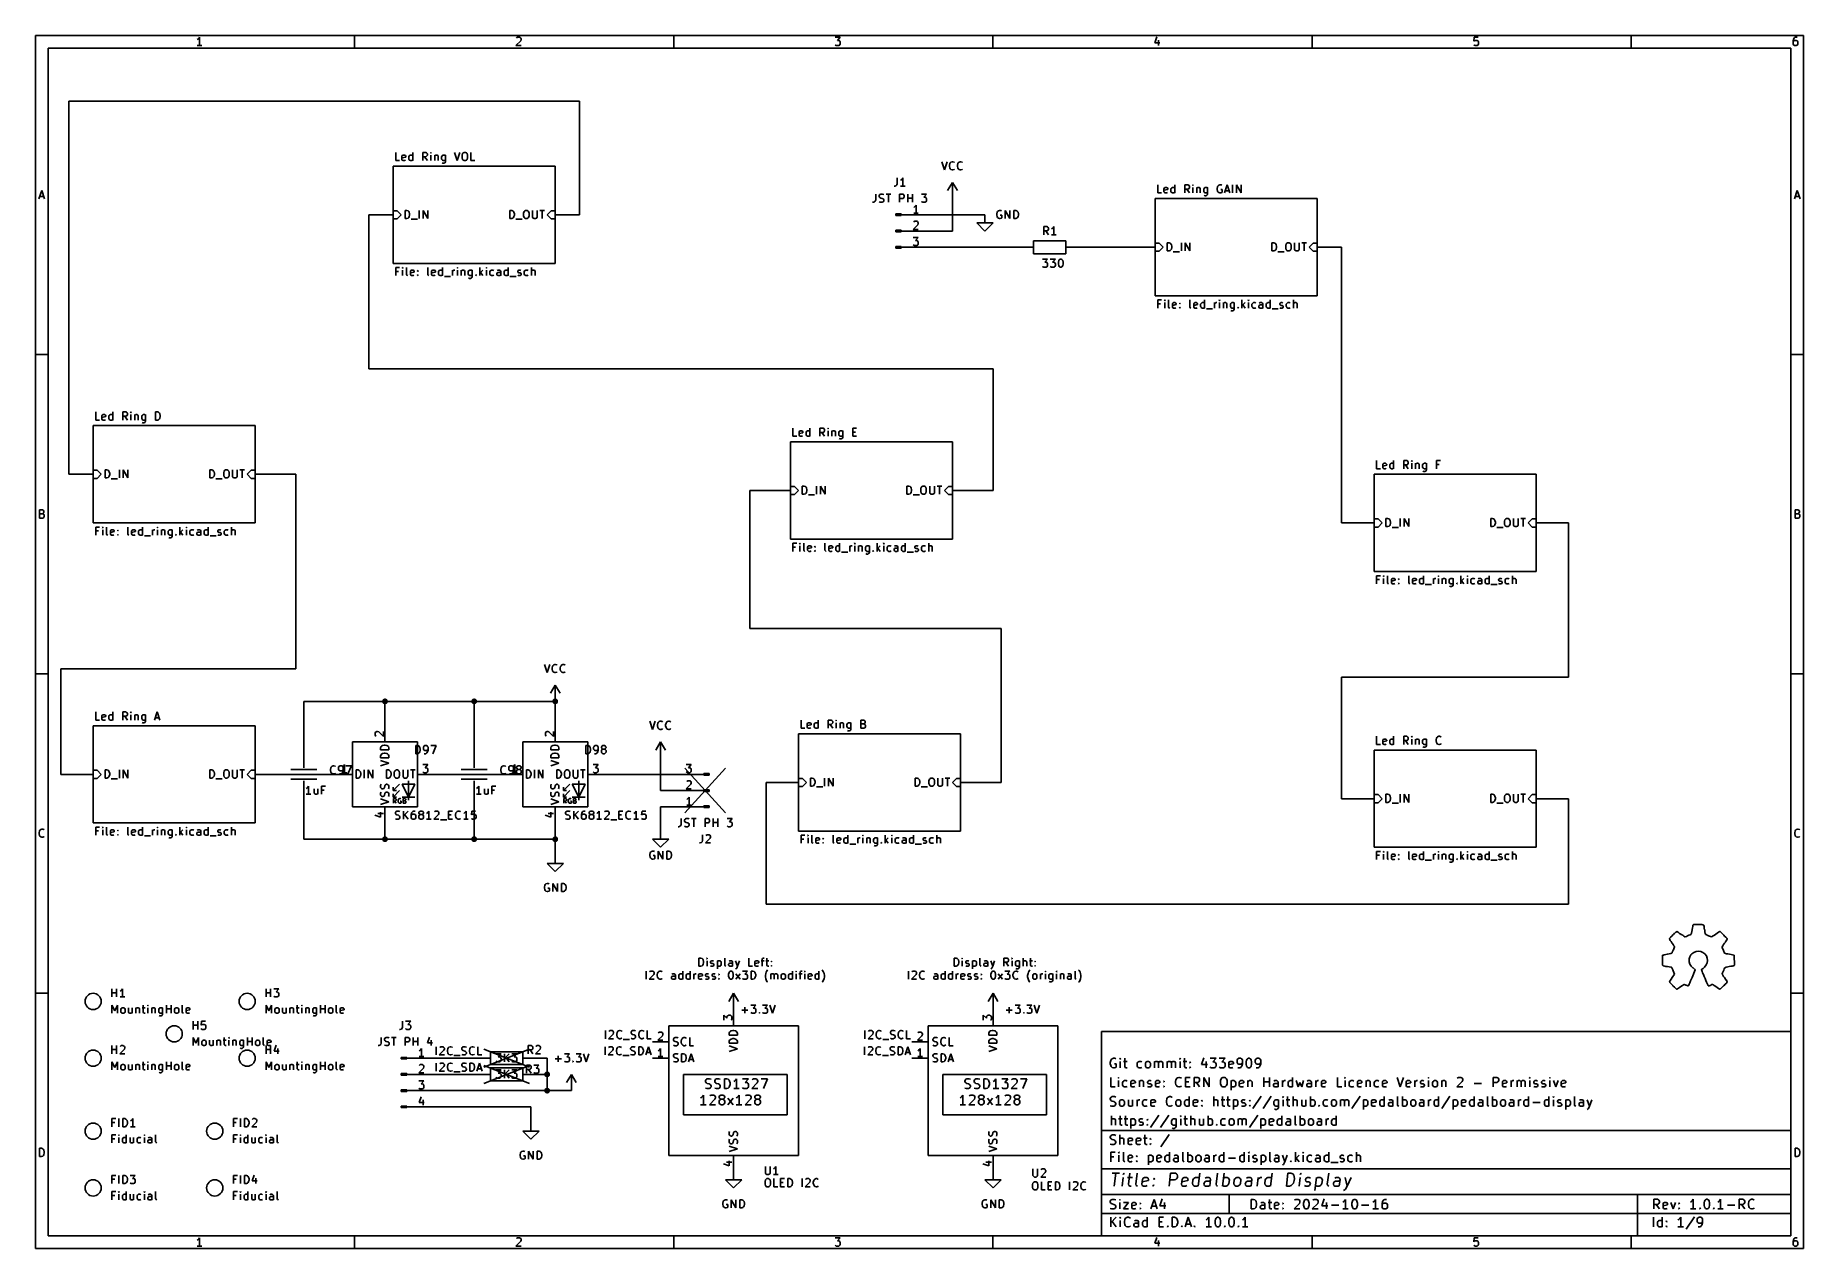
# Model space of a CAD drawing. Header units: millimetres. Extents: x 10 to 287, y -200 to -10.
import ezdxf

# ---------------------------------------------------------------- set-up
doc = ezdxf.new("R2010")
doc.units = ezdxf.units.MM
for name, color, linetype in [('GRAYTHREE', 253, 'CONTINUOUS'), ('GREENSIXTYFIVE', 129, 'CONTINUOUS'), ('LIGHTBLUE', 172, 'CONTINUOUS'), ('LIGHTGREEN', 92, 'CONTINUOUS'), ('LIGHTRED', 12, 'CONTINUOUS'), ('PURERED', 1, 'CONTINUOUS'), ('RED', 14, 'CONTINUOUS'), ('REDSIX', 19, 'CONTINUOUS'), ('WHITE', 250, 'CONTINUOUS'), ('YELLOWTHREE', 44, 'CONTINUOUS')]:
    doc.layers.add(name, color=color, linetype=linetype)

msp = doc.modelspace()

# ---------------------------------------------------------------- linework, layer by layer
at = {"layer": 'GRAYTHREE', "linetype": 'CONTINUOUS'}
for p, q in [((111.9717, -124.2029), (112.7579, -124.2029)), ((112.7579, -124.2029), (112.3345, -124.6867)), ((114.3, -125.73), (110.49, -125.73)), ((112.0322, -125.4125), (111.9717, -125.352)), ((112.6974, -127.2872), (111.9717, -128.0129)), ((112.1531, -125.4729), (112.0322, -125.4125)), ((112.0322, -126.8639), (112.0926, -126.8034)), ((112.0926, -126.8034), (112.2136, -126.7429)), ((112.516, -125.4729), (112.1531, -125.4729)), ((112.2136, -126.7429), (112.516, -126.7429)), ((112.3345, -124.6867), (112.516, -124.6867)), ((112.516, -124.6867), (112.6369, -124.7472)), ((112.6369, -125.4125), (112.516, -125.4729)), ((112.516, -126.7429), (112.6369, -126.8034)), ((112.6369, -124.7472), (112.6974, -124.8077)), ((112.6974, -125.352), (112.6369, -125.4125)), ((112.6369, -126.8034), (112.6974, -126.8639)), ((112.6974, -124.8077), (112.7579, -124.9286)), ((112.7579, -125.231), (112.6974, -125.352)), ((112.6974, -126.8639), (112.7579, -126.9848)), ((112.7579, -127.1058), (112.6974, -127.2872)), ((112.7579, -124.9286), (112.7579, -125.231)), ((112.7579, -126.9848), (112.7579, -127.1058)), ((114.3, -125.73), (114.7064, -125.73)), ((114.7064, -125.857), (114.7064, -125.603)), ((114.7064, -125.603), (115.57, -125.603)), ((115.57, -125.857), (114.7064, -125.857)), ((115.57, -125.603), (115.57, -125.857)), ((114.3, -128.27), (110.49, -128.27)), ((111.9717, -128.0129), (112.7579, -128.0129)), ((112.1531, -129.5853), (112.0322, -129.6458)), ((112.2741, -129.4644), (112.1531, -129.5853)), ((112.395, -129.2829), (112.2741, -129.4644)), ((112.395, -130.5529), (112.395, -129.2829)), ((114.3, -128.27), (114.7064, -128.27)), ((114.7064, -128.397), (114.7064, -128.143)), ((114.7064, -128.143), (115.57, -128.143)), ((115.57, -128.397), (114.7064, -128.397)), ((115.57, -128.143), (115.57, -128.397)), ((114.3, -130.81), (110.49, -130.81)), ((111.1552, -132.6591), (111.1552, -133.5663)), ((111.6995, -132.901), (111.7599, -132.7801)), ((111.6995, -133.022), (111.6995, -132.901)), ((111.7599, -132.7801), (111.8204, -132.7196)), ((111.8204, -132.7196), (111.9414, -132.6591)), ((111.9414, -132.6591), (112.2437, -132.6591)), ((112.7579, -130.5529), (112.0322, -130.5529)), ((112.2437, -132.6591), (112.4252, -132.7196)), ((112.788, -132.6591), (113.5137, -132.6591)), ((113.1509, -133.9291), (113.1509, -132.6591)), ((114.3, -130.81), (114.7064, -130.81)), ((114.7064, -130.937), (114.7064, -130.683)), ((114.7064, -130.683), (115.57, -130.683)), ((115.57, -130.937), (114.7064, -130.937)), ((114.9046, -133.9291), (114.9046, -132.6591)), ((114.9046, -132.6591), (115.3884, -132.6591)), ((115.3884, -132.6591), (115.5094, -132.7196)), ((115.5094, -132.7196), (115.5699, -132.7801)), ((115.5699, -132.7801), (115.6303, -132.901)), ((115.57, -130.683), (115.57, -130.937)), ((115.6303, -132.901), (115.6303, -133.0825)), ((116.1746, -133.9291), (116.1746, -132.6591)), ((116.9003, -133.9291), (116.9003, -132.6591)), ((118.3518, -132.6591), (119.138, -132.6591)), ((119.138, -132.6591), (118.7146, -133.1429)), ((110.7923, -133.9291), (110.6714, -133.9291)), ((110.9738, -133.8687), (110.7923, -133.9291)), ((111.0947, -133.7477), (110.9738, -133.8687)), ((111.1552, -133.5663), (111.0947, -133.7477)), ((111.7599, -133.1429), (111.6995, -133.022)), ((111.6995, -133.8687), (111.8809, -133.9291)), ((111.8204, -133.2034), (111.7599, -133.1429)), ((111.9414, -133.2639), (111.8204, -133.2034)), ((111.8809, -133.9291), (112.1833, -133.9291)), ((112.1833, -133.3244), (111.9414, -133.2639)), ((112.3042, -133.3848), (112.1833, -133.3244)), ((112.1833, -133.9291), (112.3042, -133.8687)), ((112.3647, -133.4453), (112.3042, -133.3848)), ((112.3042, -133.8687), (112.3647, -133.8082)), ((112.4252, -133.5663), (112.3647, -133.4453)), ((112.3647, -133.8082), (112.4252, -133.6872)), ((112.4252, -133.6872), (112.4252, -133.5663)), ((114.5116, -135.1991), (114.5116, -136.1063)), ((115.3884, -133.3244), (114.9046, -133.3244)), ((115.0559, -135.3201), (115.1163, -135.2596)), ((115.1163, -135.2596), (115.2373, -135.1991)), ((115.2373, -135.1991), (115.5397, -135.1991)), ((115.5094, -133.2639), (115.3884, -133.3244)), ((115.5699, -133.2034), (115.5094, -133.2639)), ((115.5397, -135.1991), (115.6606, -135.2596)), ((115.6303, -133.0825), (115.5699, -133.2034)), ((115.6606, -135.2596), (115.7211, -135.3201)), ((115.7211, -135.3201), (115.7816, -135.441)), ((115.7816, -135.562), (115.7211, -135.7434)), ((115.7816, -135.441), (115.7816, -135.562)), ((116.1746, -133.2639), (116.9003, -133.2639)), ((118.4123, -133.8687), (118.3518, -133.8082)), ((118.5332, -133.9291), (118.4123, -133.8687)), ((118.8961, -133.9291), (118.5332, -133.9291)), ((118.7146, -133.1429), (118.8961, -133.1429)), ((118.8961, -133.1429), (119.017, -133.2034)), ((119.017, -133.8687), (118.8961, -133.9291)), ((119.017, -133.2034), (119.0775, -133.2639)), ((119.0775, -133.8082), (119.017, -133.8687)), ((119.0775, -133.2639), (119.138, -133.3848)), ((119.138, -133.6872), (119.0775, -133.8082)), ((119.138, -133.3848), (119.138, -133.6872)), ((114.1487, -136.4691), (114.0278, -136.4691)), ((114.3302, -136.4087), (114.1487, -136.4691)), ((114.4511, -136.2877), (114.3302, -136.4087)), ((114.5116, -136.1063), (114.4511, -136.2877)), ((115.7211, -135.7434), (114.9954, -136.4691)), ((114.9954, -136.4691), (115.7816, -136.4691)), ((87.2006, -169.4892), (87.2006, -168.2192)), ((87.2006, -168.2192), (87.6844, -168.2192)), ((87.2006, -169.4892), (87.2006, -168.2192)), ((87.2006, -168.2192), (87.6844, -168.2192)), ((87.6844, -168.8845), (87.2006, -168.8845)), ((87.6844, -168.8845), (87.2006, -168.8845)), ((87.9263, -169.4892), (87.503, -168.8845)), ((87.9263, -169.4892), (87.503, -168.8845)), ((87.6844, -168.2192), (87.8054, -168.2797)), ((87.6844, -168.2192), (87.8054, -168.2797)), ((87.8054, -168.824), (87.6844, -168.8845)), ((87.8054, -168.824), (87.6844, -168.8845)), ((87.8054, -168.2797), (87.8659, -168.3402)), ((87.8054, -168.2797), (87.8659, -168.3402)), ((87.8659, -168.7635), (87.8054, -168.824)), ((87.8659, -168.7635), (87.8054, -168.824)), ((87.8659, -168.3402), (87.9263, -168.4611)), ((87.8659, -168.3402), (87.9263, -168.4611)), ((87.9263, -168.6426), (87.8659, -168.7635)), ((87.9263, -168.6426), (87.8659, -168.7635)), ((87.9263, -168.4611), (87.9263, -168.6426)), ((87.9263, -168.4611), (87.9263, -168.6426)), ((89.0754, -168.7635), (88.3497, -169.4892)), ((89.0754, -168.7635), (88.3497, -169.4892)), ((88.4102, -168.3402), (88.4706, -168.2797)), ((88.4102, -168.3402), (88.4706, -168.2797)), ((88.4706, -168.2797), (88.5916, -168.2192)), ((88.4706, -168.2797), (88.5916, -168.2192)), ((88.5916, -168.2192), (88.894, -168.2192)), ((88.5916, -168.2192), (88.894, -168.2192)), ((88.894, -168.2192), (89.0149, -168.2797)), ((88.894, -168.2192), (89.0149, -168.2797)), ((89.0149, -168.2797), (89.0754, -168.3402)), ((89.0149, -168.2797), (89.0754, -168.3402)), ((89.0754, -168.3402), (89.1359, -168.4611)), ((89.0754, -168.3402), (89.1359, -168.4611)), ((89.1359, -168.5821), (89.0754, -168.7635)), ((89.1359, -168.5821), (89.0754, -168.7635)), ((89.1359, -168.4611), (89.1359, -168.5821)), ((89.1359, -168.4611), (89.1359, -168.5821)), ((81.28, -170.18), (80.01, -170.18)), ((81.28, -170.18), (80.01, -170.18)), ((81.28, -169.164), (81.28, -171.196)), ((86.36, -169.164), (81.28, -169.164)), ((81.28, -171.196), (86.36, -171.196)), ((81.28, -171.704), (81.28, -173.736)), ((86.36, -171.704), (81.28, -171.704)), ((82.1569, -169.4892), (82.9431, -169.4892)), ((82.1569, -169.4892), (82.9431, -169.4892)), ((82.2174, -170.6988), (82.1569, -170.6383)), ((82.2174, -170.6988), (82.1569, -170.6383)), ((82.3383, -170.7592), (82.2174, -170.6988)), ((82.3383, -170.7592), (82.2174, -170.6988)), ((82.7012, -170.7592), (82.3383, -170.7592)), ((82.7012, -170.7592), (82.3383, -170.7592)), ((82.9431, -169.4892), (82.5197, -169.973)), ((82.9431, -169.4892), (82.5197, -169.973)), ((82.5197, -169.973), (82.7012, -169.973)), ((82.5197, -169.973), (82.7012, -169.973)), ((82.7012, -169.973), (82.8221, -170.0335)), ((82.7012, -169.973), (82.8221, -170.0335)), ((82.8221, -170.6988), (82.7012, -170.7592)), ((82.8221, -170.6988), (82.7012, -170.7592)), ((82.8221, -170.0335), (82.8826, -170.094)), ((82.8221, -170.0335), (82.8826, -170.094)), ((82.8826, -170.6383), (82.8221, -170.6988)), ((82.8826, -170.6383), (82.8221, -170.6988)), ((82.8826, -170.094), (82.9431, -170.2149)), ((82.8826, -170.094), (82.9431, -170.2149)), ((82.9431, -170.5173), (82.8826, -170.6383)), ((82.9431, -170.5173), (82.8826, -170.6383)), ((82.9431, -170.2149), (82.9431, -170.5173)), ((82.9431, -170.2149), (82.9431, -170.5173)), ((83.4873, -170.7592), (83.4873, -169.4892)), ((84.213, -169.4892), (83.4873, -170.2149)), ((83.4873, -170.7592), (83.4873, -169.4892)), ((84.213, -169.4892), (83.4873, -170.2149)), ((84.213, -170.7592), (83.6688, -170.0335)), ((84.213, -170.7592), (83.6688, -170.0335)), ((84.6364, -169.4892), (85.4226, -169.4892)), ((84.6364, -169.4892), (85.4226, -169.4892)), ((84.6969, -170.6988), (84.6364, -170.6383)), ((84.6969, -170.6988), (84.6364, -170.6383)), ((84.8178, -170.7592), (84.6969, -170.6988)), ((84.8178, -170.7592), (84.6969, -170.6988)), ((85.1807, -170.7592), (84.8178, -170.7592)), ((85.1807, -170.7592), (84.8178, -170.7592)), ((85.4226, -169.4892), (84.9992, -169.973)), ((85.4226, -169.4892), (84.9992, -169.973)), ((84.9992, -169.973), (85.1807, -169.973)), ((84.9992, -169.973), (85.1807, -169.973)), ((85.1807, -169.973), (85.3016, -170.0335)), ((85.1807, -169.973), (85.3016, -170.0335)), ((85.3016, -170.6988), (85.1807, -170.7592)), ((85.3016, -170.6988), (85.1807, -170.7592)), ((85.3016, -170.0335), (85.3621, -170.094)), ((85.3016, -170.0335), (85.3621, -170.094)), ((85.3621, -170.6383), (85.3016, -170.6988)), ((85.3621, -170.6383), (85.3016, -170.6988)), ((85.3621, -170.094), (85.4226, -170.2149)), ((85.3621, -170.094), (85.4226, -170.2149)), ((85.4226, -170.5173), (85.3621, -170.6383)), ((85.4226, -170.5173), (85.3621, -170.6383)), ((85.4226, -170.2149), (85.4226, -170.5173)), ((85.4226, -170.2149), (85.4226, -170.5173)), ((86.36, -171.196), (86.36, -169.164)), ((86.36, -170.18), (87.63, -170.18)), ((86.36, -170.18), (87.63, -170.18)), ((86.36, -173.736), (86.36, -171.704)), ((86.9466, -172.5372), (86.9466, -171.2672)), ((86.9466, -171.2672), (87.4304, -171.2672)), ((86.9466, -172.5372), (86.9466, -171.2672)), ((86.9466, -171.2672), (87.4304, -171.2672)), ((87.4304, -171.2672), (87.5514, -171.3277)), ((87.4304, -171.2672), (87.5514, -171.3277)), ((87.5514, -171.3277), (87.6119, -171.3882)), ((87.5514, -171.3277), (87.6119, -171.3882)), ((87.6119, -171.3882), (87.6723, -171.5091)), ((87.6119, -171.3882), (87.6723, -171.5091)), ((87.6723, -171.6906), (87.6119, -171.8115)), ((87.6723, -171.6906), (87.6119, -171.8115)), ((87.6723, -171.5091), (87.6723, -171.6906)), ((87.6723, -171.5091), (87.6723, -171.6906)), ((88.0957, -171.2672), (88.8819, -171.2672)), ((88.0957, -171.2672), (88.8819, -171.2672)), ((88.3497, -169.4892), (89.1359, -169.4892)), ((88.3497, -169.4892), (89.1359, -169.4892)), ((88.8819, -171.2672), (88.4585, -171.751)), ((88.8819, -171.2672), (88.4585, -171.751)), ((81.28, -172.72), (80.01, -172.72)), ((81.28, -172.72), (80.01, -172.72)), ((81.28, -173.736), (86.36, -173.736)), ((82.1569, -172.0292), (82.9431, -172.0292)), ((82.1569, -172.0292), (82.9431, -172.0292)), ((82.2174, -173.2388), (82.1569, -173.1783)), ((82.2174, -173.2388), (82.1569, -173.1783)), ((82.3383, -173.2992), (82.2174, -173.2388)), ((82.3383, -173.2992), (82.2174, -173.2388)), ((82.7012, -173.2992), (82.3383, -173.2992)), ((82.7012, -173.2992), (82.3383, -173.2992)), ((82.9431, -172.0292), (82.5197, -172.513)), ((82.9431, -172.0292), (82.5197, -172.513)), ((82.5197, -172.513), (82.7012, -172.513)), ((82.5197, -172.513), (82.7012, -172.513)), ((82.7012, -172.513), (82.8221, -172.5735)), ((82.7012, -172.513), (82.8221, -172.5735)), ((82.8221, -173.2388), (82.7012, -173.2992)), ((82.8221, -173.2388), (82.7012, -173.2992)), ((82.8221, -172.5735), (82.8826, -172.634)), ((82.8221, -172.5735), (82.8826, -172.634)), ((82.8826, -173.1783), (82.8221, -173.2388)), ((82.8826, -173.1783), (82.8221, -173.2388)), ((82.8826, -172.634), (82.9431, -172.7549)), ((82.8826, -172.634), (82.9431, -172.7549)), ((82.9431, -173.0573), (82.8826, -173.1783)), ((82.9431, -173.0573), (82.8826, -173.1783)), ((82.9431, -172.7549), (82.9431, -173.0573)), ((82.9431, -172.7549), (82.9431, -173.0573)), ((83.4873, -173.2992), (83.4873, -172.0292)), ((84.213, -172.0292), (83.4873, -172.7549)), ((83.4873, -173.2992), (83.4873, -172.0292)), ((84.213, -172.0292), (83.4873, -172.7549)), ((84.213, -173.2992), (83.6688, -172.5735)), ((84.213, -173.2992), (83.6688, -172.5735)), ((84.6364, -172.0292), (85.4226, -172.0292)), ((84.6364, -172.0292), (85.4226, -172.0292)), ((84.6969, -173.2388), (84.6364, -173.1783)), ((84.6969, -173.2388), (84.6364, -173.1783)), ((84.8178, -173.2992), (84.6969, -173.2388)), ((84.8178, -173.2992), (84.6969, -173.2388)), ((85.1807, -173.2992), (84.8178, -173.2992)), ((85.1807, -173.2992), (84.8178, -173.2992)), ((85.4226, -172.0292), (84.9992, -172.513)), ((85.4226, -172.0292), (84.9992, -172.513)), ((84.9992, -172.513), (85.1807, -172.513)), ((84.9992, -172.513), (85.1807, -172.513)), ((85.1807, -172.513), (85.3016, -172.5735)), ((85.1807, -172.513), (85.3016, -172.5735)), ((85.3016, -173.2388), (85.1807, -173.2992)), ((85.3016, -173.2388), (85.1807, -173.2992)), ((85.3016, -172.5735), (85.3621, -172.634)), ((85.3016, -172.5735), (85.3621, -172.634)), ((85.3621, -173.1783), (85.3016, -173.2388)), ((85.3621, -173.1783), (85.3016, -173.2388)), ((85.3621, -172.634), (85.4226, -172.7549)), ((85.3621, -172.634), (85.4226, -172.7549)), ((85.4226, -173.0573), (85.3621, -173.1783)), ((85.4226, -173.0573), (85.3621, -173.1783)), ((85.4226, -172.7549), (85.4226, -173.0573)), ((85.4226, -172.7549), (85.4226, -173.0573)), ((86.36, -172.72), (87.63, -172.72)), ((86.36, -172.72), (87.63, -172.72)), ((87.4304, -171.9325), (86.9466, -171.9325)), ((87.4304, -171.9325), (86.9466, -171.9325)), ((87.6723, -172.5372), (87.249, -171.9325)), ((87.6723, -172.5372), (87.249, -171.9325)), ((87.5514, -171.872), (87.4304, -171.9325)), ((87.5514, -171.872), (87.4304, -171.9325)), ((87.6119, -171.8115), (87.5514, -171.872)), ((87.6119, -171.8115), (87.5514, -171.872)), ((88.1562, -172.4768), (88.0957, -172.4163)), ((88.1562, -172.4768), (88.0957, -172.4163)), ((88.2771, -172.5372), (88.1562, -172.4768)), ((88.2771, -172.5372), (88.1562, -172.4768)), ((88.64, -172.5372), (88.2771, -172.5372)), ((88.64, -172.5372), (88.2771, -172.5372)), ((88.4585, -171.751), (88.64, -171.751)), ((88.4585, -171.751), (88.64, -171.751)), ((88.64, -171.751), (88.7609, -171.8115)), ((88.64, -171.751), (88.7609, -171.8115)), ((88.7609, -172.4768), (88.64, -172.5372)), ((88.7609, -172.4768), (88.64, -172.5372)), ((88.7609, -171.8115), (88.8214, -171.872)), ((88.7609, -171.8115), (88.8214, -171.872)), ((88.8214, -172.4163), (88.7609, -172.4768)), ((88.8214, -172.4163), (88.7609, -172.4768)), ((88.8214, -171.872), (88.8819, -171.9929)), ((88.8214, -171.872), (88.8819, -171.9929)), ((88.8819, -172.2953), (88.8214, -172.4163)), ((88.8819, -172.2953), (88.8214, -172.4163)), ((88.8819, -171.9929), (88.8819, -172.2953)), ((88.8819, -171.9929), (88.8819, -172.2953))]:
    msp.add_line(p, q, dxfattribs=at)
at = {"layer": 'GREENSIXTYFIVE', "linetype": 'CONTINUOUS'}
for p, q in [((66.4467, -29.6046), (66.4467, -28.3346)), ((67.0515, -29.6046), (66.4467, -29.6046)), ((67.4144, -28.9394), (67.4748, -28.8184)), ((67.4144, -29.4232), (67.4144, -28.9394)), ((68.0191, -29.0603), (67.4144, -29.1813)), ((67.4748, -29.5442), (67.4144, -29.4232)), ((67.4748, -28.8184), (67.5958, -28.758)), ((67.5958, -29.6046), (67.4748, -29.5442)), ((67.5958, -28.758), (67.8377, -28.758)), ((67.8377, -29.6046), (67.5958, -29.6046)), ((67.8377, -28.758), (67.9586, -28.8184)), ((67.9586, -29.5442), (67.8377, -29.6046)), ((67.9586, -28.8184), (68.0191, -28.9394)), ((68.0191, -28.9394), (68.0191, -29.0603)), ((68.503, -28.9999), (68.5634, -28.8789)), ((68.503, -29.3627), (68.503, -28.9999)), ((68.5634, -29.4837), (68.503, -29.3627)), ((68.5634, -28.8789), (68.6239, -28.8184)), ((68.6239, -29.5442), (68.5634, -29.4837)), ((68.6239, -28.8184), (68.7449, -28.758)), ((68.7449, -29.6046), (68.6239, -29.5442)), ((68.7449, -28.758), (68.9868, -28.758)), ((68.9868, -29.6046), (68.7449, -29.6046)), ((68.9868, -28.758), (69.1077, -28.8184)), ((69.1077, -29.5442), (68.9868, -29.6046)), ((69.1077, -29.6046), (69.1077, -28.3346)), ((70.68, -29.6046), (70.68, -28.3346)), ((70.68, -28.3346), (71.1638, -28.3346)), ((71.1638, -28.9999), (70.68, -28.9999)), ((71.4057, -29.6046), (70.9824, -28.9999)), ((71.1638, -28.3346), (71.2848, -28.3951)), ((71.2848, -28.9394), (71.1638, -28.9999)), ((71.2848, -28.3951), (71.3453, -28.4556)), ((71.3453, -28.8789), (71.2848, -28.9394)), ((71.3453, -28.4556), (71.4057, -28.5765)), ((71.4057, -28.758), (71.3453, -28.8789)), ((71.4057, -28.5765), (71.4057, -28.758)), ((71.95, -28.3346), (71.8896, -28.3951)), ((71.8896, -28.3951), (71.95, -28.4556)), ((72.0105, -28.3951), (71.95, -28.3346)), ((71.95, -28.3346), (71.95, -28.4556)), ((71.95, -28.4556), (72.0105, -28.3951)), ((71.95, -29.6046), (71.95, -28.758)), ((72.5548, -28.758), (72.5548, -29.6046)), ((72.5548, -28.8789), (72.6153, -28.8184)), ((72.6153, -28.8184), (72.7363, -28.758)), ((72.7363, -28.758), (72.9177, -28.758)), ((72.9177, -28.758), (73.0386, -28.8184)), ((73.0386, -28.8184), (73.0991, -28.9394)), ((73.0991, -28.9394), (73.0991, -29.6046)), ((73.6434, -28.9999), (73.7038, -28.8789)), ((73.6434, -29.3627), (73.6434, -28.9999)), ((73.7038, -29.4837), (73.6434, -29.3627)), ((73.7038, -28.8789), (73.7643, -28.8184)), ((73.7643, -29.5442), (73.7038, -29.4837)), ((73.8248, -30.028), (73.7038, -29.9675)), ((73.7643, -28.8184), (73.8853, -28.758)), ((73.8853, -29.6046), (73.7643, -29.5442)), ((74.0062, -30.028), (73.8248, -30.028)), ((73.8853, -28.758), (74.1272, -28.758)), ((74.1272, -29.6046), (73.8853, -29.6046)), ((74.1272, -29.9675), (74.0062, -30.028)), ((74.1272, -28.758), (74.2481, -28.8184)), ((74.2481, -29.5442), (74.1272, -29.6046)), ((74.1876, -29.907), (74.1272, -29.9675)), ((74.2481, -29.7861), (74.1876, -29.907)), ((74.2481, -28.758), (74.2481, -29.7861)), ((75.639, -28.3346), (76.0623, -29.6046)), ((76.0623, -29.6046), (76.4857, -28.3346)), ((76.8486, -28.758), (76.909, -28.5161)), ((76.8486, -29.1813), (76.8486, -28.758)), ((76.909, -29.4232), (76.8486, -29.1813)), ((76.909, -28.5161), (77.03, -28.3951)), ((77.03, -29.5442), (76.909, -29.4232)), ((77.03, -28.3951), (77.1509, -28.3346)), ((77.1509, -29.6046), (77.03, -29.5442)), ((77.1509, -28.3346), (77.3928, -28.3346)), ((77.3928, -29.6046), (77.1509, -29.6046)), ((77.3928, -28.3346), (77.5138, -28.3951)), ((77.5138, -29.5442), (77.3928, -29.6046)), ((77.5138, -28.3951), (77.6347, -28.5161)), ((77.6347, -29.4232), (77.5138, -29.5442)), ((77.6347, -28.5161), (77.6952, -28.758)), ((77.6952, -29.1813), (77.6347, -29.4232)), ((77.6952, -28.758), (77.6952, -29.1813)), ((78.2395, -29.6046), (78.2395, -28.3346)), ((78.8443, -29.6046), (78.2395, -29.6046)), ((151.9766, -29.7892), (152.3999, -31.0592)), ((152.3999, -31.0592), (152.8233, -29.7892)), ((153.1862, -30.3335), (153.2466, -30.0916)), ((153.1862, -30.5149), (153.1862, -30.3335)), ((153.2466, -30.0916), (153.3071, -29.9707)), ((153.3071, -29.9707), (153.4281, -29.8497)), ((153.4281, -29.8497), (153.6095, -29.7892)), ((153.6095, -29.7892), (153.7304, -29.7892)), ((153.7304, -29.7892), (153.9119, -29.8497)), ((153.9119, -29.8497), (153.9723, -29.9102)), ((154.4562, -30.3335), (154.5166, -30.0916)), ((154.4562, -30.5149), (154.4562, -30.3335)), ((154.5166, -30.0916), (154.5771, -29.9707)), ((154.5771, -29.9707), (154.6981, -29.8497)), ((154.6981, -29.8497), (154.8795, -29.7892)), ((154.8795, -29.7892), (155.0004, -29.7892)), ((155.0004, -29.7892), (155.1819, -29.8497)), ((155.1819, -29.8497), (155.2423, -29.9102)), ((144.9917, -33.2364), (144.9312, -33.4178)), ((144.9917, -32.3292), (144.9917, -33.2364)), ((145.6569, -32.6316), (145.536, -32.6921)), ((145.7779, -32.5107), (145.6569, -32.6316)), ((145.8988, -32.3292), (145.7779, -32.5107)), ((145.8988, -33.5992), (145.8988, -32.3292)), ((153.2466, -30.7568), (153.1862, -30.5149)), ((153.3071, -30.8778), (153.2466, -30.7568)), ((153.4281, -30.9988), (153.3071, -30.8778)), ((153.6095, -31.0592), (153.4281, -30.9988)), ((153.7304, -31.0592), (153.6095, -31.0592)), ((153.9119, -30.9988), (153.7304, -31.0592)), ((153.9723, -30.9383), (153.9119, -30.9988)), ((154.5166, -30.7568), (154.4562, -30.5149)), ((154.5771, -30.8778), (154.5166, -30.7568)), ((154.6981, -30.9988), (154.5771, -30.8778)), ((154.8795, -31.0592), (154.6981, -30.9988)), ((155.0004, -31.0592), (154.8795, -31.0592)), ((155.1819, -30.9988), (155.0004, -31.0592)), ((155.2423, -30.9383), (155.1819, -30.9988)), ((141.5748, -35.9578), (141.4539, -36.0788)), ((141.6353, -35.7764), (141.5748, -35.9578)), ((141.6353, -34.8692), (141.6353, -35.7764)), ((142.1796, -35.1111), (142.24, -34.9902)), ((142.1796, -35.2321), (142.1796, -35.1111)), ((142.24, -35.353), (142.1796, -35.2321)), ((142.24, -34.9902), (142.3005, -34.9297)), ((142.3005, -35.4135), (142.24, -35.353)), ((142.3005, -34.9297), (142.4215, -34.8692)), ((142.4215, -35.474), (142.3005, -35.4135)), ((142.4215, -34.8692), (142.7238, -34.8692)), ((142.6634, -35.5345), (142.4215, -35.474)), ((142.7843, -35.5949), (142.6634, -35.5345)), ((142.7238, -34.8692), (142.9053, -34.9297)), ((142.8448, -35.6554), (142.7843, -35.5949)), ((142.9053, -35.7764), (142.8448, -35.6554)), ((142.8448, -36.0183), (142.9053, -35.8973)), ((142.9053, -35.8973), (142.9053, -35.7764)), ((143.2681, -34.8692), (143.9938, -34.8692)), ((143.631, -36.1392), (143.631, -34.8692)), ((144.6288, -33.5992), (144.5079, -33.5992)), ((144.8103, -33.5388), (144.6288, -33.5992)), ((144.9312, -33.4178), (144.8103, -33.5388)), ((145.3847, -36.1392), (145.3847, -34.8692)), ((145.3847, -34.8692), (145.8685, -34.8692)), ((145.8685, -35.5345), (145.3847, -35.5345)), ((146.2617, -33.5992), (145.536, -33.5992)), ((145.8685, -34.8692), (145.9895, -34.9297)), ((145.9895, -35.474), (145.8685, -35.5345)), ((145.9895, -34.9297), (146.05, -34.9902)), ((146.05, -35.4135), (145.9895, -35.474)), ((146.05, -34.9902), (146.1104, -35.1111)), ((146.1104, -35.2926), (146.05, -35.4135)), ((146.1104, -35.1111), (146.1104, -35.2926)), ((146.6547, -36.1392), (146.6547, -34.8692)), ((146.6547, -35.474), (147.3804, -35.474)), ((147.3804, -36.1392), (147.3804, -34.8692)), ((148.8319, -34.8692), (149.6181, -34.8692)), ((149.6181, -34.8692), (149.1947, -35.353)), ((149.1947, -35.353), (149.3762, -35.353)), ((149.3762, -35.353), (149.4971, -35.4135)), ((149.4971, -35.4135), (149.5576, -35.474)), ((149.5576, -35.474), (149.6181, -35.5949)), ((149.6181, -35.8973), (149.5576, -36.0183)), ((149.6181, -35.5949), (149.6181, -35.8973)), ((185.8267, -34.6846), (185.8267, -33.4146)), ((186.4315, -34.6846), (185.8267, -34.6846)), ((186.7944, -34.0194), (186.8548, -33.8984)), ((186.7944, -34.5032), (186.7944, -34.0194)), ((187.3991, -34.1403), (186.7944, -34.2613)), ((186.8548, -34.6242), (186.7944, -34.5032)), ((186.8548, -33.8984), (186.9758, -33.838)), ((186.9758, -34.6846), (186.8548, -34.6242)), ((186.9758, -33.838), (187.2177, -33.838)), ((187.2177, -34.6846), (186.9758, -34.6846)), ((187.2177, -33.838), (187.3386, -33.8984)), ((187.3386, -34.6242), (187.2177, -34.6846)), ((187.3386, -33.8984), (187.3991, -34.0194)), ((187.3991, -34.0194), (187.3991, -34.1403)), ((187.883, -34.0799), (187.9434, -33.9589)), ((187.883, -34.4427), (187.883, -34.0799)), ((187.9434, -34.5637), (187.883, -34.4427)), ((187.9434, -33.9589), (188.0039, -33.8984)), ((188.0039, -34.6242), (187.9434, -34.5637)), ((188.0039, -33.8984), (188.1249, -33.838)), ((188.1249, -34.6846), (188.0039, -34.6242)), ((188.1249, -33.838), (188.3668, -33.838)), ((188.3668, -34.6846), (188.1249, -34.6846)), ((188.3668, -33.838), (188.4877, -33.8984)), ((188.4877, -34.6242), (188.3668, -34.6846)), ((188.4877, -34.6846), (188.4877, -33.4146)), ((190.06, -34.6846), (190.06, -33.4146)), ((190.06, -33.4146), (190.5438, -33.4146)), ((190.5438, -34.0799), (190.06, -34.0799)), ((190.7857, -34.6846), (190.3624, -34.0799)), ((190.5438, -33.4146), (190.6648, -33.4751)), ((190.6648, -34.0194), (190.5438, -34.0799)), ((190.6648, -33.4751), (190.7253, -33.5356)), ((190.7253, -33.9589), (190.6648, -34.0194)), ((190.7253, -33.5356), (190.7857, -33.6565)), ((190.7857, -33.838), (190.7253, -33.9589)), ((190.7857, -33.6565), (190.7857, -33.838)), ((191.33, -33.4146), (191.2696, -33.4751)), ((191.2696, -33.4751), (191.33, -33.5356)), ((191.3905, -33.4751), (191.33, -33.4146)), ((191.33, -33.4146), (191.33, -33.5356)), ((191.33, -33.5356), (191.3905, -33.4751)), ((191.33, -34.6846), (191.33, -33.838)), ((191.9348, -33.838), (191.9348, -34.6846)), ((191.9348, -33.9589), (191.9953, -33.8984)), ((191.9953, -33.8984), (192.1163, -33.838)), ((192.1163, -33.838), (192.2977, -33.838)), ((192.2977, -33.838), (192.4186, -33.8984)), ((192.4186, -33.8984), (192.4791, -34.0194)), ((192.4791, -34.0194), (192.4791, -34.6846)), ((193.0234, -34.0799), (193.0838, -33.9589)), ((193.0234, -34.4427), (193.0234, -34.0799)), ((193.0838, -34.5637), (193.0234, -34.4427)), ((193.0838, -33.9589), (193.1443, -33.8984)), ((193.1443, -34.6242), (193.0838, -34.5637)), ((193.2048, -35.108), (193.0838, -35.0475)), ((193.1443, -33.8984), (193.2653, -33.838)), ((193.2653, -34.6846), (193.1443, -34.6242)), ((193.3862, -35.108), (193.2048, -35.108)), ((193.2653, -33.838), (193.5072, -33.838)), ((193.5072, -34.6846), (193.2653, -34.6846)), ((193.5072, -35.0475), (193.3862, -35.108)), ((193.5072, -33.838), (193.6281, -33.8984)), ((193.6281, -34.6242), (193.5072, -34.6846)), ((193.5676, -34.987), (193.5072, -35.0475)), ((193.6281, -34.8661), (193.5676, -34.987)), ((193.6281, -33.838), (193.6281, -34.8661)), ((195.2004, -33.717), (195.14, -33.9589)), ((195.14, -33.9589), (195.14, -34.1403)), ((195.14, -34.1403), (195.2004, -34.3822)), ((195.2609, -33.5961), (195.2004, -33.717)), ((195.2004, -34.3822), (195.2609, -34.5032)), ((195.3819, -33.4751), (195.2609, -33.5961)), ((195.2609, -34.5032), (195.3819, -34.6242)), ((195.5633, -33.4146), (195.3819, -33.4751)), ((195.3819, -34.6242), (195.5633, -34.6846)), ((195.7447, -33.4146), (195.5633, -33.4146)), ((195.5633, -34.6846), (195.6842, -34.6846)), ((195.9261, -34.1403), (195.6842, -34.1403)), ((195.6842, -34.6846), (195.8657, -34.6242)), ((195.8657, -33.4751), (195.7447, -33.4146)), ((195.8657, -34.6242), (195.9261, -34.5637)), ((195.9261, -34.5637), (195.9261, -34.1403)), ((196.289, -34.6846), (196.7123, -33.4146)), ((196.41, -34.3218), (197.0147, -34.3218)), ((196.7123, -33.4146), (197.1357, -34.6846)), ((197.559, -34.6846), (197.559, -33.4146)), ((198.1638, -34.6846), (198.1638, -33.4146)), ((198.1638, -33.4146), (198.8895, -34.6846)), ((198.8895, -34.6846), (198.8895, -33.4146)), ((66.675, -37.465), (66.04, -37.465)), ((66.04, -37.465), (66.04, -38.735)), ((66.04, -38.735), (66.675, -38.735)), ((67.31, -38.1), (66.675, -37.465)), ((66.675, -38.735), (67.31, -38.1)), ((67.9072, -38.6792), (67.9072, -37.4092)), ((67.9072, -37.4092), (68.2096, -37.4092)), ((68.2096, -38.6792), (67.9072, -38.6792)), ((68.2096, -37.4092), (68.391, -37.4697)), ((68.391, -38.6188), (68.2096, -38.6792)), ((68.391, -37.4697), (68.512, -37.5907)), ((68.512, -38.4978), (68.391, -38.6188)), ((68.512, -37.5907), (68.5725, -37.7116)), ((68.5725, -38.3768), (68.512, -38.4978)), ((68.5725, -37.7116), (68.6329, -37.9535)), ((68.6329, -38.1349), (68.5725, -38.3768)), ((68.6329, -37.9535), (68.6329, -38.1349)), ((70.1448, -38.6792), (70.1448, -37.4092)), ((70.7496, -38.6792), (70.7496, -37.4092)), ((70.7496, -37.4092), (71.4753, -38.6792)), ((71.4753, -38.6792), (71.4753, -37.4092)), ((84.3112, -38.6792), (84.3112, -37.4092)), ((84.3112, -37.4092), (84.6136, -37.4092)), ((84.6136, -38.6792), (84.3112, -38.6792)), ((84.6136, -37.4092), (84.795, -37.4697)), ((84.795, -38.6188), (84.6136, -38.6792)), ((84.795, -37.4697), (84.916, -37.5907)), ((84.916, -38.4978), (84.795, -38.6188)), ((84.916, -37.5907), (84.9765, -37.7116)), ((84.9765, -38.3768), (84.916, -38.4978)), ((84.9765, -37.7116), (85.0369, -37.9535)), ((85.0369, -38.1349), (84.9765, -38.3768)), ((85.0369, -37.9535), (85.0369, -38.1349)), ((86.4884, -37.8326), (86.5488, -37.5907)), ((86.4884, -38.2559), (86.4884, -37.8326)), ((86.5488, -38.4978), (86.4884, -38.2559)), ((86.5488, -37.5907), (86.6698, -37.4697)), ((86.6698, -38.6188), (86.5488, -38.4978)), ((86.6698, -37.4697), (86.7907, -37.4092)), ((86.7907, -38.6792), (86.6698, -38.6188)), ((86.7907, -37.4092), (87.0326, -37.4092)), ((87.0326, -38.6792), (86.7907, -38.6792)), ((87.0326, -37.4092), (87.1536, -37.4697)), ((87.1536, -38.6188), (87.0326, -38.6792)), ((87.1536, -37.4697), (87.2745, -37.5907)), ((87.2745, -38.4978), (87.1536, -38.6188)), ((87.2745, -37.5907), (87.335, -37.8326)), ((87.335, -38.2559), (87.2745, -38.4978)), ((87.335, -37.8326), (87.335, -38.2559)), ((87.8793, -37.4092), (87.8793, -38.4373)), ((87.8793, -38.4373), (87.9398, -38.5583)), ((87.9398, -38.5583), (88.0003, -38.6188)), ((88.0003, -38.6188), (88.1212, -38.6792)), ((88.1212, -38.6792), (88.3631, -38.6792)), ((88.3631, -38.6792), (88.4841, -38.6188)), ((88.4841, -38.6188), (88.5446, -38.5583)), ((88.5446, -38.5583), (88.605, -38.4373)), ((88.605, -38.4373), (88.605, -37.4092)), ((89.0284, -37.4092), (89.7541, -37.4092)), ((89.3913, -38.6792), (89.3913, -37.4092)), ((90.805, -37.465), (90.17, -38.1)), ((90.17, -38.1), (90.805, -38.735)), ((91.44, -37.465), (90.805, -37.465)), ((90.805, -38.735), (91.44, -38.735)), ((91.44, -38.735), (91.44, -37.465)), ((141.2724, -36.1392), (141.1515, -36.1392)), ((141.4539, -36.0788), (141.2724, -36.1392)), ((142.1796, -36.0788), (142.361, -36.1392)), ((142.361, -36.1392), (142.6634, -36.1392)), ((142.6634, -36.1392), (142.7843, -36.0788)), ((142.7843, -36.0788), (142.8448, -36.0183)), ((148.8924, -36.0788), (148.8319, -36.0183)), ((149.0133, -36.1392), (148.8924, -36.0788)), ((149.3762, -36.1392), (149.0133, -36.1392)), ((149.4971, -36.0788), (149.3762, -36.1392)), ((149.5576, -36.0183), (149.4971, -36.0788)), ((160.6731, -37.7116), (160.6127, -37.9535)), ((160.6127, -37.9535), (160.6127, -38.1349)), ((160.6127, -38.1349), (160.6731, -38.3768)), ((160.7336, -37.5907), (160.6731, -37.7116)), ((160.6731, -38.3768), (160.7336, -38.4978)), ((160.8546, -37.4697), (160.7336, -37.5907)), ((160.7336, -38.4978), (160.8546, -38.6188)), ((161.036, -37.4092), (160.8546, -37.4697)), ((160.8546, -38.6188), (161.036, -38.6792)), ((161.2174, -37.4092), (161.036, -37.4092)), ((161.036, -38.6792), (161.1569, -38.6792)), ((161.3988, -38.1349), (161.1569, -38.1349)), ((161.1569, -38.6792), (161.3384, -38.6188)), ((161.3384, -37.4697), (161.2174, -37.4092)), ((161.3384, -38.6188), (161.3988, -38.5583)), ((161.3988, -38.5583), (161.3988, -38.1349)), ((161.9431, -38.6792), (161.9431, -37.4092)), ((161.9431, -37.4092), (162.6688, -38.6792)), ((162.6688, -38.6792), (162.6688, -37.4092)), ((163.2736, -38.6792), (163.2736, -37.4092)), ((163.2736, -37.4092), (163.576, -37.4092)), ((163.576, -38.6792), (163.2736, -38.6792)), ((163.576, -37.4092), (163.7574, -37.4697)), ((163.7574, -38.6188), (163.576, -38.6792)), ((163.7574, -37.4697), (163.8784, -37.5907)), ((163.8784, -38.4978), (163.7574, -38.6188)), ((163.8784, -37.5907), (163.9389, -37.7116)), ((163.9389, -38.3768), (163.8784, -38.4978)), ((163.9389, -37.7116), (163.9993, -37.9535)), ((163.9993, -38.1349), (163.9389, -38.3768)), ((163.9993, -37.9535), (163.9993, -38.1349)), ((68.8749, -38.8002), (69.8425, -38.8002)), ((85.2789, -38.8002), (86.2465, -38.8002)), ((167.9725, -41.2191), (167.9725, -39.9491)), ((167.9725, -39.9491), (168.4563, -39.9491)), ((168.4563, -40.6144), (167.9725, -40.6144)), ((168.6982, -41.2191), (168.2749, -40.6144)), ((168.4563, -39.9491), (168.5773, -40.0096)), ((168.5773, -40.5539), (168.4563, -40.6144)), ((168.5773, -40.0096), (168.6378, -40.0701)), ((168.6378, -40.4934), (168.5773, -40.5539)), ((168.6378, -40.0701), (168.6982, -40.191)), ((168.6982, -40.3725), (168.6378, -40.4934)), ((168.6982, -40.191), (168.6982, -40.3725)), ((169.303, -40.2515), (169.1821, -40.312)), ((169.9078, -41.2191), (169.1821, -41.2191)), ((169.424, -40.1306), (169.303, -40.2515)), ((169.5449, -39.9491), (169.424, -40.1306)), ((169.5449, -41.2191), (169.5449, -39.9491)), ((186.055, -42.545), (185.42, -42.545)), ((185.42, -42.545), (185.42, -43.815)), ((185.42, -43.815), (186.055, -43.815)), ((186.69, -43.18), (186.055, -42.545)), ((186.055, -43.815), (186.69, -43.18)), ((187.2872, -43.7592), (187.2872, -42.4892)), ((187.2872, -42.4892), (187.5896, -42.4892)), ((187.5896, -43.7592), (187.2872, -43.7592)), ((187.5896, -42.4892), (187.771, -42.5497)), ((187.771, -43.6988), (187.5896, -43.7592)), ((187.771, -42.5497), (187.892, -42.6707)), ((187.892, -43.5778), (187.771, -43.6988)), ((187.892, -42.6707), (187.9525, -42.7916)), ((187.9525, -43.4568), (187.892, -43.5778)), ((187.9525, -42.7916), (188.0129, -43.0335)), ((188.0129, -43.2149), (187.9525, -43.4568)), ((188.0129, -43.0335), (188.0129, -43.2149)), ((188.2549, -43.8802), (189.2225, -43.8802)), ((189.5248, -43.7592), (189.5248, -42.4892)), ((190.1296, -43.7592), (190.1296, -42.4892)), ((190.1296, -42.4892), (190.8553, -43.7592)), ((190.8553, -43.7592), (190.8553, -42.4892)), ((203.6912, -43.7592), (203.6912, -42.4892)), ((203.6912, -42.4892), (203.9936, -42.4892)), ((203.9936, -43.7592), (203.6912, -43.7592)), ((203.9936, -42.4892), (204.175, -42.5497)), ((204.175, -43.6988), (203.9936, -43.7592)), ((204.175, -42.5497), (204.296, -42.6707)), ((204.296, -43.5778), (204.175, -43.6988)), ((204.296, -42.6707), (204.3565, -42.7916)), ((204.3565, -43.4568), (204.296, -43.5778)), ((204.3565, -42.7916), (204.4169, -43.0335)), ((204.4169, -43.2149), (204.3565, -43.4568)), ((204.4169, -43.0335), (204.4169, -43.2149)), ((204.6589, -43.8802), (205.6265, -43.8802)), ((205.8684, -42.9126), (205.9288, -42.6707)), ((205.8684, -43.3359), (205.8684, -42.9126)), ((205.9288, -43.5778), (205.8684, -43.3359)), ((205.9288, -42.6707), (206.0498, -42.5497)), ((206.0498, -43.6988), (205.9288, -43.5778)), ((206.0498, -42.5497), (206.1707, -42.4892)), ((206.1707, -43.7592), (206.0498, -43.6988)), ((206.1707, -42.4892), (206.4126, -42.4892)), ((206.4126, -43.7592), (206.1707, -43.7592)), ((206.4126, -42.4892), (206.5336, -42.5497)), ((206.5336, -43.6988), (206.4126, -43.7592)), ((206.5336, -42.5497), (206.6545, -42.6707)), ((206.6545, -43.5778), (206.5336, -43.6988)), ((206.6545, -42.6707), (206.715, -42.9126)), ((206.715, -43.3359), (206.6545, -43.5778)), ((206.715, -42.9126), (206.715, -43.3359)), ((207.2593, -42.4892), (207.2593, -43.5173)), ((207.2593, -43.5173), (207.3198, -43.6383)), ((207.3198, -43.6383), (207.3803, -43.6988)), ((207.3803, -43.6988), (207.5012, -43.7592)), ((207.5012, -43.7592), (207.7431, -43.7592)), ((207.7431, -43.7592), (207.8641, -43.6988)), ((207.8641, -43.6988), (207.9246, -43.6383)), ((207.9246, -43.6383), (207.985, -43.5173)), ((207.985, -43.5173), (207.985, -42.4892)), ((208.4084, -42.4892), (209.1341, -42.4892)), ((208.7713, -43.7592), (208.7713, -42.4892)), ((210.185, -42.545), (209.55, -43.18)), ((209.55, -43.18), (210.185, -43.815)), ((210.82, -42.545), (210.185, -42.545)), ((210.185, -43.815), (210.82, -43.815)), ((210.82, -43.815), (210.82, -42.545)), ((167.7851, -45.0291), (168.5713, -45.0291)), ((167.8456, -46.2387), (167.7851, -46.1782)), ((167.9665, -46.2991), (167.8456, -46.2387)), ((168.3294, -46.2991), (167.9665, -46.2991)), ((168.5713, -45.0291), (168.1479, -45.5129)), ((168.1479, -45.5129), (168.3294, -45.5129)), ((168.3294, -45.5129), (168.4503, -45.5734)), ((168.4503, -46.2387), (168.3294, -46.2991)), ((168.4503, -45.5734), (168.5108, -45.6339)), ((168.5108, -46.1782), (168.4503, -46.2387)), ((168.5108, -45.6339), (168.5713, -45.7548)), ((168.5713, -46.0572), (168.5108, -46.1782)), ((168.5713, -45.7548), (168.5713, -46.0572)), ((168.9946, -45.0291), (169.7808, -45.0291)), ((169.0551, -46.2387), (168.9946, -46.1782)), ((169.176, -46.2991), (169.0551, -46.2387)), ((169.5389, -46.2991), (169.176, -46.2991)), ((169.7808, -45.0291), (169.3574, -45.5129)), ((169.3574, -45.5129), (169.5389, -45.5129)), ((169.5389, -45.5129), (169.6598, -45.5734)), ((169.6598, -46.2387), (169.5389, -46.2991)), ((169.6598, -45.5734), (169.7203, -45.6339)), ((169.7203, -46.1782), (169.6598, -46.2387)), ((169.7203, -45.6339), (169.7808, -45.7548)), ((169.7808, -46.0572), (169.7203, -46.1782)), ((169.7808, -45.7548), (169.7808, -46.0572)), ((170.2646, -45.5129), (170.325, -45.271)), ((170.2646, -45.8153), (170.2646, -45.5129)), ((170.325, -46.0572), (170.2646, -45.8153)), ((170.325, -45.271), (170.3855, -45.1501)), ((170.3855, -46.1782), (170.325, -46.0572)), ((170.3855, -45.1501), (170.446, -45.0896)), ((170.446, -46.2387), (170.3855, -46.1782)), ((170.446, -45.0896), (170.5669, -45.0291)), ((170.5669, -46.2991), (170.446, -46.2387)), ((170.5669, -45.0291), (170.6879, -45.0291)), ((170.6879, -46.2991), (170.5669, -46.2991)), ((170.6879, -45.0291), (170.8088, -45.0896)), ((170.8088, -46.2387), (170.6879, -46.2991)), ((170.8088, -45.0896), (170.8693, -45.1501)), ((170.8693, -46.1782), (170.8088, -46.2387)), ((170.8693, -45.1501), (170.9298, -45.271)), ((170.9298, -46.0572), (170.8693, -46.1782)), ((170.9298, -45.271), (170.9903, -45.5129)), ((170.9903, -45.8153), (170.9298, -46.0572)), ((170.9903, -45.5129), (170.9903, -45.8153)), ((19.4567, -70.2446), (19.4567, -68.9746)), ((22.1177, -70.2446), (22.1177, -68.9746)), ((23.69, -70.2446), (23.69, -68.9746)), ((23.69, -68.9746), (24.1738, -68.9746)), ((24.1738, -68.9746), (24.2948, -69.0351)), ((24.2948, -69.0351), (24.3553, -69.0956)), ((24.3553, -69.0956), (24.4157, -69.2165)), ((24.4157, -69.2165), (24.4157, -69.398)), ((24.96, -68.9746), (24.8996, -69.0351)), ((24.8996, -69.0351), (24.96, -69.0956)), ((25.0205, -69.0351), (24.96, -68.9746)), ((24.96, -68.9746), (24.96, -69.0956)), ((24.96, -69.0956), (25.0205, -69.0351)), ((28.8304, -70.2446), (28.8304, -68.9746)), ((28.8304, -68.9746), (29.1328, -68.9746)), ((29.1328, -68.9746), (29.3142, -69.0351)), ((29.3142, -69.0351), (29.4352, -69.1561)), ((29.4352, -69.1561), (29.4957, -69.277)), ((20.0615, -70.2446), (19.4567, -70.2446)), ((20.4244, -69.5794), (20.4848, -69.4584)), ((20.4244, -70.0632), (20.4244, -69.5794)), ((21.0291, -69.7003), (20.4244, -69.8213)), ((20.4848, -70.1842), (20.4244, -70.0632)), ((20.4848, -69.4584), (20.6058, -69.398)), ((20.6058, -70.2446), (20.4848, -70.1842)), ((20.6058, -69.398), (20.8477, -69.398)), ((20.8477, -70.2446), (20.6058, -70.2446)), ((20.8477, -69.398), (20.9686, -69.4584)), ((20.9686, -70.1842), (20.8477, -70.2446)), ((20.9686, -69.4584), (21.0291, -69.5794)), ((21.0291, -69.5794), (21.0291, -69.7003)), ((21.513, -69.6399), (21.5734, -69.5189)), ((21.513, -70.0027), (21.513, -69.6399)), ((21.5734, -70.1237), (21.513, -70.0027)), ((21.5734, -69.5189), (21.6339, -69.4584)), ((21.6339, -70.1842), (21.5734, -70.1237)), ((21.6339, -69.4584), (21.7549, -69.398)), ((21.7549, -70.2446), (21.6339, -70.1842)), ((21.7549, -69.398), (21.9968, -69.398)), ((21.9968, -70.2446), (21.7549, -70.2446)), ((21.9968, -69.398), (22.1177, -69.4584)), ((22.1177, -70.1842), (21.9968, -70.2446)), ((24.1738, -69.6399), (23.69, -69.6399)), ((24.4157, -70.2446), (23.9924, -69.6399)), ((24.2948, -69.5794), (24.1738, -69.6399)), ((24.3553, -69.5189), (24.2948, -69.5794)), ((24.4157, -69.398), (24.3553, -69.5189)), ((24.96, -70.2446), (24.96, -69.398)), ((25.5648, -69.398), (25.5648, -70.2446)), ((25.5648, -69.5189), (25.6253, -69.4584)), ((25.6253, -69.4584), (25.7463, -69.398)), ((25.7463, -69.398), (25.9277, -69.398)), ((25.9277, -69.398), (26.0486, -69.4584)), ((26.0486, -69.4584), (26.1091, -69.5794)), ((26.1091, -69.5794), (26.1091, -70.2446)), ((26.6534, -69.6399), (26.7138, -69.5189)), ((26.6534, -70.0027), (26.6534, -69.6399)), ((26.7138, -70.1237), (26.6534, -70.0027)), ((26.7138, -69.5189), (26.7743, -69.4584)), ((26.7743, -70.1842), (26.7138, -70.1237)), ((26.8348, -70.668), (26.7138, -70.6075)), ((26.7743, -69.4584), (26.8953, -69.398)), ((26.8953, -70.2446), (26.7743, -70.1842)), ((27.0162, -70.668), (26.8348, -70.668)), ((26.8953, -69.398), (27.1372, -69.398)), ((27.1372, -70.2446), (26.8953, -70.2446)), ((27.1372, -70.6075), (27.0162, -70.668)), ((27.1372, -69.398), (27.2581, -69.4584)), ((27.2581, -70.1842), (27.1372, -70.2446)), ((27.1976, -70.547), (27.1372, -70.6075)), ((27.2581, -70.4261), (27.1976, -70.547)), ((27.2581, -69.398), (27.2581, -70.4261)), ((29.1328, -70.2446), (28.8304, -70.2446)), ((29.3142, -70.1842), (29.1328, -70.2446)), ((29.4352, -70.0632), (29.3142, -70.1842)), ((29.4957, -69.9422), (29.4352, -70.0632)), ((29.4957, -69.277), (29.5561, -69.5189)), ((29.5561, -69.7003), (29.4957, -69.9422)), ((29.5561, -69.5189), (29.5561, -69.7003)), ((128.6767, -72.7846), (128.6767, -71.5146)), ((129.6444, -72.1194), (129.7048, -71.9984)), ((129.7048, -71.9984), (129.8258, -71.938)), ((129.8258, -71.938), (130.0677, -71.938)), ((130.0677, -71.938), (130.1886, -71.9984)), ((130.1886, -71.9984), (130.2491, -72.1194)), ((130.7934, -72.0589), (130.8539, -71.9984)), ((130.8539, -71.9984), (130.9749, -71.938)), ((130.9749, -71.938), (131.2168, -71.938)), ((131.2168, -71.938), (131.3377, -71.9984)), ((131.3377, -72.7846), (131.3377, -71.5146)), ((132.91, -72.7846), (132.91, -71.5146)), ((132.91, -71.5146), (133.3938, -71.5146)), ((133.3938, -71.5146), (133.5148, -71.5751)), ((133.5148, -71.5751), (133.5753, -71.6356)), ((133.5753, -71.6356), (133.6357, -71.7565)), ((133.6357, -71.938), (133.5753, -72.0589)), ((133.6357, -71.7565), (133.6357, -71.938)), ((134.18, -71.5146), (134.1196, -71.5751)), ((134.1196, -71.5751), (134.18, -71.6356)), ((134.2405, -71.5751), (134.18, -71.5146)), ((134.18, -71.5146), (134.18, -71.6356)), ((134.18, -71.6356), (134.2405, -71.5751)), ((134.18, -72.7846), (134.18, -71.938)), ((134.7848, -71.938), (134.7848, -72.7846)), ((134.7848, -72.0589), (134.8453, -71.9984)), ((134.8453, -71.9984), (134.9663, -71.938)), ((134.9663, -71.938), (135.1477, -71.938)), ((135.1477, -71.938), (135.2686, -71.9984)), ((135.2686, -71.9984), (135.3291, -72.1194)), ((135.9338, -72.0589), (135.9943, -71.9984)), ((135.9943, -71.9984), (136.1153, -71.938)), ((136.1153, -71.938), (136.3572, -71.938)), ((136.3572, -71.938), (136.4781, -71.9984)), ((136.4781, -71.938), (136.4781, -72.9661)), ((138.0504, -72.7846), (138.0504, -71.5146)), ((138.0504, -71.5146), (138.6552, -71.5146)), ((129.2815, -72.7846), (128.6767, -72.7846)), ((129.6444, -72.6032), (129.6444, -72.1194)), ((130.2491, -72.2403), (129.6444, -72.3613)), ((129.7048, -72.7242), (129.6444, -72.6032)), ((129.8258, -72.7846), (129.7048, -72.7242)), ((130.0677, -72.7846), (129.8258, -72.7846)), ((130.1886, -72.7242), (130.0677, -72.7846)), ((130.2491, -72.1194), (130.2491, -72.2403)), ((130.733, -72.1799), (130.7934, -72.0589)), ((130.733, -72.5427), (130.733, -72.1799)), ((130.7934, -72.6637), (130.733, -72.5427)), ((130.8539, -72.7242), (130.7934, -72.6637)), ((130.9749, -72.7846), (130.8539, -72.7242)), ((131.2168, -72.7846), (130.9749, -72.7846)), ((131.3377, -72.7242), (131.2168, -72.7846)), ((133.3938, -72.1799), (132.91, -72.1799)), ((133.6357, -72.7846), (133.2124, -72.1799)), ((133.5148, -72.1194), (133.3938, -72.1799)), ((133.5753, -72.0589), (133.5148, -72.1194)), ((135.3291, -72.1194), (135.3291, -72.7846)), ((135.8734, -72.1799), (135.9338, -72.0589)), ((135.8734, -72.5427), (135.8734, -72.1799)), ((135.9338, -72.6637), (135.8734, -72.5427)), ((135.9943, -72.7242), (135.9338, -72.6637)), ((136.0548, -73.208), (135.9338, -73.1475)), ((136.1153, -72.7846), (135.9943, -72.7242)), ((136.2362, -73.208), (136.0548, -73.208)), ((136.3572, -72.7846), (136.1153, -72.7846)), ((136.3572, -73.1475), (136.2362, -73.208)), ((136.4781, -72.7242), (136.3572, -72.7846)), ((136.4176, -73.087), (136.3572, -73.1475)), ((136.4781, -72.9661), (136.4176, -73.087)), ((138.0504, -72.1194), (138.4738, -72.1194)), ((138.6552, -72.7846), (138.0504, -72.7846)), ((220.1167, -77.8646), (220.1167, -76.5946)), ((221.0844, -77.1994), (221.1448, -77.0784)), ((221.0844, -77.6832), (221.0844, -77.1994)), ((221.6891, -77.3203), (221.0844, -77.4413)), ((221.1448, -77.0784), (221.2658, -77.018)), ((221.2658, -77.018), (221.5077, -77.018)), ((221.5077, -77.018), (221.6286, -77.0784)), ((221.6286, -77.0784), (221.6891, -77.1994)), ((221.6891, -77.1994), (221.6891, -77.3203)), ((222.173, -77.2599), (222.2334, -77.1389)), ((222.173, -77.6227), (222.173, -77.2599)), ((222.2334, -77.1389), (222.2939, -77.0784)), ((222.2939, -77.0784), (222.4149, -77.018)), ((222.4149, -77.018), (222.6568, -77.018)), ((222.6568, -77.018), (222.7777, -77.0784)), ((222.7777, -77.8646), (222.7777, -76.5946)), ((224.35, -77.8646), (224.35, -76.5946)), ((224.35, -76.5946), (224.8338, -76.5946)), ((224.8338, -77.2599), (224.35, -77.2599)), ((225.0757, -77.8646), (224.6524, -77.2599)), ((224.8338, -76.5946), (224.9548, -76.6551)), ((224.9548, -77.1994), (224.8338, -77.2599)), ((224.9548, -76.6551), (225.0153, -76.7156)), ((225.0153, -77.1389), (224.9548, -77.1994)), ((225.0153, -76.7156), (225.0757, -76.8365)), ((225.0757, -77.018), (225.0153, -77.1389)), ((225.0757, -76.8365), (225.0757, -77.018)), ((225.62, -76.5946), (225.5596, -76.6551)), ((225.5596, -76.6551), (225.62, -76.7156)), ((225.6805, -76.6551), (225.62, -76.5946)), ((225.62, -76.5946), (225.62, -76.7156)), ((225.62, -76.7156), (225.6805, -76.6551)), ((225.62, -77.8646), (225.62, -77.018)), ((226.2248, -77.018), (226.2248, -77.8646)), ((226.2248, -77.1389), (226.2853, -77.0784)), ((226.2853, -77.0784), (226.4063, -77.018)), ((226.4063, -77.018), (226.5877, -77.018)), ((226.5877, -77.018), (226.7086, -77.0784)), ((226.7086, -77.0784), (226.7691, -77.1994)), ((226.7691, -77.1994), (226.7691, -77.8646)), ((227.3134, -77.2599), (227.3738, -77.1389)), ((227.3134, -77.6227), (227.3134, -77.2599)), ((227.3738, -77.1389), (227.4343, -77.0784)), ((227.4343, -77.0784), (227.5553, -77.018)), ((227.5553, -77.018), (227.7972, -77.018)), ((227.7972, -77.018), (227.9181, -77.0784)), ((227.9181, -77.018), (227.9181, -78.0461)), ((229.4904, -77.8646), (229.4904, -76.5946)), ((229.4904, -76.5946), (230.0952, -76.5946)), ((229.9138, -77.1994), (229.4904, -77.1994)), ((19.685, -78.105), (19.05, -78.105)), ((19.05, -78.105), (19.05, -79.375)), ((19.05, -79.375), (19.685, -79.375)), ((20.32, -78.74), (19.685, -78.105)), ((19.685, -79.375), (20.32, -78.74)), ((20.9172, -79.3192), (20.9172, -78.0492)), ((20.9172, -78.0492), (21.2196, -78.0492)), ((21.2196, -79.3192), (20.9172, -79.3192)), ((21.2196, -78.0492), (21.401, -78.1097)), ((21.401, -79.2588), (21.2196, -79.3192)), ((21.401, -78.1097), (21.522, -78.2307)), ((21.522, -79.1378), (21.401, -79.2588)), ((21.522, -78.2307), (21.5825, -78.3516)), ((21.5825, -79.0168), (21.522, -79.1378)), ((21.5825, -78.3516), (21.6429, -78.5935)), ((21.6429, -78.7749), (21.5825, -79.0168)), ((21.6429, -78.5935), (21.6429, -78.7749)), ((21.8849, -79.4402), (22.8525, -79.4402)), ((23.1548, -79.3192), (23.1548, -78.0492)), ((23.7596, -79.3192), (23.7596, -78.0492)), ((23.7596, -78.0492), (24.4853, -79.3192)), ((24.4853, -79.3192), (24.4853, -78.0492)), ((37.3212, -79.3192), (37.3212, -78.0492)), ((37.3212, -78.0492), (37.6236, -78.0492)), ((37.6236, -79.3192), (37.3212, -79.3192)), ((37.6236, -78.0492), (37.805, -78.1097)), ((37.805, -79.2588), (37.6236, -79.3192)), ((37.805, -78.1097), (37.926, -78.2307)), ((37.926, -79.1378), (37.805, -79.2588)), ((37.926, -78.2307), (37.9865, -78.3516)), ((37.9865, -79.0168), (37.926, -79.1378)), ((37.9865, -78.3516), (38.0469, -78.5935)), ((38.0469, -78.7749), (37.9865, -79.0168)), ((38.0469, -78.5935), (38.0469, -78.7749)), ((38.2889, -79.4402), (39.2565, -79.4402)), ((39.4984, -78.4726), (39.5588, -78.2307)), ((39.4984, -78.8959), (39.4984, -78.4726)), ((39.5588, -79.1378), (39.4984, -78.8959)), ((39.5588, -78.2307), (39.6798, -78.1097)), ((39.6798, -79.2588), (39.5588, -79.1378)), ((39.6798, -78.1097), (39.8007, -78.0492)), ((39.8007, -79.3192), (39.6798, -79.2588)), ((39.8007, -78.0492), (40.0426, -78.0492)), ((40.0426, -79.3192), (39.8007, -79.3192)), ((40.0426, -78.0492), (40.1636, -78.1097)), ((40.1636, -79.2588), (40.0426, -79.3192)), ((40.1636, -78.1097), (40.2845, -78.2307)), ((40.2845, -79.1378), (40.1636, -79.2588)), ((40.2845, -78.2307), (40.345, -78.4726)), ((40.345, -78.8959), (40.2845, -79.1378)), ((40.345, -78.4726), (40.345, -78.8959)), ((40.8893, -78.0492), (40.8893, -79.0773)), ((40.8893, -79.0773), (40.9498, -79.1983)), ((40.9498, -79.1983), (41.0103, -79.2588)), ((41.0103, -79.2588), (41.1312, -79.3192)), ((41.1312, -79.3192), (41.3731, -79.3192)), ((41.3731, -79.3192), (41.4941, -79.2588)), ((41.4941, -79.2588), (41.5546, -79.1983)), ((41.5546, -79.1983), (41.615, -79.0773)), ((41.615, -79.0773), (41.615, -78.0492)), ((42.0384, -78.0492), (42.7641, -78.0492)), ((42.4013, -79.3192), (42.4013, -78.0492)), ((43.815, -78.105), (43.18, -78.74)), ((43.18, -78.74), (43.815, -79.375)), ((44.45, -78.105), (43.815, -78.105)), ((43.815, -79.375), (44.45, -79.375)), ((44.45, -79.375), (44.45, -78.105)), ((220.7215, -77.8646), (220.1167, -77.8646)), ((221.1448, -77.8042), (221.0844, -77.6832)), ((221.2658, -77.8646), (221.1448, -77.8042)), ((221.5077, -77.8646), (221.2658, -77.8646)), ((221.6286, -77.8042), (221.5077, -77.8646)), ((222.2334, -77.7437), (222.173, -77.6227)), ((222.2939, -77.8042), (222.2334, -77.7437)), ((222.4149, -77.8646), (222.2939, -77.8042)), ((222.6568, -77.8646), (222.4149, -77.8646)), ((222.7777, -77.8042), (222.6568, -77.8646)), ((227.3738, -77.7437), (227.3134, -77.6227)), ((227.4343, -77.8042), (227.3738, -77.7437)), ((227.4948, -78.288), (227.3738, -78.2275)), ((227.5553, -77.8646), (227.4343, -77.8042)), ((227.6762, -78.288), (227.4948, -78.288)), ((227.7972, -77.8646), (227.5553, -77.8646)), ((227.7972, -78.2275), (227.6762, -78.288)), ((227.9181, -77.8042), (227.7972, -77.8646)), ((227.8576, -78.167), (227.7972, -78.2275)), ((227.9181, -78.0461), (227.8576, -78.167)), ((128.905, -80.645), (128.27, -80.645)), ((128.27, -80.645), (128.27, -81.915)), ((128.27, -81.915), (128.905, -81.915)), ((129.54, -81.28), (128.905, -80.645)), ((128.905, -81.915), (129.54, -81.28)), ((130.1372, -81.8592), (130.1372, -80.5892)), ((130.1372, -80.5892), (130.4396, -80.5892)), ((130.4396, -81.8592), (130.1372, -81.8592)), ((130.4396, -80.5892), (130.621, -80.6497)), ((130.621, -81.7988), (130.4396, -81.8592)), ((130.621, -80.6497), (130.742, -80.7707)), ((130.742, -81.6778), (130.621, -81.7988)), ((130.742, -80.7707), (130.8025, -80.8916)), ((130.8025, -81.5568), (130.742, -81.6778)), ((130.8025, -80.8916), (130.8629, -81.1335)), ((130.8629, -81.3149), (130.8025, -81.5568)), ((130.8629, -81.1335), (130.8629, -81.3149)), ((131.1049, -81.9802), (132.0725, -81.9802)), ((132.3748, -81.8592), (132.3748, -80.5892)), ((132.9796, -81.8592), (132.9796, -80.5892)), ((132.9796, -80.5892), (133.7053, -81.8592)), ((133.7053, -81.8592), (133.7053, -80.5892)), ((146.5412, -81.8592), (146.5412, -80.5892)), ((146.5412, -80.5892), (146.8436, -80.5892)), ((146.8436, -81.8592), (146.5412, -81.8592)), ((146.8436, -80.5892), (147.025, -80.6497)), ((147.025, -81.7988), (146.8436, -81.8592)), ((147.025, -80.6497), (147.146, -80.7707)), ((147.146, -81.6778), (147.025, -81.7988)), ((147.146, -80.7707), (147.2065, -80.8916)), ((147.2065, -81.5568), (147.146, -81.6778)), ((147.2065, -80.8916), (147.2669, -81.1335)), ((147.2669, -81.3149), (147.2065, -81.5568)), ((147.2669, -81.1335), (147.2669, -81.3149)), ((147.5089, -81.9802), (148.4765, -81.9802)), ((148.7184, -81.0126), (148.7788, -80.7707)), ((148.7184, -81.4359), (148.7184, -81.0126)), ((148.7788, -81.6778), (148.7184, -81.4359)), ((148.7788, -80.7707), (148.8998, -80.6497)), ((148.8998, -81.7988), (148.7788, -81.6778)), ((148.8998, -80.6497), (149.0207, -80.5892)), ((149.0207, -81.8592), (148.8998, -81.7988)), ((149.0207, -80.5892), (149.2626, -80.5892)), ((149.2626, -81.8592), (149.0207, -81.8592)), ((149.2626, -80.5892), (149.3836, -80.6497)), ((149.3836, -81.7988), (149.2626, -81.8592)), ((149.3836, -80.6497), (149.5045, -80.7707)), ((149.5045, -81.6778), (149.3836, -81.7988)), ((149.5045, -80.7707), (149.565, -81.0126)), ((149.565, -81.4359), (149.5045, -81.6778)), ((149.565, -81.0126), (149.565, -81.4359)), ((150.1093, -80.5892), (150.1093, -81.6173)), ((150.1093, -81.6173), (150.1698, -81.7383)), ((150.1698, -81.7383), (150.2303, -81.7988)), ((150.2303, -81.7988), (150.3512, -81.8592)), ((150.3512, -81.8592), (150.5931, -81.8592)), ((150.5931, -81.8592), (150.7141, -81.7988)), ((150.7141, -81.7988), (150.7746, -81.7383)), ((150.7746, -81.7383), (150.835, -81.6173)), ((150.835, -81.6173), (150.835, -80.5892)), ((151.2584, -80.5892), (151.9841, -80.5892)), ((151.6213, -81.8592), (151.6213, -80.5892)), ((153.035, -80.645), (152.4, -81.28)), ((152.4, -81.28), (153.035, -81.915)), ((153.67, -80.645), (153.035, -80.645)), ((153.035, -81.915), (153.67, -81.915)), ((153.67, -81.915), (153.67, -80.645)), ((220.345, -85.725), (219.71, -85.725)), ((219.71, -85.725), (219.71, -86.995)), ((220.98, -86.36), (220.345, -85.725)), ((221.5772, -86.9392), (221.5772, -85.6692)), ((221.5772, -85.6692), (221.8796, -85.6692)), ((221.8796, -85.6692), (222.061, -85.7297)), ((222.061, -85.7297), (222.182, -85.8507)), ((222.182, -85.8507), (222.2425, -85.9716)), ((223.8148, -86.9392), (223.8148, -85.6692)), ((224.4196, -86.9392), (224.4196, -85.6692)), ((224.4196, -85.6692), (225.1453, -86.9392)), ((225.1453, -86.9392), (225.1453, -85.6692)), ((237.9812, -86.9392), (237.9812, -85.6692)), ((237.9812, -85.6692), (238.2836, -85.6692)), ((238.2836, -85.6692), (238.465, -85.7297)), ((238.465, -85.7297), (238.586, -85.8507)), ((238.586, -85.8507), (238.6465, -85.9716)), ((240.1584, -86.0926), (240.2188, -85.8507)), ((240.2188, -85.8507), (240.3398, -85.7297)), ((240.3398, -85.7297), (240.4607, -85.6692)), ((240.4607, -85.6692), (240.7026, -85.6692)), ((240.7026, -85.6692), (240.8236, -85.7297)), ((240.8236, -85.7297), (240.9445, -85.8507)), ((240.9445, -85.8507), (241.005, -86.0926)), ((241.5493, -85.6692), (241.5493, -86.6973)), ((242.275, -86.6973), (242.275, -85.6692)), ((242.6984, -85.6692), (243.4241, -85.6692)), ((243.0613, -86.9392), (243.0613, -85.6692)), ((244.475, -85.725), (243.84, -86.36)), ((245.11, -85.725), (244.475, -85.725)), ((245.11, -86.995), (245.11, -85.725)), ((219.71, -86.995), (220.345, -86.995)), ((220.345, -86.995), (220.98, -86.36)), ((221.8796, -86.9392), (221.5772, -86.9392)), ((222.061, -86.8788), (221.8796, -86.9392)), ((222.182, -86.7578), (222.061, -86.8788)), ((222.2425, -86.6368), (222.182, -86.7578)), ((222.2425, -85.9716), (222.3029, -86.2135)), ((222.3029, -86.3949), (222.2425, -86.6368)), ((222.3029, -86.2135), (222.3029, -86.3949)), ((222.5449, -87.0602), (223.5125, -87.0602)), ((238.2836, -86.9392), (237.9812, -86.9392)), ((238.465, -86.8788), (238.2836, -86.9392)), ((238.586, -86.7578), (238.465, -86.8788)), ((238.6465, -86.6368), (238.586, -86.7578)), ((238.6465, -85.9716), (238.7069, -86.2135)), ((238.7069, -86.3949), (238.6465, -86.6368)), ((238.7069, -86.2135), (238.7069, -86.3949)), ((238.9489, -87.0602), (239.9165, -87.0602)), ((240.1584, -86.5159), (240.1584, -86.0926)), ((240.2188, -86.7578), (240.1584, -86.5159)), ((240.3398, -86.8788), (240.2188, -86.7578)), ((240.4607, -86.9392), (240.3398, -86.8788)), ((240.7026, -86.9392), (240.4607, -86.9392)), ((240.8236, -86.8788), (240.7026, -86.9392)), ((240.9445, -86.7578), (240.8236, -86.8788)), ((241.005, -86.5159), (240.9445, -86.7578)), ((241.005, -86.0926), (241.005, -86.5159)), ((241.5493, -86.6973), (241.6098, -86.8183)), ((241.6098, -86.8183), (241.6703, -86.8788)), ((241.6703, -86.8788), (241.7912, -86.9392)), ((241.7912, -86.9392), (242.0331, -86.9392)), ((242.0331, -86.9392), (242.1541, -86.8788)), ((242.1541, -86.8788), (242.2146, -86.8183)), ((242.2146, -86.8183), (242.275, -86.6973)), ((243.84, -86.36), (244.475, -86.995)), ((244.475, -86.995), (245.11, -86.995)), ((89.7466, -108.5292), (90.1699, -109.7992)), ((90.1699, -109.7992), (90.5933, -108.5292)), ((90.9562, -109.0735), (91.0166, -108.8316)), ((90.9562, -109.2549), (90.9562, -109.0735)), ((91.0166, -109.4968), (90.9562, -109.2549)), ((91.0166, -108.8316), (91.0771, -108.7107)), ((91.0771, -109.6178), (91.0166, -109.4968)), ((91.0771, -108.7107), (91.1981, -108.5897)), ((91.1981, -109.7388), (91.0771, -109.6178)), ((91.1981, -108.5897), (91.3795, -108.5292)), ((91.3795, -109.7992), (91.1981, -109.7388)), ((91.3795, -108.5292), (91.5004, -108.5292)), ((91.5004, -109.7992), (91.3795, -109.7992)), ((91.5004, -108.5292), (91.6819, -108.5897)), ((91.6819, -109.7388), (91.5004, -109.7992)), ((91.6819, -108.5897), (91.7423, -108.6502)), ((91.7423, -109.6783), (91.6819, -109.7388)), ((92.2262, -109.0735), (92.2866, -108.8316)), ((92.2262, -109.2549), (92.2262, -109.0735)), ((92.2866, -109.4968), (92.2262, -109.2549)), ((92.2866, -108.8316), (92.3471, -108.7107)), ((92.3471, -109.6178), (92.2866, -109.4968)), ((92.3471, -108.7107), (92.4681, -108.5897)), ((92.4681, -109.7388), (92.3471, -109.6178)), ((92.4681, -108.5897), (92.6495, -108.5292)), ((92.6495, -109.7992), (92.4681, -109.7388)), ((92.6495, -108.5292), (92.7704, -108.5292)), ((92.7704, -109.7992), (92.6495, -109.7992)), ((92.7704, -108.5292), (92.9519, -108.5897)), ((92.9519, -109.7388), (92.7704, -109.7992)), ((92.9519, -108.5897), (93.0123, -108.6502)), ((93.0123, -109.6783), (92.9519, -109.7388)), ((19.4567, -117.2346), (19.4567, -115.9646)), ((22.1177, -117.2346), (22.1177, -115.9646)), ((23.69, -117.2346), (23.69, -115.9646)), ((23.69, -115.9646), (24.1738, -115.9646)), ((24.1738, -115.9646), (24.2948, -116.0251)), ((24.2948, -116.0251), (24.3553, -116.0856)), ((24.3553, -116.0856), (24.4157, -116.2065)), ((24.4157, -116.2065), (24.4157, -116.388)), ((24.96, -115.9646), (24.8996, -116.0251)), ((24.8996, -116.0251), (24.96, -116.0856)), ((25.0205, -116.0251), (24.96, -115.9646)), ((24.96, -115.9646), (24.96, -116.0856)), ((24.96, -116.0856), (25.0205, -116.0251)), ((28.649, -117.2346), (29.0723, -115.9646)), ((29.0723, -115.9646), (29.4957, -117.2346)), ((20.0615, -117.2346), (19.4567, -117.2346)), ((20.4244, -116.5694), (20.4848, -116.4484)), ((20.4244, -117.0532), (20.4244, -116.5694)), ((21.0291, -116.6903), (20.4244, -116.8113)), ((20.4848, -117.1742), (20.4244, -117.0532)), ((20.4848, -116.4484), (20.6058, -116.388)), ((20.6058, -117.2346), (20.4848, -117.1742)), ((20.6058, -116.388), (20.8477, -116.388)), ((20.8477, -117.2346), (20.6058, -117.2346)), ((20.8477, -116.388), (20.9686, -116.4484)), ((20.9686, -117.1742), (20.8477, -117.2346)), ((20.9686, -116.4484), (21.0291, -116.5694)), ((21.0291, -116.5694), (21.0291, -116.6903)), ((21.513, -116.6299), (21.5734, -116.5089)), ((21.513, -116.9927), (21.513, -116.6299)), ((21.5734, -117.1137), (21.513, -116.9927)), ((21.5734, -116.5089), (21.6339, -116.4484)), ((21.6339, -117.1742), (21.5734, -117.1137)), ((21.6339, -116.4484), (21.7549, -116.388)), ((21.7549, -117.2346), (21.6339, -117.1742)), ((21.7549, -116.388), (21.9968, -116.388)), ((21.9968, -117.2346), (21.7549, -117.2346)), ((21.9968, -116.388), (22.1177, -116.4484)), ((22.1177, -117.1742), (21.9968, -117.2346)), ((24.1738, -116.6299), (23.69, -116.6299)), ((24.4157, -117.2346), (23.9924, -116.6299)), ((24.2948, -116.5694), (24.1738, -116.6299)), ((24.3553, -116.5089), (24.2948, -116.5694)), ((24.4157, -116.388), (24.3553, -116.5089)), ((24.96, -117.2346), (24.96, -116.388)), ((25.5648, -116.388), (25.5648, -117.2346)), ((25.5648, -116.5089), (25.6253, -116.4484)), ((25.6253, -116.4484), (25.7463, -116.388)), ((25.7463, -116.388), (25.9277, -116.388)), ((25.9277, -116.388), (26.0486, -116.4484)), ((26.0486, -116.4484), (26.1091, -116.5694)), ((26.1091, -116.5694), (26.1091, -117.2346)), ((26.6534, -116.6299), (26.7138, -116.5089)), ((26.6534, -116.9927), (26.6534, -116.6299)), ((26.7138, -117.1137), (26.6534, -116.9927)), ((26.7138, -116.5089), (26.7743, -116.4484)), ((26.7743, -117.1742), (26.7138, -117.1137)), ((26.8348, -117.658), (26.7138, -117.5975)), ((26.7743, -116.4484), (26.8953, -116.388)), ((26.8953, -117.2346), (26.7743, -117.1742)), ((27.0162, -117.658), (26.8348, -117.658)), ((26.8953, -116.388), (27.1372, -116.388)), ((27.1372, -117.2346), (26.8953, -117.2346)), ((27.1372, -117.5975), (27.0162, -117.658)), ((27.1372, -116.388), (27.2581, -116.4484)), ((27.2581, -117.1742), (27.1372, -117.2346)), ((27.1976, -117.537), (27.1372, -117.5975)), ((27.2581, -117.4161), (27.1976, -117.537)), ((27.2581, -116.388), (27.2581, -117.4161)), ((28.77, -116.8718), (29.3747, -116.8718)), ((106.2566, -117.4192), (106.6799, -118.6892)), ((106.2566, -117.4192), (106.6799, -118.6892)), ((106.6799, -118.6892), (107.1033, -117.4192)), ((106.6799, -118.6892), (107.1033, -117.4192)), ((107.4662, -117.9635), (107.5266, -117.7216)), ((107.4662, -117.9635), (107.5266, -117.7216)), ((107.4662, -118.1449), (107.4662, -117.9635)), ((107.4662, -118.1449), (107.4662, -117.9635)), ((107.5266, -118.3868), (107.4662, -118.1449)), ((107.5266, -118.3868), (107.4662, -118.1449)), ((107.5266, -117.7216), (107.5871, -117.6007)), ((107.5266, -117.7216), (107.5871, -117.6007)), ((107.5871, -118.5078), (107.5266, -118.3868)), ((107.5871, -118.5078), (107.5266, -118.3868)), ((107.5871, -117.6007), (107.7081, -117.4797)), ((107.5871, -117.6007), (107.7081, -117.4797)), ((107.7081, -118.6288), (107.5871, -118.5078)), ((107.7081, -118.6288), (107.5871, -118.5078)), ((107.7081, -117.4797), (107.8895, -117.4192)), ((107.7081, -117.4797), (107.8895, -117.4192)), ((107.8895, -118.6892), (107.7081, -118.6288)), ((107.8895, -118.6892), (107.7081, -118.6288)), ((107.8895, -117.4192), (108.0104, -117.4192)), ((107.8895, -117.4192), (108.0104, -117.4192)), ((108.0104, -118.6892), (107.8895, -118.6892)), ((108.0104, -118.6892), (107.8895, -118.6892)), ((108.0104, -117.4192), (108.1919, -117.4797)), ((108.0104, -117.4192), (108.1919, -117.4797)), ((108.1919, -118.6288), (108.0104, -118.6892)), ((108.1919, -118.6288), (108.0104, -118.6892)), ((108.1919, -117.4797), (108.2523, -117.5402)), ((108.1919, -117.4797), (108.2523, -117.5402)), ((108.2523, -118.5683), (108.1919, -118.6288)), ((108.2523, -118.5683), (108.1919, -118.6288)), ((108.7362, -117.9635), (108.7966, -117.7216)), ((108.7362, -117.9635), (108.7966, -117.7216)), ((108.7362, -118.1449), (108.7362, -117.9635)), ((108.7362, -118.1449), (108.7362, -117.9635)), ((108.7966, -118.3868), (108.7362, -118.1449)), ((108.7966, -118.3868), (108.7362, -118.1449)), ((108.7966, -117.7216), (108.8571, -117.6007)), ((108.7966, -117.7216), (108.8571, -117.6007)), ((108.8571, -118.5078), (108.7966, -118.3868)), ((108.8571, -118.5078), (108.7966, -118.3868)), ((108.8571, -117.6007), (108.9781, -117.4797)), ((108.8571, -117.6007), (108.9781, -117.4797)), ((108.9781, -118.6288), (108.8571, -118.5078)), ((108.9781, -118.6288), (108.8571, -118.5078)), ((108.9781, -117.4797), (109.1595, -117.4192)), ((108.9781, -117.4797), (109.1595, -117.4192)), ((109.1595, -118.6892), (108.9781, -118.6288)), ((109.1595, -118.6892), (108.9781, -118.6288)), ((109.1595, -117.4192), (109.2804, -117.4192)), ((109.1595, -117.4192), (109.2804, -117.4192)), ((109.2804, -118.6892), (109.1595, -118.6892)), ((109.2804, -118.6892), (109.1595, -118.6892)), ((109.2804, -117.4192), (109.4619, -117.4797)), ((109.2804, -117.4192), (109.4619, -117.4797)), ((109.4619, -118.6288), (109.2804, -118.6892)), ((109.4619, -118.6288), (109.2804, -118.6892)), ((109.4619, -117.4797), (109.5223, -117.5402)), ((109.4619, -117.4797), (109.5223, -117.5402)), ((109.5223, -118.5683), (109.4619, -118.6288)), ((109.5223, -118.5683), (109.4619, -118.6288)), ((129.9467, -118.5046), (129.9467, -117.2346)), ((130.5515, -118.5046), (129.9467, -118.5046)), ((130.9144, -117.8394), (130.9748, -117.7184)), ((130.9144, -118.3232), (130.9144, -117.8394)), ((131.5191, -117.9603), (130.9144, -118.0813)), ((130.9748, -118.4442), (130.9144, -118.3232)), ((130.9748, -117.7184), (131.0958, -117.658)), ((131.0958, -118.5046), (130.9748, -118.4442)), ((131.0958, -117.658), (131.3377, -117.658)), ((131.3377, -118.5046), (131.0958, -118.5046)), ((131.3377, -117.658), (131.4586, -117.7184)), ((131.4586, -118.4442), (131.3377, -118.5046)), ((131.4586, -117.7184), (131.5191, -117.8394)), ((131.5191, -117.8394), (131.5191, -117.9603)), ((132.003, -117.8999), (132.0634, -117.7789)), ((132.003, -118.2627), (132.003, -117.8999)), ((132.0634, -118.3837), (132.003, -118.2627)), ((132.0634, -117.7789), (132.1239, -117.7184)), ((132.1239, -118.4442), (132.0634, -118.3837)), ((132.1239, -117.7184), (132.2449, -117.658)), ((132.2449, -118.5046), (132.1239, -118.4442)), ((132.2449, -117.658), (132.4868, -117.658)), ((132.4868, -118.5046), (132.2449, -118.5046)), ((132.4868, -117.658), (132.6077, -117.7184)), ((132.6077, -118.4442), (132.4868, -118.5046)), ((132.6077, -118.5046), (132.6077, -117.2346)), ((134.18, -118.5046), (134.18, -117.2346)), ((134.18, -117.2346), (134.6638, -117.2346)), ((134.6638, -117.8999), (134.18, -117.8999)), ((134.9057, -118.5046), (134.4824, -117.8999)), ((134.6638, -117.2346), (134.7848, -117.2951)), ((134.7848, -117.8394), (134.6638, -117.8999)), ((134.7848, -117.2951), (134.8453, -117.3556)), ((134.8453, -117.7789), (134.7848, -117.8394)), ((134.8453, -117.3556), (134.9057, -117.4765)), ((134.9057, -117.658), (134.8453, -117.7789)), ((134.9057, -117.4765), (134.9057, -117.658)), ((135.45, -117.2346), (135.3896, -117.2951)), ((135.3896, -117.2951), (135.45, -117.3556)), ((135.5105, -117.2951), (135.45, -117.2346)), ((135.45, -117.2346), (135.45, -117.3556)), ((135.45, -117.3556), (135.5105, -117.2951)), ((135.45, -118.5046), (135.45, -117.658)), ((136.0548, -117.658), (136.0548, -118.5046)), ((136.0548, -117.7789), (136.1153, -117.7184)), ((136.1153, -117.7184), (136.2363, -117.658)), ((136.2363, -117.658), (136.4177, -117.658)), ((136.4177, -117.658), (136.5386, -117.7184)), ((136.5386, -117.7184), (136.5991, -117.8394)), ((136.5991, -117.8394), (136.5991, -118.5046)), ((137.1434, -117.8999), (137.2038, -117.7789)), ((137.1434, -118.2627), (137.1434, -117.8999)), ((137.2038, -118.3837), (137.1434, -118.2627)), ((137.2038, -117.7789), (137.2643, -117.7184)), ((137.2643, -118.4442), (137.2038, -118.3837)), ((137.3248, -118.928), (137.2038, -118.8675)), ((137.2643, -117.7184), (137.3853, -117.658)), ((137.3853, -118.5046), (137.2643, -118.4442)), ((137.5062, -118.928), (137.3248, -118.928)), ((137.3853, -117.658), (137.6272, -117.658)), ((137.6272, -118.5046), (137.3853, -118.5046)), ((137.6272, -118.8675), (137.5062, -118.928)), ((137.6272, -117.658), (137.7481, -117.7184)), ((137.7481, -118.4442), (137.6272, -118.5046)), ((137.6876, -118.807), (137.6272, -118.8675)), ((137.7481, -118.6861), (137.6876, -118.807)), ((137.7481, -117.658), (137.7481, -118.6861)), ((139.3204, -118.5046), (139.3204, -117.2346)), ((139.3204, -117.2346), (139.7438, -117.2346)), ((139.7438, -117.8394), (139.3204, -117.8394)), ((139.8042, -118.5046), (139.3204, -118.5046)), ((139.7438, -117.2346), (139.8647, -117.2951)), ((139.8647, -117.7789), (139.7438, -117.8394)), ((139.7438, -117.8394), (139.9252, -117.8999)), ((139.9252, -118.4442), (139.8042, -118.5046)), ((139.8647, -117.2951), (139.9252, -117.3556)), ((139.9252, -117.7184), (139.8647, -117.7789)), ((139.9252, -117.3556), (139.9857, -117.4765)), ((139.9857, -117.5975), (139.9252, -117.7184)), ((139.9252, -117.8999), (139.9857, -117.9603)), ((139.9857, -118.3837), (139.9252, -118.4442)), ((139.9857, -117.4765), (139.9857, -117.5975)), ((139.9857, -117.9603), (140.0461, -118.0813)), ((140.0461, -118.2627), (139.9857, -118.3837)), ((140.0461, -118.0813), (140.0461, -118.2627)), ((64.0875, -121.5692), (64.148, -121.3878)), ((64.0875, -121.5692), (64.148, -121.3878)), ((64.0875, -121.8716), (64.0875, -121.5692)), ((64.0875, -121.8716), (64.0875, -121.5692)), ((65.3575, -121.8716), (64.0875, -121.8716)), ((65.3575, -121.8716), (64.0875, -121.8716)), ((64.148, -121.3878), (64.269, -121.2668)), ((64.148, -121.3878), (64.269, -121.2668)), ((64.269, -121.2668), (64.3899, -121.2063)), ((64.269, -121.2668), (64.3899, -121.2063)), ((64.3899, -121.2063), (64.6318, -121.1459)), ((64.3899, -121.2063), (64.6318, -121.1459)), ((64.6318, -121.1459), (64.8132, -121.1459)), ((64.6318, -121.1459), (64.8132, -121.1459)), ((64.8132, -121.1459), (65.0551, -121.2063)), ((64.8132, -121.1459), (65.0551, -121.2063)), ((65.0551, -121.2063), (65.1761, -121.2668)), ((65.0551, -121.2063), (65.1761, -121.2668)), ((65.1761, -121.2668), (65.2971, -121.3878)), ((65.1761, -121.2668), (65.2971, -121.3878)), ((65.2971, -121.3878), (65.3575, -121.5692)), ((65.2971, -121.3878), (65.3575, -121.5692)), ((65.3575, -121.5692), (65.3575, -121.8716)), ((65.3575, -121.5692), (65.3575, -121.8716)), ((69.5778, -122.4992), (69.5778, -121.2292)), ((69.5778, -121.2292), (69.8802, -121.2292)), ((69.5778, -122.4992), (69.5778, -121.2292)), ((69.5778, -121.2292), (69.8802, -121.2292)), ((69.8802, -121.2292), (70.0616, -121.2897)), ((69.8802, -121.2292), (70.0616, -121.2897)), ((70.0616, -121.2897), (70.1826, -121.4107)), ((70.0616, -121.2897), (70.1826, -121.4107)), ((70.1826, -121.4107), (70.2431, -121.5316)), ((70.1826, -121.4107), (70.2431, -121.5316)), ((70.2431, -121.5316), (70.3035, -121.7735)), ((70.2431, -121.5316), (70.3035, -121.7735)), ((70.3035, -121.7735), (70.3035, -121.9549)), ((70.3035, -121.7735), (70.3035, -121.9549)), ((70.8478, -121.3502), (70.7874, -121.4711)), ((70.8478, -121.3502), (70.7874, -121.4711)), ((70.7874, -121.4711), (70.7874, -121.7735)), ((70.7874, -121.4711), (70.7874, -121.7735)), ((70.7874, -121.7735), (70.8478, -121.8945)), ((70.7874, -121.7735), (70.8478, -121.8945)), ((70.9083, -121.2897), (70.8478, -121.3502)), ((70.9083, -121.2897), (70.8478, -121.3502)), ((71.0293, -121.2292), (70.9083, -121.2897)), ((71.0293, -121.2292), (70.9083, -121.2897)), ((71.2712, -121.2292), (71.0293, -121.2292)), ((71.2712, -121.2292), (71.0293, -121.2292)), ((71.3921, -121.2897), (71.2712, -121.2292)), ((71.3921, -121.2897), (71.2712, -121.2292)), ((71.4526, -121.3502), (71.3921, -121.2897)), ((71.4526, -121.3502), (71.3921, -121.2897)), ((71.5131, -121.4711), (71.4526, -121.3502)), ((71.5131, -121.4711), (71.4526, -121.3502)), ((71.4526, -121.8945), (71.5131, -121.7735)), ((71.4526, -121.8945), (71.5131, -121.7735)), ((71.5131, -121.9549), (71.5131, -121.4711)), ((71.5131, -121.9549), (71.5131, -121.4711)), ((71.9364, -121.2292), (72.783, -121.2292)), ((71.9364, -121.2292), (72.783, -121.2292)), ((72.783, -121.2292), (72.2388, -122.4992)), ((72.783, -121.2292), (72.2388, -122.4992)), ((90.7575, -121.5692), (90.818, -121.3878)), ((90.7575, -121.5692), (90.818, -121.3878)), ((90.7575, -121.8716), (90.7575, -121.5692)), ((90.7575, -121.8716), (90.7575, -121.5692)), ((92.0275, -121.8716), (90.7575, -121.8716)), ((92.0275, -121.8716), (90.7575, -121.8716)), ((90.818, -121.3878), (90.939, -121.2668)), ((90.818, -121.3878), (90.939, -121.2668)), ((90.939, -121.2668), (91.0599, -121.2063)), ((90.939, -121.2668), (91.0599, -121.2063)), ((91.0599, -121.2063), (91.3018, -121.1459)), ((91.0599, -121.2063), (91.3018, -121.1459)), ((91.3018, -121.1459), (91.4832, -121.1459)), ((91.3018, -121.1459), (91.4832, -121.1459)), ((91.4832, -121.1459), (91.7251, -121.2063)), ((91.4832, -121.1459), (91.7251, -121.2063)), ((91.7251, -121.2063), (91.8461, -121.2668)), ((91.7251, -121.2063), (91.8461, -121.2668)), ((91.8461, -121.2668), (91.9671, -121.3878)), ((91.8461, -121.2668), (91.9671, -121.3878)), ((91.9671, -121.3878), (92.0275, -121.5692)), ((91.9671, -121.3878), (92.0275, -121.5692)), ((92.0275, -121.5692), (92.0275, -121.8716)), ((92.0275, -121.5692), (92.0275, -121.8716)), ((96.2478, -122.4992), (96.2478, -121.2292)), ((96.2478, -121.2292), (96.5502, -121.2292)), ((96.2478, -122.4992), (96.2478, -121.2292)), ((96.2478, -121.2292), (96.5502, -121.2292)), ((96.5502, -121.2292), (96.7316, -121.2897)), ((96.5502, -121.2292), (96.7316, -121.2897)), ((96.7316, -121.2897), (96.8526, -121.4107)), ((96.7316, -121.2897), (96.8526, -121.4107)), ((96.8526, -121.4107), (96.9131, -121.5316)), ((96.8526, -121.4107), (96.9131, -121.5316)), ((96.9131, -121.5316), (96.9735, -121.7735)), ((96.9131, -121.5316), (96.9735, -121.7735)), ((96.9735, -121.7735), (96.9735, -121.9549)), ((96.9735, -121.7735), (96.9735, -121.9549)), ((97.5178, -121.3502), (97.4574, -121.4711)), ((97.5178, -121.3502), (97.4574, -121.4711)), ((97.4574, -121.4711), (97.4574, -121.7735)), ((97.4574, -121.4711), (97.4574, -121.7735)), ((97.4574, -121.7735), (97.5178, -121.8945)), ((97.4574, -121.7735), (97.5178, -121.8945)), ((97.5783, -121.2897), (97.5178, -121.3502)), ((97.5783, -121.2897), (97.5178, -121.3502)), ((97.6993, -121.2292), (97.5783, -121.2897)), ((97.6993, -121.2292), (97.5783, -121.2897)), ((97.9412, -121.2292), (97.6993, -121.2292)), ((97.9412, -121.2292), (97.6993, -121.2292)), ((98.0621, -121.2897), (97.9412, -121.2292)), ((98.0621, -121.2897), (97.9412, -121.2292)), ((98.1226, -121.3502), (98.0621, -121.2897)), ((98.1226, -121.3502), (98.0621, -121.2897)), ((98.1831, -121.4711), (98.1226, -121.3502)), ((98.1831, -121.4711), (98.1226, -121.3502)), ((98.1226, -121.8945), (98.1831, -121.7735)), ((98.1226, -121.8945), (98.1831, -121.7735)), ((98.1831, -121.9549), (98.1831, -121.4711)), ((98.1831, -121.9549), (98.1831, -121.4711)), ((98.6669, -121.4711), (98.7273, -121.3502)), ((98.6669, -121.4711), (98.7273, -121.3502)), ((98.6669, -121.5316), (98.6669, -121.4711)), ((98.6669, -121.5316), (98.6669, -121.4711)), ((98.7273, -121.6526), (98.6669, -121.5316)), ((98.7273, -121.6526), (98.6669, -121.5316)), ((98.7273, -121.3502), (98.7878, -121.2897)), ((98.7273, -121.3502), (98.7878, -121.2897)), ((98.7878, -121.713), (98.7273, -121.6526)), ((98.7878, -121.713), (98.7273, -121.6526)), ((98.7878, -121.834), (98.7273, -121.8945)), ((98.7878, -121.834), (98.7273, -121.8945)), ((98.7878, -121.2897), (98.9088, -121.2292)), ((98.7878, -121.2897), (98.9088, -121.2292)), ((98.9088, -121.7735), (98.7878, -121.713)), ((98.9088, -121.7735), (98.7878, -121.713)), ((98.9088, -121.7735), (98.7878, -121.834)), ((98.9088, -121.7735), (98.7878, -121.834)), ((98.9088, -121.2292), (99.1507, -121.2292)), ((98.9088, -121.2292), (99.1507, -121.2292)), ((99.1507, -121.7735), (98.9088, -121.7735)), ((99.1507, -121.7735), (98.9088, -121.7735)), ((99.1507, -121.2292), (99.2716, -121.2897)), ((99.1507, -121.2292), (99.2716, -121.2897)), ((99.2716, -121.713), (99.1507, -121.7735)), ((99.2716, -121.713), (99.1507, -121.7735)), ((99.2716, -121.834), (99.1507, -121.7735)), ((99.2716, -121.834), (99.1507, -121.7735)), ((99.2716, -121.2897), (99.3321, -121.3502)), ((99.2716, -121.2897), (99.3321, -121.3502)), ((99.3321, -121.6526), (99.2716, -121.713)), ((99.3321, -121.6526), (99.2716, -121.713)), ((99.3321, -121.8945), (99.2716, -121.834)), ((99.3321, -121.8945), (99.2716, -121.834)), ((99.3321, -121.3502), (99.3926, -121.4711)), ((99.3321, -121.3502), (99.3926, -121.4711)), ((99.3926, -121.5316), (99.3321, -121.6526)), ((99.3926, -121.5316), (99.3321, -121.6526)), ((99.3926, -121.4711), (99.3926, -121.5316)), ((99.3926, -121.4711), (99.3926, -121.5316)), ((220.1167, -121.0446), (220.1167, -119.7746)), ((220.7215, -121.0446), (220.1167, -121.0446)), ((221.0844, -120.3794), (221.1448, -120.2584)), ((221.0844, -120.8632), (221.0844, -120.3794)), ((221.6891, -120.5003), (221.0844, -120.6213)), ((221.1448, -120.9842), (221.0844, -120.8632)), ((221.1448, -120.2584), (221.2658, -120.198)), ((221.2658, -121.0446), (221.1448, -120.9842)), ((221.2658, -120.198), (221.5077, -120.198)), ((221.5077, -121.0446), (221.2658, -121.0446)), ((221.5077, -120.198), (221.6286, -120.2584)), ((221.6286, -120.9842), (221.5077, -121.0446)), ((221.6286, -120.2584), (221.6891, -120.3794)), ((221.6891, -120.3794), (221.6891, -120.5003)), ((222.173, -120.4399), (222.2334, -120.3189)), ((222.173, -120.8027), (222.173, -120.4399)), ((222.2334, -120.9237), (222.173, -120.8027)), ((222.2334, -120.3189), (222.2939, -120.2584)), ((222.2939, -120.9842), (222.2334, -120.9237)), ((222.2939, -120.2584), (222.4149, -120.198)), ((222.4149, -121.0446), (222.2939, -120.9842)), ((222.4149, -120.198), (222.6568, -120.198)), ((222.6568, -121.0446), (222.4149, -121.0446)), ((222.6568, -120.198), (222.7777, -120.2584)), ((222.7777, -120.9842), (222.6568, -121.0446)), ((222.7777, -121.0446), (222.7777, -119.7746)), ((224.35, -121.0446), (224.35, -119.7746)), ((224.35, -119.7746), (224.8338, -119.7746)), ((224.8338, -120.4399), (224.35, -120.4399)), ((225.0757, -121.0446), (224.6524, -120.4399)), ((224.8338, -119.7746), (224.9548, -119.8351)), ((224.9548, -120.3794), (224.8338, -120.4399)), ((224.9548, -119.8351), (225.0153, -119.8956)), ((225.0153, -120.3189), (224.9548, -120.3794)), ((225.0153, -119.8956), (225.0757, -120.0165)), ((225.0757, -120.198), (225.0153, -120.3189)), ((225.0757, -120.0165), (225.0757, -120.198)), ((225.62, -119.7746), (225.5596, -119.8351)), ((225.5596, -119.8351), (225.62, -119.8956)), ((225.6805, -119.8351), (225.62, -119.7746)), ((225.62, -119.7746), (225.62, -119.8956)), ((225.62, -119.8956), (225.6805, -119.8351)), ((225.62, -121.0446), (225.62, -120.198)), ((226.2248, -120.198), (226.2248, -121.0446)), ((226.2248, -120.3189), (226.2853, -120.2584)), ((226.2853, -120.2584), (226.4063, -120.198)), ((226.4063, -120.198), (226.5877, -120.198)), ((226.5877, -120.198), (226.7086, -120.2584)), ((226.7086, -120.2584), (226.7691, -120.3794)), ((226.7691, -120.3794), (226.7691, -121.0446)), ((227.3134, -120.4399), (227.3738, -120.3189)), ((227.3134, -120.8027), (227.3134, -120.4399)), ((227.3738, -120.9237), (227.3134, -120.8027)), ((227.3738, -120.3189), (227.4343, -120.2584)), ((227.4343, -120.9842), (227.3738, -120.9237)), ((227.4948, -121.468), (227.3738, -121.4075)), ((227.4343, -120.2584), (227.5553, -120.198)), ((227.5553, -121.0446), (227.4343, -120.9842)), ((227.6762, -121.468), (227.4948, -121.468)), ((227.5553, -120.198), (227.7972, -120.198)), ((227.7972, -121.0446), (227.5553, -121.0446)), ((227.7972, -121.4075), (227.6762, -121.468)), ((227.7972, -120.198), (227.9181, -120.2584)), ((227.9181, -120.9842), (227.7972, -121.0446)), ((227.8576, -121.347), (227.7972, -121.4075)), ((227.9181, -121.2261), (227.8576, -121.347)), ((227.9181, -120.198), (227.9181, -121.2261)), ((229.43, -120.3189), (229.4904, -120.077)), ((229.43, -120.5003), (229.43, -120.3189)), ((229.4904, -120.7422), (229.43, -120.5003)), ((229.4904, -120.077), (229.5509, -119.9561)), ((229.5509, -120.8632), (229.4904, -120.7422)), ((229.5509, -119.9561), (229.6719, -119.8351)), ((229.6719, -120.9842), (229.5509, -120.8632)), ((229.6719, -119.8351), (229.8533, -119.7746)), ((229.8533, -121.0446), (229.6719, -120.9842)), ((229.8533, -119.7746), (229.9742, -119.7746)), ((229.9742, -121.0446), (229.8533, -121.0446)), ((229.9742, -119.7746), (230.1557, -119.8351)), ((230.1557, -120.9842), (229.9742, -121.0446)), ((230.1557, -119.8351), (230.2161, -119.8956)), ((230.2161, -120.9237), (230.1557, -120.9842)), ((56.2935, -124.7066), (56.354, -124.5857)), ((56.2935, -124.7066), (56.354, -124.5857)), ((56.354, -124.5857), (56.475, -124.4647)), ((56.354, -124.5857), (56.475, -124.4647)), ((56.475, -124.4647), (56.6564, -124.4042)), ((56.475, -124.4647), (56.6564, -124.4042)), ((56.6564, -124.4042), (56.7773, -124.4042)), ((56.6564, -124.4042), (56.7773, -124.4042)), ((56.7773, -124.4042), (56.9588, -124.4647)), ((56.7773, -124.4042), (56.9588, -124.4647)), ((56.9588, -124.4647), (57.0192, -124.5252)), ((56.9588, -124.4647), (57.0192, -124.5252)), ((57.5635, -124.5252), (57.5031, -124.6461)), ((57.5635, -124.5252), (57.5031, -124.6461)), ((57.5031, -124.6461), (57.5031, -124.9485)), ((57.5031, -124.6461), (57.5031, -124.9485)), ((57.624, -124.4647), (57.5635, -124.5252)), ((57.624, -124.4647), (57.5635, -124.5252)), ((57.745, -124.4042), (57.624, -124.4647)), ((57.745, -124.4042), (57.624, -124.4647)), ((57.9869, -124.4042), (57.745, -124.4042)), ((57.9869, -124.4042), (57.745, -124.4042)), ((58.1078, -124.4647), (57.9869, -124.4042)), ((58.1078, -124.4647), (57.9869, -124.4042)), ((58.1683, -124.5252), (58.1078, -124.4647)), ((58.1683, -124.5252), (58.1078, -124.4647)), ((58.2288, -124.6461), (58.1683, -124.5252)), ((58.2288, -124.6461), (58.1683, -124.5252)), ((58.2288, -125.1299), (58.2288, -124.6461)), ((58.2288, -125.1299), (58.2288, -124.6461)), ((58.6521, -124.4042), (59.4987, -124.4042)), ((58.6521, -124.4042), (59.4987, -124.4042)), ((59.4987, -124.4042), (58.9545, -125.6742)), ((59.4987, -124.4042), (58.9545, -125.6742)), ((64.0875, -122.8392), (64.148, -122.6578)), ((64.0875, -122.8392), (64.148, -122.6578)), ((64.0875, -123.1416), (64.0875, -122.8392)), ((64.0875, -123.1416), (64.0875, -122.8392)), ((65.3575, -123.1416), (64.0875, -123.1416)), ((65.3575, -123.1416), (64.0875, -123.1416)), ((65.3575, -123.9883), (64.0875, -123.5649)), ((65.3575, -123.9883), (64.0875, -123.5649)), ((64.0875, -124.4116), (65.3575, -123.9883)), ((64.0875, -124.4116), (65.3575, -123.9883)), ((64.148, -122.6578), (64.269, -122.5368)), ((64.148, -122.6578), (64.269, -122.5368)), ((64.269, -122.5368), (64.3899, -122.4763)), ((64.269, -122.5368), (64.3899, -122.4763)), ((64.3899, -122.4763), (64.6318, -122.4159)), ((64.3899, -122.4763), (64.6318, -122.4159)), ((64.6318, -122.4159), (64.8132, -122.4159)), ((64.6318, -122.4159), (64.8132, -122.4159)), ((64.8132, -122.4159), (65.0551, -122.4763)), ((64.8132, -122.4159), (65.0551, -122.4763)), ((65.0551, -122.4763), (65.1761, -122.5368)), ((65.0551, -122.4763), (65.1761, -122.5368)), ((65.1761, -122.5368), (65.2971, -122.6578)), ((65.1761, -122.5368), (65.2971, -122.6578)), ((65.2971, -122.6578), (65.3575, -122.8392)), ((65.2971, -122.6578), (65.3575, -122.8392)), ((65.3575, -122.8392), (65.3575, -123.1416)), ((65.3575, -122.8392), (65.3575, -123.1416)), ((69.8802, -122.4992), (69.5778, -122.4992)), ((69.8802, -122.4992), (69.5778, -122.4992)), ((70.0616, -122.4388), (69.8802, -122.4992)), ((70.0616, -122.4388), (69.8802, -122.4992)), ((70.1826, -122.3178), (70.0616, -122.4388)), ((70.1826, -122.3178), (70.0616, -122.4388)), ((70.2431, -122.1968), (70.1826, -122.3178)), ((70.2431, -122.1968), (70.1826, -122.3178)), ((70.3035, -121.9549), (70.2431, -122.1968)), ((70.3035, -121.9549), (70.2431, -122.1968)), ((70.8478, -121.8945), (70.9083, -121.9549)), ((70.8478, -121.8945), (70.9083, -121.9549)), ((70.9083, -121.9549), (71.0293, -122.0154)), ((70.9083, -121.9549), (71.0293, -122.0154)), ((70.9083, -122.4992), (71.1502, -122.4992)), ((70.9083, -122.4992), (71.1502, -122.4992)), ((71.0293, -122.0154), (71.2712, -122.0154)), ((71.0293, -122.0154), (71.2712, -122.0154)), ((71.1502, -122.4992), (71.2712, -122.4388)), ((71.1502, -122.4992), (71.2712, -122.4388)), ((71.2712, -122.0154), (71.3921, -121.9549)), ((71.2712, -122.0154), (71.3921, -121.9549)), ((71.2712, -122.4388), (71.3316, -122.3783)), ((71.2712, -122.4388), (71.3316, -122.3783)), ((71.3316, -122.3783), (71.4526, -122.1968)), ((71.3316, -122.3783), (71.4526, -122.1968)), ((71.3921, -121.9549), (71.4526, -121.8945)), ((71.3921, -121.9549), (71.4526, -121.8945)), ((71.4526, -122.1968), (71.5131, -121.9549)), ((71.4526, -122.1968), (71.5131, -121.9549)), ((82.9635, -124.7066), (83.024, -124.5857)), ((82.9635, -124.7066), (83.024, -124.5857)), ((83.024, -124.5857), (83.145, -124.4647)), ((83.024, -124.5857), (83.145, -124.4647)), ((83.145, -124.4647), (83.3264, -124.4042)), ((83.145, -124.4647), (83.3264, -124.4042)), ((83.3264, -124.4042), (83.4473, -124.4042)), ((83.3264, -124.4042), (83.4473, -124.4042)), ((83.4473, -124.4042), (83.6288, -124.4647)), ((83.4473, -124.4042), (83.6288, -124.4647)), ((83.6288, -124.4647), (83.6892, -124.5252)), ((83.6288, -124.4647), (83.6892, -124.5252)), ((84.2335, -124.5252), (84.1731, -124.6461)), ((84.2335, -124.5252), (84.1731, -124.6461)), ((84.1731, -124.6461), (84.1731, -124.9485)), ((84.1731, -124.6461), (84.1731, -124.9485)), ((84.294, -124.4647), (84.2335, -124.5252)), ((84.294, -124.4647), (84.2335, -124.5252)), ((84.415, -124.4042), (84.294, -124.4647)), ((84.415, -124.4042), (84.294, -124.4647)), ((84.6569, -124.4042), (84.415, -124.4042)), ((84.6569, -124.4042), (84.415, -124.4042)), ((84.7778, -124.4647), (84.6569, -124.4042)), ((84.7778, -124.4647), (84.6569, -124.4042)), ((84.8383, -124.5252), (84.7778, -124.4647)), ((84.8383, -124.5252), (84.7778, -124.4647)), ((84.8988, -124.6461), (84.8383, -124.5252)), ((84.8988, -124.6461), (84.8383, -124.5252)), ((84.8988, -125.1299), (84.8988, -124.6461)), ((84.8988, -125.1299), (84.8988, -124.6461)), ((85.3826, -124.6461), (85.443, -124.5252)), ((85.3826, -124.6461), (85.443, -124.5252)), ((85.3826, -124.7066), (85.3826, -124.6461)), ((85.3826, -124.7066), (85.3826, -124.6461)), ((85.443, -124.5252), (85.5035, -124.4647)), ((85.443, -124.5252), (85.5035, -124.4647)), ((85.5035, -124.4647), (85.6245, -124.4042)), ((85.5035, -124.4647), (85.6245, -124.4042)), ((85.6245, -124.4042), (85.8664, -124.4042)), ((85.6245, -124.4042), (85.8664, -124.4042)), ((85.8664, -124.4042), (85.9873, -124.4647)), ((85.8664, -124.4042), (85.9873, -124.4647)), ((85.9873, -124.4647), (86.0478, -124.5252)), ((85.9873, -124.4647), (86.0478, -124.5252)), ((86.0478, -124.5252), (86.1083, -124.6461)), ((86.0478, -124.5252), (86.1083, -124.6461)), ((86.1083, -124.6461), (86.1083, -124.7066)), ((86.1083, -124.6461), (86.1083, -124.7066)), ((90.7575, -122.8392), (90.818, -122.6578)), ((90.7575, -122.8392), (90.818, -122.6578)), ((90.7575, -123.1416), (90.7575, -122.8392)), ((90.7575, -123.1416), (90.7575, -122.8392)), ((92.0275, -123.1416), (90.7575, -123.1416)), ((92.0275, -123.1416), (90.7575, -123.1416)), ((92.0275, -123.9883), (90.7575, -123.5649)), ((92.0275, -123.9883), (90.7575, -123.5649)), ((90.7575, -124.4116), (92.0275, -123.9883)), ((90.7575, -124.4116), (92.0275, -123.9883)), ((90.818, -122.6578), (90.939, -122.5368)), ((90.818, -122.6578), (90.939, -122.5368)), ((90.939, -122.5368), (91.0599, -122.4763)), ((90.939, -122.5368), (91.0599, -122.4763)), ((91.0599, -122.4763), (91.3018, -122.4159)), ((91.0599, -122.4763), (91.3018, -122.4159)), ((91.3018, -122.4159), (91.4832, -122.4159)), ((91.3018, -122.4159), (91.4832, -122.4159)), ((91.4832, -122.4159), (91.7251, -122.4763)), ((91.4832, -122.4159), (91.7251, -122.4763)), ((91.7251, -122.4763), (91.8461, -122.5368)), ((91.7251, -122.4763), (91.8461, -122.5368)), ((91.8461, -122.5368), (91.9671, -122.6578)), ((91.8461, -122.5368), (91.9671, -122.6578)), ((91.9671, -122.6578), (92.0275, -122.8392)), ((91.9671, -122.6578), (92.0275, -122.8392)), ((92.0275, -122.8392), (92.0275, -123.1416)), ((92.0275, -122.8392), (92.0275, -123.1416)), ((96.5502, -122.4992), (96.2478, -122.4992)), ((96.5502, -122.4992), (96.2478, -122.4992)), ((96.7316, -122.4388), (96.5502, -122.4992)), ((96.7316, -122.4388), (96.5502, -122.4992)), ((96.8526, -122.3178), (96.7316, -122.4388)), ((96.8526, -122.3178), (96.7316, -122.4388)), ((96.9131, -122.1968), (96.8526, -122.3178)), ((96.9131, -122.1968), (96.8526, -122.3178)), ((96.9735, -121.9549), (96.9131, -122.1968)), ((96.9735, -121.9549), (96.9131, -122.1968)), ((97.5178, -121.8945), (97.5783, -121.9549)), ((97.5178, -121.8945), (97.5783, -121.9549)), ((97.5783, -121.9549), (97.6993, -122.0154)), ((97.5783, -121.9549), (97.6993, -122.0154)), ((97.5783, -122.4992), (97.8202, -122.4992)), ((97.5783, -122.4992), (97.8202, -122.4992)), ((97.6993, -122.0154), (97.9412, -122.0154)), ((97.6993, -122.0154), (97.9412, -122.0154)), ((97.8202, -122.4992), (97.9412, -122.4388)), ((97.8202, -122.4992), (97.9412, -122.4388)), ((97.9412, -122.0154), (98.0621, -121.9549)), ((97.9412, -122.0154), (98.0621, -121.9549)), ((97.9412, -122.4388), (98.0016, -122.3783)), ((97.9412, -122.4388), (98.0016, -122.3783)), ((98.0016, -122.3783), (98.1226, -122.1968)), ((98.0016, -122.3783), (98.1226, -122.1968)), ((98.0621, -121.9549), (98.1226, -121.8945)), ((98.0621, -121.9549), (98.1226, -121.8945)), ((98.1226, -122.1968), (98.1831, -121.9549)), ((98.1226, -122.1968), (98.1831, -121.9549)), ((98.7273, -121.8945), (98.6669, -122.0154)), ((98.7273, -121.8945), (98.6669, -122.0154)), ((98.6669, -122.0154), (98.6669, -122.2573)), ((98.6669, -122.0154), (98.6669, -122.2573)), ((98.6669, -122.2573), (98.7273, -122.3783)), ((98.6669, -122.2573), (98.7273, -122.3783)), ((98.7273, -122.3783), (98.7878, -122.4388)), ((98.7273, -122.3783), (98.7878, -122.4388)), ((98.7878, -122.4388), (98.9088, -122.4992)), ((98.7878, -122.4388), (98.9088, -122.4992)), ((98.9088, -122.4992), (99.1507, -122.4992)), ((98.9088, -122.4992), (99.1507, -122.4992)), ((99.1507, -122.4992), (99.2716, -122.4388)), ((99.1507, -122.4992), (99.2716, -122.4388)), ((99.2716, -122.4388), (99.3321, -122.3783)), ((99.2716, -122.4388), (99.3321, -122.3783)), ((99.3926, -122.0154), (99.3321, -121.8945)), ((99.3926, -122.0154), (99.3321, -121.8945)), ((99.3321, -122.3783), (99.3926, -122.2573)), ((99.3321, -122.3783), (99.3926, -122.2573)), ((99.3926, -122.2573), (99.3926, -122.0154)), ((99.3926, -122.2573), (99.3926, -122.0154)), ((19.685, -125.095), (19.05, -125.095)), ((19.05, -125.095), (19.05, -126.365)), ((19.05, -126.365), (19.685, -126.365)), ((20.32, -125.73), (19.685, -125.095)), ((19.685, -126.365), (20.32, -125.73)), ((20.9172, -126.3092), (20.9172, -125.0392)), ((20.9172, -125.0392), (21.2196, -125.0392)), ((21.2196, -126.3092), (20.9172, -126.3092)), ((21.2196, -125.0392), (21.401, -125.0997)), ((21.401, -126.2488), (21.2196, -126.3092)), ((21.401, -125.0997), (21.522, -125.2207)), ((21.522, -126.1278), (21.401, -126.2488)), ((21.522, -125.2207), (21.5825, -125.3416)), ((21.5825, -126.0068), (21.522, -126.1278)), ((21.5825, -125.3416), (21.6429, -125.5835)), ((21.6429, -125.7649), (21.5825, -126.0068)), ((21.6429, -125.5835), (21.6429, -125.7649)), ((21.8849, -126.4302), (22.8525, -126.4302)), ((23.1548, -126.3092), (23.1548, -125.0392)), ((23.7596, -126.3092), (23.7596, -125.0392)), ((23.7596, -125.0392), (24.4853, -126.3092)), ((24.4853, -126.3092), (24.4853, -125.0392)), ((37.3212, -126.3092), (37.3212, -125.0392)), ((37.3212, -125.0392), (37.6236, -125.0392)), ((37.6236, -126.3092), (37.3212, -126.3092)), ((37.6236, -125.0392), (37.805, -125.0997)), ((37.805, -126.2488), (37.6236, -126.3092)), ((37.805, -125.0997), (37.926, -125.2207)), ((37.926, -126.1278), (37.805, -126.2488)), ((37.926, -125.2207), (37.9865, -125.3416)), ((37.9865, -126.0068), (37.926, -126.1278)), ((37.9865, -125.3416), (38.0469, -125.5835)), ((38.0469, -125.7649), (37.9865, -126.0068)), ((38.0469, -125.5835), (38.0469, -125.7649)), ((38.2889, -126.4302), (39.2565, -126.4302)), ((39.4984, -125.4626), (39.5588, -125.2207)), ((39.4984, -125.8859), (39.4984, -125.4626)), ((39.5588, -126.1278), (39.4984, -125.8859)), ((39.5588, -125.2207), (39.6798, -125.0997)), ((39.6798, -126.2488), (39.5588, -126.1278)), ((39.6798, -125.0997), (39.8007, -125.0392)), ((39.8007, -126.3092), (39.6798, -126.2488)), ((39.8007, -125.0392), (40.0426, -125.0392)), ((40.0426, -126.3092), (39.8007, -126.3092)), ((40.0426, -125.0392), (40.1636, -125.0997)), ((40.1636, -126.2488), (40.0426, -126.3092)), ((40.1636, -125.0997), (40.2845, -125.2207)), ((40.2845, -126.1278), (40.1636, -126.2488)), ((40.2845, -125.2207), (40.345, -125.4626)), ((40.345, -125.8859), (40.2845, -126.1278)), ((40.345, -125.4626), (40.345, -125.8859)), ((40.8893, -125.0392), (40.8893, -126.0673)), ((40.8893, -126.0673), (40.9498, -126.1883)), ((40.9498, -126.1883), (41.0103, -126.2488)), ((41.0103, -126.2488), (41.1312, -126.3092)), ((41.1312, -126.3092), (41.3731, -126.3092)), ((41.3731, -126.3092), (41.4941, -126.2488)), ((41.4941, -126.2488), (41.5546, -126.1883)), ((41.5546, -126.1883), (41.615, -126.0673)), ((41.615, -126.0673), (41.615, -125.0392)), ((42.0384, -125.0392), (42.7641, -125.0392)), ((42.4013, -126.3092), (42.4013, -125.0392)), ((43.815, -125.095), (43.18, -125.73)), ((43.18, -125.73), (43.815, -126.365)), ((44.45, -125.095), (43.815, -125.095)), ((43.815, -126.365), (44.45, -126.365)), ((44.45, -126.365), (44.45, -125.095)), ((56.2331, -124.9485), (56.2935, -124.7066)), ((56.2331, -124.9485), (56.2935, -124.7066)), ((56.2331, -125.1299), (56.2331, -124.9485)), ((56.2331, -125.1299), (56.2331, -124.9485)), ((56.2935, -125.3718), (56.2331, -125.1299)), ((56.2935, -125.3718), (56.2331, -125.1299)), ((56.354, -125.4928), (56.2935, -125.3718)), ((56.354, -125.4928), (56.2935, -125.3718)), ((56.475, -125.6138), (56.354, -125.4928)), ((56.475, -125.6138), (56.354, -125.4928)), ((56.6564, -125.6742), (56.475, -125.6138)), ((56.6564, -125.6742), (56.475, -125.6138)), ((56.7773, -125.6742), (56.6564, -125.6742)), ((56.7773, -125.6742), (56.6564, -125.6742)), ((56.9588, -125.6138), (56.7773, -125.6742)), ((56.9588, -125.6138), (56.7773, -125.6742)), ((57.0192, -125.5533), (56.9588, -125.6138)), ((57.0192, -125.5533), (56.9588, -125.6138)), ((57.5031, -124.9485), (57.5635, -125.0695)), ((57.5031, -124.9485), (57.5635, -125.0695)), ((57.5635, -125.0695), (57.624, -125.1299)), ((57.5635, -125.0695), (57.624, -125.1299)), ((57.624, -125.1299), (57.745, -125.1904)), ((57.624, -125.1299), (57.745, -125.1904)), ((57.624, -125.6742), (57.8659, -125.6742)), ((57.624, -125.6742), (57.8659, -125.6742)), ((57.745, -125.1904), (57.9869, -125.1904)), ((57.745, -125.1904), (57.9869, -125.1904)), ((57.8659, -125.6742), (57.9869, -125.6138)), ((57.8659, -125.6742), (57.9869, -125.6138)), ((57.9869, -125.1904), (58.1078, -125.1299)), ((57.9869, -125.1904), (58.1078, -125.1299)), ((57.9869, -125.6138), (58.0473, -125.5533)), ((57.9869, -125.6138), (58.0473, -125.5533)), ((58.0473, -125.5533), (58.1683, -125.3718)), ((58.0473, -125.5533), (58.1683, -125.3718)), ((58.1078, -125.1299), (58.1683, -125.0695)), ((58.1078, -125.1299), (58.1683, -125.0695)), ((58.1683, -125.0695), (58.2288, -124.9485)), ((58.1683, -125.0695), (58.2288, -124.9485)), ((58.1683, -125.3718), (58.2288, -125.1299)), ((58.1683, -125.3718), (58.2288, -125.1299)), ((60.2463, -126.3175), (60.2463, -125.0475)), ((60.2463, -125.0475), (60.5487, -125.0475)), ((60.2463, -126.3175), (60.2463, -125.0475)), ((60.2463, -125.0475), (60.5487, -125.0475)), ((60.5487, -126.3175), (60.2463, -126.3175)), ((60.5487, -126.3175), (60.2463, -126.3175)), ((60.5487, -125.0475), (60.7301, -125.108)), ((60.5487, -125.0475), (60.7301, -125.108)), ((60.7301, -126.2571), (60.5487, -126.3175)), ((60.7301, -126.2571), (60.5487, -126.3175)), ((60.7301, -125.108), (60.8511, -125.229)), ((60.7301, -125.108), (60.8511, -125.229)), ((60.8511, -126.1361), (60.7301, -126.2571)), ((60.8511, -126.1361), (60.7301, -126.2571)), ((60.8511, -125.229), (60.9116, -125.3499)), ((60.8511, -125.229), (60.9116, -125.3499)), ((60.9116, -126.0151), (60.8511, -126.1361)), ((60.9116, -126.0151), (60.8511, -126.1361)), ((60.9116, -125.3499), (60.972, -125.5918)), ((60.9116, -125.3499), (60.972, -125.5918)), ((60.972, -125.7732), (60.9116, -126.0151)), ((60.972, -125.7732), (60.9116, -126.0151)), ((60.972, -125.5918), (60.972, -125.7732)), ((60.972, -125.5918), (60.972, -125.7732)), ((61.5163, -126.3175), (61.5163, -125.0475)), ((61.5163, -126.3175), (61.5163, -125.0475)), ((62.1211, -126.3175), (62.1211, -125.0475)), ((62.1211, -125.0475), (62.8468, -126.3175)), ((62.1211, -126.3175), (62.1211, -125.0475)), ((62.1211, -125.0475), (62.8468, -126.3175)), ((62.8468, -126.3175), (62.8468, -125.0475)), ((62.8468, -126.3175), (62.8468, -125.0475)), ((64.0875, -127.4717), (64.148, -127.2902)), ((64.0875, -127.4717), (64.148, -127.2902)), ((64.8132, -127.4112), (64.7528, -127.5321)), ((64.8132, -127.4112), (64.7528, -127.5321)), ((64.8737, -127.3507), (64.8132, -127.4112)), ((64.8737, -127.3507), (64.8132, -127.4112)), ((64.9947, -127.2902), (64.8737, -127.3507)), ((64.9947, -127.2902), (64.8737, -127.3507)), ((65.1156, -127.2902), (64.9947, -127.2902)), ((65.1156, -127.2902), (64.9947, -127.2902)), ((64.9997, -126.3175), (64.9997, -125.0475)), ((64.9997, -125.0475), (65.3021, -125.0475)), ((64.9997, -126.3175), (64.9997, -125.0475)), ((64.9997, -125.0475), (65.3021, -125.0475)), ((65.3021, -126.3175), (64.9997, -126.3175)), ((65.3021, -126.3175), (64.9997, -126.3175)), ((65.2366, -127.3507), (65.1156, -127.2902)), ((65.2366, -127.3507), (65.1156, -127.2902)), ((65.2971, -127.4112), (65.2366, -127.3507)), ((65.2971, -127.4112), (65.2366, -127.3507)), ((65.3575, -127.5321), (65.2971, -127.4112)), ((65.3575, -127.5321), (65.2971, -127.4112)), ((65.3021, -125.0475), (65.4835, -125.108)), ((65.3021, -125.0475), (65.4835, -125.108)), ((65.4835, -126.2571), (65.3021, -126.3175)), ((65.4835, -126.2571), (65.3021, -126.3175)), ((65.4835, -125.108), (65.6045, -125.229)), ((65.4835, -125.108), (65.6045, -125.229)), ((65.6045, -126.1361), (65.4835, -126.2571)), ((65.6045, -126.1361), (65.4835, -126.2571)), ((65.6045, -125.229), (65.665, -125.3499)), ((65.6045, -125.229), (65.665, -125.3499)), ((65.665, -126.0151), (65.6045, -126.1361)), ((65.665, -126.0151), (65.6045, -126.1361)), ((65.665, -125.3499), (65.7254, -125.5918)), ((65.665, -125.3499), (65.7254, -125.5918)), ((65.7254, -125.7732), (65.665, -126.0151)), ((65.7254, -125.7732), (65.665, -126.0151)), ((65.7254, -125.5918), (65.7254, -125.7732)), ((65.7254, -125.5918), (65.7254, -125.7732)), ((66.2093, -125.4709), (66.2697, -125.229)), ((66.2093, -125.4709), (66.2697, -125.229)), ((66.2093, -125.8942), (66.2093, -125.4709)), ((66.2093, -125.8942), (66.2093, -125.4709)), ((66.2697, -126.1361), (66.2093, -125.8942)), ((66.2697, -126.1361), (66.2093, -125.8942)), ((66.2697, -125.229), (66.3907, -125.108)), ((66.2697, -125.229), (66.3907, -125.108)), ((66.3907, -126.2571), (66.2697, -126.1361)), ((66.3907, -126.2571), (66.2697, -126.1361)), ((66.3907, -125.108), (66.5116, -125.0475)), ((66.3907, -125.108), (66.5116, -125.0475)), ((66.5116, -126.3175), (66.3907, -126.2571)), ((66.5116, -126.3175), (66.3907, -126.2571)), ((66.5116, -125.0475), (66.7535, -125.0475)), ((66.5116, -125.0475), (66.7535, -125.0475)), ((66.7535, -126.3175), (66.5116, -126.3175)), ((66.7535, -126.3175), (66.5116, -126.3175)), ((66.7535, -125.0475), (66.8745, -125.108)), ((66.7535, -125.0475), (66.8745, -125.108)), ((66.8745, -126.2571), (66.7535, -126.3175)), ((66.8745, -126.2571), (66.7535, -126.3175)), ((66.8745, -125.108), (66.9954, -125.229)), ((66.8745, -125.108), (66.9954, -125.229)), ((66.9954, -126.1361), (66.8745, -126.2571)), ((66.9954, -126.1361), (66.8745, -126.2571)), ((66.9954, -125.229), (67.0559, -125.4709)), ((66.9954, -125.229), (67.0559, -125.4709)), ((67.0559, -125.8942), (66.9954, -126.1361)), ((67.0559, -125.8942), (66.9954, -126.1361)), ((67.0559, -125.4709), (67.0559, -125.8942)), ((67.0559, -125.4709), (67.0559, -125.8942)), ((67.6002, -125.0475), (67.6002, -126.0756)), ((67.6002, -125.0475), (67.6002, -126.0756)), ((67.6002, -126.0756), (67.6607, -126.1966)), ((67.6002, -126.0756), (67.6607, -126.1966)), ((67.6607, -126.1966), (67.7212, -126.2571)), ((67.6607, -126.1966), (67.7212, -126.2571)), ((67.7212, -126.2571), (67.8421, -126.3175)), ((67.7212, -126.2571), (67.8421, -126.3175)), ((67.8421, -126.3175), (68.084, -126.3175)), ((67.8421, -126.3175), (68.084, -126.3175)), ((68.084, -126.3175), (68.205, -126.2571)), ((68.084, -126.3175), (68.205, -126.2571)), ((68.205, -126.2571), (68.2655, -126.1966)), ((68.205, -126.2571), (68.2655, -126.1966)), ((68.2655, -126.1966), (68.3259, -126.0756)), ((68.2655, -126.1966), (68.3259, -126.0756)), ((68.3259, -126.0756), (68.3259, -125.0475)), ((68.3259, -126.0756), (68.3259, -125.0475)), ((68.7493, -125.0475), (69.475, -125.0475)), ((68.7493, -125.0475), (69.475, -125.0475)), ((69.1122, -126.3175), (69.1122, -125.0475)), ((69.1122, -126.3175), (69.1122, -125.0475)), ((82.9031, -124.9485), (82.9635, -124.7066)), ((82.9031, -124.9485), (82.9635, -124.7066)), ((82.9031, -125.1299), (82.9031, -124.9485)), ((82.9031, -125.1299), (82.9031, -124.9485)), ((82.9635, -125.3718), (82.9031, -125.1299)), ((82.9635, -125.3718), (82.9031, -125.1299)), ((83.024, -125.4928), (82.9635, -125.3718)), ((83.024, -125.4928), (82.9635, -125.3718)), ((83.145, -125.6138), (83.024, -125.4928)), ((83.145, -125.6138), (83.024, -125.4928)), ((83.3264, -125.6742), (83.145, -125.6138)), ((83.3264, -125.6742), (83.145, -125.6138)), ((83.4473, -125.6742), (83.3264, -125.6742)), ((83.4473, -125.6742), (83.3264, -125.6742)), ((83.6288, -125.6138), (83.4473, -125.6742)), ((83.6288, -125.6138), (83.4473, -125.6742)), ((83.6892, -125.5533), (83.6288, -125.6138)), ((83.6892, -125.5533), (83.6288, -125.6138)), ((84.1731, -124.9485), (84.2335, -125.0695)), ((84.1731, -124.9485), (84.2335, -125.0695)), ((84.2335, -125.0695), (84.294, -125.1299)), ((84.2335, -125.0695), (84.294, -125.1299)), ((84.294, -125.1299), (84.415, -125.1904)), ((84.294, -125.1299), (84.415, -125.1904)), ((84.294, -125.6742), (84.5359, -125.6742)), ((84.294, -125.6742), (84.5359, -125.6742)), ((84.415, -125.1904), (84.6569, -125.1904)), ((84.415, -125.1904), (84.6569, -125.1904)), ((84.5359, -125.6742), (84.6569, -125.6138)), ((84.5359, -125.6742), (84.6569, -125.6138)), ((84.6569, -125.1904), (84.7778, -125.1299)), ((84.6569, -125.1904), (84.7778, -125.1299)), ((84.6569, -125.6138), (84.7173, -125.5533)), ((84.6569, -125.6138), (84.7173, -125.5533)), ((84.7173, -125.5533), (84.8383, -125.3718)), ((84.7173, -125.5533), (84.8383, -125.3718)), ((84.7778, -125.1299), (84.8383, -125.0695)), ((84.7778, -125.1299), (84.8383, -125.0695)), ((84.8383, -125.0695), (84.8988, -124.9485)), ((84.8383, -125.0695), (84.8988, -124.9485)), ((84.8383, -125.3718), (84.8988, -125.1299)), ((84.8383, -125.3718), (84.8988, -125.1299)), ((85.443, -124.8276), (85.3826, -124.7066)), ((85.443, -124.8276), (85.3826, -124.7066)), ((85.443, -125.0695), (85.3826, -125.1904)), ((85.443, -125.0695), (85.3826, -125.1904)), ((85.3826, -125.1904), (85.3826, -125.4323)), ((85.3826, -125.1904), (85.3826, -125.4323)), ((85.3826, -125.4323), (85.443, -125.5533)), ((85.3826, -125.4323), (85.443, -125.5533)), ((85.5035, -124.888), (85.443, -124.8276)), ((85.5035, -124.888), (85.443, -124.8276)), ((85.5035, -125.009), (85.443, -125.0695)), ((85.5035, -125.009), (85.443, -125.0695)), ((85.443, -125.5533), (85.5035, -125.6138)), ((85.443, -125.5533), (85.5035, -125.6138)), ((85.6245, -124.9485), (85.5035, -124.888)), ((85.6245, -124.9485), (85.5035, -124.888)), ((85.6245, -124.9485), (85.5035, -125.009)), ((85.6245, -124.9485), (85.5035, -125.009)), ((85.5035, -125.6138), (85.6245, -125.6742)), ((85.5035, -125.6138), (85.6245, -125.6742)), ((85.8664, -124.9485), (85.6245, -124.9485)), ((85.8664, -124.9485), (85.6245, -124.9485)), ((85.6245, -125.6742), (85.8664, -125.6742)), ((85.6245, -125.6742), (85.8664, -125.6742)), ((85.9873, -124.888), (85.8664, -124.9485)), ((85.9873, -124.888), (85.8664, -124.9485)), ((85.9873, -125.009), (85.8664, -124.9485)), ((85.9873, -125.009), (85.8664, -124.9485)), ((85.8664, -125.6742), (85.9873, -125.6138)), ((85.8664, -125.6742), (85.9873, -125.6138)), ((86.0478, -124.8276), (85.9873, -124.888)), ((86.0478, -124.8276), (85.9873, -124.888)), ((86.0478, -125.0695), (85.9873, -125.009)), ((86.0478, -125.0695), (85.9873, -125.009)), ((85.9873, -125.6138), (86.0478, -125.5533)), ((85.9873, -125.6138), (86.0478, -125.5533)), ((86.1083, -124.7066), (86.0478, -124.8276)), ((86.1083, -124.7066), (86.0478, -124.8276)), ((86.1083, -125.1904), (86.0478, -125.0695)), ((86.1083, -125.1904), (86.0478, -125.0695)), ((86.0478, -125.5533), (86.1083, -125.4323)), ((86.0478, -125.5533), (86.1083, -125.4323)), ((86.1083, -125.4323), (86.1083, -125.1904)), ((86.1083, -125.4323), (86.1083, -125.1904)), ((86.9163, -126.3175), (86.9163, -125.0475)), ((86.9163, -125.0475), (87.2187, -125.0475)), ((86.9163, -126.3175), (86.9163, -125.0475)), ((86.9163, -125.0475), (87.2187, -125.0475)), ((87.2187, -126.3175), (86.9163, -126.3175)), ((87.2187, -126.3175), (86.9163, -126.3175)), ((87.2187, -125.0475), (87.4001, -125.108)), ((87.2187, -125.0475), (87.4001, -125.108)), ((87.4001, -126.2571), (87.2187, -126.3175)), ((87.4001, -126.2571), (87.2187, -126.3175)), ((87.4001, -125.108), (87.5211, -125.229)), ((87.4001, -125.108), (87.5211, -125.229)), ((87.5211, -126.1361), (87.4001, -126.2571)), ((87.5211, -126.1361), (87.4001, -126.2571)), ((87.5211, -125.229), (87.5816, -125.3499)), ((87.5211, -125.229), (87.5816, -125.3499)), ((87.5816, -126.0151), (87.5211, -126.1361)), ((87.5816, -126.0151), (87.5211, -126.1361)), ((87.5816, -125.3499), (87.642, -125.5918)), ((87.5816, -125.3499), (87.642, -125.5918)), ((87.642, -125.7732), (87.5816, -126.0151)), ((87.642, -125.7732), (87.5816, -126.0151)), ((87.642, -125.5918), (87.642, -125.7732)), ((87.642, -125.5918), (87.642, -125.7732)), ((88.1863, -126.3175), (88.1863, -125.0475)), ((88.1863, -126.3175), (88.1863, -125.0475)), ((88.7911, -126.3175), (88.7911, -125.0475)), ((88.7911, -125.0475), (89.5168, -126.3175)), ((88.7911, -126.3175), (88.7911, -125.0475)), ((88.7911, -125.0475), (89.5168, -126.3175)), ((89.5168, -126.3175), (89.5168, -125.0475)), ((89.5168, -126.3175), (89.5168, -125.0475)), ((90.7575, -127.4717), (90.818, -127.2902)), ((90.7575, -127.4717), (90.818, -127.2902)), ((91.4832, -127.4112), (91.4228, -127.5321)), ((91.4832, -127.4112), (91.4228, -127.5321)), ((91.5437, -127.3507), (91.4832, -127.4112)), ((91.5437, -127.3507), (91.4832, -127.4112)), ((91.6647, -127.2902), (91.5437, -127.3507)), ((91.6647, -127.2902), (91.5437, -127.3507)), ((91.7856, -127.2902), (91.6647, -127.2902)), ((91.7856, -127.2902), (91.6647, -127.2902)), ((91.6697, -126.3175), (91.6697, -125.0475)), ((91.6697, -125.0475), (91.9721, -125.0475)), ((91.6697, -126.3175), (91.6697, -125.0475)), ((91.6697, -125.0475), (91.9721, -125.0475)), ((91.9721, -126.3175), (91.6697, -126.3175)), ((91.9721, -126.3175), (91.6697, -126.3175)), ((91.9066, -127.3507), (91.7856, -127.2902)), ((91.9066, -127.3507), (91.7856, -127.2902)), ((91.9671, -127.4112), (91.9066, -127.3507)), ((91.9671, -127.4112), (91.9066, -127.3507)), ((92.0275, -127.5321), (91.9671, -127.4112)), ((92.0275, -127.5321), (91.9671, -127.4112)), ((91.9721, -125.0475), (92.1535, -125.108)), ((91.9721, -125.0475), (92.1535, -125.108)), ((92.1535, -126.2571), (91.9721, -126.3175)), ((92.1535, -126.2571), (91.9721, -126.3175)), ((92.1535, -125.108), (92.2745, -125.229)), ((92.1535, -125.108), (92.2745, -125.229)), ((92.2745, -126.1361), (92.1535, -126.2571)), ((92.2745, -126.1361), (92.1535, -126.2571)), ((92.2745, -125.229), (92.335, -125.3499)), ((92.2745, -125.229), (92.335, -125.3499)), ((92.335, -126.0151), (92.2745, -126.1361)), ((92.335, -126.0151), (92.2745, -126.1361)), ((92.335, -125.3499), (92.3954, -125.5918)), ((92.335, -125.3499), (92.3954, -125.5918)), ((92.3954, -125.7732), (92.335, -126.0151)), ((92.3954, -125.7732), (92.335, -126.0151)), ((92.3954, -125.5918), (92.3954, -125.7732)), ((92.3954, -125.5918), (92.3954, -125.7732)), ((92.8793, -125.4709), (92.9397, -125.229)), ((92.8793, -125.4709), (92.9397, -125.229)), ((92.8793, -125.8942), (92.8793, -125.4709)), ((92.8793, -125.8942), (92.8793, -125.4709)), ((92.9397, -126.1361), (92.8793, -125.8942)), ((92.9397, -126.1361), (92.8793, -125.8942)), ((92.9397, -125.229), (93.0607, -125.108)), ((92.9397, -125.229), (93.0607, -125.108)), ((93.0607, -126.2571), (92.9397, -126.1361)), ((93.0607, -126.2571), (92.9397, -126.1361)), ((93.0607, -125.108), (93.1816, -125.0475)), ((93.0607, -125.108), (93.1816, -125.0475)), ((93.1816, -126.3175), (93.0607, -126.2571)), ((93.1816, -126.3175), (93.0607, -126.2571)), ((93.1816, -125.0475), (93.4235, -125.0475)), ((93.1816, -125.0475), (93.4235, -125.0475)), ((93.4235, -126.3175), (93.1816, -126.3175)), ((93.4235, -126.3175), (93.1816, -126.3175)), ((93.4235, -125.0475), (93.5445, -125.108)), ((93.4235, -125.0475), (93.5445, -125.108)), ((93.5445, -126.2571), (93.4235, -126.3175)), ((93.5445, -126.2571), (93.4235, -126.3175)), ((93.5445, -125.108), (93.6654, -125.229)), ((93.5445, -125.108), (93.6654, -125.229)), ((93.6654, -126.1361), (93.5445, -126.2571)), ((93.6654, -126.1361), (93.5445, -126.2571)), ((93.6654, -125.229), (93.7259, -125.4709)), ((93.6654, -125.229), (93.7259, -125.4709)), ((93.7259, -125.8942), (93.6654, -126.1361)), ((93.7259, -125.8942), (93.6654, -126.1361)), ((93.7259, -125.4709), (93.7259, -125.8942)), ((93.7259, -125.4709), (93.7259, -125.8942)), ((94.2702, -125.0475), (94.2702, -126.0756)), ((94.2702, -125.0475), (94.2702, -126.0756)), ((94.2702, -126.0756), (94.3307, -126.1966)), ((94.2702, -126.0756), (94.3307, -126.1966)), ((94.3307, -126.1966), (94.3912, -126.2571)), ((94.3307, -126.1966), (94.3912, -126.2571)), ((94.3912, -126.2571), (94.5121, -126.3175)), ((94.3912, -126.2571), (94.5121, -126.3175)), ((94.5121, -126.3175), (94.754, -126.3175)), ((94.5121, -126.3175), (94.754, -126.3175)), ((94.754, -126.3175), (94.875, -126.2571)), ((94.754, -126.3175), (94.875, -126.2571)), ((94.875, -126.2571), (94.9355, -126.1966)), ((94.875, -126.2571), (94.9355, -126.1966)), ((94.9355, -126.1966), (94.9959, -126.0756)), ((94.9355, -126.1966), (94.9959, -126.0756)), ((94.9959, -126.0756), (94.9959, -125.0475)), ((94.9959, -126.0756), (94.9959, -125.0475)), ((95.4193, -125.0475), (96.145, -125.0475)), ((95.4193, -125.0475), (96.145, -125.0475)), ((95.7822, -126.3175), (95.7822, -125.0475)), ((95.7822, -126.3175), (95.7822, -125.0475)), ((130.175, -126.365), (129.54, -126.365)), ((129.54, -126.365), (129.54, -127.635)), ((130.81, -127), (130.175, -126.365)), ((130.175, -127.635), (130.81, -127)), ((131.4072, -127.5792), (131.4072, -126.3092)), ((131.4072, -126.3092), (131.7096, -126.3092)), ((131.7096, -126.3092), (131.891, -126.3697)), ((131.891, -126.3697), (132.012, -126.4907)), ((132.012, -127.3978), (131.891, -127.5188)), ((132.012, -126.4907), (132.0725, -126.6116)), ((132.0725, -127.2768), (132.012, -127.3978)), ((132.0725, -126.6116), (132.1329, -126.8535)), ((132.1329, -127.0349), (132.0725, -127.2768)), ((132.1329, -126.8535), (132.1329, -127.0349)), ((133.6448, -127.5792), (133.6448, -126.3092)), ((134.2496, -127.5792), (134.2496, -126.3092)), ((134.2496, -126.3092), (134.9753, -127.5792)), ((134.9753, -127.5792), (134.9753, -126.3092)), ((147.8112, -127.5792), (147.8112, -126.3092)), ((147.8112, -126.3092), (148.1136, -126.3092)), ((148.1136, -126.3092), (148.295, -126.3697)), ((148.295, -126.3697), (148.416, -126.4907)), ((148.416, -127.3978), (148.295, -127.5188)), ((148.416, -126.4907), (148.4765, -126.6116)), ((148.4765, -127.2768), (148.416, -127.3978)), ((148.4765, -126.6116), (148.5369, -126.8535)), ((148.5369, -127.0349), (148.4765, -127.2768)), ((148.5369, -126.8535), (148.5369, -127.0349)), ((149.9884, -126.7326), (150.0488, -126.4907)), ((149.9884, -127.1559), (149.9884, -126.7326)), ((150.0488, -127.3978), (149.9884, -127.1559)), ((150.0488, -126.4907), (150.1698, -126.3697)), ((150.1698, -127.5188), (150.0488, -127.3978)), ((150.1698, -126.3697), (150.2907, -126.3092)), ((150.2907, -126.3092), (150.5326, -126.3092)), ((150.5326, -126.3092), (150.6536, -126.3697)), ((150.6536, -126.3697), (150.7745, -126.4907)), ((150.7745, -127.3978), (150.6536, -127.5188)), ((150.7745, -126.4907), (150.835, -126.7326)), ((150.835, -127.1559), (150.7745, -127.3978)), ((150.835, -126.7326), (150.835, -127.1559)), ((151.3793, -126.3092), (151.3793, -127.3373)), ((151.3793, -127.3373), (151.4398, -127.4583)), ((152.0446, -127.4583), (152.105, -127.3373)), ((152.105, -127.3373), (152.105, -126.3092)), ((152.5284, -126.3092), (153.2541, -126.3092)), ((152.8913, -127.5792), (152.8913, -126.3092)), ((154.305, -126.365), (153.67, -127)), ((153.67, -127), (154.305, -127.635)), ((154.94, -126.365), (154.305, -126.365)), ((154.94, -127.635), (154.94, -126.365)), ((52.544, -127.8816), (52.4231, -127.9421)), ((52.544, -127.8816), (52.4231, -127.9421)), ((53.1488, -128.8492), (52.4231, -128.8492)), ((53.1488, -128.8492), (52.4231, -128.8492)), ((52.665, -127.7607), (52.544, -127.8816)), ((52.665, -127.7607), (52.544, -127.8816)), ((52.7859, -127.5792), (52.665, -127.7607)), ((52.7859, -127.5792), (52.665, -127.7607)), ((52.7859, -128.8492), (52.7859, -127.5792)), ((52.7859, -128.8492), (52.7859, -127.5792)), ((53.693, -128.0026), (53.693, -128.6678)), ((53.693, -128.0026), (53.693, -128.6678)), ((53.693, -128.6678), (53.7535, -128.7888)), ((53.693, -128.6678), (53.7535, -128.7888)), ((53.7535, -128.7888), (53.8745, -128.8492)), ((53.7535, -128.7888), (53.8745, -128.8492)), ((53.8745, -128.8492), (54.0559, -128.8492)), ((53.8745, -128.8492), (54.0559, -128.8492)), ((54.0559, -128.8492), (54.1768, -128.7888)), ((54.0559, -128.8492), (54.1768, -128.7888)), ((54.1768, -128.7888), (54.2373, -128.7283)), ((54.1768, -128.7888), (54.2373, -128.7283)), ((54.2373, -128.0026), (54.2373, -128.8492)), ((54.2373, -128.0026), (54.2373, -128.8492)), ((54.842, -128.8492), (54.842, -127.5792)), ((54.842, -127.5792), (55.4468, -127.5792)), ((54.842, -128.8492), (54.842, -127.5792)), ((54.842, -127.5792), (55.4468, -127.5792)), ((55.2654, -128.184), (54.842, -128.184)), ((55.2654, -128.184), (54.842, -128.184)), ((64.0875, -127.774), (64.0875, -127.4717)), ((64.0875, -127.774), (64.0875, -127.4717)), ((64.148, -127.895), (64.0875, -127.774)), ((64.148, -127.895), (64.0875, -127.774)), ((64.0875, -128.6812), (64.148, -128.4997)), ((64.0875, -128.6812), (64.148, -128.4997)), ((64.0875, -128.9835), (64.0875, -128.6812)), ((64.0875, -128.9835), (64.0875, -128.6812)), ((64.148, -129.1045), (64.0875, -128.9835)), ((64.148, -129.1045), (64.0875, -128.9835)), ((65.3575, -130.0117), (64.0875, -129.5883)), ((65.3575, -130.0117), (64.0875, -129.5883)), ((64.0875, -130.435), (65.3575, -130.0117)), ((64.0875, -130.435), (65.3575, -130.0117)), ((64.2085, -127.9555), (64.148, -127.895)), ((64.2085, -127.9555), (64.148, -127.895)), ((64.2085, -129.165), (64.148, -129.1045)), ((64.2085, -129.165), (64.148, -129.1045)), ((64.3294, -128.0159), (64.2085, -127.9555)), ((64.3294, -128.0159), (64.2085, -127.9555)), ((64.3294, -129.2254), (64.2085, -129.165)), ((64.3294, -129.2254), (64.2085, -129.165)), ((64.4504, -128.0159), (64.3294, -128.0159)), ((64.4504, -128.0159), (64.3294, -128.0159)), ((64.4504, -129.2254), (64.3294, -129.2254)), ((64.4504, -129.2254), (64.3294, -129.2254)), ((64.5713, -127.9555), (64.4504, -128.0159)), ((64.5713, -127.9555), (64.4504, -128.0159)), ((64.5713, -129.165), (64.4504, -129.2254)), ((64.5713, -129.165), (64.4504, -129.2254)), ((64.6318, -127.895), (64.5713, -127.9555)), ((64.6318, -127.895), (64.5713, -127.9555)), ((64.6318, -129.1045), (64.5713, -129.165)), ((64.6318, -129.1045), (64.5713, -129.165)), ((64.6923, -127.774), (64.6318, -127.895)), ((64.6923, -127.774), (64.6318, -127.895)), ((64.6923, -128.9835), (64.6318, -129.1045)), ((64.6923, -128.9835), (64.6318, -129.1045)), ((64.7528, -127.5321), (64.6923, -127.774)), ((64.7528, -127.5321), (64.6923, -127.774)), ((64.7528, -128.7416), (64.6923, -128.9835)), ((64.7528, -128.7416), (64.6923, -128.9835)), ((64.8132, -128.6207), (64.7528, -128.7416)), ((64.8132, -128.6207), (64.7528, -128.7416)), ((64.8737, -128.5602), (64.8132, -128.6207)), ((64.8737, -128.5602), (64.8132, -128.6207)), ((64.9947, -128.4997), (64.8737, -128.5602)), ((64.9947, -128.4997), (64.8737, -128.5602)), ((65.1156, -128.4997), (64.9947, -128.4997)), ((65.1156, -128.4997), (64.9947, -128.4997)), ((65.2366, -128.5602), (65.1156, -128.4997)), ((65.2366, -128.5602), (65.1156, -128.4997)), ((65.2971, -128.6207), (65.2366, -128.5602)), ((65.2971, -128.6207), (65.2366, -128.5602)), ((65.2971, -128.0159), (65.3575, -127.8345)), ((65.2971, -128.0159), (65.3575, -127.8345)), ((65.3575, -128.7416), (65.2971, -128.6207)), ((65.3575, -128.7416), (65.2971, -128.6207)), ((65.2971, -129.2254), (65.3575, -129.044)), ((65.2971, -129.2254), (65.3575, -129.044)), ((65.3575, -127.8345), (65.3575, -127.5321)), ((65.3575, -127.8345), (65.3575, -127.5321)), ((65.3575, -129.044), (65.3575, -128.7416)), ((65.3575, -129.044), (65.3575, -128.7416)), ((79.214, -127.8816), (79.0931, -127.9421)), ((79.214, -127.8816), (79.0931, -127.9421)), ((79.8188, -128.8492), (79.0931, -128.8492)), ((79.8188, -128.8492), (79.0931, -128.8492)), ((79.335, -127.7607), (79.214, -127.8816)), ((79.335, -127.7607), (79.214, -127.8816)), ((79.4559, -127.5792), (79.335, -127.7607)), ((79.4559, -127.5792), (79.335, -127.7607)), ((79.4559, -128.8492), (79.4559, -127.5792)), ((79.4559, -128.8492), (79.4559, -127.5792)), ((80.363, -128.0026), (80.363, -128.6678)), ((80.363, -128.0026), (80.363, -128.6678)), ((80.363, -128.6678), (80.4235, -128.7888)), ((80.363, -128.6678), (80.4235, -128.7888)), ((80.4235, -128.7888), (80.5445, -128.8492)), ((80.4235, -128.7888), (80.5445, -128.8492)), ((80.5445, -128.8492), (80.7259, -128.8492)), ((80.5445, -128.8492), (80.7259, -128.8492)), ((80.7259, -128.8492), (80.8468, -128.7888)), ((80.7259, -128.8492), (80.8468, -128.7888)), ((80.8468, -128.7888), (80.9073, -128.7283)), ((80.8468, -128.7888), (80.9073, -128.7283)), ((80.9073, -128.0026), (80.9073, -128.8492)), ((80.9073, -128.0026), (80.9073, -128.8492)), ((81.512, -128.8492), (81.512, -127.5792)), ((81.512, -127.5792), (82.1168, -127.5792)), ((81.512, -128.8492), (81.512, -127.5792)), ((81.512, -127.5792), (82.1168, -127.5792)), ((81.9354, -128.184), (81.512, -128.184)), ((81.9354, -128.184), (81.512, -128.184)), ((90.7575, -127.774), (90.7575, -127.4717)), ((90.7575, -127.774), (90.7575, -127.4717)), ((90.818, -127.895), (90.7575, -127.774)), ((90.818, -127.895), (90.7575, -127.774)), ((90.7575, -128.6812), (90.818, -128.4997)), ((90.7575, -128.6812), (90.818, -128.4997)), ((90.7575, -128.9835), (90.7575, -128.6812)), ((90.7575, -128.9835), (90.7575, -128.6812)), ((90.818, -129.1045), (90.7575, -128.9835)), ((90.818, -129.1045), (90.7575, -128.9835)), ((92.0275, -130.0117), (90.7575, -129.5883)), ((92.0275, -130.0117), (90.7575, -129.5883)), ((90.7575, -130.435), (92.0275, -130.0117)), ((90.7575, -130.435), (92.0275, -130.0117)), ((90.8785, -127.9555), (90.818, -127.895)), ((90.8785, -127.9555), (90.818, -127.895)), ((90.8785, -129.165), (90.818, -129.1045)), ((90.8785, -129.165), (90.818, -129.1045)), ((90.9994, -128.0159), (90.8785, -127.9555)), ((90.9994, -128.0159), (90.8785, -127.9555)), ((90.9994, -129.2254), (90.8785, -129.165)), ((90.9994, -129.2254), (90.8785, -129.165)), ((91.1204, -128.0159), (90.9994, -128.0159)), ((91.1204, -128.0159), (90.9994, -128.0159)), ((91.1204, -129.2254), (90.9994, -129.2254)), ((91.1204, -129.2254), (90.9994, -129.2254)), ((91.2413, -127.9555), (91.1204, -128.0159)), ((91.2413, -127.9555), (91.1204, -128.0159)), ((91.2413, -129.165), (91.1204, -129.2254)), ((91.2413, -129.165), (91.1204, -129.2254)), ((91.3018, -127.895), (91.2413, -127.9555)), ((91.3018, -127.895), (91.2413, -127.9555)), ((91.3018, -129.1045), (91.2413, -129.165)), ((91.3018, -129.1045), (91.2413, -129.165)), ((91.3623, -127.774), (91.3018, -127.895)), ((91.3623, -127.774), (91.3018, -127.895)), ((91.3623, -128.9835), (91.3018, -129.1045)), ((91.3623, -128.9835), (91.3018, -129.1045)), ((91.4228, -127.5321), (91.3623, -127.774)), ((91.4228, -127.5321), (91.3623, -127.774)), ((91.4228, -128.7416), (91.3623, -128.9835)), ((91.4228, -128.7416), (91.3623, -128.9835)), ((91.4832, -128.6207), (91.4228, -128.7416)), ((91.4832, -128.6207), (91.4228, -128.7416)), ((91.5437, -128.5602), (91.4832, -128.6207)), ((91.5437, -128.5602), (91.4832, -128.6207)), ((91.6647, -128.4997), (91.5437, -128.5602)), ((91.6647, -128.4997), (91.5437, -128.5602)), ((91.7856, -128.4997), (91.6647, -128.4997)), ((91.7856, -128.4997), (91.6647, -128.4997)), ((91.9066, -128.5602), (91.7856, -128.4997)), ((91.9066, -128.5602), (91.7856, -128.4997)), ((91.9671, -128.6207), (91.9066, -128.5602)), ((91.9671, -128.6207), (91.9066, -128.5602)), ((91.9671, -128.0159), (92.0275, -127.8345)), ((91.9671, -128.0159), (92.0275, -127.8345)), ((92.0275, -128.7416), (91.9671, -128.6207)), ((92.0275, -128.7416), (91.9671, -128.6207)), ((91.9671, -129.2254), (92.0275, -129.044)), ((91.9671, -129.2254), (92.0275, -129.044)), ((92.0275, -127.8345), (92.0275, -127.5321)), ((92.0275, -127.8345), (92.0275, -127.5321)), ((92.0275, -129.044), (92.0275, -128.7416)), ((92.0275, -129.044), (92.0275, -128.7416)), ((129.54, -127.635), (130.175, -127.635)), ((131.7096, -127.5792), (131.4072, -127.5792)), ((131.891, -127.5188), (131.7096, -127.5792)), ((132.3749, -127.7002), (133.3425, -127.7002)), ((148.1136, -127.5792), (147.8112, -127.5792)), ((148.295, -127.5188), (148.1136, -127.5792)), ((148.7789, -127.7002), (149.7465, -127.7002)), ((150.2907, -127.5792), (150.1698, -127.5188)), ((150.5326, -127.5792), (150.2907, -127.5792)), ((150.6536, -127.5188), (150.5326, -127.5792)), ((151.4398, -127.4583), (151.5003, -127.5188)), ((151.5003, -127.5188), (151.6212, -127.5792)), ((151.6212, -127.5792), (151.8631, -127.5792)), ((151.8631, -127.5792), (151.9841, -127.5188)), ((151.9841, -127.5188), (152.0446, -127.4583)), ((154.305, -127.635), (154.94, -127.635)), ((220.345, -128.905), (219.71, -128.905)), ((219.71, -128.905), (219.71, -130.175)), ((219.71, -130.175), (220.345, -130.175)), ((220.98, -129.54), (220.345, -128.905)), ((220.345, -130.175), (220.98, -129.54)), ((221.5772, -130.1192), (221.5772, -128.8492)), ((221.5772, -128.8492), (221.8796, -128.8492)), ((221.8796, -130.1192), (221.5772, -130.1192)), ((221.8796, -128.8492), (222.061, -128.9097)), ((222.061, -130.0588), (221.8796, -130.1192)), ((222.061, -128.9097), (222.182, -129.0307)), ((222.182, -129.9378), (222.061, -130.0588)), ((222.182, -129.0307), (222.2425, -129.1516)), ((222.2425, -129.8168), (222.182, -129.9378)), ((222.2425, -129.1516), (222.3029, -129.3935)), ((222.3029, -129.5749), (222.2425, -129.8168)), ((222.3029, -129.3935), (222.3029, -129.5749)), ((223.8148, -130.1192), (223.8148, -128.8492)), ((224.4196, -130.1192), (224.4196, -128.8492)), ((224.4196, -128.8492), (225.1453, -130.1192)), ((225.1453, -130.1192), (225.1453, -128.8492)), ((237.9812, -130.1192), (237.9812, -128.8492)), ((237.9812, -128.8492), (238.2836, -128.8492)), ((238.2836, -130.1192), (237.9812, -130.1192)), ((238.2836, -128.8492), (238.465, -128.9097)), ((238.465, -130.0588), (238.2836, -130.1192)), ((238.465, -128.9097), (238.586, -129.0307)), ((238.586, -129.9378), (238.465, -130.0588)), ((238.586, -129.0307), (238.6465, -129.1516)), ((238.6465, -129.8168), (238.586, -129.9378)), ((238.6465, -129.1516), (238.7069, -129.3935)), ((238.7069, -129.5749), (238.6465, -129.8168)), ((238.7069, -129.3935), (238.7069, -129.5749)), ((240.1584, -129.2726), (240.2188, -129.0307)), ((240.1584, -129.6959), (240.1584, -129.2726)), ((240.2188, -129.9378), (240.1584, -129.6959)), ((240.2188, -129.0307), (240.3398, -128.9097)), ((240.3398, -130.0588), (240.2188, -129.9378)), ((240.3398, -128.9097), (240.4607, -128.8492)), ((240.4607, -130.1192), (240.3398, -130.0588)), ((240.4607, -128.8492), (240.7026, -128.8492)), ((240.7026, -130.1192), (240.4607, -130.1192)), ((240.7026, -128.8492), (240.8236, -128.9097)), ((240.8236, -130.0588), (240.7026, -130.1192)), ((240.8236, -128.9097), (240.9445, -129.0307)), ((240.9445, -129.9378), (240.8236, -130.0588)), ((240.9445, -129.0307), (241.005, -129.2726)), ((241.005, -129.6959), (240.9445, -129.9378)), ((241.005, -129.2726), (241.005, -129.6959)), ((241.5493, -128.8492), (241.5493, -129.8773)), ((241.5493, -129.8773), (241.6098, -129.9983)), ((241.6098, -129.9983), (241.6703, -130.0588)), ((241.6703, -130.0588), (241.7912, -130.1192)), ((241.7912, -130.1192), (242.0331, -130.1192)), ((242.0331, -130.1192), (242.1541, -130.0588)), ((242.1541, -130.0588), (242.2146, -129.9983)), ((242.2146, -129.9983), (242.275, -129.8773)), ((242.275, -129.8773), (242.275, -128.8492)), ((242.6984, -128.8492), (243.4241, -128.8492)), ((243.0613, -130.1192), (243.0613, -128.8492)), ((244.475, -128.905), (243.84, -129.54)), ((243.84, -129.54), (244.475, -130.175)), ((245.11, -128.905), (244.475, -128.905)), ((244.475, -130.175), (245.11, -130.175)), ((245.11, -130.175), (245.11, -128.905)), ((66.3931, -131.7208), (66.4535, -131.5999)), ((66.3931, -131.7208), (66.4535, -131.5999)), ((66.3931, -131.8418), (66.3931, -131.7208)), ((66.3931, -131.8418), (66.3931, -131.7208)), ((66.4535, -131.9627), (66.3931, -131.8418)), ((66.4535, -131.9627), (66.3931, -131.8418)), ((66.3931, -132.6885), (66.5745, -132.7489)), ((66.3931, -132.6885), (66.5745, -132.7489)), ((66.4535, -131.5999), (66.514, -131.5394)), ((66.4535, -131.5999), (66.514, -131.5394)), ((66.514, -132.0232), (66.4535, -131.9627)), ((66.514, -132.0232), (66.4535, -131.9627)), ((66.514, -131.5394), (66.635, -131.4789)), ((66.514, -131.5394), (66.635, -131.4789)), ((66.635, -132.0837), (66.514, -132.0232)), ((66.635, -132.0837), (66.514, -132.0232)), ((66.5745, -132.7489), (66.8769, -132.7489)), ((66.5745, -132.7489), (66.8769, -132.7489)), ((66.635, -131.4789), (66.9373, -131.4789)), ((66.635, -131.4789), (66.9373, -131.4789)), ((66.8769, -132.1442), (66.635, -132.0837)), ((66.8769, -132.1442), (66.635, -132.0837)), ((66.9978, -132.2046), (66.8769, -132.1442)), ((66.9978, -132.2046), (66.8769, -132.1442)), ((66.8769, -132.7489), (66.9978, -132.6885)), ((66.8769, -132.7489), (66.9978, -132.6885)), ((66.9373, -131.4789), (67.1188, -131.5394)), ((66.9373, -131.4789), (67.1188, -131.5394)), ((67.0583, -132.2651), (66.9978, -132.2046)), ((67.0583, -132.2651), (66.9978, -132.2046)), ((66.9978, -132.6885), (67.0583, -132.628)), ((66.9978, -132.6885), (67.0583, -132.628)), ((67.1188, -132.3861), (67.0583, -132.2651)), ((67.1188, -132.3861), (67.0583, -132.2651)), ((67.0583, -132.628), (67.1188, -132.507)), ((67.0583, -132.628), (67.1188, -132.507)), ((67.1188, -132.507), (67.1188, -132.3861)), ((67.1188, -132.507), (67.1188, -132.3861)), ((67.663, -132.7489), (67.663, -131.4789)), ((68.3887, -131.4789), (67.663, -132.2046)), ((67.663, -132.7489), (67.663, -131.4789)), ((68.3887, -131.4789), (67.663, -132.2046)), ((68.3887, -132.7489), (67.8445, -132.0232)), ((68.3887, -132.7489), (67.8445, -132.0232)), ((68.933, -131.7813), (68.8726, -132.0232)), ((68.933, -131.7813), (68.8726, -132.0232)), ((68.8726, -132.0232), (68.8726, -132.507)), ((68.8726, -132.0232), (68.8726, -132.507)), ((68.933, -132.0837), (68.8726, -132.2046)), ((68.933, -132.0837), (68.8726, -132.2046)), ((68.8726, -132.507), (68.933, -132.628)), ((68.8726, -132.507), (68.933, -132.628)), ((69.054, -131.5999), (68.933, -131.7813)), ((69.054, -131.5999), (68.933, -131.7813)), ((68.9935, -132.0232), (68.933, -132.0837)), ((68.9935, -132.0232), (68.933, -132.0837)), ((68.933, -132.628), (68.9935, -132.6885)), ((68.933, -132.628), (68.9935, -132.6885)), ((69.1145, -131.9627), (68.9935, -132.0232)), ((69.1145, -131.9627), (68.9935, -132.0232)), ((68.9935, -132.6885), (69.1145, -132.7489)), ((68.9935, -132.6885), (69.1145, -132.7489)), ((69.1145, -131.5394), (69.054, -131.5999)), ((69.1145, -131.5394), (69.054, -131.5999)), ((69.2354, -131.4789), (69.1145, -131.5394)), ((69.2354, -131.4789), (69.1145, -131.5394)), ((69.3564, -131.9627), (69.1145, -131.9627)), ((69.3564, -131.9627), (69.1145, -131.9627)), ((69.1145, -132.7489), (69.3564, -132.7489)), ((69.1145, -132.7489), (69.3564, -132.7489)), ((69.4773, -131.4789), (69.2354, -131.4789)), ((69.4773, -131.4789), (69.2354, -131.4789)), ((69.4773, -132.0232), (69.3564, -131.9627)), ((69.4773, -132.0232), (69.3564, -131.9627)), ((69.3564, -132.7489), (69.4773, -132.6885)), ((69.3564, -132.7489), (69.4773, -132.6885)), ((69.5378, -132.0837), (69.4773, -132.0232)), ((69.5378, -132.0837), (69.4773, -132.0232)), ((69.4773, -132.6885), (69.5378, -132.628)), ((69.4773, -132.6885), (69.5378, -132.628)), ((69.5983, -132.2046), (69.5378, -132.0837)), ((69.5983, -132.2046), (69.5378, -132.0837)), ((69.5378, -132.628), (69.5983, -132.507)), ((69.5378, -132.628), (69.5983, -132.507)), ((69.5983, -132.507), (69.5983, -132.2046)), ((69.5983, -132.507), (69.5983, -132.2046)), ((70.0821, -131.7208), (70.1425, -131.5999)), ((70.0821, -131.7208), (70.1425, -131.5999)), ((70.0821, -131.7813), (70.0821, -131.7208)), ((70.0821, -131.7813), (70.0821, -131.7208)), ((70.1425, -131.9023), (70.0821, -131.7813)), ((70.1425, -131.9023), (70.0821, -131.7813)), ((70.1425, -132.1442), (70.0821, -132.2651)), ((70.1425, -132.1442), (70.0821, -132.2651)), ((70.0821, -132.2651), (70.0821, -132.507)), ((70.0821, -132.2651), (70.0821, -132.507)), ((70.0821, -132.507), (70.1425, -132.628)), ((70.0821, -132.507), (70.1425, -132.628)), ((70.1425, -131.5999), (70.203, -131.5394)), ((70.1425, -131.5999), (70.203, -131.5394)), ((70.203, -131.9627), (70.1425, -131.9023)), ((70.203, -131.9627), (70.1425, -131.9023)), ((70.203, -132.0837), (70.1425, -132.1442)), ((70.203, -132.0837), (70.1425, -132.1442)), ((70.1425, -132.628), (70.203, -132.6885)), ((70.1425, -132.628), (70.203, -132.6885)), ((70.203, -131.5394), (70.324, -131.4789)), ((70.203, -131.5394), (70.324, -131.4789)), ((70.324, -132.0232), (70.203, -131.9627)), ((70.324, -132.0232), (70.203, -131.9627)), ((70.324, -132.0232), (70.203, -132.0837)), ((70.324, -132.0232), (70.203, -132.0837)), ((70.203, -132.6885), (70.324, -132.7489)), ((70.203, -132.6885), (70.324, -132.7489)), ((70.324, -131.4789), (70.5659, -131.4789)), ((70.324, -131.4789), (70.5659, -131.4789)), ((70.5659, -132.0232), (70.324, -132.0232)), ((70.5659, -132.0232), (70.324, -132.0232)), ((70.324, -132.7489), (70.5659, -132.7489)), ((70.324, -132.7489), (70.5659, -132.7489)), ((70.5659, -131.4789), (70.6868, -131.5394)), ((70.5659, -131.4789), (70.6868, -131.5394)), ((70.6868, -131.9627), (70.5659, -132.0232)), ((70.6868, -131.9627), (70.5659, -132.0232)), ((70.6868, -132.0837), (70.5659, -132.0232)), ((70.6868, -132.0837), (70.5659, -132.0232)), ((70.5659, -132.7489), (70.6868, -132.6885)), ((70.5659, -132.7489), (70.6868, -132.6885)), ((70.6868, -131.5394), (70.7473, -131.5999)), ((70.6868, -131.5394), (70.7473, -131.5999)), ((70.7473, -131.9023), (70.6868, -131.9627)), ((70.7473, -131.9023), (70.6868, -131.9627)), ((70.7473, -132.1442), (70.6868, -132.0837)), ((70.7473, -132.1442), (70.6868, -132.0837)), ((70.6868, -132.6885), (70.7473, -132.628)), ((70.6868, -132.6885), (70.7473, -132.628)), ((70.7473, -131.5999), (70.8078, -131.7208)), ((70.7473, -131.5999), (70.8078, -131.7208)), ((70.8078, -131.7813), (70.7473, -131.9023)), ((70.8078, -131.7813), (70.7473, -131.9023)), ((70.8078, -132.2651), (70.7473, -132.1442)), ((70.8078, -132.2651), (70.7473, -132.1442)), ((70.7473, -132.628), (70.8078, -132.507)), ((70.7473, -132.628), (70.8078, -132.507)), ((70.8078, -131.7208), (70.8078, -131.7813)), ((70.8078, -131.7208), (70.8078, -131.7813)), ((70.8078, -132.507), (70.8078, -132.2651)), ((70.8078, -132.507), (70.8078, -132.2651)), ((71.4125, -131.7813), (71.2916, -131.8418)), ((71.4125, -131.7813), (71.2916, -131.8418)), ((72.0173, -132.7489), (71.2916, -132.7489)), ((72.0173, -132.7489), (71.2916, -132.7489)), ((71.5335, -131.6604), (71.4125, -131.7813)), ((71.5335, -131.6604), (71.4125, -131.7813)), ((71.6544, -131.4789), (71.5335, -131.6604)), ((71.6544, -131.4789), (71.5335, -131.6604)), ((71.6544, -132.7489), (71.6544, -131.4789)), ((71.6544, -132.7489), (71.6544, -131.4789)), ((73.1663, -132.0232), (72.4406, -132.7489)), ((73.1663, -132.0232), (72.4406, -132.7489)), ((72.4406, -132.7489), (73.2268, -132.7489)), ((72.4406, -132.7489), (73.2268, -132.7489)), ((72.5011, -131.5999), (72.5615, -131.5394)), ((72.5011, -131.5999), (72.5615, -131.5394)), ((72.5615, -131.5394), (72.6825, -131.4789)), ((72.5615, -131.5394), (72.6825, -131.4789)), ((72.6825, -131.4789), (72.9849, -131.4789)), ((72.6825, -131.4789), (72.9849, -131.4789)), ((72.9849, -131.4789), (73.1058, -131.5394)), ((72.9849, -131.4789), (73.1058, -131.5394)), ((73.1058, -131.5394), (73.1663, -131.5999)), ((73.1058, -131.5394), (73.1663, -131.5999)), ((73.1663, -131.5999), (73.2268, -131.7208)), ((73.1663, -131.5999), (73.2268, -131.7208)), ((73.2268, -131.8418), (73.1663, -132.0232)), ((73.2268, -131.8418), (73.1663, -132.0232)), ((73.2268, -131.7208), (73.2268, -131.8418)), ((73.2268, -131.7208), (73.2268, -131.8418)), ((73.4687, -132.8699), (74.4363, -132.8699)), ((73.4687, -132.8699), (74.4363, -132.8699)), ((74.7386, -132.7489), (74.7386, -131.4789)), ((74.7386, -131.4789), (75.3434, -131.4789)), ((74.7386, -132.7489), (74.7386, -131.4789)), ((74.7386, -131.4789), (75.3434, -131.4789)), ((74.7386, -132.0837), (75.162, -132.0837)), ((74.7386, -132.0837), (75.162, -132.0837)), ((75.3434, -132.7489), (74.7386, -132.7489)), ((75.3434, -132.7489), (74.7386, -132.7489)), ((75.8272, -132.0232), (75.8876, -131.7813)), ((75.8272, -132.0232), (75.8876, -131.7813)), ((75.8272, -132.2046), (75.8272, -132.0232)), ((75.8272, -132.2046), (75.8272, -132.0232)), ((75.8876, -132.4465), (75.8272, -132.2046)), ((75.8876, -132.4465), (75.8272, -132.2046)), ((75.8876, -131.7813), (75.9481, -131.6604)), ((75.8876, -131.7813), (75.9481, -131.6604)), ((75.9481, -132.5675), (75.8876, -132.4465)), ((75.9481, -132.5675), (75.8876, -132.4465)), ((75.9481, -131.6604), (76.0691, -131.5394)), ((75.9481, -131.6604), (76.0691, -131.5394)), ((76.0691, -132.6885), (75.9481, -132.5675)), ((76.0691, -132.6885), (75.9481, -132.5675)), ((76.0691, -131.5394), (76.2505, -131.4789)), ((76.0691, -131.5394), (76.2505, -131.4789)), ((76.2505, -132.7489), (76.0691, -132.6885)), ((76.2505, -132.7489), (76.0691, -132.6885)), ((76.2505, -131.4789), (76.3714, -131.4789)), ((76.2505, -131.4789), (76.3714, -131.4789)), ((76.3714, -132.7489), (76.2505, -132.7489)), ((76.3714, -132.7489), (76.2505, -132.7489)), ((76.3714, -131.4789), (76.5529, -131.5394)), ((76.3714, -131.4789), (76.5529, -131.5394)), ((76.5529, -132.6885), (76.3714, -132.7489)), ((76.5529, -132.6885), (76.3714, -132.7489)), ((76.5529, -131.5394), (76.6133, -131.5999)), ((76.5529, -131.5394), (76.6133, -131.5999)), ((76.6133, -132.628), (76.5529, -132.6885)), ((76.6133, -132.628), (76.5529, -132.6885)), ((77.2181, -131.7813), (77.0972, -131.8418)), ((77.2181, -131.7813), (77.0972, -131.8418)), ((77.8229, -132.7489), (77.0972, -132.7489)), ((77.8229, -132.7489), (77.0972, -132.7489)), ((77.3391, -131.6604), (77.2181, -131.7813)), ((77.3391, -131.6604), (77.2181, -131.7813)), ((77.46, -131.4789), (77.3391, -131.6604)), ((77.46, -131.4789), (77.3391, -131.6604)), ((77.46, -132.7489), (77.46, -131.4789)), ((77.46, -132.7489), (77.46, -131.4789)), ((78.3671, -131.4789), (78.3067, -132.0837)), ((78.3671, -131.4789), (78.3067, -132.0837)), ((78.3067, -132.0837), (78.3671, -132.0232)), ((78.3067, -132.0837), (78.3671, -132.0232)), ((78.3671, -132.6885), (78.3067, -132.628)), ((78.3671, -132.6885), (78.3067, -132.628)), ((78.9719, -131.4789), (78.3671, -131.4789)), ((78.9719, -131.4789), (78.3671, -131.4789)), ((78.3671, -132.0232), (78.4881, -131.9627)), ((78.3671, -132.0232), (78.4881, -131.9627)), ((78.4881, -132.7489), (78.3671, -132.6885)), ((78.4881, -132.7489), (78.3671, -132.6885)), ((78.4881, -131.9627), (78.7905, -131.9627)), ((78.4881, -131.9627), (78.7905, -131.9627)), ((78.7905, -132.7489), (78.4881, -132.7489)), ((78.7905, -132.7489), (78.4881, -132.7489)), ((78.7905, -131.9627), (78.9114, -132.0232)), ((78.7905, -131.9627), (78.9114, -132.0232)), ((78.9114, -132.6885), (78.7905, -132.7489)), ((78.9114, -132.6885), (78.7905, -132.7489)), ((78.9114, -132.0232), (78.9719, -132.0837)), ((78.9114, -132.0232), (78.9719, -132.0837)), ((78.9719, -132.628), (78.9114, -132.6885)), ((78.9719, -132.628), (78.9114, -132.6885)), ((78.9719, -132.0837), (79.0324, -132.2046)), ((78.9719, -132.0837), (79.0324, -132.2046)), ((79.0324, -132.507), (78.9719, -132.628)), ((79.0324, -132.507), (78.9719, -132.628)), ((79.0324, -132.2046), (79.0324, -132.507)), ((79.0324, -132.2046), (79.0324, -132.507)), ((93.0631, -131.7208), (93.1235, -131.5999)), ((93.0631, -131.7208), (93.1235, -131.5999)), ((93.0631, -131.8418), (93.0631, -131.7208)), ((93.0631, -131.8418), (93.0631, -131.7208)), ((93.1235, -131.9627), (93.0631, -131.8418)), ((93.1235, -131.9627), (93.0631, -131.8418)), ((93.0631, -132.6885), (93.2445, -132.7489)), ((93.0631, -132.6885), (93.2445, -132.7489)), ((93.1235, -131.5999), (93.184, -131.5394)), ((93.1235, -131.5999), (93.184, -131.5394)), ((93.184, -132.0232), (93.1235, -131.9627)), ((93.184, -132.0232), (93.1235, -131.9627)), ((93.184, -131.5394), (93.305, -131.4789)), ((93.184, -131.5394), (93.305, -131.4789)), ((93.305, -132.0837), (93.184, -132.0232)), ((93.305, -132.0837), (93.184, -132.0232)), ((93.2445, -132.7489), (93.5469, -132.7489)), ((93.2445, -132.7489), (93.5469, -132.7489)), ((93.305, -131.4789), (93.6073, -131.4789)), ((93.305, -131.4789), (93.6073, -131.4789)), ((93.5469, -132.1442), (93.305, -132.0837)), ((93.5469, -132.1442), (93.305, -132.0837)), ((93.6678, -132.2046), (93.5469, -132.1442)), ((93.6678, -132.2046), (93.5469, -132.1442)), ((93.5469, -132.7489), (93.6678, -132.6885)), ((93.5469, -132.7489), (93.6678, -132.6885)), ((93.6073, -131.4789), (93.7888, -131.5394)), ((93.6073, -131.4789), (93.7888, -131.5394)), ((93.7283, -132.2651), (93.6678, -132.2046)), ((93.7283, -132.2651), (93.6678, -132.2046)), ((93.6678, -132.6885), (93.7283, -132.628)), ((93.6678, -132.6885), (93.7283, -132.628)), ((93.7888, -132.3861), (93.7283, -132.2651)), ((93.7888, -132.3861), (93.7283, -132.2651)), ((93.7283, -132.628), (93.7888, -132.507)), ((93.7283, -132.628), (93.7888, -132.507)), ((93.7888, -132.507), (93.7888, -132.3861)), ((93.7888, -132.507), (93.7888, -132.3861)), ((94.333, -132.7489), (94.333, -131.4789)), ((95.0587, -131.4789), (94.333, -132.2046)), ((94.333, -132.7489), (94.333, -131.4789)), ((95.0587, -131.4789), (94.333, -132.2046)), ((95.0587, -132.7489), (94.5145, -132.0232)), ((95.0587, -132.7489), (94.5145, -132.0232)), ((95.603, -131.7813), (95.5426, -132.0232)), ((95.603, -131.7813), (95.5426, -132.0232)), ((95.5426, -132.0232), (95.5426, -132.507)), ((95.5426, -132.0232), (95.5426, -132.507)), ((95.603, -132.0837), (95.5426, -132.2046)), ((95.603, -132.0837), (95.5426, -132.2046)), ((95.5426, -132.507), (95.603, -132.628)), ((95.5426, -132.507), (95.603, -132.628)), ((95.724, -131.5999), (95.603, -131.7813)), ((95.724, -131.5999), (95.603, -131.7813)), ((95.6635, -132.0232), (95.603, -132.0837)), ((95.6635, -132.0232), (95.603, -132.0837)), ((95.603, -132.628), (95.6635, -132.6885)), ((95.603, -132.628), (95.6635, -132.6885)), ((95.7845, -131.9627), (95.6635, -132.0232)), ((95.7845, -131.9627), (95.6635, -132.0232)), ((95.6635, -132.6885), (95.7845, -132.7489)), ((95.6635, -132.6885), (95.7845, -132.7489)), ((95.7845, -131.5394), (95.724, -131.5999)), ((95.7845, -131.5394), (95.724, -131.5999)), ((95.9054, -131.4789), (95.7845, -131.5394)), ((95.9054, -131.4789), (95.7845, -131.5394)), ((96.0264, -131.9627), (95.7845, -131.9627)), ((96.0264, -131.9627), (95.7845, -131.9627)), ((95.7845, -132.7489), (96.0264, -132.7489)), ((95.7845, -132.7489), (96.0264, -132.7489)), ((96.1473, -131.4789), (95.9054, -131.4789)), ((96.1473, -131.4789), (95.9054, -131.4789)), ((96.1473, -132.0232), (96.0264, -131.9627)), ((96.1473, -132.0232), (96.0264, -131.9627)), ((96.0264, -132.7489), (96.1473, -132.6885)), ((96.0264, -132.7489), (96.1473, -132.6885)), ((96.2078, -132.0837), (96.1473, -132.0232)), ((96.2078, -132.0837), (96.1473, -132.0232)), ((96.1473, -132.6885), (96.2078, -132.628)), ((96.1473, -132.6885), (96.2078, -132.628)), ((96.2683, -132.2046), (96.2078, -132.0837)), ((96.2683, -132.2046), (96.2078, -132.0837)), ((96.2078, -132.628), (96.2683, -132.507)), ((96.2078, -132.628), (96.2683, -132.507)), ((96.2683, -132.507), (96.2683, -132.2046)), ((96.2683, -132.507), (96.2683, -132.2046)), ((96.7521, -131.7208), (96.8125, -131.5999)), ((96.7521, -131.7208), (96.8125, -131.5999)), ((96.7521, -131.7813), (96.7521, -131.7208)), ((96.7521, -131.7813), (96.7521, -131.7208)), ((96.8125, -131.9023), (96.7521, -131.7813)), ((96.8125, -131.9023), (96.7521, -131.7813)), ((96.8125, -132.1442), (96.7521, -132.2651)), ((96.8125, -132.1442), (96.7521, -132.2651)), ((96.7521, -132.2651), (96.7521, -132.507)), ((96.7521, -132.2651), (96.7521, -132.507)), ((96.7521, -132.507), (96.8125, -132.628)), ((96.7521, -132.507), (96.8125, -132.628)), ((96.8125, -131.5999), (96.873, -131.5394)), ((96.8125, -131.5999), (96.873, -131.5394)), ((96.873, -131.9627), (96.8125, -131.9023)), ((96.873, -131.9627), (96.8125, -131.9023)), ((96.873, -132.0837), (96.8125, -132.1442)), ((96.873, -132.0837), (96.8125, -132.1442)), ((96.8125, -132.628), (96.873, -132.6885)), ((96.8125, -132.628), (96.873, -132.6885)), ((96.873, -131.5394), (96.994, -131.4789)), ((96.873, -131.5394), (96.994, -131.4789)), ((96.994, -132.0232), (96.873, -131.9627)), ((96.994, -132.0232), (96.873, -131.9627)), ((96.994, -132.0232), (96.873, -132.0837)), ((96.994, -132.0232), (96.873, -132.0837)), ((96.873, -132.6885), (96.994, -132.7489)), ((96.873, -132.6885), (96.994, -132.7489)), ((96.994, -131.4789), (97.2359, -131.4789)), ((96.994, -131.4789), (97.2359, -131.4789)), ((97.2359, -132.0232), (96.994, -132.0232)), ((97.2359, -132.0232), (96.994, -132.0232)), ((96.994, -132.7489), (97.2359, -132.7489)), ((96.994, -132.7489), (97.2359, -132.7489)), ((97.2359, -131.4789), (97.3568, -131.5394)), ((97.2359, -131.4789), (97.3568, -131.5394)), ((97.3568, -131.9627), (97.2359, -132.0232)), ((97.3568, -131.9627), (97.2359, -132.0232)), ((97.3568, -132.0837), (97.2359, -132.0232)), ((97.3568, -132.0837), (97.2359, -132.0232)), ((97.2359, -132.7489), (97.3568, -132.6885)), ((97.2359, -132.7489), (97.3568, -132.6885)), ((97.3568, -131.5394), (97.4173, -131.5999)), ((97.3568, -131.5394), (97.4173, -131.5999)), ((97.4173, -131.9023), (97.3568, -131.9627)), ((97.4173, -131.9023), (97.3568, -131.9627)), ((97.4173, -132.1442), (97.3568, -132.0837)), ((97.4173, -132.1442), (97.3568, -132.0837)), ((97.3568, -132.6885), (97.4173, -132.628)), ((97.3568, -132.6885), (97.4173, -132.628)), ((97.4173, -131.5999), (97.4778, -131.7208)), ((97.4173, -131.5999), (97.4778, -131.7208)), ((97.4778, -131.7813), (97.4173, -131.9023)), ((97.4778, -131.7813), (97.4173, -131.9023)), ((97.4778, -132.2651), (97.4173, -132.1442)), ((97.4778, -132.2651), (97.4173, -132.1442)), ((97.4173, -132.628), (97.4778, -132.507)), ((97.4173, -132.628), (97.4778, -132.507)), ((97.4778, -131.7208), (97.4778, -131.7813)), ((97.4778, -131.7208), (97.4778, -131.7813)), ((97.4778, -132.507), (97.4778, -132.2651)), ((97.4778, -132.507), (97.4778, -132.2651)), ((98.0825, -131.7813), (97.9616, -131.8418)), ((98.0825, -131.7813), (97.9616, -131.8418)), ((98.6873, -132.7489), (97.9616, -132.7489)), ((98.6873, -132.7489), (97.9616, -132.7489)), ((98.2035, -131.6604), (98.0825, -131.7813)), ((98.2035, -131.6604), (98.0825, -131.7813)), ((98.3244, -131.4789), (98.2035, -131.6604)), ((98.3244, -131.4789), (98.2035, -131.6604)), ((98.3244, -132.7489), (98.3244, -131.4789)), ((98.3244, -132.7489), (98.3244, -131.4789)), ((99.8363, -132.0232), (99.1106, -132.7489)), ((99.8363, -132.0232), (99.1106, -132.7489)), ((99.1106, -132.7489), (99.8968, -132.7489)), ((99.1106, -132.7489), (99.8968, -132.7489)), ((99.1711, -131.5999), (99.2315, -131.5394)), ((99.1711, -131.5999), (99.2315, -131.5394)), ((99.2315, -131.5394), (99.3525, -131.4789)), ((99.2315, -131.5394), (99.3525, -131.4789)), ((99.3525, -131.4789), (99.6549, -131.4789)), ((99.3525, -131.4789), (99.6549, -131.4789)), ((99.6549, -131.4789), (99.7758, -131.5394)), ((99.6549, -131.4789), (99.7758, -131.5394)), ((99.7758, -131.5394), (99.8363, -131.5999)), ((99.7758, -131.5394), (99.8363, -131.5999)), ((99.8363, -131.5999), (99.8968, -131.7208)), ((99.8363, -131.5999), (99.8968, -131.7208)), ((99.8968, -131.8418), (99.8363, -132.0232)), ((99.8968, -131.8418), (99.8363, -132.0232)), ((99.8968, -131.7208), (99.8968, -131.8418)), ((99.8968, -131.7208), (99.8968, -131.8418)), ((100.1387, -132.8699), (101.1063, -132.8699)), ((100.1387, -132.8699), (101.1063, -132.8699)), ((101.4086, -132.7489), (101.4086, -131.4789)), ((101.4086, -131.4789), (102.0134, -131.4789)), ((101.4086, -132.7489), (101.4086, -131.4789)), ((101.4086, -131.4789), (102.0134, -131.4789)), ((101.4086, -132.0837), (101.832, -132.0837)), ((101.4086, -132.0837), (101.832, -132.0837)), ((102.0134, -132.7489), (101.4086, -132.7489)), ((102.0134, -132.7489), (101.4086, -132.7489)), ((102.4972, -132.0232), (102.5576, -131.7813)), ((102.4972, -132.0232), (102.5576, -131.7813)), ((102.4972, -132.2046), (102.4972, -132.0232)), ((102.4972, -132.2046), (102.4972, -132.0232)), ((102.5576, -132.4465), (102.4972, -132.2046)), ((102.5576, -132.4465), (102.4972, -132.2046)), ((102.5576, -131.7813), (102.6181, -131.6604)), ((102.5576, -131.7813), (102.6181, -131.6604)), ((102.6181, -132.5675), (102.5576, -132.4465)), ((102.6181, -132.5675), (102.5576, -132.4465)), ((102.6181, -131.6604), (102.7391, -131.5394)), ((102.6181, -131.6604), (102.7391, -131.5394)), ((102.7391, -132.6885), (102.6181, -132.5675)), ((102.7391, -132.6885), (102.6181, -132.5675)), ((102.7391, -131.5394), (102.9205, -131.4789)), ((102.7391, -131.5394), (102.9205, -131.4789)), ((102.9205, -132.7489), (102.7391, -132.6885)), ((102.9205, -132.7489), (102.7391, -132.6885)), ((102.9205, -131.4789), (103.0414, -131.4789)), ((102.9205, -131.4789), (103.0414, -131.4789)), ((103.0414, -132.7489), (102.9205, -132.7489)), ((103.0414, -132.7489), (102.9205, -132.7489)), ((103.0414, -131.4789), (103.2229, -131.5394)), ((103.0414, -131.4789), (103.2229, -131.5394)), ((103.2229, -132.6885), (103.0414, -132.7489)), ((103.2229, -132.6885), (103.0414, -132.7489)), ((103.2229, -131.5394), (103.2833, -131.5999)), ((103.2229, -131.5394), (103.2833, -131.5999)), ((103.2833, -132.628), (103.2229, -132.6885)), ((103.2833, -132.628), (103.2229, -132.6885)), ((103.8881, -131.7813), (103.7672, -131.8418)), ((103.8881, -131.7813), (103.7672, -131.8418)), ((104.4929, -132.7489), (103.7672, -132.7489)), ((104.4929, -132.7489), (103.7672, -132.7489)), ((104.0091, -131.6604), (103.8881, -131.7813)), ((104.0091, -131.6604), (103.8881, -131.7813)), ((104.13, -131.4789), (104.0091, -131.6604)), ((104.13, -131.4789), (104.0091, -131.6604)), ((104.13, -132.7489), (104.13, -131.4789)), ((104.13, -132.7489), (104.13, -131.4789)), ((105.0371, -131.4789), (104.9767, -132.0837)), ((105.0371, -131.4789), (104.9767, -132.0837)), ((104.9767, -132.0837), (105.0371, -132.0232)), ((104.9767, -132.0837), (105.0371, -132.0232)), ((105.0371, -132.6885), (104.9767, -132.628)), ((105.0371, -132.6885), (104.9767, -132.628)), ((105.6419, -131.4789), (105.0371, -131.4789)), ((105.6419, -131.4789), (105.0371, -131.4789)), ((105.0371, -132.0232), (105.1581, -131.9627)), ((105.0371, -132.0232), (105.1581, -131.9627)), ((105.1581, -132.7489), (105.0371, -132.6885)), ((105.1581, -132.7489), (105.0371, -132.6885)), ((105.1581, -131.9627), (105.4605, -131.9627)), ((105.1581, -131.9627), (105.4605, -131.9627)), ((105.4605, -132.7489), (105.1581, -132.7489)), ((105.4605, -132.7489), (105.1581, -132.7489)), ((105.4605, -131.9627), (105.5814, -132.0232)), ((105.4605, -131.9627), (105.5814, -132.0232)), ((105.5814, -132.6885), (105.4605, -132.7489)), ((105.5814, -132.6885), (105.4605, -132.7489)), ((105.5814, -132.0232), (105.6419, -132.0837)), ((105.5814, -132.0232), (105.6419, -132.0837)), ((105.6419, -132.628), (105.5814, -132.6885)), ((105.6419, -132.628), (105.5814, -132.6885)), ((105.6419, -132.0837), (105.7024, -132.2046)), ((105.6419, -132.0837), (105.7024, -132.2046)), ((105.7024, -132.507), (105.6419, -132.628)), ((105.7024, -132.507), (105.6419, -132.628)), ((105.7024, -132.2046), (105.7024, -132.507)), ((105.7024, -132.2046), (105.7024, -132.507)), ((222.5449, -130.2402), (223.5125, -130.2402)), ((238.9489, -130.2402), (239.9165, -130.2402)), ((106.3171, -138.0416), (106.2567, -138.2835)), ((106.2567, -138.2835), (106.2567, -138.4649)), ((106.2567, -138.4649), (106.3171, -138.7068)), ((106.3776, -137.9207), (106.3171, -138.0416)), ((106.4986, -137.7997), (106.3776, -137.9207)), ((106.68, -137.7392), (106.4986, -137.7997)), ((106.8614, -137.7392), (106.68, -137.7392)), ((107.0428, -138.4649), (106.8009, -138.4649)), ((106.9824, -137.7997), (106.8614, -137.7392)), ((107.0428, -138.8883), (107.0428, -138.4649)), ((107.5871, -139.0092), (107.5871, -137.7392)), ((107.5871, -137.7392), (108.3128, -139.0092)), ((108.3128, -139.0092), (108.3128, -137.7392)), ((108.9176, -139.0092), (108.9176, -137.7392)), ((108.9176, -137.7392), (109.22, -137.7392)), ((109.22, -137.7392), (109.4014, -137.7997)), ((109.4014, -137.7997), (109.5224, -137.9207)), ((109.5224, -137.9207), (109.5829, -138.0416)), ((109.5829, -138.0416), (109.6433, -138.2835)), ((109.6433, -138.4649), (109.5829, -138.7068)), ((109.6433, -138.2835), (109.6433, -138.4649)), ((106.3171, -138.7068), (106.3776, -138.8278)), ((106.3776, -138.8278), (106.4986, -138.9488)), ((106.4986, -138.9488), (106.68, -139.0092)), ((106.68, -139.0092), (106.8009, -139.0092)), ((106.8009, -139.0092), (106.9824, -138.9488)), ((106.9824, -138.9488), (107.0428, -138.8883)), ((109.22, -139.0092), (108.9176, -139.0092)), ((109.4014, -138.9488), (109.22, -139.0092)), ((109.5224, -138.8278), (109.4014, -138.9488)), ((109.5829, -138.7068), (109.5224, -138.8278)), ((89.8071, -143.1216), (89.7467, -143.3635)), ((89.7467, -143.3635), (89.7467, -143.5449)), ((89.7467, -143.5449), (89.8071, -143.7868)), ((89.8676, -143.0007), (89.8071, -143.1216)), ((89.8071, -143.7868), (89.8676, -143.9078)), ((89.9886, -142.8797), (89.8676, -143.0007)), ((89.8676, -143.9078), (89.9886, -144.0288)), ((90.17, -142.8192), (89.9886, -142.8797)), ((89.9886, -144.0288), (90.17, -144.0892)), ((90.3514, -142.8192), (90.17, -142.8192)), ((90.5328, -143.5449), (90.2909, -143.5449)), ((90.2909, -144.0892), (90.4724, -144.0288)), ((90.4724, -142.8797), (90.3514, -142.8192)), ((90.4724, -144.0288), (90.5328, -143.9683)), ((90.5328, -143.9683), (90.5328, -143.5449)), ((91.0771, -144.0892), (91.0771, -142.8192)), ((91.0771, -142.8192), (91.8028, -144.0892)), ((91.8028, -144.0892), (91.8028, -142.8192)), ((92.4076, -144.0892), (92.4076, -142.8192)), ((92.4076, -142.8192), (92.71, -142.8192)), ((92.71, -142.8192), (92.8914, -142.8797)), ((92.8914, -144.0288), (92.71, -144.0892)), ((92.8914, -142.8797), (93.0124, -143.0007)), ((93.0124, -143.9078), (92.8914, -144.0288)), ((93.0124, -143.0007), (93.0729, -143.1216)), ((93.0729, -143.7868), (93.0124, -143.9078)), ((93.0729, -143.1216), (93.1333, -143.3635)), ((93.1333, -143.5449), (93.0729, -143.7868)), ((93.1333, -143.3635), (93.1333, -143.5449)), ((90.17, -144.0892), (90.2909, -144.0892)), ((92.71, -144.0892), (92.4076, -144.0892)), ((22.0035, -160.5991), (22.0035, -159.3291)), ((22.0035, -159.9339), (22.7292, -159.9339)), ((22.7292, -160.5991), (22.7292, -159.3291)), ((23.3945, -159.6315), (23.2736, -159.692)), ((23.9993, -160.5991), (23.2736, -160.5991)), ((23.5155, -159.5106), (23.3945, -159.6315)), ((23.6364, -159.3291), (23.5155, -159.5106)), ((23.6364, -160.5991), (23.6364, -159.3291)), ((46.1335, -160.5991), (46.1335, -159.3291)), ((46.1335, -159.9339), (46.8592, -159.9339)), ((46.8592, -160.5991), (46.8592, -159.3291)), ((47.3431, -159.3291), (48.1293, -159.3291)), ((47.4036, -160.5387), (47.3431, -160.4782)), ((47.5245, -160.5991), (47.4036, -160.5387)), ((47.8874, -160.5991), (47.5245, -160.5991)), ((48.1293, -159.3291), (47.7059, -159.8129)), ((47.7059, -159.8129), (47.8874, -159.8129)), ((47.8874, -159.8129), (48.0083, -159.8734)), ((48.0083, -160.5387), (47.8874, -160.5991)), ((48.0083, -159.8734), (48.0688, -159.9339)), ((48.0688, -160.4782), (48.0083, -160.5387)), ((48.0688, -159.9339), (48.1293, -160.0548)), ((48.1293, -160.3572), (48.0688, -160.4782)), ((48.1293, -160.0548), (48.1293, -160.3572)), ((22.0035, -163.1391), (22.0035, -161.8691)), ((22.0035, -161.8691), (22.4269, -162.7763)), ((22.4269, -162.7763), (22.8502, -161.8691)), ((22.8502, -161.8691), (22.8502, -163.1391)), ((23.3945, -162.5344), (23.4549, -162.4134)), ((23.3945, -162.8972), (23.3945, -162.5344)), ((23.4549, -163.0182), (23.3945, -162.8972)), ((23.4549, -162.4134), (23.5154, -162.3529)), ((23.5154, -163.0787), (23.4549, -163.0182)), ((23.5154, -162.3529), (23.6364, -162.2925)), ((23.6364, -163.1391), (23.5154, -163.0787)), ((23.6364, -162.2925), (23.8178, -162.2925)), ((23.8178, -163.1391), (23.6364, -163.1391)), ((23.8178, -162.2925), (23.9387, -162.3529)), ((23.9387, -163.0787), (23.8178, -163.1391)), ((23.9387, -162.3529), (23.9992, -162.4134)), ((23.9992, -163.0182), (23.9387, -163.0787)), ((23.9992, -162.4134), (24.0597, -162.5344)), ((24.0597, -162.8972), (23.9992, -163.0182)), ((24.0597, -162.5344), (24.0597, -162.8972)), ((24.6039, -162.2925), (24.6039, -162.9577)), ((24.6039, -162.9577), (24.6644, -163.0787)), ((24.6644, -163.0787), (24.7854, -163.1391)), ((24.7854, -163.1391), (24.9668, -163.1391)), ((24.9668, -163.1391), (25.0877, -163.0787)), ((25.0877, -163.0787), (25.1482, -163.0182)), ((25.1482, -162.2925), (25.1482, -163.1391)), ((25.7529, -162.2925), (25.7529, -163.1391)), ((25.7529, -162.4134), (25.8134, -162.3529)), ((25.8134, -162.3529), (25.9344, -162.2925)), ((25.9344, -162.2925), (26.1158, -162.2925)), ((26.1158, -162.2925), (26.2367, -162.3529)), ((26.2367, -162.3529), (26.2972, -162.4739)), ((26.2972, -162.4739), (26.2972, -163.1391)), ((26.7205, -162.2925), (27.2043, -162.2925)), ((26.9019, -161.8691), (26.9019, -162.9577)), ((26.9019, -162.9577), (26.9624, -163.0787)), ((26.9624, -163.0787), (27.0834, -163.1391)), ((27.0834, -163.1391), (27.2043, -163.1391)), ((27.6276, -161.8691), (27.5672, -161.9296)), ((27.5672, -161.9296), (27.6276, -161.9901)), ((27.6881, -161.9296), (27.6276, -161.8691)), ((27.6276, -161.8691), (27.6276, -161.9901)), ((27.6276, -161.9901), (27.6881, -161.9296)), ((27.6276, -163.1391), (27.6276, -162.2925)), ((28.2324, -162.2925), (28.2324, -163.1391)), ((28.2324, -162.4134), (28.2929, -162.3529)), ((28.2929, -162.3529), (28.4139, -162.2925)), ((28.4139, -162.2925), (28.5953, -162.2925)), ((28.5953, -162.2925), (28.7162, -162.3529)), ((28.7162, -162.3529), (28.7767, -162.4739)), ((28.7767, -162.4739), (28.7767, -163.1391)), ((29.321, -162.5344), (29.3814, -162.4134)), ((29.321, -162.8972), (29.321, -162.5344)), ((29.3814, -163.0182), (29.321, -162.8972)), ((29.3814, -162.4134), (29.4419, -162.3529)), ((29.4419, -163.0787), (29.3814, -163.0182)), ((29.4419, -162.3529), (29.5629, -162.2925)), ((29.5629, -163.1391), (29.4419, -163.0787)), ((29.5629, -162.2925), (29.8048, -162.2925)), ((29.8048, -163.1391), (29.5629, -163.1391)), ((29.8048, -162.2925), (29.9257, -162.3529)), ((29.9257, -163.0787), (29.8048, -163.1391)), ((29.9257, -163.3206), (29.8652, -163.4415)), ((29.9257, -162.2925), (29.9257, -163.3206)), ((30.5304, -163.1391), (30.5304, -161.8691)), ((30.5304, -162.4739), (31.2561, -162.4739)), ((31.2561, -163.1391), (31.2561, -161.8691)), ((31.8005, -162.5344), (31.8609, -162.4134)), ((31.8005, -162.8972), (31.8005, -162.5344)), ((31.8609, -163.0182), (31.8005, -162.8972)), ((31.8609, -162.4134), (31.9214, -162.3529)), ((31.9214, -163.0787), (31.8609, -163.0182)), ((31.9214, -162.3529), (32.0424, -162.2925)), ((32.0424, -163.1391), (31.9214, -163.0787)), ((32.0424, -162.2925), (32.2238, -162.2925)), ((32.2238, -163.1391), (32.0424, -163.1391)), ((32.2238, -162.2925), (32.3447, -162.3529)), ((32.3447, -163.0787), (32.2238, -163.1391)), ((32.3447, -162.3529), (32.4052, -162.4134)), ((32.4052, -163.0182), (32.3447, -163.0787)), ((32.4052, -162.4134), (32.4657, -162.5344)), ((32.4657, -162.8972), (32.4052, -163.0182)), ((32.4657, -162.5344), (32.4657, -162.8972)), ((33.0099, -162.9577), (33.0099, -161.8691)), ((33.0704, -163.0787), (33.0099, -162.9577)), ((33.1914, -163.1391), (33.0704, -163.0787)), ((33.6147, -162.4739), (33.6751, -162.3529)), ((33.6147, -162.9577), (33.6147, -162.4739)), ((34.2194, -162.5948), (33.6147, -162.7158)), ((33.6751, -163.0787), (33.6147, -162.9577)), ((33.6751, -162.3529), (33.7961, -162.2925)), ((33.7961, -163.1391), (33.6751, -163.0787)), ((33.7961, -162.2925), (34.038, -162.2925)), ((34.038, -163.1391), (33.7961, -163.1391)), ((34.038, -162.2925), (34.1589, -162.3529)), ((34.1589, -163.0787), (34.038, -163.1391)), ((34.1589, -162.3529), (34.2194, -162.4739)), ((34.2194, -162.4739), (34.2194, -162.5948)), ((46.1335, -163.1391), (46.1335, -161.8691)), ((46.1335, -161.8691), (46.5569, -162.7763)), ((46.5569, -162.7763), (46.9802, -161.8691)), ((46.9802, -161.8691), (46.9802, -163.1391)), ((47.5245, -162.5344), (47.5849, -162.4134)), ((47.5245, -162.8972), (47.5245, -162.5344)), ((47.5849, -163.0182), (47.5245, -162.8972)), ((47.5849, -162.4134), (47.6454, -162.3529)), ((47.6454, -163.0787), (47.5849, -163.0182)), ((47.6454, -162.3529), (47.7664, -162.2925)), ((47.7664, -163.1391), (47.6454, -163.0787)), ((47.7664, -162.2925), (47.9478, -162.2925)), ((47.9478, -163.1391), (47.7664, -163.1391)), ((47.9478, -162.2925), (48.0687, -162.3529)), ((48.0687, -163.0787), (47.9478, -163.1391)), ((48.0687, -162.3529), (48.1292, -162.4134)), ((48.1292, -163.0182), (48.0687, -163.0787)), ((48.1292, -162.4134), (48.1897, -162.5344)), ((48.1897, -162.8972), (48.1292, -163.0182)), ((48.1897, -162.5344), (48.1897, -162.8972)), ((48.7339, -162.2925), (48.7339, -162.9577)), ((48.7339, -162.9577), (48.7944, -163.0787)), ((48.7944, -163.0787), (48.9154, -163.1391)), ((48.9154, -163.1391), (49.0968, -163.1391)), ((49.0968, -163.1391), (49.2177, -163.0787)), ((49.2177, -163.0787), (49.2782, -163.0182)), ((49.2782, -162.2925), (49.2782, -163.1391)), ((49.8829, -162.2925), (49.8829, -163.1391)), ((49.8829, -162.4134), (49.9434, -162.3529)), ((49.9434, -162.3529), (50.0644, -162.2925)), ((50.0644, -162.2925), (50.2458, -162.2925)), ((50.2458, -162.2925), (50.3667, -162.3529)), ((50.3667, -162.3529), (50.4272, -162.4739)), ((50.4272, -162.4739), (50.4272, -163.1391)), ((50.8505, -162.2925), (51.3343, -162.2925)), ((51.0319, -161.8691), (51.0319, -162.9577)), ((51.0319, -162.9577), (51.0924, -163.0787)), ((51.0924, -163.0787), (51.2134, -163.1391)), ((51.2134, -163.1391), (51.3343, -163.1391)), ((51.7576, -161.8691), (51.6972, -161.9296)), ((51.6972, -161.9296), (51.7576, -161.9901)), ((51.8181, -161.9296), (51.7576, -161.8691)), ((51.7576, -161.8691), (51.7576, -161.9901)), ((51.7576, -161.9901), (51.8181, -161.9296)), ((51.7576, -163.1391), (51.7576, -162.2925)), ((52.3624, -162.2925), (52.3624, -163.1391)), ((52.3624, -162.4134), (52.4229, -162.3529)), ((52.4229, -162.3529), (52.5439, -162.2925)), ((52.5439, -162.2925), (52.7253, -162.2925)), ((52.7253, -162.2925), (52.8462, -162.3529)), ((52.8462, -162.3529), (52.9067, -162.4739)), ((52.9067, -162.4739), (52.9067, -163.1391)), ((53.451, -162.5344), (53.5114, -162.4134)), ((53.451, -162.8972), (53.451, -162.5344)), ((53.5114, -163.0182), (53.451, -162.8972)), ((53.5114, -162.4134), (53.5719, -162.3529)), ((53.5719, -163.0787), (53.5114, -163.0182)), ((53.5719, -162.3529), (53.6929, -162.2925)), ((53.6929, -163.1391), (53.5719, -163.0787)), ((53.6929, -162.2925), (53.9348, -162.2925)), ((53.9348, -163.1391), (53.6929, -163.1391)), ((53.9348, -162.2925), (54.0557, -162.3529)), ((54.0557, -163.0787), (53.9348, -163.1391)), ((54.0557, -163.3206), (53.9952, -163.4415)), ((54.0557, -162.2925), (54.0557, -163.3206)), ((54.6604, -163.1391), (54.6604, -161.8691)), ((54.6604, -162.4739), (55.3861, -162.4739)), ((55.3861, -163.1391), (55.3861, -161.8691)), ((55.9305, -162.5344), (55.9909, -162.4134)), ((55.9305, -162.8972), (55.9305, -162.5344)), ((55.9909, -163.0182), (55.9305, -162.8972)), ((55.9909, -162.4134), (56.0514, -162.3529)), ((56.0514, -163.0787), (55.9909, -163.0182)), ((56.0514, -162.3529), (56.1724, -162.2925)), ((56.1724, -163.1391), (56.0514, -163.0787)), ((56.1724, -162.2925), (56.3538, -162.2925)), ((56.3538, -163.1391), (56.1724, -163.1391)), ((56.3538, -162.2925), (56.4747, -162.3529)), ((56.4747, -163.0787), (56.3538, -163.1391)), ((56.4747, -162.3529), (56.5352, -162.4134)), ((56.5352, -163.0182), (56.4747, -163.0787)), ((56.5352, -162.4134), (56.5957, -162.5344)), ((56.5957, -162.8972), (56.5352, -163.0182)), ((56.5957, -162.5344), (56.5957, -162.8972)), ((57.1399, -162.9577), (57.1399, -161.8691)), ((57.2004, -163.0787), (57.1399, -162.9577)), ((57.3214, -163.1391), (57.2004, -163.0787)), ((57.7447, -162.4739), (57.8051, -162.3529)), ((57.7447, -162.9577), (57.7447, -162.4739)), ((58.3494, -162.5948), (57.7447, -162.7158)), ((57.8051, -163.0787), (57.7447, -162.9577)), ((57.8051, -162.3529), (57.9261, -162.2925)), ((57.9261, -163.1391), (57.8051, -163.0787)), ((57.9261, -162.2925), (58.168, -162.2925)), ((58.168, -163.1391), (57.9261, -163.1391)), ((58.168, -162.2925), (58.2889, -162.3529)), ((58.2889, -163.0787), (58.168, -163.1391)), ((58.2889, -162.3529), (58.3494, -162.4739)), ((58.3494, -162.4739), (58.3494, -162.5948)), ((120.6499, -162.6554), (121.6176, -162.6554)), ((120.6499, -162.6554), (121.6176, -162.6554)), ((121.1337, -163.1392), (121.1337, -162.1716)), ((121.1337, -163.1392), (121.1337, -162.1716)), ((122.1014, -161.8692), (122.8876, -161.8692)), ((122.1014, -161.8692), (122.8876, -161.8692)), ((122.1619, -163.0788), (122.1014, -163.0183)), ((122.1619, -163.0788), (122.1014, -163.0183)), ((122.2828, -163.1392), (122.1619, -163.0788)), ((122.2828, -163.1392), (122.1619, -163.0788)), ((122.6457, -163.1392), (122.2828, -163.1392)), ((122.6457, -163.1392), (122.2828, -163.1392)), ((122.8876, -161.8692), (122.4642, -162.353)), ((122.8876, -161.8692), (122.4642, -162.353)), ((122.4642, -162.353), (122.6457, -162.353)), ((122.4642, -162.353), (122.6457, -162.353)), ((122.6457, -162.353), (122.7666, -162.4135)), ((122.6457, -162.353), (122.7666, -162.4135)), ((122.7666, -163.0788), (122.6457, -163.1392)), ((122.7666, -163.0788), (122.6457, -163.1392)), ((122.7666, -162.4135), (122.8271, -162.474)), ((122.7666, -162.4135), (122.8271, -162.474)), ((122.8271, -163.0183), (122.7666, -163.0788)), ((122.8271, -163.0183), (122.7666, -163.0788)), ((122.8271, -162.474), (122.8876, -162.5949)), ((122.8271, -162.474), (122.8876, -162.5949)), ((122.8876, -162.8973), (122.8271, -163.0183)), ((122.8876, -162.8973), (122.8271, -163.0183)), ((122.8876, -162.5949), (122.8876, -162.8973)), ((122.8876, -162.5949), (122.8876, -162.8973)), ((123.3714, -163.0788), (123.4318, -163.0183)), ((123.3714, -163.0788), (123.4318, -163.0183)), ((123.4318, -163.1392), (123.3714, -163.0788)), ((123.4318, -163.1392), (123.3714, -163.0788)), ((123.4318, -163.0183), (123.4923, -163.0788)), ((123.4318, -163.0183), (123.4318, -163.1392)), ((123.4318, -163.0183), (123.4923, -163.0788)), ((123.4318, -163.0183), (123.4318, -163.1392)), ((123.4923, -163.0788), (123.4318, -163.1392)), ((123.4923, -163.0788), (123.4318, -163.1392)), ((123.9157, -161.8692), (124.7019, -161.8692)), ((123.9157, -161.8692), (124.7019, -161.8692)), ((123.9762, -163.0788), (123.9157, -163.0183)), ((123.9762, -163.0788), (123.9157, -163.0183)), ((124.0971, -163.1392), (123.9762, -163.0788)), ((124.0971, -163.1392), (123.9762, -163.0788)), ((124.46, -163.1392), (124.0971, -163.1392)), ((124.46, -163.1392), (124.0971, -163.1392)), ((124.7019, -161.8692), (124.2785, -162.353)), ((124.7019, -161.8692), (124.2785, -162.353)), ((124.2785, -162.353), (124.46, -162.353)), ((124.2785, -162.353), (124.46, -162.353)), ((124.46, -162.353), (124.5809, -162.4135)), ((124.46, -162.353), (124.5809, -162.4135)), ((124.5809, -163.0788), (124.46, -163.1392)), ((124.5809, -163.0788), (124.46, -163.1392)), ((124.5809, -162.4135), (124.6414, -162.474)), ((124.5809, -162.4135), (124.6414, -162.474)), ((124.6414, -163.0183), (124.5809, -163.0788)), ((124.6414, -163.0183), (124.5809, -163.0788)), ((124.6414, -162.474), (124.7019, -162.5949)), ((124.6414, -162.474), (124.7019, -162.5949)), ((124.7019, -162.8973), (124.6414, -163.0183)), ((124.7019, -162.8973), (124.6414, -163.0183)), ((124.7019, -162.5949), (124.7019, -162.8973)), ((124.7019, -162.5949), (124.7019, -162.8973)), ((125.0647, -161.8692), (125.488, -163.1392)), ((125.0647, -161.8692), (125.488, -163.1392)), ((125.488, -163.1392), (125.9114, -161.8692)), ((125.488, -163.1392), (125.9114, -161.8692)), ((162.0519, -162.6554), (163.0196, -162.6554)), ((162.0519, -162.6554), (163.0196, -162.6554)), ((162.5357, -163.1392), (162.5357, -162.1716)), ((162.5357, -163.1392), (162.5357, -162.1716)), ((163.5034, -161.8692), (164.2896, -161.8692)), ((163.5034, -161.8692), (164.2896, -161.8692)), ((163.5639, -163.0788), (163.5034, -163.0183)), ((163.5639, -163.0788), (163.5034, -163.0183)), ((163.6848, -163.1392), (163.5639, -163.0788)), ((163.6848, -163.1392), (163.5639, -163.0788)), ((164.0477, -163.1392), (163.6848, -163.1392)), ((164.0477, -163.1392), (163.6848, -163.1392)), ((164.2896, -161.8692), (163.8662, -162.353)), ((164.2896, -161.8692), (163.8662, -162.353)), ((163.8662, -162.353), (164.0477, -162.353)), ((163.8662, -162.353), (164.0477, -162.353)), ((164.0477, -162.353), (164.1686, -162.4135)), ((164.0477, -162.353), (164.1686, -162.4135)), ((164.1686, -163.0788), (164.0477, -163.1392)), ((164.1686, -163.0788), (164.0477, -163.1392)), ((164.1686, -162.4135), (164.2291, -162.474)), ((164.1686, -162.4135), (164.2291, -162.474)), ((164.2291, -163.0183), (164.1686, -163.0788)), ((164.2291, -163.0183), (164.1686, -163.0788)), ((164.2291, -162.474), (164.2896, -162.5949)), ((164.2291, -162.474), (164.2896, -162.5949)), ((164.2896, -162.8973), (164.2291, -163.0183)), ((164.2896, -162.8973), (164.2291, -163.0183)), ((164.2896, -162.5949), (164.2896, -162.8973)), ((164.2896, -162.5949), (164.2896, -162.8973)), ((164.7734, -163.0788), (164.8338, -163.0183)), ((164.7734, -163.0788), (164.8338, -163.0183)), ((164.8338, -163.1392), (164.7734, -163.0788)), ((164.8338, -163.1392), (164.7734, -163.0788)), ((164.8338, -163.0183), (164.8943, -163.0788)), ((164.8338, -163.0183), (164.8338, -163.1392)), ((164.8338, -163.0183), (164.8943, -163.0788)), ((164.8338, -163.0183), (164.8338, -163.1392)), ((164.8943, -163.0788), (164.8338, -163.1392)), ((164.8943, -163.0788), (164.8338, -163.1392)), ((165.3177, -161.8692), (166.1039, -161.8692)), ((165.3177, -161.8692), (166.1039, -161.8692)), ((165.3782, -163.0788), (165.3177, -163.0183)), ((165.3782, -163.0788), (165.3177, -163.0183)), ((165.4991, -163.1392), (165.3782, -163.0788)), ((165.4991, -163.1392), (165.3782, -163.0788)), ((165.862, -163.1392), (165.4991, -163.1392)), ((165.862, -163.1392), (165.4991, -163.1392)), ((166.1039, -161.8692), (165.6805, -162.353)), ((166.1039, -161.8692), (165.6805, -162.353)), ((165.6805, -162.353), (165.862, -162.353)), ((165.6805, -162.353), (165.862, -162.353)), ((165.862, -162.353), (165.9829, -162.4135)), ((165.862, -162.353), (165.9829, -162.4135)), ((165.9829, -163.0788), (165.862, -163.1392)), ((165.9829, -163.0788), (165.862, -163.1392)), ((165.9829, -162.4135), (166.0434, -162.474)), ((165.9829, -162.4135), (166.0434, -162.474)), ((166.0434, -163.0183), (165.9829, -163.0788)), ((166.0434, -163.0183), (165.9829, -163.0788)), ((166.0434, -162.474), (166.1039, -162.5949)), ((166.0434, -162.474), (166.1039, -162.5949)), ((166.1039, -162.8973), (166.0434, -163.0183)), ((166.1039, -162.8973), (166.0434, -163.0183)), ((166.1039, -162.5949), (166.1039, -162.8973)), ((166.1039, -162.5949), (166.1039, -162.8973)), ((166.4667, -161.8692), (166.89, -163.1392)), ((166.4667, -161.8692), (166.89, -163.1392)), ((166.89, -163.1392), (167.3134, -161.8692)), ((166.89, -163.1392), (167.3134, -161.8692)), ((29.5024, -163.5625), (29.3814, -163.502)), ((29.6838, -163.5625), (29.5024, -163.5625)), ((29.8048, -163.502), (29.6838, -163.5625)), ((29.8652, -163.4415), (29.8048, -163.502)), ((34.7035, -165.6791), (34.7035, -164.4091)), ((34.7035, -165.6791), (34.7035, -164.4091)), ((34.7035, -165.0139), (35.4292, -165.0139)), ((34.7035, -165.0139), (35.4292, -165.0139)), ((35.4292, -165.6791), (35.4292, -164.4091)), ((35.4292, -165.6791), (35.4292, -164.4091)), ((36.034, -164.4091), (35.9736, -165.0139)), ((36.034, -164.4091), (35.9736, -165.0139)), ((35.9736, -165.0139), (36.034, -164.9534)), ((35.9736, -165.0139), (36.034, -164.9534)), ((36.034, -165.6187), (35.9736, -165.5582)), ((36.034, -165.6187), (35.9736, -165.5582)), ((36.6388, -164.4091), (36.034, -164.4091)), ((36.6388, -164.4091), (36.034, -164.4091)), ((36.034, -164.9534), (36.155, -164.8929)), ((36.034, -164.9534), (36.155, -164.8929)), ((36.155, -165.6791), (36.034, -165.6187)), ((36.155, -165.6791), (36.034, -165.6187)), ((36.155, -164.8929), (36.4574, -164.8929)), ((36.155, -164.8929), (36.4574, -164.8929)), ((36.4574, -165.6791), (36.155, -165.6791)), ((36.4574, -165.6791), (36.155, -165.6791)), ((36.4574, -164.8929), (36.5783, -164.9534)), ((36.4574, -164.8929), (36.5783, -164.9534)), ((36.5783, -165.6187), (36.4574, -165.6791)), ((36.5783, -165.6187), (36.4574, -165.6791)), ((36.5783, -164.9534), (36.6388, -165.0139)), ((36.5783, -164.9534), (36.6388, -165.0139)), ((36.6388, -165.5582), (36.5783, -165.6187)), ((36.6388, -165.5582), (36.5783, -165.6187)), ((36.6388, -165.0139), (36.6993, -165.1348)), ((36.6388, -165.0139), (36.6993, -165.1348)), ((36.6993, -165.4372), (36.6388, -165.5582)), ((36.6993, -165.4372), (36.6388, -165.5582)), ((36.6993, -165.1348), (36.6993, -165.4372)), ((36.6993, -165.1348), (36.6993, -165.4372)), ((53.6324, -163.5625), (53.5114, -163.502)), ((53.8138, -163.5625), (53.6324, -163.5625)), ((53.9348, -163.502), (53.8138, -163.5625)), ((53.9952, -163.4415), (53.9348, -163.502)), ((67.1588, -165.6792), (67.0379, -165.6792)), ((67.3403, -165.6188), (67.1588, -165.6792)), ((67.4612, -165.4978), (67.3403, -165.6188)), ((67.5217, -165.3164), (67.4612, -165.4978)), ((67.5217, -164.4092), (67.5217, -165.3164)), ((68.0055, -164.4092), (68.7917, -164.4092)), ((68.066, -165.6188), (68.0055, -165.5583)), ((68.1869, -165.6792), (68.066, -165.6188)), ((68.5498, -165.6792), (68.1869, -165.6792)), ((68.7917, -164.4092), (68.3683, -164.893)), ((68.3683, -164.893), (68.5498, -164.893)), ((68.5498, -164.893), (68.6707, -164.9535)), ((68.6707, -165.6188), (68.5498, -165.6792)), ((68.6707, -164.9535), (68.7312, -165.014)), ((68.7312, -165.5583), (68.6707, -165.6188)), ((68.7312, -165.014), (68.7917, -165.1349)), ((68.7917, -165.4373), (68.7312, -165.5583)), ((68.7917, -165.1349), (68.7917, -165.4373)), ((118.6975, -166.2732), (118.758, -166.0918)), ((118.6975, -166.2732), (118.758, -166.0918)), ((118.758, -166.0918), (118.879, -165.9708)), ((118.758, -166.0918), (118.879, -165.9708)), ((118.879, -165.9708), (118.9999, -165.9103)), ((118.879, -165.9708), (118.9999, -165.9103)), ((118.9999, -165.9103), (119.2418, -165.8499)), ((118.9999, -165.9103), (119.2418, -165.8499)), ((119.2418, -165.8499), (119.4232, -165.8499)), ((119.2418, -165.8499), (119.4232, -165.8499)), ((119.4232, -165.8499), (119.6651, -165.9103)), ((119.4232, -165.8499), (119.6651, -165.9103)), ((119.6651, -165.9103), (119.7861, -165.9708)), ((119.6651, -165.9103), (119.7861, -165.9708)), ((119.7861, -165.9708), (119.9071, -166.0918)), ((119.7861, -165.9708), (119.9071, -166.0918)), ((119.9071, -166.0918), (119.9675, -166.2732)), ((119.9071, -166.0918), (119.9675, -166.2732)), ((159.3375, -166.2732), (159.398, -166.0918)), ((159.3375, -166.2732), (159.398, -166.0918)), ((159.398, -166.0918), (159.519, -165.9708)), ((159.398, -166.0918), (159.519, -165.9708)), ((159.519, -165.9708), (159.6399, -165.9103)), ((159.519, -165.9708), (159.6399, -165.9103)), ((159.6399, -165.9103), (159.8818, -165.8499)), ((159.6399, -165.9103), (159.8818, -165.8499)), ((159.8818, -165.8499), (160.0632, -165.8499)), ((159.8818, -165.8499), (160.0632, -165.8499)), ((160.0632, -165.8499), (160.3051, -165.9103)), ((160.0632, -165.8499), (160.3051, -165.9103)), ((160.3051, -165.9103), (160.4261, -165.9708)), ((160.3051, -165.9103), (160.4261, -165.9708)), ((160.4261, -165.9708), (160.5471, -166.0918)), ((160.4261, -165.9708), (160.5471, -166.0918)), ((160.5471, -166.0918), (160.6075, -166.2732)), ((160.5471, -166.0918), (160.6075, -166.2732)), ((22.0035, -169.4891), (22.0035, -168.2191)), ((22.0035, -169.4891), (22.0035, -168.2191)), ((22.0035, -168.8239), (22.7292, -168.8239)), ((22.0035, -168.8239), (22.7292, -168.8239)), ((22.7292, -169.4891), (22.7292, -168.2191)), ((22.7292, -169.4891), (22.7292, -168.2191)), ((23.9388, -168.7634), (23.2131, -169.4891)), ((23.9388, -168.7634), (23.2131, -169.4891)), ((23.2736, -168.3401), (23.334, -168.2796)), ((23.2736, -168.3401), (23.334, -168.2796)), ((23.334, -168.2796), (23.455, -168.2191)), ((23.334, -168.2796), (23.455, -168.2191)), ((23.455, -168.2191), (23.7574, -168.2191)), ((23.455, -168.2191), (23.7574, -168.2191)), ((23.7574, -168.2191), (23.8783, -168.2796)), ((23.7574, -168.2191), (23.8783, -168.2796)), ((23.8783, -168.2796), (23.9388, -168.3401)), ((23.8783, -168.2796), (23.9388, -168.3401)), ((23.9388, -168.3401), (23.9993, -168.461)), ((23.9388, -168.3401), (23.9993, -168.461)), ((23.9993, -168.582), (23.9388, -168.7634)), ((23.9993, -168.582), (23.9388, -168.7634)), ((23.9993, -168.461), (23.9993, -168.582)), ((23.9993, -168.461), (23.9993, -168.582)), ((34.7035, -168.2191), (34.7035, -166.9491)), ((34.7035, -166.9491), (35.1269, -167.8563)), ((34.7035, -168.2191), (34.7035, -166.9491)), ((34.7035, -166.9491), (35.1269, -167.8563)), ((35.1269, -167.8563), (35.5502, -166.9491)), ((35.1269, -167.8563), (35.5502, -166.9491)), ((35.5502, -166.9491), (35.5502, -168.2191)), ((35.5502, -166.9491), (35.5502, -168.2191)), ((36.0945, -167.6144), (36.1549, -167.4934)), ((36.0945, -167.6144), (36.1549, -167.4934)), ((36.0945, -167.9772), (36.0945, -167.6144)), ((36.0945, -167.9772), (36.0945, -167.6144)), ((36.1549, -168.0982), (36.0945, -167.9772)), ((36.1549, -168.0982), (36.0945, -167.9772)), ((36.1549, -167.4934), (36.2154, -167.4329)), ((36.1549, -167.4934), (36.2154, -167.4329)), ((36.2154, -168.1587), (36.1549, -168.0982)), ((36.2154, -168.1587), (36.1549, -168.0982)), ((36.2154, -167.4329), (36.3364, -167.3725)), ((36.2154, -167.4329), (36.3364, -167.3725)), ((36.3364, -168.2191), (36.2154, -168.1587)), ((36.3364, -168.2191), (36.2154, -168.1587)), ((36.3364, -167.3725), (36.5178, -167.3725)), ((36.3364, -167.3725), (36.5178, -167.3725)), ((36.5178, -168.2191), (36.3364, -168.2191)), ((36.5178, -168.2191), (36.3364, -168.2191)), ((36.5178, -167.3725), (36.6387, -167.4329)), ((36.5178, -167.3725), (36.6387, -167.4329)), ((36.6387, -168.1587), (36.5178, -168.2191)), ((36.6387, -168.1587), (36.5178, -168.2191)), ((36.6387, -167.4329), (36.6992, -167.4934)), ((36.6387, -167.4329), (36.6992, -167.4934)), ((36.6992, -168.0982), (36.6387, -168.1587)), ((36.6992, -168.0982), (36.6387, -168.1587)), ((36.6992, -167.4934), (36.7597, -167.6144)), ((36.6992, -167.4934), (36.7597, -167.6144)), ((36.7597, -167.9772), (36.6992, -168.0982)), ((36.7597, -167.9772), (36.6992, -168.0982)), ((36.7597, -167.6144), (36.7597, -167.9772)), ((36.7597, -167.6144), (36.7597, -167.9772)), ((37.3039, -167.3725), (37.3039, -168.0377)), ((37.3039, -167.3725), (37.3039, -168.0377)), ((37.3039, -168.0377), (37.3644, -168.1587)), ((37.3039, -168.0377), (37.3644, -168.1587)), ((37.3644, -168.1587), (37.4854, -168.2191)), ((37.3644, -168.1587), (37.4854, -168.2191)), ((37.4854, -168.2191), (37.6668, -168.2191)), ((37.4854, -168.2191), (37.6668, -168.2191)), ((37.6668, -168.2191), (37.7877, -168.1587)), ((37.6668, -168.2191), (37.7877, -168.1587)), ((37.7877, -168.1587), (37.8482, -168.0982)), ((37.7877, -168.1587), (37.8482, -168.0982)), ((37.8482, -167.3725), (37.8482, -168.2191)), ((37.8482, -167.3725), (37.8482, -168.2191)), ((38.4529, -167.3725), (38.4529, -168.2191)), ((38.4529, -167.3725), (38.4529, -168.2191)), ((38.4529, -167.4934), (38.5134, -167.4329)), ((38.4529, -167.4934), (38.5134, -167.4329)), ((38.5134, -167.4329), (38.6344, -167.3725)), ((38.5134, -167.4329), (38.6344, -167.3725)), ((38.6344, -167.3725), (38.8158, -167.3725)), ((38.6344, -167.3725), (38.8158, -167.3725)), ((38.8158, -167.3725), (38.9367, -167.4329)), ((38.8158, -167.3725), (38.9367, -167.4329)), ((38.9367, -167.4329), (38.9972, -167.5539)), ((38.9367, -167.4329), (38.9972, -167.5539)), ((38.9972, -167.5539), (38.9972, -168.2191)), ((38.9972, -167.5539), (38.9972, -168.2191)), ((39.4205, -167.3725), (39.9043, -167.3725)), ((39.4205, -167.3725), (39.9043, -167.3725)), ((39.6019, -166.9491), (39.6019, -168.0377)), ((39.6019, -166.9491), (39.6019, -168.0377)), ((39.6019, -168.0377), (39.6624, -168.1587)), ((39.6019, -168.0377), (39.6624, -168.1587)), ((39.6624, -168.1587), (39.7834, -168.2191)), ((39.6624, -168.1587), (39.7834, -168.2191)), ((39.7834, -168.2191), (39.9043, -168.2191)), ((39.7834, -168.2191), (39.9043, -168.2191)), ((40.3276, -166.9491), (40.2672, -167.0096)), ((40.3276, -166.9491), (40.2672, -167.0096)), ((40.2672, -167.0096), (40.3276, -167.0701)), ((40.2672, -167.0096), (40.3276, -167.0701)), ((40.3881, -167.0096), (40.3276, -166.9491)), ((40.3276, -166.9491), (40.3276, -167.0701)), ((40.3881, -167.0096), (40.3276, -166.9491)), ((40.3276, -166.9491), (40.3276, -167.0701)), ((40.3276, -167.0701), (40.3881, -167.0096)), ((40.3276, -167.0701), (40.3881, -167.0096)), ((40.3276, -168.2191), (40.3276, -167.3725)), ((40.3276, -168.2191), (40.3276, -167.3725)), ((40.9324, -167.3725), (40.9324, -168.2191)), ((40.9324, -167.3725), (40.9324, -168.2191)), ((40.9324, -167.4934), (40.9929, -167.4329)), ((40.9324, -167.4934), (40.9929, -167.4329)), ((40.9929, -167.4329), (41.1139, -167.3725)), ((40.9929, -167.4329), (41.1139, -167.3725)), ((41.1139, -167.3725), (41.2953, -167.3725)), ((41.1139, -167.3725), (41.2953, -167.3725)), ((41.2953, -167.3725), (41.4162, -167.4329)), ((41.2953, -167.3725), (41.4162, -167.4329)), ((41.4162, -167.4329), (41.4767, -167.5539)), ((41.4162, -167.4329), (41.4767, -167.5539)), ((41.4767, -167.5539), (41.4767, -168.2191)), ((41.4767, -167.5539), (41.4767, -168.2191)), ((42.021, -167.6144), (42.0814, -167.4934)), ((42.021, -167.6144), (42.0814, -167.4934)), ((42.021, -167.9772), (42.021, -167.6144)), ((42.021, -167.9772), (42.021, -167.6144)), ((42.0814, -168.0982), (42.021, -167.9772)), ((42.0814, -168.0982), (42.021, -167.9772)), ((42.0814, -167.4934), (42.1419, -167.4329)), ((42.0814, -167.4934), (42.1419, -167.4329)), ((42.1419, -168.1587), (42.0814, -168.0982)), ((42.1419, -168.1587), (42.0814, -168.0982)), ((42.2024, -168.6425), (42.0814, -168.582)), ((42.2024, -168.6425), (42.0814, -168.582)), ((42.1419, -167.4329), (42.2629, -167.3725)), ((42.1419, -167.4329), (42.2629, -167.3725)), ((42.2629, -168.2191), (42.1419, -168.1587)), ((42.2629, -168.2191), (42.1419, -168.1587)), ((42.3838, -168.6425), (42.2024, -168.6425)), ((42.3838, -168.6425), (42.2024, -168.6425)), ((42.2629, -167.3725), (42.5048, -167.3725)), ((42.2629, -167.3725), (42.5048, -167.3725)), ((42.5048, -168.2191), (42.2629, -168.2191)), ((42.5048, -168.2191), (42.2629, -168.2191)), ((42.5048, -168.582), (42.3838, -168.6425)), ((42.5048, -168.582), (42.3838, -168.6425)), ((42.5048, -167.3725), (42.6257, -167.4329)), ((42.5048, -167.3725), (42.6257, -167.4329)), ((42.6257, -168.1587), (42.5048, -168.2191)), ((42.6257, -168.1587), (42.5048, -168.2191)), ((42.5652, -168.5215), (42.5048, -168.582)), ((42.5652, -168.5215), (42.5048, -168.582)), ((42.6257, -168.4006), (42.5652, -168.5215)), ((42.6257, -168.4006), (42.5652, -168.5215)), ((42.6257, -167.3725), (42.6257, -168.4006)), ((42.6257, -167.3725), (42.6257, -168.4006)), ((43.2304, -168.2191), (43.2304, -166.9491)), ((43.2304, -168.2191), (43.2304, -166.9491)), ((43.2304, -167.5539), (43.9561, -167.5539)), ((43.2304, -167.5539), (43.9561, -167.5539)), ((43.9561, -168.2191), (43.9561, -166.9491)), ((43.9561, -168.2191), (43.9561, -166.9491)), ((44.5005, -167.6144), (44.5609, -167.4934)), ((44.5005, -167.6144), (44.5609, -167.4934)), ((44.5005, -167.9772), (44.5005, -167.6144)), ((44.5005, -167.9772), (44.5005, -167.6144)), ((44.5609, -168.0982), (44.5005, -167.9772)), ((44.5609, -168.0982), (44.5005, -167.9772)), ((44.5609, -167.4934), (44.6214, -167.4329)), ((44.5609, -167.4934), (44.6214, -167.4329)), ((44.6214, -168.1587), (44.5609, -168.0982)), ((44.6214, -168.1587), (44.5609, -168.0982)), ((44.6214, -167.4329), (44.7424, -167.3725)), ((44.6214, -167.4329), (44.7424, -167.3725)), ((44.7424, -168.2191), (44.6214, -168.1587)), ((44.7424, -168.2191), (44.6214, -168.1587)), ((44.7424, -167.3725), (44.9238, -167.3725)), ((44.7424, -167.3725), (44.9238, -167.3725)), ((44.9238, -168.2191), (44.7424, -168.2191)), ((44.9238, -168.2191), (44.7424, -168.2191)), ((44.9238, -167.3725), (45.0447, -167.4329)), ((44.9238, -167.3725), (45.0447, -167.4329)), ((45.0447, -168.1587), (44.9238, -168.2191)), ((45.0447, -168.1587), (44.9238, -168.2191)), ((45.0447, -167.4329), (45.1052, -167.4934)), ((45.0447, -167.4329), (45.1052, -167.4934)), ((45.1052, -168.0982), (45.0447, -168.1587)), ((45.1052, -168.0982), (45.0447, -168.1587)), ((45.1052, -167.4934), (45.1657, -167.6144)), ((45.1052, -167.4934), (45.1657, -167.6144)), ((45.1657, -167.9772), (45.1052, -168.0982)), ((45.1657, -167.9772), (45.1052, -168.0982)), ((45.1657, -167.6144), (45.1657, -167.9772)), ((45.1657, -167.6144), (45.1657, -167.9772)), ((45.7099, -168.0377), (45.7099, -166.9491)), ((45.7099, -168.0377), (45.7099, -166.9491)), ((45.7704, -168.1587), (45.7099, -168.0377)), ((45.7704, -168.1587), (45.7099, -168.0377)), ((45.8914, -168.2191), (45.7704, -168.1587)), ((45.8914, -168.2191), (45.7704, -168.1587)), ((46.1335, -169.4891), (46.1335, -168.2191)), ((46.1335, -169.4891), (46.1335, -168.2191)), ((46.1335, -168.8239), (46.8592, -168.8239)), ((46.1335, -168.8239), (46.8592, -168.8239)), ((46.3147, -167.5539), (46.3751, -167.4329)), ((46.3147, -167.5539), (46.3751, -167.4329)), ((46.3147, -168.0377), (46.3147, -167.5539)), ((46.3147, -168.0377), (46.3147, -167.5539)), ((46.9194, -167.6748), (46.3147, -167.7958)), ((46.9194, -167.6748), (46.3147, -167.7958)), ((46.3751, -168.1587), (46.3147, -168.0377)), ((46.3751, -168.1587), (46.3147, -168.0377)), ((46.3751, -167.4329), (46.4961, -167.3725)), ((46.3751, -167.4329), (46.4961, -167.3725)), ((46.4961, -168.2191), (46.3751, -168.1587)), ((46.4961, -168.2191), (46.3751, -168.1587)), ((46.4961, -167.3725), (46.738, -167.3725)), ((46.4961, -167.3725), (46.738, -167.3725)), ((46.738, -168.2191), (46.4961, -168.2191)), ((46.738, -168.2191), (46.4961, -168.2191)), ((46.738, -167.3725), (46.8589, -167.4329)), ((46.738, -167.3725), (46.8589, -167.4329)), ((46.8589, -168.1587), (46.738, -168.2191)), ((46.8589, -168.1587), (46.738, -168.2191)), ((46.8589, -167.4329), (46.9194, -167.5539)), ((46.8589, -167.4329), (46.9194, -167.5539)), ((46.8592, -169.4891), (46.8592, -168.2191)), ((46.8592, -169.4891), (46.8592, -168.2191)), ((46.9194, -167.5539), (46.9194, -167.6748)), ((46.9194, -167.5539), (46.9194, -167.6748)), ((47.7059, -168.1587), (47.4036, -169.0658)), ((47.7059, -168.1587), (47.4036, -169.0658)), ((48.0083, -168.6425), (48.0083, -169.4891)), ((48.0083, -168.6425), (48.0083, -169.4891)), ((63.8024, -168.2192), (63.6815, -168.2192)), ((63.9839, -168.1588), (63.8024, -168.2192)), ((64.1048, -168.0378), (63.9839, -168.1588)), ((64.1653, -167.8564), (64.1048, -168.0378)), ((64.1653, -166.9492), (64.1653, -167.8564)), ((64.7096, -167.1911), (64.77, -167.0702)), ((64.7096, -167.3121), (64.7096, -167.1911)), ((64.77, -167.433), (64.7096, -167.3121)), ((64.7096, -168.1588), (64.891, -168.2192)), ((64.77, -167.0702), (64.8305, -167.0097)), ((64.8305, -167.4935), (64.77, -167.433)), ((64.8305, -167.0097), (64.9515, -166.9492)), ((64.9515, -167.554), (64.8305, -167.4935)), ((64.891, -168.2192), (65.1934, -168.2192)), ((64.9515, -166.9492), (65.2538, -166.9492)), ((65.1934, -167.6145), (64.9515, -167.554)), ((65.3143, -167.6749), (65.1934, -167.6145)), ((65.1934, -168.2192), (65.3143, -168.1588)), ((65.2538, -166.9492), (65.4353, -167.0097)), ((65.3748, -167.7354), (65.3143, -167.6749)), ((65.3143, -168.1588), (65.3748, -168.0983)), ((65.4353, -167.8564), (65.3748, -167.7354)), ((65.3748, -168.0983), (65.4353, -167.9773)), ((65.4353, -167.9773), (65.4353, -167.8564)), ((65.7981, -166.9492), (66.5238, -166.9492)), ((66.161, -168.2192), (66.161, -166.9492)), ((67.9147, -168.2192), (67.9147, -166.9492)), ((67.9147, -166.9492), (68.3985, -166.9492)), ((68.3985, -167.6145), (67.9147, -167.6145)), ((68.3985, -166.9492), (68.5195, -167.0097)), ((68.5195, -167.554), (68.3985, -167.6145)), ((68.5195, -167.0097), (68.58, -167.0702)), ((68.58, -167.4935), (68.5195, -167.554)), ((68.58, -167.0702), (68.6404, -167.1911)), ((68.6404, -167.3726), (68.58, -167.4935)), ((68.6404, -167.1911), (68.6404, -167.3726)), ((69.1847, -168.2192), (69.1847, -166.9492)), ((69.1847, -167.554), (69.9104, -167.554)), ((69.9104, -168.2192), (69.9104, -166.9492)), ((71.7247, -166.8888), (71.4224, -167.7959)), ((71.4224, -167.7959), (72.2085, -167.7959)), ((72.0271, -167.3726), (72.0271, -168.2192)), ((109.9699, -167.1994), (110.0303, -167.0785)), ((109.9699, -167.1994), (110.0303, -167.0785)), ((109.9699, -167.3204), (109.9699, -167.1994)), ((109.9699, -167.3204), (109.9699, -167.1994)), ((110.0303, -167.4413), (109.9699, -167.3204)), ((110.0303, -167.4413), (109.9699, -167.3204)), ((109.9699, -168.1671), (110.1513, -168.2275)), ((109.9699, -168.1671), (110.1513, -168.2275)), ((110.0303, -167.0785), (110.0908, -167.018)), ((110.0303, -167.0785), (110.0908, -167.018)), ((110.0908, -167.5018), (110.0303, -167.4413)), ((110.0908, -167.5018), (110.0303, -167.4413)), ((110.0908, -167.018), (110.2118, -166.9575)), ((110.0908, -167.018), (110.2118, -166.9575)), ((110.2118, -167.5623), (110.0908, -167.5018)), ((110.2118, -167.5623), (110.0908, -167.5018)), ((110.1513, -168.2275), (110.4537, -168.2275)), ((110.1513, -168.2275), (110.4537, -168.2275)), ((110.2118, -166.9575), (110.5141, -166.9575)), ((110.2118, -166.9575), (110.5141, -166.9575)), ((110.4537, -167.6228), (110.2118, -167.5623)), ((110.4537, -167.6228), (110.2118, -167.5623)), ((110.5746, -167.6832), (110.4537, -167.6228)), ((110.5746, -167.6832), (110.4537, -167.6228)), ((110.4537, -168.2275), (110.5746, -168.1671)), ((110.4537, -168.2275), (110.5746, -168.1671)), ((110.5141, -166.9575), (110.6956, -167.018)), ((110.5141, -166.9575), (110.6956, -167.018)), ((110.6351, -167.7437), (110.5746, -167.6832)), ((110.6351, -167.7437), (110.5746, -167.6832)), ((110.5746, -168.1671), (110.6351, -168.1066)), ((110.5746, -168.1671), (110.6351, -168.1066)), ((110.6956, -167.8647), (110.6351, -167.7437)), ((110.6956, -167.8647), (110.6351, -167.7437)), ((110.6351, -168.1066), (110.6956, -167.9856)), ((110.6351, -168.1066), (110.6956, -167.9856)), ((110.6956, -167.9856), (110.6956, -167.8647)), ((110.6956, -167.9856), (110.6956, -167.8647)), ((111.1794, -167.5018), (111.2398, -167.2599)), ((111.1794, -167.5018), (111.2398, -167.2599)), ((111.1794, -167.6832), (111.1794, -167.5018)), ((111.1794, -167.6832), (111.1794, -167.5018)), ((111.2398, -167.9251), (111.1794, -167.6832)), ((111.2398, -167.9251), (111.1794, -167.6832)), ((111.2398, -167.2599), (111.3003, -167.139)), ((111.2398, -167.2599), (111.3003, -167.139)), ((111.3003, -168.0461), (111.2398, -167.9251)), ((111.3003, -168.0461), (111.2398, -167.9251)), ((111.3003, -167.139), (111.4213, -167.018)), ((111.3003, -167.139), (111.4213, -167.018)), ((111.4213, -168.1671), (111.3003, -168.0461)), ((111.4213, -168.1671), (111.3003, -168.0461)), ((111.4213, -167.018), (111.6027, -166.9575)), ((111.4213, -167.018), (111.6027, -166.9575)), ((111.6027, -168.2275), (111.4213, -168.1671)), ((111.6027, -168.2275), (111.4213, -168.1671)), ((111.6027, -166.9575), (111.7236, -166.9575)), ((111.6027, -166.9575), (111.7236, -166.9575)), ((111.7236, -168.2275), (111.6027, -168.2275)), ((111.7236, -168.2275), (111.6027, -168.2275)), ((111.7236, -166.9575), (111.9051, -167.018)), ((111.7236, -166.9575), (111.9051, -167.018)), ((111.9051, -168.1671), (111.7236, -168.2275)), ((111.9051, -168.1671), (111.7236, -168.2275)), ((111.9051, -167.018), (111.9655, -167.0785)), ((111.9051, -167.018), (111.9655, -167.0785)), ((111.9655, -168.1066), (111.9051, -168.1671)), ((111.9655, -168.1066), (111.9051, -168.1671)), ((112.5098, -168.2275), (112.5098, -166.9575)), ((112.5098, -168.2275), (112.5098, -166.9575)), ((113.1146, -168.2275), (112.5098, -168.2275)), ((113.1146, -168.2275), (112.5098, -168.2275)), ((118.6975, -166.5756), (118.6975, -166.2732)), ((118.6975, -166.5756), (118.6975, -166.2732)), ((119.9675, -166.5756), (118.6975, -166.5756)), ((119.9675, -166.5756), (118.6975, -166.5756)), ((118.6975, -167.5432), (118.758, -167.3618)), ((118.6975, -167.5432), (118.758, -167.3618)), ((118.6975, -167.8456), (118.6975, -167.5432)), ((118.6975, -167.8456), (118.6975, -167.5432)), ((119.9675, -167.8456), (118.6975, -167.8456)), ((119.9675, -167.8456), (118.6975, -167.8456)), ((119.9675, -168.6923), (118.6975, -168.2689)), ((119.9675, -168.6923), (118.6975, -168.2689)), ((118.6975, -169.1156), (119.9675, -168.6923)), ((118.6975, -169.1156), (119.9675, -168.6923)), ((118.758, -167.3618), (118.879, -167.2408)), ((118.758, -167.3618), (118.879, -167.2408)), ((118.879, -167.2408), (118.9999, -167.1803)), ((118.879, -167.2408), (118.9999, -167.1803)), ((118.9999, -167.1803), (119.2418, -167.1199)), ((118.9999, -167.1803), (119.2418, -167.1199)), ((119.2418, -167.1199), (119.4232, -167.1199)), ((119.2418, -167.1199), (119.4232, -167.1199)), ((119.4232, -167.1199), (119.6651, -167.1803)), ((119.4232, -167.1199), (119.6651, -167.1803)), ((119.6651, -167.1803), (119.7861, -167.2408)), ((119.6651, -167.1803), (119.7861, -167.2408)), ((119.7861, -167.2408), (119.9071, -167.3618)), ((119.7861, -167.2408), (119.9071, -167.3618)), ((119.9071, -167.3618), (119.9675, -167.5432)), ((119.9071, -167.3618), (119.9675, -167.5432)), ((119.9675, -166.2732), (119.9675, -166.5756)), ((119.9675, -166.2732), (119.9675, -166.5756)), ((119.9675, -167.5432), (119.9675, -167.8456)), ((119.9675, -167.5432), (119.9675, -167.8456)), ((150.6099, -167.1994), (150.6703, -167.0785)), ((150.6099, -167.1994), (150.6703, -167.0785)), ((150.6099, -167.3204), (150.6099, -167.1994)), ((150.6099, -167.3204), (150.6099, -167.1994)), ((150.6703, -167.4413), (150.6099, -167.3204)), ((150.6703, -167.4413), (150.6099, -167.3204)), ((150.6099, -168.1671), (150.7913, -168.2275)), ((150.6099, -168.1671), (150.7913, -168.2275)), ((150.6703, -167.0785), (150.7308, -167.018)), ((150.6703, -167.0785), (150.7308, -167.018)), ((150.7308, -167.5018), (150.6703, -167.4413)), ((150.7308, -167.5018), (150.6703, -167.4413)), ((150.7308, -167.018), (150.8518, -166.9575)), ((150.7308, -167.018), (150.8518, -166.9575)), ((150.8518, -167.5623), (150.7308, -167.5018)), ((150.8518, -167.5623), (150.7308, -167.5018)), ((150.7913, -168.2275), (151.0937, -168.2275)), ((150.7913, -168.2275), (151.0937, -168.2275)), ((150.8518, -166.9575), (151.1541, -166.9575)), ((150.8518, -166.9575), (151.1541, -166.9575)), ((151.0937, -167.6228), (150.8518, -167.5623)), ((151.0937, -167.6228), (150.8518, -167.5623)), ((151.2146, -167.6832), (151.0937, -167.6228)), ((151.2146, -167.6832), (151.0937, -167.6228)), ((151.0937, -168.2275), (151.2146, -168.1671)), ((151.0937, -168.2275), (151.2146, -168.1671)), ((151.1541, -166.9575), (151.3356, -167.018)), ((151.1541, -166.9575), (151.3356, -167.018)), ((151.2751, -167.7437), (151.2146, -167.6832)), ((151.2751, -167.7437), (151.2146, -167.6832)), ((151.2146, -168.1671), (151.2751, -168.1066)), ((151.2146, -168.1671), (151.2751, -168.1066)), ((151.3356, -167.8647), (151.2751, -167.7437)), ((151.3356, -167.8647), (151.2751, -167.7437)), ((151.2751, -168.1066), (151.3356, -167.9856)), ((151.2751, -168.1066), (151.3356, -167.9856)), ((151.3356, -167.9856), (151.3356, -167.8647)), ((151.3356, -167.9856), (151.3356, -167.8647)), ((151.8194, -167.5018), (151.8798, -167.2599)), ((151.8194, -167.5018), (151.8798, -167.2599)), ((151.8194, -167.6832), (151.8194, -167.5018)), ((151.8194, -167.6832), (151.8194, -167.5018)), ((151.8798, -167.9251), (151.8194, -167.6832)), ((151.8798, -167.9251), (151.8194, -167.6832)), ((151.8798, -167.2599), (151.9403, -167.139)), ((151.8798, -167.2599), (151.9403, -167.139)), ((151.9403, -168.0461), (151.8798, -167.9251)), ((151.9403, -168.0461), (151.8798, -167.9251)), ((151.9403, -167.139), (152.0613, -167.018)), ((151.9403, -167.139), (152.0613, -167.018)), ((152.0613, -168.1671), (151.9403, -168.0461)), ((152.0613, -168.1671), (151.9403, -168.0461)), ((152.0613, -167.018), (152.2427, -166.9575)), ((152.0613, -167.018), (152.2427, -166.9575)), ((152.2427, -168.2275), (152.0613, -168.1671)), ((152.2427, -168.2275), (152.0613, -168.1671)), ((152.2427, -166.9575), (152.3636, -166.9575)), ((152.2427, -166.9575), (152.3636, -166.9575)), ((152.3636, -168.2275), (152.2427, -168.2275)), ((152.3636, -168.2275), (152.2427, -168.2275)), ((152.3636, -166.9575), (152.5451, -167.018)), ((152.3636, -166.9575), (152.5451, -167.018)), ((152.5451, -168.1671), (152.3636, -168.2275)), ((152.5451, -168.1671), (152.3636, -168.2275)), ((152.5451, -167.018), (152.6055, -167.0785)), ((152.5451, -167.018), (152.6055, -167.0785)), ((152.6055, -168.1066), (152.5451, -168.1671)), ((152.6055, -168.1066), (152.5451, -168.1671)), ((153.1498, -168.2275), (153.1498, -166.9575)), ((153.1498, -168.2275), (153.1498, -166.9575)), ((153.7546, -168.2275), (153.1498, -168.2275)), ((153.7546, -168.2275), (153.1498, -168.2275)), ((159.3375, -166.5756), (159.3375, -166.2732)), ((159.3375, -166.5756), (159.3375, -166.2732)), ((160.6075, -166.5756), (159.3375, -166.5756)), ((160.6075, -166.5756), (159.3375, -166.5756)), ((159.3375, -167.5432), (159.398, -167.3618)), ((159.3375, -167.5432), (159.398, -167.3618)), ((159.3375, -167.8456), (159.3375, -167.5432)), ((159.3375, -167.8456), (159.3375, -167.5432)), ((160.6075, -167.8456), (159.3375, -167.8456)), ((160.6075, -167.8456), (159.3375, -167.8456)), ((160.6075, -168.6923), (159.3375, -168.2689)), ((160.6075, -168.6923), (159.3375, -168.2689)), ((159.3375, -169.1156), (160.6075, -168.6923)), ((159.3375, -169.1156), (160.6075, -168.6923)), ((159.398, -167.3618), (159.519, -167.2408)), ((159.398, -167.3618), (159.519, -167.2408)), ((159.519, -167.2408), (159.6399, -167.1803)), ((159.519, -167.2408), (159.6399, -167.1803)), ((159.6399, -167.1803), (159.8818, -167.1199)), ((159.6399, -167.1803), (159.8818, -167.1199)), ((159.8818, -167.1199), (160.0632, -167.1199)), ((159.8818, -167.1199), (160.0632, -167.1199)), ((160.0632, -167.1199), (160.3051, -167.1803)), ((160.0632, -167.1199), (160.3051, -167.1803)), ((160.3051, -167.1803), (160.4261, -167.2408)), ((160.3051, -167.1803), (160.4261, -167.2408)), ((160.4261, -167.2408), (160.5471, -167.3618)), ((160.4261, -167.2408), (160.5471, -167.3618)), ((160.5471, -167.3618), (160.6075, -167.5432)), ((160.5471, -167.3618), (160.6075, -167.5432)), ((160.6075, -166.2732), (160.6075, -166.5756)), ((160.6075, -166.2732), (160.6075, -166.5756)), ((160.6075, -167.5432), (160.6075, -167.8456)), ((160.6075, -167.5432), (160.6075, -167.8456)), ((22.0035, -172.0291), (22.0035, -170.7591)), ((22.0035, -170.7591), (22.4269, -171.6663)), ((22.0035, -172.0291), (22.0035, -170.7591)), ((22.0035, -170.7591), (22.4269, -171.6663)), ((22.4269, -171.6663), (22.8502, -170.7591)), ((22.4269, -171.6663), (22.8502, -170.7591)), ((22.8502, -170.7591), (22.8502, -172.0291)), ((22.8502, -170.7591), (22.8502, -172.0291)), ((23.2131, -169.4891), (23.9993, -169.4891)), ((23.2131, -169.4891), (23.9993, -169.4891)), ((23.3945, -171.4244), (23.4549, -171.3034)), ((23.3945, -171.4244), (23.4549, -171.3034)), ((23.3945, -171.7872), (23.3945, -171.4244)), ((23.3945, -171.7872), (23.3945, -171.4244)), ((23.4549, -171.3034), (23.5154, -171.2429)), ((23.4549, -171.3034), (23.5154, -171.2429)), ((23.5154, -171.2429), (23.6364, -171.1825)), ((23.5154, -171.2429), (23.6364, -171.1825)), ((23.6364, -171.1825), (23.8178, -171.1825)), ((23.6364, -171.1825), (23.8178, -171.1825)), ((23.8178, -171.1825), (23.9387, -171.2429)), ((23.8178, -171.1825), (23.9387, -171.2429)), ((23.9387, -171.2429), (23.9992, -171.3034)), ((23.9387, -171.2429), (23.9992, -171.3034)), ((23.9992, -171.3034), (24.0597, -171.4244)), ((23.9992, -171.3034), (24.0597, -171.4244)), ((24.0597, -171.4244), (24.0597, -171.7872)), ((24.0597, -171.4244), (24.0597, -171.7872)), ((24.6039, -171.1825), (24.6039, -171.8477)), ((24.6039, -171.1825), (24.6039, -171.8477)), ((25.1482, -171.1825), (25.1482, -172.0291)), ((25.1482, -171.1825), (25.1482, -172.0291)), ((25.7529, -171.1825), (25.7529, -172.0291)), ((25.7529, -171.1825), (25.7529, -172.0291)), ((25.7529, -171.3034), (25.8134, -171.2429)), ((25.7529, -171.3034), (25.8134, -171.2429)), ((25.8134, -171.2429), (25.9344, -171.1825)), ((25.8134, -171.2429), (25.9344, -171.1825)), ((25.9344, -171.1825), (26.1158, -171.1825)), ((25.9344, -171.1825), (26.1158, -171.1825)), ((26.1158, -171.1825), (26.2367, -171.2429)), ((26.1158, -171.1825), (26.2367, -171.2429)), ((26.2367, -171.2429), (26.2972, -171.3639)), ((26.2367, -171.2429), (26.2972, -171.3639)), ((26.2972, -171.3639), (26.2972, -172.0291)), ((26.2972, -171.3639), (26.2972, -172.0291)), ((26.7205, -171.1825), (27.2043, -171.1825)), ((26.7205, -171.1825), (27.2043, -171.1825)), ((26.9019, -170.7591), (26.9019, -171.8477)), ((26.9019, -170.7591), (26.9019, -171.8477)), ((27.6276, -170.7591), (27.5672, -170.8196)), ((27.6276, -170.7591), (27.5672, -170.8196)), ((27.5672, -170.8196), (27.6276, -170.8801)), ((27.5672, -170.8196), (27.6276, -170.8801)), ((27.6881, -170.8196), (27.6276, -170.7591)), ((27.6276, -170.7591), (27.6276, -170.8801)), ((27.6881, -170.8196), (27.6276, -170.7591)), ((27.6276, -170.7591), (27.6276, -170.8801)), ((27.6276, -170.8801), (27.6881, -170.8196)), ((27.6276, -170.8801), (27.6881, -170.8196)), ((27.6276, -172.0291), (27.6276, -171.1825)), ((27.6276, -172.0291), (27.6276, -171.1825)), ((28.2324, -171.1825), (28.2324, -172.0291)), ((28.2324, -171.1825), (28.2324, -172.0291)), ((28.2324, -171.3034), (28.2929, -171.2429)), ((28.2324, -171.3034), (28.2929, -171.2429)), ((28.2929, -171.2429), (28.4139, -171.1825)), ((28.2929, -171.2429), (28.4139, -171.1825)), ((28.4139, -171.1825), (28.5953, -171.1825)), ((28.4139, -171.1825), (28.5953, -171.1825)), ((28.5953, -171.1825), (28.7162, -171.2429)), ((28.5953, -171.1825), (28.7162, -171.2429)), ((28.7162, -171.2429), (28.7767, -171.3639)), ((28.7162, -171.2429), (28.7767, -171.3639)), ((28.7767, -171.3639), (28.7767, -172.0291)), ((28.7767, -171.3639), (28.7767, -172.0291)), ((29.321, -171.4244), (29.3814, -171.3034)), ((29.321, -171.4244), (29.3814, -171.3034)), ((29.321, -171.7872), (29.321, -171.4244)), ((29.321, -171.7872), (29.321, -171.4244)), ((29.3814, -171.3034), (29.4419, -171.2429)), ((29.3814, -171.3034), (29.4419, -171.2429)), ((29.4419, -171.2429), (29.5629, -171.1825)), ((29.4419, -171.2429), (29.5629, -171.1825)), ((29.5629, -171.1825), (29.8048, -171.1825)), ((29.5629, -171.1825), (29.8048, -171.1825)), ((29.8048, -171.1825), (29.9257, -171.2429)), ((29.8048, -171.1825), (29.9257, -171.2429)), ((29.9257, -171.1825), (29.9257, -172.2106)), ((29.9257, -171.1825), (29.9257, -172.2106)), ((30.5304, -172.0291), (30.5304, -170.7591)), ((30.5304, -172.0291), (30.5304, -170.7591)), ((30.5304, -171.3639), (31.2561, -171.3639)), ((30.5304, -171.3639), (31.2561, -171.3639)), ((31.2561, -172.0291), (31.2561, -170.7591)), ((31.2561, -172.0291), (31.2561, -170.7591)), ((31.8005, -171.4244), (31.8609, -171.3034)), ((31.8005, -171.4244), (31.8609, -171.3034)), ((31.8005, -171.7872), (31.8005, -171.4244)), ((31.8005, -171.7872), (31.8005, -171.4244)), ((31.8609, -171.3034), (31.9214, -171.2429)), ((31.8609, -171.3034), (31.9214, -171.2429)), ((31.9214, -171.2429), (32.0424, -171.1825)), ((31.9214, -171.2429), (32.0424, -171.1825)), ((32.0424, -171.1825), (32.2238, -171.1825)), ((32.0424, -171.1825), (32.2238, -171.1825)), ((32.2238, -171.1825), (32.3447, -171.2429)), ((32.2238, -171.1825), (32.3447, -171.2429)), ((32.3447, -171.2429), (32.4052, -171.3034)), ((32.3447, -171.2429), (32.4052, -171.3034)), ((32.4052, -171.3034), (32.4657, -171.4244)), ((32.4052, -171.3034), (32.4657, -171.4244)), ((32.4657, -171.4244), (32.4657, -171.7872)), ((32.4657, -171.4244), (32.4657, -171.7872)), ((33.0099, -171.8477), (33.0099, -170.7591)), ((33.0099, -171.8477), (33.0099, -170.7591)), ((33.6147, -171.3639), (33.6751, -171.2429)), ((33.6147, -171.3639), (33.6751, -171.2429)), ((33.6147, -171.8477), (33.6147, -171.3639)), ((33.6147, -171.8477), (33.6147, -171.3639)), ((34.2194, -171.4848), (33.6147, -171.6058)), ((34.2194, -171.4848), (33.6147, -171.6058)), ((33.6751, -171.2429), (33.7961, -171.1825)), ((33.6751, -171.2429), (33.7961, -171.1825)), ((33.7961, -171.1825), (34.038, -171.1825)), ((33.7961, -171.1825), (34.038, -171.1825)), ((34.038, -171.1825), (34.1589, -171.2429)), ((34.038, -171.1825), (34.1589, -171.2429)), ((34.1589, -171.2429), (34.2194, -171.3639)), ((34.1589, -171.2429), (34.2194, -171.3639)), ((34.2194, -171.3639), (34.2194, -171.4848)), ((34.2194, -171.3639), (34.2194, -171.4848)), ((46.1335, -172.0291), (46.1335, -170.7591)), ((46.1335, -170.7591), (46.5569, -171.6663)), ((46.1335, -172.0291), (46.1335, -170.7591)), ((46.1335, -170.7591), (46.5569, -171.6663)), ((46.5569, -171.6663), (46.9802, -170.7591)), ((46.5569, -171.6663), (46.9802, -170.7591)), ((46.9802, -170.7591), (46.9802, -172.0291)), ((46.9802, -170.7591), (46.9802, -172.0291)), ((47.4036, -169.0658), (48.1897, -169.0658)), ((47.4036, -169.0658), (48.1897, -169.0658)), ((47.5245, -171.4244), (47.5849, -171.3034)), ((47.5245, -171.4244), (47.5849, -171.3034)), ((47.5245, -171.7872), (47.5245, -171.4244)), ((47.5245, -171.7872), (47.5245, -171.4244)), ((47.5849, -171.3034), (47.6454, -171.2429)), ((47.5849, -171.3034), (47.6454, -171.2429)), ((47.6454, -171.2429), (47.7664, -171.1825)), ((47.6454, -171.2429), (47.7664, -171.1825)), ((47.7664, -171.1825), (47.9478, -171.1825)), ((47.7664, -171.1825), (47.9478, -171.1825)), ((47.9478, -171.1825), (48.0687, -171.2429)), ((47.9478, -171.1825), (48.0687, -171.2429)), ((48.0687, -171.2429), (48.1292, -171.3034)), ((48.0687, -171.2429), (48.1292, -171.3034)), ((48.1292, -171.3034), (48.1897, -171.4244)), ((48.1292, -171.3034), (48.1897, -171.4244)), ((48.1897, -171.4244), (48.1897, -171.7872)), ((48.1897, -171.4244), (48.1897, -171.7872)), ((48.7339, -171.1825), (48.7339, -171.8477)), ((48.7339, -171.1825), (48.7339, -171.8477)), ((49.2782, -171.1825), (49.2782, -172.0291)), ((49.2782, -171.1825), (49.2782, -172.0291)), ((49.8829, -171.1825), (49.8829, -172.0291)), ((49.8829, -171.1825), (49.8829, -172.0291)), ((49.8829, -171.3034), (49.9434, -171.2429)), ((49.8829, -171.3034), (49.9434, -171.2429)), ((49.9434, -171.2429), (50.0644, -171.1825)), ((49.9434, -171.2429), (50.0644, -171.1825)), ((50.0644, -171.1825), (50.2458, -171.1825)), ((50.0644, -171.1825), (50.2458, -171.1825)), ((50.2458, -171.1825), (50.3667, -171.2429)), ((50.2458, -171.1825), (50.3667, -171.2429)), ((50.3667, -171.2429), (50.4272, -171.3639)), ((50.3667, -171.2429), (50.4272, -171.3639)), ((50.4272, -171.3639), (50.4272, -172.0291)), ((50.4272, -171.3639), (50.4272, -172.0291)), ((50.8505, -171.1825), (51.3343, -171.1825)), ((50.8505, -171.1825), (51.3343, -171.1825)), ((51.0319, -170.7591), (51.0319, -171.8477)), ((51.0319, -170.7591), (51.0319, -171.8477)), ((51.7576, -170.7591), (51.6972, -170.8196)), ((51.7576, -170.7591), (51.6972, -170.8196)), ((51.6972, -170.8196), (51.7576, -170.8801)), ((51.6972, -170.8196), (51.7576, -170.8801)), ((51.8181, -170.8196), (51.7576, -170.7591)), ((51.7576, -170.7591), (51.7576, -170.8801)), ((51.8181, -170.8196), (51.7576, -170.7591)), ((51.7576, -170.7591), (51.7576, -170.8801)), ((51.7576, -170.8801), (51.8181, -170.8196)), ((51.7576, -170.8801), (51.8181, -170.8196)), ((51.7576, -172.0291), (51.7576, -171.1825)), ((51.7576, -172.0291), (51.7576, -171.1825)), ((52.3624, -171.1825), (52.3624, -172.0291)), ((52.3624, -171.1825), (52.3624, -172.0291)), ((52.3624, -171.3034), (52.4229, -171.2429)), ((52.3624, -171.3034), (52.4229, -171.2429)), ((52.4229, -171.2429), (52.5439, -171.1825)), ((52.4229, -171.2429), (52.5439, -171.1825)), ((52.5439, -171.1825), (52.7253, -171.1825)), ((52.5439, -171.1825), (52.7253, -171.1825)), ((52.7253, -171.1825), (52.8462, -171.2429)), ((52.7253, -171.1825), (52.8462, -171.2429)), ((52.8462, -171.2429), (52.9067, -171.3639)), ((52.8462, -171.2429), (52.9067, -171.3639)), ((52.9067, -171.3639), (52.9067, -172.0291)), ((52.9067, -171.3639), (52.9067, -172.0291)), ((53.451, -171.4244), (53.5114, -171.3034)), ((53.451, -171.4244), (53.5114, -171.3034)), ((53.451, -171.7872), (53.451, -171.4244)), ((53.451, -171.7872), (53.451, -171.4244)), ((53.5114, -171.3034), (53.5719, -171.2429)), ((53.5114, -171.3034), (53.5719, -171.2429)), ((53.5719, -171.2429), (53.6929, -171.1825)), ((53.5719, -171.2429), (53.6929, -171.1825)), ((53.6929, -171.1825), (53.9348, -171.1825)), ((53.6929, -171.1825), (53.9348, -171.1825)), ((53.9348, -171.1825), (54.0557, -171.2429)), ((53.9348, -171.1825), (54.0557, -171.2429)), ((54.0557, -171.1825), (54.0557, -172.2106)), ((54.0557, -171.1825), (54.0557, -172.2106)), ((54.6604, -172.0291), (54.6604, -170.7591)), ((54.6604, -172.0291), (54.6604, -170.7591)), ((54.6604, -171.3639), (55.3861, -171.3639)), ((54.6604, -171.3639), (55.3861, -171.3639)), ((55.3861, -172.0291), (55.3861, -170.7591)), ((55.3861, -172.0291), (55.3861, -170.7591)), ((55.9305, -171.4244), (55.9909, -171.3034)), ((55.9305, -171.4244), (55.9909, -171.3034)), ((55.9305, -171.7872), (55.9305, -171.4244)), ((55.9305, -171.7872), (55.9305, -171.4244)), ((55.9909, -171.3034), (56.0514, -171.2429)), ((55.9909, -171.3034), (56.0514, -171.2429)), ((56.0514, -171.2429), (56.1724, -171.1825)), ((56.0514, -171.2429), (56.1724, -171.1825)), ((56.1724, -171.1825), (56.3538, -171.1825)), ((56.1724, -171.1825), (56.3538, -171.1825)), ((56.3538, -171.1825), (56.4747, -171.2429)), ((56.3538, -171.1825), (56.4747, -171.2429)), ((56.4747, -171.2429), (56.5352, -171.3034)), ((56.4747, -171.2429), (56.5352, -171.3034)), ((56.5352, -171.3034), (56.5957, -171.4244)), ((56.5352, -171.3034), (56.5957, -171.4244)), ((56.5957, -171.4244), (56.5957, -171.7872)), ((56.5957, -171.4244), (56.5957, -171.7872)), ((57.1399, -171.8477), (57.1399, -170.7591)), ((57.1399, -171.8477), (57.1399, -170.7591)), ((57.7447, -171.3639), (57.8051, -171.2429)), ((57.7447, -171.3639), (57.8051, -171.2429)), ((57.7447, -171.8477), (57.7447, -171.3639)), ((57.7447, -171.8477), (57.7447, -171.3639)), ((58.3494, -171.4848), (57.7447, -171.6058)), ((58.3494, -171.4848), (57.7447, -171.6058)), ((57.8051, -171.2429), (57.9261, -171.1825)), ((57.8051, -171.2429), (57.9261, -171.1825)), ((57.9261, -171.1825), (58.168, -171.1825)), ((57.9261, -171.1825), (58.168, -171.1825)), ((58.168, -171.1825), (58.2889, -171.2429)), ((58.168, -171.1825), (58.2889, -171.2429)), ((58.2889, -171.2429), (58.3494, -171.3639)), ((58.2889, -171.2429), (58.3494, -171.3639)), ((58.3494, -171.3639), (58.3494, -171.4848)), ((58.3494, -171.3639), (58.3494, -171.4848)), ((91.4399, -170.2754), (92.4076, -170.2754)), ((91.9237, -170.7592), (91.9237, -169.7916)), ((92.8914, -169.4892), (93.6776, -169.4892)), ((92.9519, -170.6988), (92.8914, -170.6383)), ((93.0728, -170.7592), (92.9519, -170.6988)), ((93.4357, -170.7592), (93.0728, -170.7592)), ((93.6776, -169.4892), (93.2542, -169.973)), ((93.2542, -169.973), (93.4357, -169.973)), ((93.4357, -169.973), (93.5566, -170.0335)), ((93.5566, -170.6988), (93.4357, -170.7592)), ((93.5566, -170.0335), (93.6171, -170.094)), ((93.6171, -170.6383), (93.5566, -170.6988)), ((93.6171, -170.094), (93.6776, -170.2149)), ((93.6776, -170.5173), (93.6171, -170.6383)), ((93.6776, -170.2149), (93.6776, -170.5173)), ((94.1614, -170.6988), (94.2218, -170.6383)), ((94.2218, -170.7592), (94.1614, -170.6988)), ((94.2218, -170.6383), (94.2823, -170.6988)), ((94.2218, -170.6383), (94.2218, -170.7592)), ((94.2823, -170.6988), (94.2218, -170.7592)), ((94.7057, -169.4892), (95.4919, -169.4892)), ((94.7662, -170.6988), (94.7057, -170.6383)), ((94.8871, -170.7592), (94.7662, -170.6988)), ((95.25, -170.7592), (94.8871, -170.7592)), ((95.4919, -169.4892), (95.0685, -169.973)), ((95.0685, -169.973), (95.25, -169.973)), ((95.25, -169.973), (95.3709, -170.0335)), ((95.3709, -170.6988), (95.25, -170.7592)), ((95.3709, -170.0335), (95.4314, -170.094)), ((95.4314, -170.6383), (95.3709, -170.6988)), ((95.4314, -170.094), (95.4919, -170.2149)), ((95.4919, -170.5173), (95.4314, -170.6383)), ((95.4919, -170.2149), (95.4919, -170.5173)), ((95.8547, -169.4892), (96.278, -170.7592)), ((96.278, -170.7592), (96.7014, -169.4892)), ((109.9699, -169.7394), (110.0303, -169.6185)), ((109.9699, -169.7394), (110.0303, -169.6185)), ((109.9699, -169.8604), (109.9699, -169.7394)), ((109.9699, -169.8604), (109.9699, -169.7394)), ((110.0303, -169.9813), (109.9699, -169.8604)), ((110.0303, -169.9813), (109.9699, -169.8604)), ((109.9699, -170.7071), (110.1513, -170.7675)), ((109.9699, -170.7071), (110.1513, -170.7675)), ((110.0303, -169.6185), (110.0908, -169.558)), ((110.0303, -169.6185), (110.0908, -169.558)), ((110.0908, -170.0418), (110.0303, -169.9813)), ((110.0908, -170.0418), (110.0303, -169.9813)), ((110.0908, -169.558), (110.2118, -169.4975)), ((110.0908, -169.558), (110.2118, -169.4975)), ((110.2118, -170.1023), (110.0908, -170.0418)), ((110.2118, -170.1023), (110.0908, -170.0418)), ((110.1513, -170.7675), (110.4537, -170.7675)), ((110.1513, -170.7675), (110.4537, -170.7675)), ((110.2118, -169.4975), (110.5141, -169.4975)), ((110.2118, -169.4975), (110.5141, -169.4975)), ((110.4537, -170.1628), (110.2118, -170.1023)), ((110.4537, -170.1628), (110.2118, -170.1023)), ((110.5746, -170.2232), (110.4537, -170.1628)), ((110.5746, -170.2232), (110.4537, -170.1628)), ((110.4537, -170.7675), (110.5746, -170.7071)), ((110.4537, -170.7675), (110.5746, -170.7071)), ((110.5141, -169.4975), (110.6956, -169.558)), ((110.5141, -169.4975), (110.6956, -169.558)), ((110.6351, -170.2837), (110.5746, -170.2232)), ((110.6351, -170.2837), (110.5746, -170.2232)), ((110.5746, -170.7071), (110.6351, -170.6466)), ((110.5746, -170.7071), (110.6351, -170.6466)), ((110.6956, -170.4047), (110.6351, -170.2837)), ((110.6956, -170.4047), (110.6351, -170.2837)), ((110.6351, -170.6466), (110.6956, -170.5256)), ((110.6351, -170.6466), (110.6956, -170.5256)), ((110.6956, -170.5256), (110.6956, -170.4047)), ((110.6956, -170.5256), (110.6956, -170.4047)), ((111.2398, -170.7675), (111.2398, -169.4975)), ((111.2398, -169.4975), (111.5422, -169.4975)), ((111.2398, -170.7675), (111.2398, -169.4975)), ((111.2398, -169.4975), (111.5422, -169.4975)), ((111.5422, -170.7675), (111.2398, -170.7675)), ((111.5422, -170.7675), (111.2398, -170.7675)), ((111.5422, -169.4975), (111.7236, -169.558)), ((111.5422, -169.4975), (111.7236, -169.558)), ((111.7236, -170.7071), (111.5422, -170.7675)), ((111.7236, -170.7071), (111.5422, -170.7675)), ((111.7236, -169.558), (111.8446, -169.679)), ((111.7236, -169.558), (111.8446, -169.679)), ((111.8446, -170.5861), (111.7236, -170.7071)), ((111.8446, -170.5861), (111.7236, -170.7071)), ((111.8446, -169.679), (111.9051, -169.7999)), ((111.8446, -169.679), (111.9051, -169.7999)), ((111.9051, -170.4651), (111.8446, -170.5861)), ((111.9051, -170.4651), (111.8446, -170.5861)), ((111.9051, -169.7999), (111.9655, -170.0418)), ((111.9051, -169.7999), (111.9655, -170.0418)), ((111.9655, -170.2232), (111.9051, -170.4651)), ((111.9655, -170.2232), (111.9051, -170.4651)), ((111.9655, -170.0418), (111.9655, -170.2232)), ((111.9655, -170.0418), (111.9655, -170.2232)), ((112.3284, -170.7675), (112.7517, -169.4975)), ((112.3284, -170.7675), (112.7517, -169.4975)), ((112.4494, -170.4047), (113.0541, -170.4047)), ((112.4494, -170.4047), (113.0541, -170.4047)), ((112.7517, -169.4975), (113.1751, -170.7675)), ((112.7517, -169.4975), (113.1751, -170.7675)), ((150.6099, -169.7394), (150.6703, -169.6185)), ((150.6099, -169.7394), (150.6703, -169.6185)), ((150.6099, -169.8604), (150.6099, -169.7394)), ((150.6099, -169.8604), (150.6099, -169.7394)), ((150.6703, -169.9813), (150.6099, -169.8604)), ((150.6703, -169.9813), (150.6099, -169.8604)), ((150.6099, -170.7071), (150.7913, -170.7675)), ((150.6099, -170.7071), (150.7913, -170.7675)), ((150.6703, -169.6185), (150.7308, -169.558)), ((150.6703, -169.6185), (150.7308, -169.558)), ((150.7308, -170.0418), (150.6703, -169.9813)), ((150.7308, -170.0418), (150.6703, -169.9813)), ((150.7308, -169.558), (150.8518, -169.4975)), ((150.7308, -169.558), (150.8518, -169.4975)), ((150.8518, -170.1023), (150.7308, -170.0418)), ((150.8518, -170.1023), (150.7308, -170.0418)), ((150.7913, -170.7675), (151.0937, -170.7675)), ((150.7913, -170.7675), (151.0937, -170.7675)), ((150.8518, -169.4975), (151.1541, -169.4975)), ((150.8518, -169.4975), (151.1541, -169.4975)), ((151.0937, -170.1628), (150.8518, -170.1023)), ((151.0937, -170.1628), (150.8518, -170.1023)), ((151.2146, -170.2232), (151.0937, -170.1628)), ((151.2146, -170.2232), (151.0937, -170.1628)), ((151.0937, -170.7675), (151.2146, -170.7071)), ((151.0937, -170.7675), (151.2146, -170.7071)), ((151.1541, -169.4975), (151.3356, -169.558)), ((151.1541, -169.4975), (151.3356, -169.558)), ((151.2751, -170.2837), (151.2146, -170.2232)), ((151.2751, -170.2837), (151.2146, -170.2232)), ((151.2146, -170.7071), (151.2751, -170.6466)), ((151.2146, -170.7071), (151.2751, -170.6466)), ((151.3356, -170.4047), (151.2751, -170.2837)), ((151.3356, -170.4047), (151.2751, -170.2837)), ((151.2751, -170.6466), (151.3356, -170.5256)), ((151.2751, -170.6466), (151.3356, -170.5256)), ((151.3356, -170.5256), (151.3356, -170.4047)), ((151.3356, -170.5256), (151.3356, -170.4047)), ((151.8798, -170.7675), (151.8798, -169.4975)), ((151.8798, -169.4975), (152.1822, -169.4975)), ((151.8798, -170.7675), (151.8798, -169.4975)), ((151.8798, -169.4975), (152.1822, -169.4975)), ((152.1822, -170.7675), (151.8798, -170.7675)), ((152.1822, -170.7675), (151.8798, -170.7675)), ((152.1822, -169.4975), (152.3636, -169.558)), ((152.1822, -169.4975), (152.3636, -169.558)), ((152.3636, -170.7071), (152.1822, -170.7675)), ((152.3636, -170.7071), (152.1822, -170.7675)), ((152.3636, -169.558), (152.4846, -169.679)), ((152.3636, -169.558), (152.4846, -169.679)), ((152.4846, -170.5861), (152.3636, -170.7071)), ((152.4846, -170.5861), (152.3636, -170.7071)), ((152.4846, -169.679), (152.5451, -169.7999)), ((152.4846, -169.679), (152.5451, -169.7999)), ((152.5451, -170.4651), (152.4846, -170.5861)), ((152.5451, -170.4651), (152.4846, -170.5861)), ((152.5451, -169.7999), (152.6055, -170.0418)), ((152.5451, -169.7999), (152.6055, -170.0418)), ((152.6055, -170.2232), (152.5451, -170.4651)), ((152.6055, -170.2232), (152.5451, -170.4651)), ((152.6055, -170.0418), (152.6055, -170.2232)), ((152.6055, -170.0418), (152.6055, -170.2232)), ((152.9684, -170.7675), (153.3917, -169.4975)), ((152.9684, -170.7675), (153.3917, -169.4975)), ((153.0894, -170.4047), (153.6941, -170.4047)), ((153.0894, -170.4047), (153.6941, -170.4047)), ((153.3917, -169.4975), (153.8151, -170.7675)), ((153.3917, -169.4975), (153.8151, -170.7675)), ((23.4549, -171.9082), (23.3945, -171.7872)), ((23.4549, -171.9082), (23.3945, -171.7872)), ((23.5154, -171.9687), (23.4549, -171.9082)), ((23.5154, -171.9687), (23.4549, -171.9082)), ((23.6364, -172.0291), (23.5154, -171.9687)), ((23.6364, -172.0291), (23.5154, -171.9687)), ((23.8178, -172.0291), (23.6364, -172.0291)), ((23.8178, -172.0291), (23.6364, -172.0291)), ((23.9387, -171.9687), (23.8178, -172.0291)), ((23.9387, -171.9687), (23.8178, -172.0291)), ((23.9992, -171.9082), (23.9387, -171.9687)), ((23.9992, -171.9082), (23.9387, -171.9687)), ((24.0597, -171.7872), (23.9992, -171.9082)), ((24.0597, -171.7872), (23.9992, -171.9082)), ((24.6039, -171.8477), (24.6644, -171.9687)), ((24.6039, -171.8477), (24.6644, -171.9687)), ((24.6644, -171.9687), (24.7854, -172.0291)), ((24.6644, -171.9687), (24.7854, -172.0291)), ((24.7854, -172.0291), (24.9668, -172.0291)), ((24.7854, -172.0291), (24.9668, -172.0291)), ((24.9668, -172.0291), (25.0877, -171.9687)), ((24.9668, -172.0291), (25.0877, -171.9687)), ((25.0877, -171.9687), (25.1482, -171.9082)), ((25.0877, -171.9687), (25.1482, -171.9082)), ((26.9019, -171.8477), (26.9624, -171.9687)), ((26.9019, -171.8477), (26.9624, -171.9687)), ((26.9624, -171.9687), (27.0834, -172.0291)), ((26.9624, -171.9687), (27.0834, -172.0291)), ((27.0834, -172.0291), (27.2043, -172.0291)), ((27.0834, -172.0291), (27.2043, -172.0291)), ((29.3814, -171.9082), (29.321, -171.7872)), ((29.3814, -171.9082), (29.321, -171.7872)), ((29.4419, -171.9687), (29.3814, -171.9082)), ((29.4419, -171.9687), (29.3814, -171.9082)), ((29.5024, -172.4525), (29.3814, -172.392)), ((29.5024, -172.4525), (29.3814, -172.392)), ((29.5629, -172.0291), (29.4419, -171.9687)), ((29.5629, -172.0291), (29.4419, -171.9687)), ((29.6838, -172.4525), (29.5024, -172.4525)), ((29.6838, -172.4525), (29.5024, -172.4525)), ((29.8048, -172.0291), (29.5629, -172.0291)), ((29.8048, -172.0291), (29.5629, -172.0291)), ((29.8048, -172.392), (29.6838, -172.4525)), ((29.8048, -172.392), (29.6838, -172.4525)), ((29.9257, -171.9687), (29.8048, -172.0291)), ((29.9257, -171.9687), (29.8048, -172.0291)), ((29.8652, -172.3315), (29.8048, -172.392)), ((29.8652, -172.3315), (29.8048, -172.392)), ((29.9257, -172.2106), (29.8652, -172.3315)), ((29.9257, -172.2106), (29.8652, -172.3315)), ((31.8609, -171.9082), (31.8005, -171.7872)), ((31.8609, -171.9082), (31.8005, -171.7872)), ((31.9214, -171.9687), (31.8609, -171.9082)), ((31.9214, -171.9687), (31.8609, -171.9082)), ((32.0424, -172.0291), (31.9214, -171.9687)), ((32.0424, -172.0291), (31.9214, -171.9687)), ((32.2238, -172.0291), (32.0424, -172.0291)), ((32.2238, -172.0291), (32.0424, -172.0291)), ((32.3447, -171.9687), (32.2238, -172.0291)), ((32.3447, -171.9687), (32.2238, -172.0291)), ((32.4052, -171.9082), (32.3447, -171.9687)), ((32.4052, -171.9082), (32.3447, -171.9687)), ((32.4657, -171.7872), (32.4052, -171.9082)), ((32.4657, -171.7872), (32.4052, -171.9082)), ((33.0704, -171.9687), (33.0099, -171.8477)), ((33.0704, -171.9687), (33.0099, -171.8477)), ((33.1914, -172.0291), (33.0704, -171.9687)), ((33.1914, -172.0291), (33.0704, -171.9687)), ((33.6751, -171.9687), (33.6147, -171.8477)), ((33.6751, -171.9687), (33.6147, -171.8477)), ((33.7961, -172.0291), (33.6751, -171.9687)), ((33.7961, -172.0291), (33.6751, -171.9687)), ((34.038, -172.0291), (33.7961, -172.0291)), ((34.038, -172.0291), (33.7961, -172.0291)), ((34.1589, -171.9687), (34.038, -172.0291)), ((34.1589, -171.9687), (34.038, -172.0291)), ((47.5849, -171.9082), (47.5245, -171.7872)), ((47.5849, -171.9082), (47.5245, -171.7872)), ((47.6454, -171.9687), (47.5849, -171.9082)), ((47.6454, -171.9687), (47.5849, -171.9082)), ((47.7664, -172.0291), (47.6454, -171.9687)), ((47.7664, -172.0291), (47.6454, -171.9687)), ((47.9478, -172.0291), (47.7664, -172.0291)), ((47.9478, -172.0291), (47.7664, -172.0291)), ((48.0687, -171.9687), (47.9478, -172.0291)), ((48.0687, -171.9687), (47.9478, -172.0291)), ((48.1292, -171.9082), (48.0687, -171.9687)), ((48.1292, -171.9082), (48.0687, -171.9687)), ((48.1897, -171.7872), (48.1292, -171.9082)), ((48.1897, -171.7872), (48.1292, -171.9082)), ((48.7339, -171.8477), (48.7944, -171.9687)), ((48.7339, -171.8477), (48.7944, -171.9687)), ((48.7944, -171.9687), (48.9154, -172.0291)), ((48.7944, -171.9687), (48.9154, -172.0291)), ((48.9154, -172.0291), (49.0968, -172.0291)), ((48.9154, -172.0291), (49.0968, -172.0291)), ((49.0968, -172.0291), (49.2177, -171.9687)), ((49.0968, -172.0291), (49.2177, -171.9687)), ((49.2177, -171.9687), (49.2782, -171.9082)), ((49.2177, -171.9687), (49.2782, -171.9082)), ((51.0319, -171.8477), (51.0924, -171.9687)), ((51.0319, -171.8477), (51.0924, -171.9687)), ((51.0924, -171.9687), (51.2134, -172.0291)), ((51.0924, -171.9687), (51.2134, -172.0291)), ((51.2134, -172.0291), (51.3343, -172.0291)), ((51.2134, -172.0291), (51.3343, -172.0291)), ((53.5114, -171.9082), (53.451, -171.7872)), ((53.5114, -171.9082), (53.451, -171.7872)), ((53.5719, -171.9687), (53.5114, -171.9082)), ((53.5719, -171.9687), (53.5114, -171.9082)), ((53.6324, -172.4525), (53.5114, -172.392)), ((53.6324, -172.4525), (53.5114, -172.392)), ((53.6929, -172.0291), (53.5719, -171.9687)), ((53.6929, -172.0291), (53.5719, -171.9687)), ((53.8138, -172.4525), (53.6324, -172.4525)), ((53.8138, -172.4525), (53.6324, -172.4525)), ((53.9348, -172.0291), (53.6929, -172.0291)), ((53.9348, -172.0291), (53.6929, -172.0291)), ((53.9348, -172.392), (53.8138, -172.4525)), ((53.9348, -172.392), (53.8138, -172.4525)), ((54.0557, -171.9687), (53.9348, -172.0291)), ((54.0557, -171.9687), (53.9348, -172.0291)), ((53.9952, -172.3315), (53.9348, -172.392)), ((53.9952, -172.3315), (53.9348, -172.392)), ((54.0557, -172.2106), (53.9952, -172.3315)), ((54.0557, -172.2106), (53.9952, -172.3315)), ((55.9909, -171.9082), (55.9305, -171.7872)), ((55.9909, -171.9082), (55.9305, -171.7872)), ((56.0514, -171.9687), (55.9909, -171.9082)), ((56.0514, -171.9687), (55.9909, -171.9082)), ((56.1724, -172.0291), (56.0514, -171.9687)), ((56.1724, -172.0291), (56.0514, -171.9687)), ((56.3538, -172.0291), (56.1724, -172.0291)), ((56.3538, -172.0291), (56.1724, -172.0291)), ((56.4747, -171.9687), (56.3538, -172.0291)), ((56.4747, -171.9687), (56.3538, -172.0291)), ((56.5352, -171.9082), (56.4747, -171.9687)), ((56.5352, -171.9082), (56.4747, -171.9687)), ((56.5957, -171.7872), (56.5352, -171.9082)), ((56.5957, -171.7872), (56.5352, -171.9082)), ((57.2004, -171.9687), (57.1399, -171.8477)), ((57.2004, -171.9687), (57.1399, -171.8477)), ((57.3214, -172.0291), (57.2004, -171.9687)), ((57.3214, -172.0291), (57.2004, -171.9687)), ((57.8051, -171.9687), (57.7447, -171.8477)), ((57.8051, -171.9687), (57.7447, -171.8477)), ((57.9261, -172.0291), (57.8051, -171.9687)), ((57.9261, -172.0291), (57.8051, -171.9687)), ((58.168, -172.0291), (57.9261, -172.0291)), ((58.168, -172.0291), (57.9261, -172.0291)), ((58.2889, -171.9687), (58.168, -172.0291)), ((58.2889, -171.9687), (58.168, -172.0291)), ((22.0035, -180.9192), (22.0035, -179.6492)), ((22.0035, -179.6492), (22.6083, -179.6492)), ((23.0921, -180.9192), (23.0921, -179.6492)), ((23.6969, -180.9192), (23.6969, -179.6492)), ((23.6969, -179.6492), (23.9993, -179.6492)), ((23.9993, -179.6492), (24.1807, -179.7097)), ((24.1807, -179.7097), (24.3017, -179.8307)), ((24.3017, -179.8307), (24.3622, -179.9516)), ((24.3622, -179.9516), (24.4226, -180.1935)), ((25.0274, -179.9516), (24.9065, -180.0121)), ((25.1484, -179.8307), (25.0274, -179.9516)), ((25.2693, -179.6492), (25.1484, -179.8307)), ((25.2693, -180.9192), (25.2693, -179.6492)), ((41.0535, -180.9192), (41.0535, -179.6492)), ((41.0535, -179.6492), (41.6583, -179.6492)), ((42.1421, -180.9192), (42.1421, -179.6492)), ((42.7469, -180.9192), (42.7469, -179.6492)), ((42.7469, -179.6492), (43.0493, -179.6492)), ((43.0493, -179.6492), (43.2307, -179.7097)), ((43.2307, -179.7097), (43.3517, -179.8307)), ((43.3517, -179.8307), (43.4122, -179.9516)), ((43.4122, -179.9516), (43.4726, -180.1935)), ((43.9565, -179.7702), (44.0169, -179.7097)), ((44.0169, -179.7097), (44.1379, -179.6492)), ((44.1379, -179.6492), (44.4403, -179.6492)), ((44.4403, -179.6492), (44.5612, -179.7097)), ((44.5612, -179.7097), (44.6217, -179.7702)), ((44.6217, -179.7702), (44.6822, -179.8911)), ((44.6822, -180.0121), (44.6217, -180.1935)), ((44.6822, -179.8911), (44.6822, -180.0121)), ((22.4269, -180.254), (22.0035, -180.254)), ((22.0035, -183.4592), (22.0035, -182.1892)), ((22.0035, -182.1892), (22.6083, -182.1892)), ((22.4269, -182.794), (22.0035, -182.794)), ((23.0921, -182.1892), (23.0317, -182.2497)), ((23.0317, -182.2497), (23.0921, -182.3102)), ((23.1526, -182.2497), (23.0921, -182.1892)), ((23.0921, -182.1892), (23.0921, -182.3102)), ((23.0921, -182.3102), (23.1526, -182.2497)), ((23.0921, -183.4592), (23.0921, -182.6126)), ((23.6365, -182.8545), (23.6969, -182.7335)), ((23.9993, -180.9192), (23.6969, -180.9192)), ((23.6969, -182.7335), (23.7574, -182.673)), ((23.7574, -182.673), (23.8784, -182.6126)), ((23.8784, -182.6126), (24.1203, -182.6126)), ((24.1807, -180.8588), (23.9993, -180.9192)), ((24.1203, -182.6126), (24.2412, -182.673)), ((24.3017, -180.7378), (24.1807, -180.8588)), ((24.2412, -183.4592), (24.2412, -182.1892)), ((24.3622, -180.6168), (24.3017, -180.7378)), ((24.4226, -180.3749), (24.3622, -180.6168)), ((24.4226, -180.1935), (24.4226, -180.3749)), ((24.8459, -182.6126), (24.8459, -183.2778)), ((25.6322, -180.9192), (24.9065, -180.9192)), ((25.3902, -182.6126), (25.3902, -183.4592)), ((25.9345, -182.8545), (25.9949, -182.7335)), ((25.9949, -182.7335), (26.0554, -182.673)), ((26.0554, -182.673), (26.1764, -182.6126)), ((26.1764, -182.6126), (26.4183, -182.6126)), ((26.4183, -182.6126), (26.5392, -182.673)), ((27.0835, -182.1892), (27.0231, -182.2497)), ((27.0231, -182.2497), (27.0835, -182.3102)), ((27.144, -182.2497), (27.0835, -182.1892)), ((27.0835, -182.1892), (27.0835, -182.3102)), ((27.0835, -182.3102), (27.144, -182.2497)), ((27.0835, -183.4592), (27.0835, -182.6126)), ((27.8093, -182.6126), (27.6883, -182.673)), ((28.0512, -182.6126), (27.8093, -182.6126)), ((28.1721, -182.673), (28.0512, -182.6126)), ((28.2326, -182.794), (28.1721, -182.673)), ((28.2326, -183.4592), (28.2326, -182.794)), ((28.8373, -183.2778), (28.8373, -182.1892)), ((41.4769, -180.254), (41.0535, -180.254)), ((41.0535, -183.4592), (41.0535, -182.1892)), ((41.0535, -182.1892), (41.6583, -182.1892)), ((41.4769, -182.794), (41.0535, -182.794)), ((42.1421, -182.1892), (42.0817, -182.2497)), ((42.0817, -182.2497), (42.1421, -182.3102)), ((42.2026, -182.2497), (42.1421, -182.1892)), ((42.1421, -182.1892), (42.1421, -182.3102)), ((42.1421, -182.3102), (42.2026, -182.2497)), ((42.1421, -183.4592), (42.1421, -182.6126)), ((42.6865, -182.8545), (42.7469, -182.7335)), ((43.0493, -180.9192), (42.7469, -180.9192)), ((42.7469, -182.7335), (42.8074, -182.673)), ((42.8074, -182.673), (42.9284, -182.6126)), ((42.9284, -182.6126), (43.1703, -182.6126)), ((43.2307, -180.8588), (43.0493, -180.9192)), ((43.1703, -182.6126), (43.2912, -182.673)), ((43.3517, -180.7378), (43.2307, -180.8588)), ((43.2912, -183.4592), (43.2912, -182.1892)), ((43.4122, -180.6168), (43.3517, -180.7378)), ((43.4726, -180.3749), (43.4122, -180.6168)), ((43.4726, -180.1935), (43.4726, -180.3749)), ((43.8959, -182.6126), (43.8959, -183.2778)), ((44.6217, -180.1935), (43.896, -180.9192)), ((43.896, -180.9192), (44.6822, -180.9192)), ((44.4402, -182.6126), (44.4402, -183.4592)), ((44.9845, -182.8545), (45.0449, -182.7335)), ((45.0449, -182.7335), (45.1054, -182.673)), ((45.1054, -182.673), (45.2264, -182.6126)), ((45.2264, -182.6126), (45.4683, -182.6126)), ((45.4683, -182.6126), (45.5892, -182.673)), ((46.1335, -182.1892), (46.0731, -182.2497)), ((46.0731, -182.2497), (46.1335, -182.3102)), ((46.194, -182.2497), (46.1335, -182.1892)), ((46.1335, -182.1892), (46.1335, -182.3102)), ((46.1335, -182.3102), (46.194, -182.2497)), ((46.1335, -183.4592), (46.1335, -182.6126)), ((46.8593, -182.6126), (46.7383, -182.673)), ((47.1012, -182.6126), (46.8593, -182.6126)), ((47.2221, -182.673), (47.1012, -182.6126)), ((47.2826, -182.794), (47.2221, -182.673)), ((47.2826, -183.4592), (47.2826, -182.794)), ((47.8873, -183.2778), (47.8873, -182.1892)), ((118.6975, -181.8277), (118.758, -181.6462)), ((118.6975, -181.8277), (118.758, -181.6462)), ((118.6975, -182.13), (118.6975, -181.8277)), ((118.6975, -182.13), (118.6975, -181.8277)), ((118.758, -182.251), (118.6975, -182.13)), ((118.758, -182.251), (118.6975, -182.13)), ((118.8185, -182.3115), (118.758, -182.251)), ((118.8185, -182.3115), (118.758, -182.251)), ((118.9394, -182.3719), (118.8185, -182.3115)), ((118.9394, -182.3719), (118.8185, -182.3115)), ((119.0604, -182.3719), (118.9394, -182.3719)), ((119.0604, -182.3719), (118.9394, -182.3719)), ((119.1813, -182.3115), (119.0604, -182.3719)), ((119.1813, -182.3115), (119.0604, -182.3719)), ((119.2418, -182.251), (119.1813, -182.3115)), ((119.2418, -182.251), (119.1813, -182.3115)), ((119.3023, -182.13), (119.2418, -182.251)), ((119.3023, -182.13), (119.2418, -182.251)), ((119.3628, -181.8881), (119.3023, -182.13)), ((119.3628, -181.8881), (119.3023, -182.13)), ((119.4232, -181.7672), (119.3628, -181.8881)), ((119.4232, -181.7672), (119.3628, -181.8881)), ((119.4837, -181.7067), (119.4232, -181.7672)), ((119.4837, -181.7067), (119.4232, -181.7672)), ((119.6047, -181.6462), (119.4837, -181.7067)), ((119.6047, -181.6462), (119.4837, -181.7067)), ((119.7256, -181.6462), (119.6047, -181.6462)), ((119.7256, -181.6462), (119.6047, -181.6462)), ((119.8466, -181.7067), (119.7256, -181.6462)), ((119.8466, -181.7067), (119.7256, -181.6462)), ((119.9071, -181.7672), (119.8466, -181.7067)), ((119.9071, -181.7672), (119.8466, -181.7067)), ((119.9675, -181.8881), (119.9071, -181.7672)), ((119.9675, -181.8881), (119.9071, -181.7672)), ((119.9071, -182.3719), (119.9675, -182.1905)), ((119.9071, -182.3719), (119.9675, -182.1905)), ((119.9675, -182.1905), (119.9675, -181.8881)), ((119.9675, -182.1905), (119.9675, -181.8881)), ((159.3375, -181.8277), (159.398, -181.6462)), ((159.3375, -181.8277), (159.398, -181.6462)), ((159.3375, -182.13), (159.3375, -181.8277)), ((159.3375, -182.13), (159.3375, -181.8277)), ((159.398, -182.251), (159.3375, -182.13)), ((159.398, -182.251), (159.3375, -182.13)), ((159.4585, -182.3115), (159.398, -182.251)), ((159.4585, -182.3115), (159.398, -182.251)), ((159.5794, -182.3719), (159.4585, -182.3115)), ((159.5794, -182.3719), (159.4585, -182.3115)), ((159.7004, -182.3719), (159.5794, -182.3719)), ((159.7004, -182.3719), (159.5794, -182.3719)), ((159.8213, -182.3115), (159.7004, -182.3719)), ((159.8213, -182.3115), (159.7004, -182.3719)), ((159.8818, -182.251), (159.8213, -182.3115)), ((159.8818, -182.251), (159.8213, -182.3115)), ((159.9423, -182.13), (159.8818, -182.251)), ((159.9423, -182.13), (159.8818, -182.251)), ((160.0028, -181.8881), (159.9423, -182.13)), ((160.0028, -181.8881), (159.9423, -182.13)), ((160.0632, -181.7672), (160.0028, -181.8881)), ((160.0632, -181.7672), (160.0028, -181.8881)), ((160.1237, -181.7067), (160.0632, -181.7672)), ((160.1237, -181.7067), (160.0632, -181.7672)), ((160.2447, -181.6462), (160.1237, -181.7067)), ((160.2447, -181.6462), (160.1237, -181.7067)), ((160.3656, -181.6462), (160.2447, -181.6462)), ((160.3656, -181.6462), (160.2447, -181.6462)), ((160.4866, -181.7067), (160.3656, -181.6462)), ((160.4866, -181.7067), (160.3656, -181.6462)), ((160.5471, -181.7672), (160.4866, -181.7067)), ((160.5471, -181.7672), (160.4866, -181.7067)), ((160.6075, -181.8881), (160.5471, -181.7672)), ((160.6075, -181.8881), (160.5471, -181.7672)), ((160.5471, -182.3719), (160.6075, -182.1905)), ((160.5471, -182.3719), (160.6075, -182.1905)), ((160.6075, -182.1905), (160.6075, -181.8881)), ((160.6075, -182.1905), (160.6075, -181.8881)), ((23.6365, -183.2173), (23.6365, -182.8545)), ((23.6969, -183.3383), (23.6365, -183.2173)), ((23.7574, -183.3988), (23.6969, -183.3383)), ((23.8784, -183.4592), (23.7574, -183.3988)), ((24.1203, -183.4592), (23.8784, -183.4592)), ((24.2412, -183.3988), (24.1203, -183.4592)), ((24.8459, -183.2778), (24.9064, -183.3988)), ((24.9064, -183.3988), (25.0274, -183.4592)), ((25.0274, -183.4592), (25.2088, -183.4592)), ((25.2088, -183.4592), (25.3297, -183.3988)), ((25.3297, -183.3988), (25.3902, -183.3383)), ((25.9345, -183.2173), (25.9345, -182.8545)), ((25.9949, -183.3383), (25.9345, -183.2173)), ((26.0554, -183.3988), (25.9949, -183.3383)), ((26.1764, -183.4592), (26.0554, -183.3988)), ((26.4183, -183.4592), (26.1764, -183.4592)), ((26.5392, -183.3988), (26.4183, -183.4592)), ((27.6279, -183.1568), (27.6883, -183.0359)), ((27.6279, -183.2778), (27.6279, -183.1568)), ((27.6883, -183.3988), (27.6279, -183.2778)), ((27.6883, -183.0359), (27.8093, -182.9754)), ((27.8093, -183.4592), (27.6883, -183.3988)), ((27.8093, -182.9754), (28.1117, -182.9754)), ((28.1117, -183.4592), (27.8093, -183.4592)), ((28.1117, -182.9754), (28.2326, -182.9149)), ((28.2326, -183.3988), (28.1117, -183.4592)), ((28.8978, -183.3988), (28.8373, -183.2778)), ((29.0188, -183.4592), (28.8978, -183.3988)), ((42.6865, -183.2173), (42.6865, -182.8545)), ((42.7469, -183.3383), (42.6865, -183.2173)), ((42.8074, -183.3988), (42.7469, -183.3383)), ((42.9284, -183.4592), (42.8074, -183.3988)), ((43.1703, -183.4592), (42.9284, -183.4592)), ((43.2912, -183.3988), (43.1703, -183.4592)), ((43.8959, -183.2778), (43.9564, -183.3988)), ((43.9564, -183.3988), (44.0774, -183.4592)), ((44.0774, -183.4592), (44.2588, -183.4592)), ((44.2588, -183.4592), (44.3797, -183.3988)), ((44.3797, -183.3988), (44.4402, -183.3383)), ((44.9845, -183.2173), (44.9845, -182.8545)), ((45.0449, -183.3383), (44.9845, -183.2173)), ((45.1054, -183.3988), (45.0449, -183.3383)), ((45.2264, -183.4592), (45.1054, -183.3988)), ((45.4683, -183.4592), (45.2264, -183.4592)), ((45.5892, -183.3988), (45.4683, -183.4592)), ((46.6779, -183.1568), (46.7383, -183.0359)), ((46.6779, -183.2778), (46.6779, -183.1568)), ((46.7383, -183.3988), (46.6779, -183.2778)), ((46.7383, -183.0359), (46.8593, -182.9754)), ((46.8593, -183.4592), (46.7383, -183.3988)), ((46.8593, -182.9754), (47.1617, -182.9754)), ((47.1617, -183.4592), (46.8593, -183.4592)), ((47.1617, -182.9754), (47.2826, -182.9149)), ((47.2826, -183.3988), (47.1617, -183.4592)), ((47.9478, -183.3988), (47.8873, -183.2778)), ((48.0688, -183.4592), (47.9478, -183.3988)), ((85.9971, -185.0316), (85.9367, -185.2735)), ((85.9367, -185.2735), (85.9367, -185.4549)), ((85.9367, -185.4549), (85.9971, -185.6968)), ((86.0576, -184.9107), (85.9971, -185.0316)), ((86.1786, -184.7897), (86.0576, -184.9107)), ((86.36, -184.7292), (86.1786, -184.7897)), ((86.5414, -184.7292), (86.36, -184.7292)), ((86.7228, -185.4549), (86.4809, -185.4549)), ((86.6624, -184.7897), (86.5414, -184.7292)), ((86.7228, -185.8783), (86.7228, -185.4549)), ((87.2671, -185.9992), (87.2671, -184.7292)), ((87.2671, -184.7292), (87.9928, -185.9992)), ((87.9928, -185.9992), (87.9928, -184.7292)), ((88.5976, -185.9992), (88.5976, -184.7292)), ((88.5976, -184.7292), (88.9, -184.7292)), ((88.9, -184.7292), (89.0814, -184.7897)), ((89.0814, -184.7897), (89.2024, -184.9107)), ((89.2024, -184.9107), (89.2629, -185.0316)), ((89.2629, -185.0316), (89.3233, -185.2735)), ((89.3233, -185.4549), (89.2629, -185.6968)), ((89.3233, -185.2735), (89.3233, -185.4549)), ((118.6975, -183.0372), (118.758, -182.8557)), ((118.6975, -183.0372), (118.758, -182.8557)), ((118.6975, -183.3395), (118.6975, -183.0372)), ((118.6975, -183.3395), (118.6975, -183.0372)), ((118.758, -183.4605), (118.6975, -183.3395)), ((118.758, -183.4605), (118.6975, -183.3395)), ((119.9675, -184.3677), (118.6975, -183.9443)), ((119.9675, -184.3677), (118.6975, -183.9443)), ((118.6975, -184.791), (119.9675, -184.3677)), ((118.6975, -184.791), (119.9675, -184.3677)), ((118.8185, -183.521), (118.758, -183.4605)), ((118.8185, -183.521), (118.758, -183.4605)), ((118.9394, -183.5814), (118.8185, -183.521)), ((118.9394, -183.5814), (118.8185, -183.521)), ((119.0604, -183.5814), (118.9394, -183.5814)), ((119.0604, -183.5814), (118.9394, -183.5814)), ((119.1813, -183.521), (119.0604, -183.5814)), ((119.1813, -183.521), (119.0604, -183.5814)), ((119.2418, -183.4605), (119.1813, -183.521)), ((119.2418, -183.4605), (119.1813, -183.521)), ((119.3023, -183.3395), (119.2418, -183.4605)), ((119.3023, -183.3395), (119.2418, -183.4605)), ((119.3628, -183.0976), (119.3023, -183.3395)), ((119.3628, -183.0976), (119.3023, -183.3395)), ((119.4232, -182.9767), (119.3628, -183.0976)), ((119.4232, -182.9767), (119.3628, -183.0976)), ((119.4837, -182.9162), (119.4232, -182.9767)), ((119.4837, -182.9162), (119.4232, -182.9767)), ((119.6047, -182.8557), (119.4837, -182.9162)), ((119.6047, -182.8557), (119.4837, -182.9162)), ((119.7256, -182.8557), (119.6047, -182.8557)), ((119.7256, -182.8557), (119.6047, -182.8557)), ((119.8466, -182.9162), (119.7256, -182.8557)), ((119.8466, -182.9162), (119.7256, -182.8557)), ((119.9071, -182.9767), (119.8466, -182.9162)), ((119.9071, -182.9767), (119.8466, -182.9162)), ((119.9675, -183.0976), (119.9071, -182.9767)), ((119.9675, -183.0976), (119.9071, -182.9767)), ((119.9071, -183.5814), (119.9675, -183.4)), ((119.9071, -183.5814), (119.9675, -183.4)), ((119.9675, -183.4), (119.9675, -183.0976)), ((119.9675, -183.4), (119.9675, -183.0976)), ((159.3375, -183.0372), (159.398, -182.8557)), ((159.3375, -183.0372), (159.398, -182.8557)), ((159.3375, -183.3395), (159.3375, -183.0372)), ((159.3375, -183.3395), (159.3375, -183.0372)), ((159.398, -183.4605), (159.3375, -183.3395)), ((159.398, -183.4605), (159.3375, -183.3395)), ((160.6075, -184.3677), (159.3375, -183.9443)), ((160.6075, -184.3677), (159.3375, -183.9443)), ((159.3375, -184.791), (160.6075, -184.3677)), ((159.3375, -184.791), (160.6075, -184.3677)), ((159.4585, -183.521), (159.398, -183.4605)), ((159.4585, -183.521), (159.398, -183.4605)), ((159.5794, -183.5814), (159.4585, -183.521)), ((159.5794, -183.5814), (159.4585, -183.521)), ((159.7004, -183.5814), (159.5794, -183.5814)), ((159.7004, -183.5814), (159.5794, -183.5814)), ((159.8213, -183.521), (159.7004, -183.5814)), ((159.8213, -183.521), (159.7004, -183.5814)), ((159.8818, -183.4605), (159.8213, -183.521)), ((159.8818, -183.4605), (159.8213, -183.521)), ((159.9423, -183.3395), (159.8818, -183.4605)), ((159.9423, -183.3395), (159.8818, -183.4605)), ((160.0028, -183.0976), (159.9423, -183.3395)), ((160.0028, -183.0976), (159.9423, -183.3395)), ((160.0632, -182.9767), (160.0028, -183.0976)), ((160.0632, -182.9767), (160.0028, -183.0976)), ((160.1237, -182.9162), (160.0632, -182.9767)), ((160.1237, -182.9162), (160.0632, -182.9767)), ((160.2447, -182.8557), (160.1237, -182.9162)), ((160.2447, -182.8557), (160.1237, -182.9162)), ((160.3656, -182.8557), (160.2447, -182.8557)), ((160.3656, -182.8557), (160.2447, -182.8557)), ((160.4866, -182.9162), (160.3656, -182.8557)), ((160.4866, -182.9162), (160.3656, -182.8557)), ((160.5471, -182.9767), (160.4866, -182.9162)), ((160.5471, -182.9767), (160.4866, -182.9162)), ((160.6075, -183.0976), (160.5471, -182.9767)), ((160.6075, -183.0976), (160.5471, -182.9767)), ((160.5471, -183.5814), (160.6075, -183.4)), ((160.5471, -183.5814), (160.6075, -183.4)), ((160.6075, -183.4), (160.6075, -183.0976)), ((160.6075, -183.4), (160.6075, -183.0976)), ((85.9971, -185.6968), (86.0576, -185.8178)), ((86.0576, -185.8178), (86.1786, -185.9388)), ((86.1786, -185.9388), (86.36, -185.9992)), ((86.36, -185.9992), (86.4809, -185.9992)), ((86.4809, -185.9992), (86.6624, -185.9388)), ((86.6624, -185.9388), (86.7228, -185.8783)), ((88.9, -185.9992), (88.5976, -185.9992)), ((89.0814, -185.9388), (88.9, -185.9992)), ((89.2024, -185.8178), (89.0814, -185.9388)), ((89.2629, -185.6968), (89.2024, -185.8178)), ((124.3655, -187.1421), (124.3655, -188.1702)), ((124.3655, -187.1421), (124.3655, -188.1702)), ((124.3655, -188.1702), (124.426, -188.2912)), ((124.3655, -188.1702), (124.426, -188.2912)), ((124.426, -188.2912), (124.4865, -188.3517)), ((124.426, -188.2912), (124.4865, -188.3517)), ((124.4865, -188.3517), (124.6074, -188.4121)), ((124.4865, -188.3517), (124.6074, -188.4121)), ((124.8493, -188.4121), (124.9703, -188.3517)), ((124.8493, -188.4121), (124.9703, -188.3517)), ((124.9703, -188.3517), (125.0308, -188.2912)), ((124.9703, -188.3517), (125.0308, -188.2912)), ((125.0308, -188.2912), (125.0912, -188.1702)), ((125.0308, -188.2912), (125.0912, -188.1702)), ((125.0912, -188.1702), (125.0912, -187.1421)), ((125.0912, -188.1702), (125.0912, -187.1421)), ((125.7565, -187.4445), (125.6356, -187.505)), ((125.7565, -187.4445), (125.6356, -187.505)), ((125.8775, -187.3236), (125.7565, -187.4445)), ((125.8775, -187.3236), (125.7565, -187.4445)), ((125.9984, -187.1421), (125.8775, -187.3236)), ((125.9984, -187.1421), (125.8775, -187.3236)), ((125.9984, -188.4121), (125.9984, -187.1421)), ((125.9984, -188.4121), (125.9984, -187.1421)), ((166.2755, -187.5232), (166.2755, -188.5513)), ((166.2755, -187.5232), (166.2755, -188.5513)), ((167.0012, -188.5513), (167.0012, -187.5232)), ((167.0012, -188.5513), (167.0012, -187.5232)), ((168.2108, -188.0675), (167.4851, -188.7932)), ((168.2108, -188.0675), (167.4851, -188.7932)), ((167.5456, -187.6442), (167.606, -187.5837)), ((167.5456, -187.6442), (167.606, -187.5837)), ((167.606, -187.5837), (167.727, -187.5232)), ((167.606, -187.5837), (167.727, -187.5232)), ((167.727, -187.5232), (168.0294, -187.5232)), ((167.727, -187.5232), (168.0294, -187.5232)), ((168.0294, -187.5232), (168.1503, -187.5837)), ((168.0294, -187.5232), (168.1503, -187.5837)), ((168.1503, -187.5837), (168.2108, -187.6442)), ((168.1503, -187.5837), (168.2108, -187.6442)), ((168.2108, -187.6442), (168.2713, -187.7651)), ((168.2108, -187.6442), (168.2713, -187.7651)), ((168.2713, -187.8861), (168.2108, -188.0675)), ((168.2713, -187.8861), (168.2108, -188.0675)), ((168.2713, -187.7651), (168.2713, -187.8861)), ((168.2713, -187.7651), (168.2713, -187.8861)), ((22.0035, -189.8092), (22.0035, -188.5392)), ((22.0035, -188.5392), (22.6083, -188.5392)), ((22.4269, -189.144), (22.0035, -189.144)), ((22.0035, -192.3492), (22.0035, -191.0792)), ((22.0035, -191.0792), (22.6083, -191.0792)), ((23.0921, -191.0792), (23.0317, -191.1397)), ((23.0921, -189.8092), (23.0921, -188.5392)), ((23.1526, -191.1397), (23.0921, -191.0792)), ((23.0921, -191.0792), (23.0921, -191.2002)), ((23.6969, -189.8092), (23.6969, -188.5392)), ((23.6969, -188.5392), (23.9993, -188.5392)), ((23.9993, -189.8092), (23.6969, -189.8092)), ((23.9993, -188.5392), (24.1807, -188.5997)), ((24.1807, -189.7488), (23.9993, -189.8092)), ((24.1807, -188.5997), (24.3017, -188.7207)), ((24.3017, -189.6278), (24.1807, -189.7488)), ((24.2412, -192.3492), (24.2412, -191.0792)), ((24.3017, -188.7207), (24.3622, -188.8416)), ((24.3622, -189.5068), (24.3017, -189.6278)), ((24.3622, -188.8416), (24.4226, -189.0835)), ((24.4226, -189.2649), (24.3622, -189.5068)), ((24.4226, -189.0835), (24.4226, -189.2649)), ((24.846, -188.5392), (25.6322, -188.5392)), ((24.9065, -189.7488), (24.846, -189.6883)), ((25.0274, -189.8092), (24.9065, -189.7488)), ((25.3903, -189.8092), (25.0274, -189.8092)), ((25.6322, -188.5392), (25.2088, -189.023)), ((25.2088, -189.023), (25.3903, -189.023)), ((25.3903, -189.023), (25.5112, -189.0835)), ((25.5112, -189.7488), (25.3903, -189.8092)), ((25.5112, -189.0835), (25.5717, -189.144)), ((25.5717, -189.6883), (25.5112, -189.7488)), ((25.5717, -189.144), (25.6322, -189.2649)), ((25.6322, -189.5673), (25.5717, -189.6883)), ((25.6322, -189.2649), (25.6322, -189.5673)), ((27.0835, -191.0792), (27.0231, -191.1397)), ((27.144, -191.1397), (27.0835, -191.0792)), ((27.0835, -191.0792), (27.0835, -191.2002)), ((28.8373, -192.1678), (28.8373, -191.0792)), ((41.0535, -189.8092), (41.0535, -188.5392)), ((41.0535, -188.5392), (41.6583, -188.5392)), ((41.4769, -189.144), (41.0535, -189.144)), ((41.0535, -192.3492), (41.0535, -191.0792)), ((41.0535, -191.0792), (41.6583, -191.0792)), ((42.1421, -191.0792), (42.0817, -191.1397)), ((42.1421, -189.8092), (42.1421, -188.5392)), ((42.2026, -191.1397), (42.1421, -191.0792)), ((42.1421, -191.0792), (42.1421, -191.2002)), ((42.7469, -189.8092), (42.7469, -188.5392)), ((42.7469, -188.5392), (43.0493, -188.5392)), ((43.0493, -189.8092), (42.7469, -189.8092)), ((43.0493, -188.5392), (43.2307, -188.5997)), ((43.2307, -189.7488), (43.0493, -189.8092)), ((43.2307, -188.5997), (43.3517, -188.7207)), ((43.3517, -189.6278), (43.2307, -189.7488)), ((43.2912, -192.3492), (43.2912, -191.0792)), ((43.3517, -188.7207), (43.4122, -188.8416)), ((43.4122, -189.5068), (43.3517, -189.6278)), ((43.4122, -188.8416), (43.4726, -189.0835)), ((43.4726, -189.2649), (43.4122, -189.5068)), ((43.4726, -189.0835), (43.4726, -189.2649)), ((44.2588, -188.4788), (43.9565, -189.3859)), ((43.9565, -189.3859), (44.7426, -189.3859)), ((44.5612, -188.9626), (44.5612, -189.8092)), ((46.1335, -191.0792), (46.0731, -191.1397)), ((46.194, -191.1397), (46.1335, -191.0792)), ((46.1335, -191.0792), (46.1335, -191.2002)), ((47.8873, -192.1678), (47.8873, -191.0792)), ((124.3051, -189.4706), (124.3655, -189.2287)), ((124.3051, -189.4706), (124.3655, -189.2287)), ((124.3051, -189.8939), (124.3051, -189.4706)), ((124.3051, -189.8939), (124.3051, -189.4706)), ((124.3655, -190.1358), (124.3051, -189.8939)), ((124.3655, -190.1358), (124.3051, -189.8939)), ((124.3655, -189.2287), (124.4865, -189.1077)), ((124.3655, -189.2287), (124.4865, -189.1077)), ((124.4865, -190.2568), (124.3655, -190.1358)), ((124.4865, -190.2568), (124.3655, -190.1358)), ((124.4865, -189.1077), (124.6074, -189.0472)), ((124.4865, -189.1077), (124.6074, -189.0472)), ((124.6074, -190.3172), (124.4865, -190.2568)), ((124.6074, -190.3172), (124.4865, -190.2568)), ((124.6074, -188.4121), (124.8493, -188.4121)), ((124.6074, -188.4121), (124.8493, -188.4121)), ((124.6074, -189.0472), (124.8493, -189.0472)), ((124.6074, -189.0472), (124.8493, -189.0472)), ((124.8493, -190.3172), (124.6074, -190.3172)), ((124.8493, -190.3172), (124.6074, -190.3172)), ((124.8493, -189.0472), (124.9703, -189.1077)), ((124.8493, -189.0472), (124.9703, -189.1077)), ((124.9703, -190.2568), (124.8493, -190.3172)), ((124.9703, -190.2568), (124.8493, -190.3172)), ((124.9703, -189.1077), (125.0912, -189.2287)), ((124.9703, -189.1077), (125.0912, -189.2287)), ((125.0912, -190.1358), (124.9703, -190.2568)), ((125.0912, -190.1358), (124.9703, -190.2568)), ((125.0912, -189.2287), (125.1517, -189.4706)), ((125.0912, -189.2287), (125.1517, -189.4706)), ((125.1517, -189.8939), (125.0912, -190.1358)), ((125.1517, -189.8939), (125.0912, -190.1358)), ((125.1517, -189.4706), (125.1517, -189.8939)), ((125.1517, -189.4706), (125.1517, -189.8939)), ((126.3613, -188.4121), (125.6356, -188.4121)), ((126.3613, -188.4121), (125.6356, -188.4121)), ((125.696, -190.3172), (125.696, -189.0472)), ((125.696, -190.3172), (125.696, -189.0472)), ((126.3008, -190.3172), (125.696, -190.3172)), ((126.3008, -190.3172), (125.696, -190.3172)), ((126.7241, -190.3172), (126.7241, -189.0472)), ((126.7241, -189.0472), (127.3289, -189.0472)), ((126.7241, -190.3172), (126.7241, -189.0472)), ((126.7241, -189.0472), (127.3289, -189.0472)), ((126.7241, -189.652), (127.1475, -189.652)), ((126.7241, -189.652), (127.1475, -189.652)), ((127.3289, -190.3172), (126.7241, -190.3172)), ((127.3289, -190.3172), (126.7241, -190.3172)), ((127.8731, -190.3172), (127.8731, -189.0472)), ((127.8731, -189.0472), (128.1755, -189.0472)), ((127.8731, -190.3172), (127.8731, -189.0472)), ((127.8731, -189.0472), (128.1755, -189.0472)), ((128.1755, -190.3172), (127.8731, -190.3172)), ((128.1755, -190.3172), (127.8731, -190.3172)), ((128.1755, -189.0472), (128.3569, -189.1077)), ((128.1755, -189.0472), (128.3569, -189.1077)), ((128.3569, -190.2568), (128.1755, -190.3172)), ((128.3569, -190.2568), (128.1755, -190.3172)), ((128.3569, -189.1077), (128.4779, -189.2287)), ((128.3569, -189.1077), (128.4779, -189.2287)), ((128.4779, -190.1358), (128.3569, -190.2568)), ((128.4779, -190.1358), (128.3569, -190.2568)), ((128.4779, -189.2287), (128.5384, -189.3496)), ((128.4779, -189.2287), (128.5384, -189.3496)), ((128.5384, -190.0148), (128.4779, -190.1358)), ((128.5384, -190.0148), (128.4779, -190.1358)), ((128.5384, -189.3496), (128.5988, -189.5915)), ((128.5384, -189.3496), (128.5988, -189.5915)), ((128.5988, -189.7729), (128.5384, -190.0148)), ((128.5988, -189.7729), (128.5384, -190.0148)), ((128.5988, -189.5915), (128.5988, -189.7729)), ((128.5988, -189.5915), (128.5988, -189.7729)), ((130.1107, -190.3172), (130.1107, -189.0472)), ((130.1107, -190.3172), (130.1107, -189.0472)), ((131.3203, -189.5915), (130.5946, -190.3172)), ((131.3203, -189.5915), (130.5946, -190.3172)), ((130.5946, -190.3172), (131.3808, -190.3172)), ((130.5946, -190.3172), (131.3808, -190.3172)), ((130.6551, -189.1682), (130.7155, -189.1077)), ((130.6551, -189.1682), (130.7155, -189.1077)), ((130.7155, -189.1077), (130.8365, -189.0472)), ((130.7155, -189.1077), (130.8365, -189.0472)), ((130.8365, -189.0472), (131.1389, -189.0472)), ((130.8365, -189.0472), (131.1389, -189.0472)), ((131.1389, -189.0472), (131.2598, -189.1077)), ((131.1389, -189.0472), (131.2598, -189.1077)), ((131.2598, -189.1077), (131.3203, -189.1682)), ((131.2598, -189.1077), (131.3203, -189.1682)), ((131.3203, -189.1682), (131.3808, -189.2891)), ((131.3203, -189.1682), (131.3808, -189.2891)), ((131.3808, -189.4101), (131.3203, -189.5915)), ((131.3808, -189.4101), (131.3203, -189.5915)), ((131.3808, -189.2891), (131.3808, -189.4101)), ((131.3808, -189.2891), (131.3808, -189.4101)), ((131.8646, -189.5915), (131.925, -189.3496)), ((131.8646, -189.5915), (131.925, -189.3496)), ((131.8646, -189.7729), (131.8646, -189.5915)), ((131.8646, -189.7729), (131.8646, -189.5915)), ((131.925, -190.0148), (131.8646, -189.7729)), ((131.925, -190.0148), (131.8646, -189.7729)), ((131.925, -189.3496), (131.9855, -189.2287)), ((131.925, -189.3496), (131.9855, -189.2287)), ((131.9855, -190.1358), (131.925, -190.0148)), ((131.9855, -190.1358), (131.925, -190.0148)), ((131.9855, -189.2287), (132.1065, -189.1077)), ((131.9855, -189.2287), (132.1065, -189.1077)), ((132.1065, -190.2568), (131.9855, -190.1358)), ((132.1065, -190.2568), (131.9855, -190.1358)), ((132.1065, -189.1077), (132.2879, -189.0472)), ((132.1065, -189.1077), (132.2879, -189.0472)), ((132.2879, -190.3172), (132.1065, -190.2568)), ((132.2879, -190.3172), (132.1065, -190.2568)), ((132.2879, -189.0472), (132.4088, -189.0472)), ((132.2879, -189.0472), (132.4088, -189.0472)), ((132.4088, -190.3172), (132.2879, -190.3172)), ((132.4088, -190.3172), (132.2879, -190.3172)), ((132.4088, -189.0472), (132.5903, -189.1077)), ((132.4088, -189.0472), (132.5903, -189.1077)), ((132.5903, -190.2568), (132.4088, -190.3172)), ((132.5903, -190.2568), (132.4088, -190.3172)), ((132.5903, -189.1077), (132.6507, -189.1682)), ((132.5903, -189.1077), (132.6507, -189.1682)), ((132.6507, -190.1963), (132.5903, -190.2568)), ((132.6507, -190.1963), (132.5903, -190.2568)), ((166.2151, -189.9786), (166.2755, -189.7367)), ((166.2151, -189.9786), (166.2755, -189.7367)), ((166.2151, -190.4019), (166.2151, -189.9786)), ((166.2151, -190.4019), (166.2151, -189.9786)), ((166.2755, -190.6438), (166.2151, -190.4019)), ((166.2755, -190.6438), (166.2151, -190.4019)), ((166.2755, -188.5513), (166.336, -188.6723)), ((166.2755, -188.5513), (166.336, -188.6723)), ((166.2755, -189.7367), (166.3965, -189.6157)), ((166.2755, -189.7367), (166.3965, -189.6157)), ((166.3965, -190.7648), (166.2755, -190.6438)), ((166.3965, -190.7648), (166.2755, -190.6438)), ((166.336, -188.6723), (166.3965, -188.7328)), ((166.336, -188.6723), (166.3965, -188.7328)), ((166.3965, -188.7328), (166.5174, -188.7932)), ((166.3965, -188.7328), (166.5174, -188.7932)), ((166.3965, -189.6157), (166.5174, -189.5552)), ((166.3965, -189.6157), (166.5174, -189.5552)), ((166.5174, -190.8252), (166.3965, -190.7648)), ((166.5174, -190.8252), (166.3965, -190.7648)), ((166.5174, -188.7932), (166.7593, -188.7932)), ((166.5174, -188.7932), (166.7593, -188.7932)), ((166.5174, -189.5552), (166.7593, -189.5552)), ((166.5174, -189.5552), (166.7593, -189.5552)), ((166.7593, -190.8252), (166.5174, -190.8252)), ((166.7593, -190.8252), (166.5174, -190.8252)), ((166.7593, -188.7932), (166.8803, -188.7328)), ((166.7593, -188.7932), (166.8803, -188.7328)), ((166.7593, -189.5552), (166.8803, -189.6157)), ((166.7593, -189.5552), (166.8803, -189.6157)), ((166.8803, -190.7648), (166.7593, -190.8252)), ((166.8803, -190.7648), (166.7593, -190.8252)), ((166.8803, -188.7328), (166.9408, -188.6723)), ((166.8803, -188.7328), (166.9408, -188.6723)), ((166.8803, -189.6157), (167.0012, -189.7367)), ((166.8803, -189.6157), (167.0012, -189.7367)), ((167.0012, -190.6438), (166.8803, -190.7648)), ((167.0012, -190.6438), (166.8803, -190.7648)), ((166.9408, -188.6723), (167.0012, -188.5513)), ((166.9408, -188.6723), (167.0012, -188.5513)), ((167.0012, -189.7367), (167.0617, -189.9786)), ((167.0012, -189.7367), (167.0617, -189.9786)), ((167.0617, -190.4019), (167.0012, -190.6438)), ((167.0617, -190.4019), (167.0012, -190.6438)), ((167.0617, -189.9786), (167.0617, -190.4019)), ((167.0617, -189.9786), (167.0617, -190.4019)), ((167.4851, -188.7932), (168.2713, -188.7932)), ((167.4851, -188.7932), (168.2713, -188.7932)), ((167.606, -190.8252), (167.606, -189.5552)), ((167.606, -190.8252), (167.606, -189.5552)), ((168.2108, -190.8252), (167.606, -190.8252)), ((168.2108, -190.8252), (167.606, -190.8252)), ((168.6341, -190.8252), (168.6341, -189.5552)), ((168.6341, -189.5552), (169.2389, -189.5552)), ((168.6341, -190.8252), (168.6341, -189.5552)), ((168.6341, -189.5552), (169.2389, -189.5552)), ((168.6341, -190.16), (169.0575, -190.16)), ((168.6341, -190.16), (169.0575, -190.16)), ((169.2389, -190.8252), (168.6341, -190.8252)), ((169.2389, -190.8252), (168.6341, -190.8252)), ((169.7831, -190.8252), (169.7831, -189.5552)), ((169.7831, -189.5552), (170.0855, -189.5552)), ((169.7831, -190.8252), (169.7831, -189.5552)), ((169.7831, -189.5552), (170.0855, -189.5552)), ((170.0855, -190.8252), (169.7831, -190.8252)), ((170.0855, -190.8252), (169.7831, -190.8252)), ((170.0855, -189.5552), (170.2669, -189.6157)), ((170.0855, -189.5552), (170.2669, -189.6157)), ((170.2669, -190.7648), (170.0855, -190.8252)), ((170.2669, -190.7648), (170.0855, -190.8252)), ((170.2669, -189.6157), (170.3879, -189.7367)), ((170.2669, -189.6157), (170.3879, -189.7367)), ((170.3879, -190.6438), (170.2669, -190.7648)), ((170.3879, -190.6438), (170.2669, -190.7648)), ((170.3879, -189.7367), (170.4484, -189.8576)), ((170.3879, -189.7367), (170.4484, -189.8576)), ((170.4484, -190.5228), (170.3879, -190.6438)), ((170.4484, -190.5228), (170.3879, -190.6438)), ((170.4484, -189.8576), (170.5088, -190.0995)), ((170.4484, -189.8576), (170.5088, -190.0995)), ((170.5088, -190.2809), (170.4484, -190.5228)), ((170.5088, -190.2809), (170.4484, -190.5228)), ((170.5088, -190.0995), (170.5088, -190.2809)), ((170.5088, -190.0995), (170.5088, -190.2809)), ((172.0207, -190.8252), (172.0207, -189.5552)), ((172.0207, -190.8252), (172.0207, -189.5552)), ((173.2303, -190.0995), (172.5046, -190.8252)), ((173.2303, -190.0995), (172.5046, -190.8252)), ((172.5046, -190.8252), (173.2908, -190.8252)), ((172.5046, -190.8252), (173.2908, -190.8252)), ((172.5651, -189.6762), (172.6255, -189.6157)), ((172.5651, -189.6762), (172.6255, -189.6157)), ((172.6255, -189.6157), (172.7465, -189.5552)), ((172.6255, -189.6157), (172.7465, -189.5552)), ((172.7465, -189.5552), (173.0489, -189.5552)), ((172.7465, -189.5552), (173.0489, -189.5552)), ((173.0489, -189.5552), (173.1698, -189.6157)), ((173.0489, -189.5552), (173.1698, -189.6157)), ((173.1698, -189.6157), (173.2303, -189.6762)), ((173.1698, -189.6157), (173.2303, -189.6762)), ((173.2303, -189.6762), (173.2908, -189.7971)), ((173.2303, -189.6762), (173.2908, -189.7971)), ((173.2908, -189.9181), (173.2303, -190.0995)), ((173.2908, -189.9181), (173.2303, -190.0995)), ((173.2908, -189.7971), (173.2908, -189.9181)), ((173.2908, -189.7971), (173.2908, -189.9181)), ((173.7746, -190.0995), (173.835, -189.8576)), ((173.7746, -190.0995), (173.835, -189.8576)), ((173.7746, -190.2809), (173.7746, -190.0995)), ((173.7746, -190.2809), (173.7746, -190.0995)), ((173.835, -190.5228), (173.7746, -190.2809)), ((173.835, -190.5228), (173.7746, -190.2809)), ((173.835, -189.8576), (173.8955, -189.7367)), ((173.835, -189.8576), (173.8955, -189.7367)), ((173.8955, -190.6438), (173.835, -190.5228)), ((173.8955, -190.6438), (173.835, -190.5228)), ((173.8955, -189.7367), (174.0165, -189.6157)), ((173.8955, -189.7367), (174.0165, -189.6157)), ((174.0165, -190.7648), (173.8955, -190.6438)), ((174.0165, -190.7648), (173.8955, -190.6438)), ((174.0165, -189.6157), (174.1979, -189.5552)), ((174.0165, -189.6157), (174.1979, -189.5552)), ((174.1979, -190.8252), (174.0165, -190.7648)), ((174.1979, -190.8252), (174.0165, -190.7648)), ((174.1979, -189.5552), (174.3188, -189.5552)), ((174.1979, -189.5552), (174.3188, -189.5552)), ((174.3188, -190.8252), (174.1979, -190.8252)), ((174.3188, -190.8252), (174.1979, -190.8252)), ((174.3188, -189.5552), (174.5003, -189.6157)), ((174.3188, -189.5552), (174.5003, -189.6157)), ((174.5003, -190.7648), (174.3188, -190.8252)), ((174.5003, -190.7648), (174.3188, -190.8252)), ((174.5003, -189.6157), (174.5607, -189.6762)), ((174.5003, -189.6157), (174.5607, -189.6762)), ((174.5607, -190.7043), (174.5003, -190.7648)), ((174.5607, -190.7043), (174.5003, -190.7648)), ((22.4269, -191.684), (22.0035, -191.684)), ((23.0317, -191.1397), (23.0921, -191.2002)), ((23.0921, -191.2002), (23.1526, -191.1397)), ((23.0921, -192.3492), (23.0921, -191.5026)), ((23.6365, -191.7445), (23.6969, -191.6235)), ((23.6365, -192.1073), (23.6365, -191.7445)), ((23.6969, -192.2283), (23.6365, -192.1073)), ((23.6969, -191.6235), (23.7574, -191.563)), ((23.7574, -192.2888), (23.6969, -192.2283)), ((23.7574, -191.563), (23.8784, -191.5026)), ((23.8784, -192.3492), (23.7574, -192.2888)), ((23.8784, -191.5026), (24.1203, -191.5026)), ((24.1203, -192.3492), (23.8784, -192.3492)), ((24.1203, -191.5026), (24.2412, -191.563)), ((24.2412, -192.2888), (24.1203, -192.3492)), ((24.8459, -191.5026), (24.8459, -192.1678)), ((24.8459, -192.1678), (24.9064, -192.2888)), ((24.9064, -192.2888), (25.0274, -192.3492)), ((25.0274, -192.3492), (25.2088, -192.3492)), ((25.2088, -192.3492), (25.3297, -192.2888)), ((25.3297, -192.2888), (25.3902, -192.2283)), ((25.3902, -191.5026), (25.3902, -192.3492)), ((25.9345, -191.7445), (25.9949, -191.6235)), ((25.9345, -192.1073), (25.9345, -191.7445)), ((25.9949, -192.2283), (25.9345, -192.1073)), ((25.9949, -191.6235), (26.0554, -191.563)), ((26.0554, -192.2888), (25.9949, -192.2283)), ((26.0554, -191.563), (26.1764, -191.5026)), ((26.1764, -192.3492), (26.0554, -192.2888)), ((26.1764, -191.5026), (26.4183, -191.5026)), ((26.4183, -192.3492), (26.1764, -192.3492)), ((26.4183, -191.5026), (26.5392, -191.563)), ((26.5392, -192.2888), (26.4183, -192.3492)), ((27.0231, -191.1397), (27.0835, -191.2002)), ((27.0835, -191.2002), (27.144, -191.1397)), ((27.0835, -192.3492), (27.0835, -191.5026)), ((27.6279, -192.0468), (27.6883, -191.9259)), ((27.6279, -192.1678), (27.6279, -192.0468)), ((27.6883, -192.2888), (27.6279, -192.1678)), ((27.8093, -191.5026), (27.6883, -191.563)), ((27.6883, -191.9259), (27.8093, -191.8654)), ((27.8093, -192.3492), (27.6883, -192.2888)), ((28.0512, -191.5026), (27.8093, -191.5026)), ((27.8093, -191.8654), (28.1117, -191.8654)), ((28.1117, -192.3492), (27.8093, -192.3492)), ((28.1721, -191.563), (28.0512, -191.5026)), ((28.1117, -191.8654), (28.2326, -191.8049)), ((28.2326, -192.2888), (28.1117, -192.3492)), ((28.2326, -191.684), (28.1721, -191.563)), ((28.2326, -192.3492), (28.2326, -191.684)), ((28.8978, -192.2888), (28.8373, -192.1678)), ((29.0188, -192.3492), (28.8978, -192.2888)), ((41.4769, -191.684), (41.0535, -191.684)), ((42.0817, -191.1397), (42.1421, -191.2002)), ((42.1421, -191.2002), (42.2026, -191.1397)), ((42.1421, -192.3492), (42.1421, -191.5026)), ((42.6865, -191.7445), (42.7469, -191.6235)), ((42.6865, -192.1073), (42.6865, -191.7445)), ((42.7469, -192.2283), (42.6865, -192.1073)), ((42.7469, -191.6235), (42.8074, -191.563)), ((42.8074, -192.2888), (42.7469, -192.2283)), ((42.8074, -191.563), (42.9284, -191.5026)), ((42.9284, -192.3492), (42.8074, -192.2888)), ((42.9284, -191.5026), (43.1703, -191.5026)), ((43.1703, -192.3492), (42.9284, -192.3492)), ((43.1703, -191.5026), (43.2912, -191.563)), ((43.2912, -192.2888), (43.1703, -192.3492)), ((43.8959, -191.5026), (43.8959, -192.1678)), ((43.8959, -192.1678), (43.9564, -192.2888)), ((43.9564, -192.2888), (44.0774, -192.3492)), ((44.0774, -192.3492), (44.2588, -192.3492)), ((44.2588, -192.3492), (44.3797, -192.2888)), ((44.3797, -192.2888), (44.4402, -192.2283)), ((44.4402, -191.5026), (44.4402, -192.3492)), ((44.9845, -191.7445), (45.0449, -191.6235)), ((44.9845, -192.1073), (44.9845, -191.7445)), ((45.0449, -192.2283), (44.9845, -192.1073)), ((45.0449, -191.6235), (45.1054, -191.563)), ((45.1054, -192.2888), (45.0449, -192.2283)), ((45.1054, -191.563), (45.2264, -191.5026)), ((45.2264, -192.3492), (45.1054, -192.2888)), ((45.2264, -191.5026), (45.4683, -191.5026)), ((45.4683, -192.3492), (45.2264, -192.3492)), ((45.4683, -191.5026), (45.5892, -191.563)), ((45.5892, -192.2888), (45.4683, -192.3492)), ((46.0731, -191.1397), (46.1335, -191.2002)), ((46.1335, -191.2002), (46.194, -191.1397)), ((46.1335, -192.3492), (46.1335, -191.5026)), ((46.6779, -192.0468), (46.7383, -191.9259)), ((46.6779, -192.1678), (46.6779, -192.0468)), ((46.7383, -192.2888), (46.6779, -192.1678)), ((46.8593, -191.5026), (46.7383, -191.563)), ((46.7383, -191.9259), (46.8593, -191.8654)), ((46.8593, -192.3492), (46.7383, -192.2888)), ((47.1012, -191.5026), (46.8593, -191.5026)), ((46.8593, -191.8654), (47.1617, -191.8654)), ((47.1617, -192.3492), (46.8593, -192.3492)), ((47.2221, -191.563), (47.1012, -191.5026)), ((47.1617, -191.8654), (47.2826, -191.8049)), ((47.2826, -192.2888), (47.1617, -192.3492)), ((47.2826, -191.684), (47.2221, -191.563)), ((47.2826, -192.3492), (47.2826, -191.684)), ((47.9478, -192.2888), (47.8873, -192.1678)), ((48.0688, -192.3492), (47.9478, -192.2888)), ((117.7471, -192.6516), (117.6867, -192.8935)), ((117.7471, -192.6516), (117.6867, -192.8935)), ((117.6867, -192.8935), (117.6867, -193.0749)), ((117.6867, -192.8935), (117.6867, -193.0749)), ((117.6867, -193.0749), (117.7471, -193.3168)), ((117.6867, -193.0749), (117.7471, -193.3168)), ((117.8076, -192.5307), (117.7471, -192.6516)), ((117.8076, -192.5307), (117.7471, -192.6516)), ((117.7471, -193.3168), (117.8076, -193.4378)), ((117.7471, -193.3168), (117.8076, -193.4378)), ((117.9286, -192.4097), (117.8076, -192.5307)), ((117.9286, -192.4097), (117.8076, -192.5307)), ((117.8076, -193.4378), (117.9286, -193.5588)), ((117.8076, -193.4378), (117.9286, -193.5588)), ((118.11, -192.3492), (117.9286, -192.4097)), ((118.11, -192.3492), (117.9286, -192.4097)), ((117.9286, -193.5588), (118.11, -193.6192)), ((117.9286, -193.5588), (118.11, -193.6192)), ((118.2914, -192.3492), (118.11, -192.3492)), ((118.2914, -192.3492), (118.11, -192.3492)), ((118.11, -193.6192), (118.2309, -193.6192)), ((118.11, -193.6192), (118.2309, -193.6192)), ((118.4728, -193.0749), (118.2309, -193.0749)), ((118.4728, -193.0749), (118.2309, -193.0749)), ((118.2309, -193.6192), (118.4124, -193.5588)), ((118.2309, -193.6192), (118.4124, -193.5588)), ((118.4124, -192.4097), (118.2914, -192.3492)), ((118.4124, -192.4097), (118.2914, -192.3492)), ((118.4124, -193.5588), (118.4728, -193.4983)), ((118.4124, -193.5588), (118.4728, -193.4983)), ((118.4728, -193.4983), (118.4728, -193.0749)), ((118.4728, -193.4983), (118.4728, -193.0749)), ((119.0171, -193.6192), (119.0171, -192.3492)), ((119.0171, -192.3492), (119.7428, -193.6192)), ((119.0171, -193.6192), (119.0171, -192.3492)), ((119.0171, -192.3492), (119.7428, -193.6192)), ((119.7428, -193.6192), (119.7428, -192.3492)), ((119.7428, -193.6192), (119.7428, -192.3492)), ((120.3476, -193.6192), (120.3476, -192.3492)), ((120.3476, -192.3492), (120.65, -192.3492)), ((120.3476, -193.6192), (120.3476, -192.3492)), ((120.3476, -192.3492), (120.65, -192.3492)), ((120.65, -193.6192), (120.3476, -193.6192)), ((120.65, -193.6192), (120.3476, -193.6192)), ((120.65, -192.3492), (120.8314, -192.4097)), ((120.65, -192.3492), (120.8314, -192.4097)), ((120.8314, -193.5588), (120.65, -193.6192)), ((120.8314, -193.5588), (120.65, -193.6192)), ((120.8314, -192.4097), (120.9524, -192.5307)), ((120.8314, -192.4097), (120.9524, -192.5307)), ((120.9524, -193.4378), (120.8314, -193.5588)), ((120.9524, -193.4378), (120.8314, -193.5588)), ((120.9524, -192.5307), (121.0129, -192.6516)), ((120.9524, -192.5307), (121.0129, -192.6516)), ((121.0129, -193.3168), (120.9524, -193.4378)), ((121.0129, -193.3168), (120.9524, -193.4378)), ((121.0129, -192.6516), (121.0733, -192.8935)), ((121.0129, -192.6516), (121.0733, -192.8935)), ((121.0733, -193.0749), (121.0129, -193.3168)), ((121.0733, -193.0749), (121.0129, -193.3168)), ((121.0733, -192.8935), (121.0733, -193.0749)), ((121.0733, -192.8935), (121.0733, -193.0749)), ((158.3871, -192.6516), (158.3267, -192.8935)), ((158.3871, -192.6516), (158.3267, -192.8935)), ((158.3267, -192.8935), (158.3267, -193.0749)), ((158.3267, -192.8935), (158.3267, -193.0749)), ((158.3267, -193.0749), (158.3871, -193.3168)), ((158.3267, -193.0749), (158.3871, -193.3168)), ((158.4476, -192.5307), (158.3871, -192.6516)), ((158.4476, -192.5307), (158.3871, -192.6516)), ((158.3871, -193.3168), (158.4476, -193.4378)), ((158.3871, -193.3168), (158.4476, -193.4378)), ((158.5686, -192.4097), (158.4476, -192.5307)), ((158.5686, -192.4097), (158.4476, -192.5307)), ((158.4476, -193.4378), (158.5686, -193.5588)), ((158.4476, -193.4378), (158.5686, -193.5588)), ((158.75, -192.3492), (158.5686, -192.4097)), ((158.75, -192.3492), (158.5686, -192.4097)), ((158.5686, -193.5588), (158.75, -193.6192)), ((158.5686, -193.5588), (158.75, -193.6192)), ((158.9314, -192.3492), (158.75, -192.3492)), ((158.9314, -192.3492), (158.75, -192.3492)), ((158.75, -193.6192), (158.8709, -193.6192)), ((158.75, -193.6192), (158.8709, -193.6192)), ((159.1128, -193.0749), (158.8709, -193.0749)), ((159.1128, -193.0749), (158.8709, -193.0749)), ((158.8709, -193.6192), (159.0524, -193.5588)), ((158.8709, -193.6192), (159.0524, -193.5588)), ((159.0524, -192.4097), (158.9314, -192.3492)), ((159.0524, -192.4097), (158.9314, -192.3492)), ((159.0524, -193.5588), (159.1128, -193.4983)), ((159.0524, -193.5588), (159.1128, -193.4983)), ((159.1128, -193.4983), (159.1128, -193.0749)), ((159.1128, -193.4983), (159.1128, -193.0749)), ((159.6571, -193.6192), (159.6571, -192.3492)), ((159.6571, -192.3492), (160.3828, -193.6192)), ((159.6571, -193.6192), (159.6571, -192.3492)), ((159.6571, -192.3492), (160.3828, -193.6192)), ((160.3828, -193.6192), (160.3828, -192.3492)), ((160.3828, -193.6192), (160.3828, -192.3492)), ((160.9876, -193.6192), (160.9876, -192.3492)), ((160.9876, -192.3492), (161.29, -192.3492)), ((160.9876, -193.6192), (160.9876, -192.3492)), ((160.9876, -192.3492), (161.29, -192.3492)), ((161.29, -193.6192), (160.9876, -193.6192)), ((161.29, -193.6192), (160.9876, -193.6192)), ((161.29, -192.3492), (161.4714, -192.4097)), ((161.29, -192.3492), (161.4714, -192.4097)), ((161.4714, -193.5588), (161.29, -193.6192)), ((161.4714, -193.5588), (161.29, -193.6192)), ((161.4714, -192.4097), (161.5924, -192.5307)), ((161.4714, -192.4097), (161.5924, -192.5307)), ((161.5924, -193.4378), (161.4714, -193.5588)), ((161.5924, -193.4378), (161.4714, -193.5588)), ((161.5924, -192.5307), (161.6529, -192.6516)), ((161.5924, -192.5307), (161.6529, -192.6516)), ((161.6529, -193.3168), (161.5924, -193.4378)), ((161.6529, -193.3168), (161.5924, -193.4378)), ((161.6529, -192.6516), (161.7133, -192.8935)), ((161.6529, -192.6516), (161.7133, -192.8935)), ((161.7133, -193.0749), (161.6529, -193.3168)), ((161.7133, -193.0749), (161.6529, -193.3168)), ((161.7133, -192.8935), (161.7133, -193.0749)), ((161.7133, -192.8935), (161.7133, -193.0749))]:
    msp.add_line(p, q, dxfattribs=at)
at = {"layer": 'LIGHTBLUE', "linetype": 'CONTINUOUS'}
for p, q in [((113.9492, -155.7709), (113.9492, -154.5009)), ((113.9492, -154.5009), (114.2516, -154.5009)), ((114.2516, -154.5009), (114.433, -154.5614)), ((114.433, -154.5614), (114.554, -154.6824)), ((114.554, -154.6824), (114.6145, -154.8033)), ((114.6145, -154.8033), (114.6749, -155.0452)), ((114.6749, -155.0452), (114.6749, -155.2266)), ((115.2192, -154.5009), (115.1588, -154.5614)), ((115.1588, -154.5614), (115.2192, -154.6219)), ((115.2797, -154.5614), (115.2192, -154.5009)), ((115.2192, -154.5009), (115.2192, -154.6219)), ((115.2192, -154.6219), (115.2797, -154.5614)), ((115.2192, -155.7709), (115.2192, -154.9243)), ((115.7636, -155.1057), (115.824, -154.9847)), ((115.7636, -155.1662), (115.7636, -155.1057)), ((115.824, -154.9847), (115.945, -154.9243)), ((115.945, -154.9243), (116.1264, -154.9243)), ((116.1264, -154.9243), (116.2474, -154.9847)), ((116.8521, -154.9243), (116.8521, -156.1943)), ((116.8521, -154.9847), (116.9731, -154.9243)), ((116.9731, -154.9243), (117.215, -154.9243)), ((117.215, -154.9243), (117.3359, -154.9847)), ((117.3359, -154.9847), (117.3964, -155.0452)), ((117.3964, -155.0452), (117.4569, -155.1662)), ((118.0011, -155.5895), (118.0011, -154.5009)), ((118.7873, -154.9243), (118.6663, -154.9847)), ((119.0292, -154.9243), (118.7873, -154.9243)), ((119.1501, -154.9847), (119.0292, -154.9243)), ((119.2106, -155.1057), (119.1501, -154.9847)), ((119.2106, -155.7709), (119.2106, -155.1057)), ((119.6944, -154.9243), (119.9968, -155.7709)), ((120.2991, -154.9243), (119.9968, -155.7709)), ((121.7505, -155.7709), (121.7505, -154.5009)), ((122.7182, -155.1057), (122.7786, -154.9847)), ((122.7182, -155.5895), (122.7182, -155.1057)), ((122.7786, -154.9847), (122.8996, -154.9243)), ((122.8996, -154.9243), (123.1415, -154.9243)), ((123.1415, -154.9243), (123.2624, -154.9847)), ((123.2624, -154.9847), (123.3229, -155.1057)), ((123.3229, -155.1057), (123.3229, -155.2266)), ((123.6858, -154.9243), (124.1696, -154.9243)), ((123.8672, -154.6824), (123.9277, -154.5614)), ((123.8672, -155.7709), (123.8672, -154.6824)), ((123.9277, -154.5614), (124.0487, -154.5009)), ((124.0487, -154.5009), (124.1696, -154.5009)), ((124.4115, -154.9243), (124.8953, -154.9243)), ((124.5929, -154.5009), (124.5929, -155.5895)), ((125.2582, -155.0452), (125.3186, -154.9847)), ((125.3186, -155.1057), (125.2582, -155.0452)), ((125.3186, -154.9847), (125.3791, -155.0452)), ((125.3186, -154.9847), (125.3186, -155.1057)), ((125.3791, -155.0452), (125.3186, -155.1057)), ((153.924, -155.7709), (153.924, -154.5009)), ((153.924, -154.5009), (154.2264, -154.5009)), ((154.2264, -154.5009), (154.4078, -154.5614)), ((154.4078, -154.5614), (154.5288, -154.6824)), ((154.5288, -154.6824), (154.5893, -154.8033)), ((154.5893, -154.8033), (154.6497, -155.0452)), ((154.6497, -155.0452), (154.6497, -155.2266)), ((155.194, -154.5009), (155.1336, -154.5614)), ((155.1336, -154.5614), (155.194, -154.6219)), ((155.2545, -154.5614), (155.194, -154.5009)), ((155.194, -154.5009), (155.194, -154.6219)), ((155.194, -154.6219), (155.2545, -154.5614)), ((155.194, -155.7709), (155.194, -154.9243)), ((155.7384, -155.1057), (155.7988, -154.9847)), ((155.7384, -155.1662), (155.7384, -155.1057)), ((155.7988, -154.9847), (155.9198, -154.9243)), ((155.9198, -154.9243), (156.1012, -154.9243)), ((156.1012, -154.9243), (156.2222, -154.9847)), ((156.8269, -154.9243), (156.8269, -156.1943)), ((156.8269, -154.9847), (156.9479, -154.9243)), ((156.9479, -154.9243), (157.1898, -154.9243)), ((157.1898, -154.9243), (157.3107, -154.9847)), ((157.3107, -154.9847), (157.3712, -155.0452)), ((157.3712, -155.0452), (157.4317, -155.1662)), ((157.9759, -155.5895), (157.9759, -154.5009)), ((158.7621, -154.9243), (158.6411, -154.9847)), ((159.004, -154.9243), (158.7621, -154.9243)), ((159.1249, -154.9847), (159.004, -154.9243)), ((159.1854, -155.1057), (159.1249, -154.9847)), ((159.1854, -155.7709), (159.1854, -155.1057)), ((159.6692, -154.9243), (159.9716, -155.7709)), ((160.2739, -154.9243), (159.9716, -155.7709)), ((161.7253, -155.7709), (161.7253, -154.5009)), ((161.7253, -154.5009), (162.2091, -154.5009)), ((162.2091, -154.5009), (162.3301, -154.5614)), ((162.3301, -155.1057), (162.2091, -155.1662)), ((162.3301, -154.5614), (162.3906, -154.6219)), ((162.3906, -155.0452), (162.3301, -155.1057)), ((162.3906, -154.6219), (162.451, -154.7428)), ((162.451, -154.9243), (162.3906, -155.0452)), ((162.451, -154.7428), (162.451, -154.9243)), ((162.9953, -154.5009), (162.9349, -154.5614)), ((162.9349, -154.5614), (162.9953, -154.6219)), ((163.0558, -154.5614), (162.9953, -154.5009)), ((162.9953, -154.5009), (162.9953, -154.6219)), ((162.9953, -154.6219), (163.0558, -154.5614)), ((162.9953, -155.7709), (162.9953, -154.9243)), ((163.5397, -155.1662), (163.6001, -155.0452)), ((163.6001, -155.0452), (163.6606, -154.9847)), ((163.6606, -154.9847), (163.7816, -154.9243)), ((163.7816, -154.9243), (164.0235, -154.9243)), ((164.0235, -154.9243), (164.1444, -154.9847)), ((164.1444, -154.9243), (164.1444, -155.9524)), ((164.7491, -155.7709), (164.7491, -154.5009)), ((164.8096, -154.9847), (164.7491, -155.0452)), ((164.9306, -154.9243), (164.8096, -154.9847)), ((165.112, -154.9243), (164.9306, -154.9243)), ((165.2329, -154.9847), (165.112, -154.9243)), ((165.2934, -155.1057), (165.2329, -154.9847)), ((165.2934, -155.7709), (165.2934, -155.1057)), ((165.7167, -154.9243), (166.2005, -154.9243)), ((165.8981, -154.5009), (165.8981, -155.5895)), ((166.5634, -155.0452), (166.6238, -154.9847)), ((166.6238, -155.1057), (166.5634, -155.0452)), ((166.6238, -154.9847), (166.6843, -155.0452)), ((166.6238, -154.9847), (166.6238, -155.1057)), ((166.6843, -155.0452), (166.6238, -155.1057)), ((105.664, -157.8155), (105.664, -156.5455)), ((106.8736, -157.0898), (106.1479, -157.8155)), ((106.1479, -157.8155), (106.9341, -157.8155)), ((106.2084, -156.6665), (106.2688, -156.606)), ((106.2688, -156.606), (106.3898, -156.5455)), ((106.3898, -156.5455), (106.6922, -156.5455)), ((106.6922, -156.5455), (106.8131, -156.606)), ((106.8131, -156.606), (106.8736, -156.6665)), ((106.8736, -156.6665), (106.9341, -156.7874)), ((106.9341, -156.9084), (106.8736, -157.0898)), ((106.9341, -156.7874), (106.9341, -156.9084)), ((107.4179, -157.0898), (107.4783, -156.8479)), ((107.4179, -157.2712), (107.4179, -157.0898)), ((107.4783, -157.5131), (107.4179, -157.2712)), ((107.4783, -156.8479), (107.5388, -156.727)), ((107.5388, -157.6341), (107.4783, -157.5131)), ((107.5388, -156.727), (107.6598, -156.606)), ((107.6598, -157.7551), (107.5388, -157.6341)), ((107.6598, -156.606), (107.8412, -156.5455)), ((107.8412, -157.8155), (107.6598, -157.7551)), ((107.8412, -156.5455), (107.9621, -156.5455)), ((107.9621, -157.8155), (107.8412, -157.8155)), ((107.9621, -156.5455), (108.1436, -156.606)), ((108.1436, -157.7551), (107.9621, -157.8155)), ((108.1436, -156.606), (108.204, -156.6665)), ((108.204, -157.6946), (108.1436, -157.7551)), ((109.6555, -157.5131), (109.7159, -157.3922)), ((109.6555, -157.6341), (109.6555, -157.5131)), ((109.7159, -157.7551), (109.6555, -157.6341)), ((109.8369, -156.9689), (109.7159, -157.0293)), ((109.7159, -157.3922), (109.8369, -157.3317)), ((109.8369, -157.8155), (109.7159, -157.7551)), ((110.0788, -156.9689), (109.8369, -156.9689)), ((109.8369, -157.3317), (110.1393, -157.3317)), ((110.1393, -157.8155), (109.8369, -157.8155)), ((110.1997, -157.0293), (110.0788, -156.9689)), ((110.1393, -157.3317), (110.2602, -157.2712)), ((110.2602, -157.7551), (110.1393, -157.8155)), ((110.2602, -157.1503), (110.1997, -157.0293)), ((110.2602, -157.8155), (110.2602, -157.1503)), ((110.8045, -157.2108), (110.8649, -157.0898)), ((110.8045, -157.5736), (110.8045, -157.2108)), ((110.8649, -157.6946), (110.8045, -157.5736)), ((110.8649, -157.0898), (110.9254, -157.0293)), ((110.9254, -157.7551), (110.8649, -157.6946)), ((110.9254, -157.0293), (111.0464, -156.9689)), ((111.0464, -157.8155), (110.9254, -157.7551)), ((111.0464, -156.9689), (111.2883, -156.9689)), ((111.2883, -157.8155), (111.0464, -157.8155)), ((111.2883, -156.9689), (111.4092, -157.0293)), ((111.4092, -157.7551), (111.2883, -157.8155)), ((111.4092, -157.8155), (111.4092, -156.5455)), ((111.9535, -157.2108), (112.0139, -157.0898)), ((111.9535, -157.5736), (111.9535, -157.2108)), ((112.0139, -157.6946), (111.9535, -157.5736)), ((112.0139, -157.0898), (112.0744, -157.0293)), ((112.0744, -157.7551), (112.0139, -157.6946)), ((112.0744, -157.0293), (112.1954, -156.9689)), ((112.1954, -157.8155), (112.0744, -157.7551)), ((112.1954, -156.9689), (112.4373, -156.9689)), ((112.4373, -157.8155), (112.1954, -157.8155)), ((112.4373, -156.9689), (112.5582, -157.0293)), ((112.5582, -157.7551), (112.4373, -157.8155)), ((112.5582, -157.8155), (112.5582, -156.5455)), ((113.1629, -157.8155), (113.1629, -156.9689)), ((113.1629, -157.2108), (113.2234, -157.0898)), ((113.2234, -157.0898), (113.2839, -157.0293)), ((113.2839, -157.0293), (113.4048, -156.9689)), ((113.4048, -156.9689), (113.5258, -156.9689)), ((113.8887, -157.1503), (113.9491, -157.0293)), ((113.8887, -157.6341), (113.8887, -157.1503)), ((114.4934, -157.2712), (113.8887, -157.3922)), ((113.9491, -157.7551), (113.8887, -157.6341)), ((113.9491, -157.0293), (114.0701, -156.9689)), ((114.0701, -157.8155), (113.9491, -157.7551)), ((114.2516, -155.7709), (113.9492, -155.7709)), ((114.0701, -156.9689), (114.312, -156.9689)), ((114.312, -157.8155), (114.0701, -157.8155)), ((114.433, -155.7105), (114.2516, -155.7709)), ((114.312, -156.9689), (114.4329, -157.0293)), ((114.4329, -157.7551), (114.312, -157.8155)), ((114.4329, -157.0293), (114.4934, -157.1503)), ((114.554, -155.5895), (114.433, -155.7105)), ((114.4934, -157.1503), (114.4934, -157.2712)), ((114.6145, -155.4685), (114.554, -155.5895)), ((114.6749, -155.2266), (114.6145, -155.4685)), ((114.9773, -157.1503), (115.0377, -157.0293)), ((114.9773, -157.2108), (114.9773, -157.1503)), ((115.0377, -157.3317), (114.9773, -157.2108)), ((114.9773, -157.7551), (115.0982, -157.8155)), ((115.0377, -157.0293), (115.1587, -156.9689)), ((115.1587, -157.3922), (115.0377, -157.3317)), ((115.0982, -157.8155), (115.3401, -157.8155)), ((115.1587, -156.9689), (115.3401, -156.9689)), ((115.3401, -157.3922), (115.1587, -157.3922)), ((115.3401, -156.9689), (115.4611, -157.0293)), ((115.4611, -157.4527), (115.3401, -157.3922)), ((115.3401, -157.8155), (115.4611, -157.7551)), ((115.5215, -157.5736), (115.4611, -157.4527)), ((115.4611, -157.7551), (115.5215, -157.6341)), ((115.5215, -157.6341), (115.5215, -157.5736)), ((115.824, -155.2871), (115.7636, -155.1662)), ((115.7636, -155.7105), (115.8845, -155.7709)), ((115.945, -155.3476), (115.824, -155.2871)), ((115.8845, -155.7709), (116.1264, -155.7709)), ((116.1264, -155.3476), (115.945, -155.3476)), ((116.0054, -157.1503), (116.0658, -157.0293)), ((116.0054, -157.2108), (116.0054, -157.1503)), ((116.0658, -157.3317), (116.0054, -157.2108)), ((116.0054, -157.7551), (116.1263, -157.8155)), ((116.0658, -157.0293), (116.1868, -156.9689)), ((116.1868, -157.3922), (116.0658, -157.3317)), ((116.1263, -157.8155), (116.3682, -157.8155)), ((116.2474, -155.4081), (116.1264, -155.3476)), ((116.1264, -155.7709), (116.2474, -155.7105)), ((116.1868, -156.9689), (116.3682, -156.9689)), ((116.3682, -157.3922), (116.1868, -157.3922)), ((116.3078, -155.529), (116.2474, -155.4081)), ((116.2474, -155.7105), (116.3078, -155.5895)), ((116.3078, -155.5895), (116.3078, -155.529)), ((116.3682, -156.9689), (116.4892, -157.0293)), ((116.4892, -157.4527), (116.3682, -157.3922)), ((116.3682, -157.8155), (116.4892, -157.7551)), ((116.5496, -157.5736), (116.4892, -157.4527)), ((116.4892, -157.7551), (116.5496, -157.6341)), ((116.5496, -157.6341), (116.5496, -157.5736)), ((116.9731, -155.7709), (116.8521, -155.7105)), ((117.215, -155.7709), (116.9731, -155.7709)), ((117.0335, -157.0898), (117.0939, -157.0293)), ((117.0939, -157.1503), (117.0335, -157.0898)), ((117.0335, -157.7551), (117.0939, -157.6946)), ((117.0939, -157.8155), (117.0335, -157.7551)), ((117.0939, -157.0293), (117.1544, -157.0898)), ((117.0939, -157.0293), (117.0939, -157.1503)), ((117.1544, -157.0898), (117.0939, -157.1503)), ((117.0939, -157.6946), (117.1544, -157.7551)), ((117.0939, -157.6946), (117.0939, -157.8155)), ((117.1544, -157.7551), (117.0939, -157.8155)), ((117.3359, -155.7105), (117.215, -155.7709)), ((117.3964, -155.65), (117.3359, -155.7105)), ((117.4569, -155.529), (117.3964, -155.65)), ((117.4569, -155.1662), (117.4569, -155.529)), ((118.0616, -155.7105), (118.0011, -155.5895)), ((118.1826, -155.7709), (118.0616, -155.7105)), ((118.6059, -155.4685), (118.6663, -155.3476)), ((118.6059, -155.5895), (118.6059, -155.4685)), ((118.6663, -155.7105), (118.6059, -155.5895)), ((118.6059, -157.0293), (118.6663, -156.7874)), ((118.6059, -157.3317), (118.6059, -157.0293)), ((118.6663, -157.5736), (118.6059, -157.3317)), ((118.6663, -155.3476), (118.7873, -155.2871)), ((118.7873, -155.7709), (118.6663, -155.7105)), ((118.6663, -156.7874), (118.7268, -156.6665)), ((118.7268, -157.6946), (118.6663, -157.5736)), ((118.7268, -156.6665), (118.7873, -156.606)), ((118.7873, -157.7551), (118.7268, -157.6946)), ((118.7873, -155.2871), (119.0897, -155.2871)), ((119.0897, -155.7709), (118.7873, -155.7709)), ((118.7873, -156.606), (118.9082, -156.5455)), ((118.9082, -157.8155), (118.7873, -157.7551)), ((118.9082, -156.5455), (119.0292, -156.5455)), ((119.0292, -157.8155), (118.9082, -157.8155)), ((119.0292, -156.5455), (119.1501, -156.606)), ((119.1501, -157.7551), (119.0292, -157.8155)), ((119.0897, -155.2871), (119.2106, -155.2266)), ((119.2106, -155.7105), (119.0897, -155.7709)), ((119.1501, -156.606), (119.2106, -156.6665)), ((119.2106, -157.6946), (119.1501, -157.7551)), ((119.2106, -156.6665), (119.2711, -156.7874)), ((119.2711, -157.5736), (119.2106, -157.6946)), ((119.2711, -156.7874), (119.3316, -157.0293)), ((119.3316, -157.3317), (119.2711, -157.5736)), ((119.3316, -157.0293), (119.3316, -157.3317)), ((119.8153, -156.1338), (119.6944, -156.1943)), ((119.7549, -157.8155), (120.4201, -156.9689)), ((119.7549, -156.9689), (120.4201, -157.8155)), ((119.8758, -156.0733), (119.8153, -156.1338)), ((119.9968, -155.7709), (119.8758, -156.0733)), ((120.783, -156.5455), (121.5692, -156.5455)), ((120.8435, -157.7551), (120.783, -157.6946)), ((120.9644, -157.8155), (120.8435, -157.7551)), ((121.3273, -157.8155), (120.9644, -157.8155)), ((121.5692, -156.5455), (121.1458, -157.0293)), ((121.1458, -157.0293), (121.3273, -157.0293)), ((121.3273, -157.0293), (121.4482, -157.0898)), ((121.4482, -157.7551), (121.3273, -157.8155)), ((121.4482, -157.0898), (121.5087, -157.1503)), ((121.5087, -157.6946), (121.4482, -157.7551)), ((121.5087, -157.1503), (121.5692, -157.2712)), ((121.5692, -157.5736), (121.5087, -157.6946)), ((121.5692, -157.2712), (121.5692, -157.5736)), ((122.3553, -155.7709), (121.7505, -155.7709)), ((122.1134, -157.8155), (122.1134, -156.5455)), ((122.1134, -156.5455), (122.4158, -156.5455)), ((122.4158, -157.8155), (122.1134, -157.8155)), ((122.4158, -156.5455), (122.5972, -156.606)), ((122.5972, -157.7551), (122.4158, -157.8155)), ((122.5972, -156.606), (122.7182, -156.727)), ((122.7182, -157.6341), (122.5972, -157.7551)), ((123.3229, -155.2266), (122.7182, -155.3476)), ((122.7786, -155.7105), (122.7182, -155.5895)), ((122.7182, -156.727), (122.7787, -156.8479)), ((122.7787, -157.5131), (122.7182, -157.6341)), ((122.8996, -155.7709), (122.7786, -155.7105)), ((122.7787, -156.8479), (122.8391, -157.0898)), ((122.8391, -157.2712), (122.7787, -157.5131)), ((122.8391, -157.0898), (122.8391, -157.2712)), ((123.1415, -155.7709), (122.8996, -155.7709)), ((123.2624, -155.7105), (123.1415, -155.7709)), ((124.351, -157.2108), (124.4115, -156.9084)), ((124.351, -157.4527), (124.351, -157.2108)), ((124.4115, -157.7551), (124.351, -157.4527)), ((124.4115, -156.9084), (124.472, -156.727)), ((124.472, -157.9365), (124.4115, -157.7551)), ((124.472, -156.727), (124.5325, -156.606)), ((124.5325, -156.606), (124.6534, -156.4246)), ((124.5929, -155.5895), (124.6534, -155.7105)), ((124.6534, -155.7105), (124.7744, -155.7709)), ((124.6534, -156.4246), (124.7139, -156.3641)), ((124.7744, -155.7709), (124.8953, -155.7709)), ((125.1977, -157.8155), (125.1977, -156.9689)), ((125.1977, -157.0898), (125.2582, -157.0293)), ((125.2582, -155.7105), (125.3186, -155.65)), ((125.3186, -155.7709), (125.2582, -155.7105)), ((125.2582, -157.0293), (125.3792, -156.9689)), ((125.3186, -155.65), (125.3791, -155.7105)), ((125.3186, -155.65), (125.3186, -155.7709)), ((125.3791, -155.7105), (125.3186, -155.7709)), ((125.3792, -156.9689), (125.5606, -156.9689)), ((125.5606, -156.9689), (125.6815, -157.0293)), ((125.6815, -157.0293), (125.742, -157.1503)), ((125.742, -157.1503), (125.8025, -157.0293)), ((125.742, -157.1503), (125.742, -157.8155)), ((125.8025, -157.0293), (125.9234, -156.9689)), ((125.9234, -156.9689), (126.1049, -156.9689)), ((126.1049, -156.9689), (126.2258, -157.0293)), ((126.2258, -157.0293), (126.2863, -157.1503)), ((126.2863, -157.1503), (126.2863, -157.8155)), ((126.8306, -157.2108), (126.891, -157.0898)), ((126.8306, -157.5736), (126.8306, -157.2108)), ((126.891, -157.6946), (126.8306, -157.5736)), ((126.891, -157.0898), (126.9515, -157.0293)), ((126.9515, -157.7551), (126.891, -157.6946)), ((126.9515, -157.0293), (127.0725, -156.9689)), ((127.0725, -157.8155), (126.9515, -157.7551)), ((127.0725, -156.9689), (127.2539, -156.9689)), ((127.2539, -157.8155), (127.0725, -157.8155)), ((127.2539, -156.9689), (127.3748, -157.0293)), ((127.3748, -157.7551), (127.2539, -157.8155)), ((127.3748, -157.0293), (127.4353, -157.0898)), ((127.4353, -157.6946), (127.3748, -157.7551)), ((127.4353, -157.0898), (127.4958, -157.2108)), ((127.4958, -157.5736), (127.4353, -157.6946)), ((127.4958, -157.2108), (127.4958, -157.5736)), ((127.9796, -157.2108), (128.04, -157.0898)), ((127.9796, -157.5736), (127.9796, -157.2108)), ((128.04, -157.6946), (127.9796, -157.5736)), ((128.04, -157.0898), (128.1005, -157.0293)), ((128.1005, -157.7551), (128.04, -157.6946)), ((128.1005, -157.0293), (128.2215, -156.9689)), ((128.2215, -157.8155), (128.1005, -157.7551)), ((128.2215, -156.9689), (128.4634, -156.9689)), ((128.4634, -157.8155), (128.2215, -157.8155)), ((128.4634, -156.9689), (128.5843, -157.0293)), ((128.5843, -157.7551), (128.4634, -157.8155)), ((128.5843, -157.8155), (128.5843, -156.5455)), ((129.189, -156.5455), (129.1286, -156.606)), ((129.1286, -156.606), (129.189, -156.6665)), ((129.2495, -156.606), (129.189, -156.5455)), ((129.189, -156.5455), (129.189, -156.6665)), ((129.189, -156.6665), (129.2495, -156.606)), ((129.189, -157.8155), (129.189, -156.9689)), ((129.6124, -156.9689), (130.0962, -156.9689)), ((129.7938, -156.727), (129.8543, -156.606)), ((129.7938, -157.8155), (129.7938, -156.727)), ((129.8543, -156.606), (129.9753, -156.5455)), ((129.9753, -156.5455), (130.0962, -156.5455)), ((130.5195, -156.5455), (130.4591, -156.606)), ((130.4591, -156.606), (130.5195, -156.6665)), ((130.58, -156.606), (130.5195, -156.5455)), ((130.5195, -156.5455), (130.5195, -156.6665)), ((130.5195, -156.6665), (130.58, -156.606)), ((130.5195, -157.8155), (130.5195, -156.9689)), ((131.0639, -157.1503), (131.1243, -157.0293)), ((131.0639, -157.6341), (131.0639, -157.1503)), ((131.6686, -157.2712), (131.0639, -157.3922)), ((131.1243, -157.7551), (131.0639, -157.6341)), ((131.1243, -157.0293), (131.2453, -156.9689)), ((131.2453, -157.8155), (131.1243, -157.7551)), ((131.2453, -156.9689), (131.4872, -156.9689)), ((131.4872, -157.8155), (131.2453, -157.8155)), ((131.4872, -156.9689), (131.6081, -157.0293)), ((131.6081, -157.7551), (131.4872, -157.8155)), ((131.6081, -157.0293), (131.6686, -157.1503)), ((131.6686, -157.1503), (131.6686, -157.2712)), ((132.1525, -157.2108), (132.2129, -157.0898)), ((132.1525, -157.5736), (132.1525, -157.2108)), ((132.2129, -157.6946), (132.1525, -157.5736)), ((132.2129, -157.0898), (132.2734, -157.0293)), ((132.2734, -157.7551), (132.2129, -157.6946)), ((132.2734, -157.0293), (132.3944, -156.9689)), ((132.3944, -157.8155), (132.2734, -157.7551)), ((132.3944, -156.9689), (132.6363, -156.9689)), ((132.6363, -157.8155), (132.3944, -157.8155)), ((132.6363, -156.9689), (132.7572, -157.0293)), ((132.7572, -157.7551), (132.6363, -157.8155)), ((132.7572, -157.8155), (132.7572, -156.5455)), ((133.3015, -156.4246), (133.241, -156.3641)), ((133.4224, -156.606), (133.3015, -156.4246)), ((133.4829, -156.727), (133.4224, -156.606)), ((133.5434, -156.9084), (133.4829, -156.727)), ((133.4829, -157.9365), (133.5434, -157.7551)), ((133.6038, -157.2108), (133.5434, -156.9084)), ((133.5434, -157.7551), (133.6038, -157.4527)), ((133.6038, -157.4527), (133.6038, -157.2108)), ((146.7576, -157.8155), (146.7576, -156.5455)), ((147.9672, -157.0898), (147.2415, -157.8155)), ((147.2415, -157.8155), (148.0277, -157.8155)), ((147.302, -156.6665), (147.3624, -156.606)), ((147.3624, -156.606), (147.4834, -156.5455)), ((147.4834, -156.5455), (147.7858, -156.5455)), ((147.7858, -156.5455), (147.9067, -156.606)), ((147.9067, -156.606), (147.9672, -156.6665)), ((147.9672, -156.6665), (148.0277, -156.7874)), ((148.0277, -156.9084), (147.9672, -157.0898)), ((148.0277, -156.7874), (148.0277, -156.9084)), ((148.5115, -157.0898), (148.5719, -156.8479)), ((148.5115, -157.2712), (148.5115, -157.0898)), ((148.5719, -157.5131), (148.5115, -157.2712)), ((148.5719, -156.8479), (148.6324, -156.727)), ((148.6324, -157.6341), (148.5719, -157.5131)), ((148.6324, -156.727), (148.7534, -156.606)), ((148.7534, -157.7551), (148.6324, -157.6341)), ((148.7534, -156.606), (148.9348, -156.5455)), ((148.9348, -157.8155), (148.7534, -157.7551)), ((148.9348, -156.5455), (149.0557, -156.5455)), ((149.0557, -157.8155), (148.9348, -157.8155)), ((149.0557, -156.5455), (149.2372, -156.606)), ((149.2372, -157.7551), (149.0557, -157.8155)), ((149.2372, -156.606), (149.2976, -156.6665)), ((149.2976, -157.6946), (149.2372, -157.7551)), ((150.7491, -157.5131), (150.8095, -157.3922)), ((150.7491, -157.6341), (150.7491, -157.5131)), ((150.8095, -157.7551), (150.7491, -157.6341)), ((150.9305, -156.9689), (150.8095, -157.0293)), ((150.8095, -157.3922), (150.9305, -157.3317)), ((150.9305, -157.8155), (150.8095, -157.7551)), ((151.1724, -156.9689), (150.9305, -156.9689)), ((150.9305, -157.3317), (151.2329, -157.3317)), ((151.2329, -157.8155), (150.9305, -157.8155)), ((151.2933, -157.0293), (151.1724, -156.9689)), ((151.2329, -157.3317), (151.3538, -157.2712)), ((151.3538, -157.7551), (151.2329, -157.8155)), ((151.3538, -157.1503), (151.2933, -157.0293)), ((151.3538, -157.8155), (151.3538, -157.1503)), ((151.8981, -157.2108), (151.9585, -157.0898)), ((151.8981, -157.5736), (151.8981, -157.2108)), ((151.9585, -157.6946), (151.8981, -157.5736)), ((151.9585, -157.0898), (152.019, -157.0293)), ((152.019, -157.7551), (151.9585, -157.6946)), ((152.019, -157.0293), (152.14, -156.9689)), ((152.14, -157.8155), (152.019, -157.7551)), ((152.14, -156.9689), (152.3819, -156.9689)), ((152.3819, -157.8155), (152.14, -157.8155)), ((152.3819, -156.9689), (152.5028, -157.0293)), ((152.5028, -157.7551), (152.3819, -157.8155)), ((152.5028, -157.8155), (152.5028, -156.5455)), ((153.0471, -157.2108), (153.1075, -157.0898)), ((153.0471, -157.5736), (153.0471, -157.2108)), ((153.1075, -157.6946), (153.0471, -157.5736)), ((153.1075, -157.0898), (153.168, -157.0293)), ((153.168, -157.7551), (153.1075, -157.6946)), ((153.168, -157.0293), (153.289, -156.9689)), ((153.289, -157.8155), (153.168, -157.7551)), ((153.289, -156.9689), (153.5309, -156.9689)), ((153.5309, -157.8155), (153.289, -157.8155)), ((153.5309, -156.9689), (153.6518, -157.0293)), ((153.6518, -157.7551), (153.5309, -157.8155)), ((153.6518, -157.8155), (153.6518, -156.5455)), ((154.2264, -155.7709), (153.924, -155.7709)), ((154.4078, -155.7105), (154.2264, -155.7709)), ((154.2565, -157.8155), (154.2565, -156.9689)), ((154.2565, -157.2108), (154.317, -157.0898)), ((154.317, -157.0898), (154.3775, -157.0293)), ((154.3775, -157.0293), (154.4984, -156.9689)), ((154.5288, -155.5895), (154.4078, -155.7105)), ((154.4984, -156.9689), (154.6194, -156.9689)), ((154.5893, -155.4685), (154.5288, -155.5895)), ((154.6497, -155.2266), (154.5893, -155.4685)), ((154.9823, -157.1503), (155.0427, -157.0293)), ((154.9823, -157.6341), (154.9823, -157.1503)), ((155.587, -157.2712), (154.9823, -157.3922)), ((155.0427, -157.7551), (154.9823, -157.6341)), ((155.0427, -157.0293), (155.1637, -156.9689)), ((155.1637, -157.8155), (155.0427, -157.7551)), ((155.1637, -156.9689), (155.4056, -156.9689)), ((155.4056, -157.8155), (155.1637, -157.8155)), ((155.4056, -156.9689), (155.5265, -157.0293)), ((155.5265, -157.7551), (155.4056, -157.8155)), ((155.5265, -157.0293), (155.587, -157.1503)), ((155.587, -157.1503), (155.587, -157.2712)), ((155.7988, -155.2871), (155.7384, -155.1662)), ((155.7384, -155.7105), (155.8593, -155.7709)), ((155.9198, -155.3476), (155.7988, -155.2871)), ((155.8593, -155.7709), (156.1012, -155.7709)), ((156.1012, -155.3476), (155.9198, -155.3476)), ((156.0709, -157.1503), (156.1313, -157.0293)), ((156.0709, -157.2108), (156.0709, -157.1503)), ((156.1313, -157.3317), (156.0709, -157.2108)), ((156.0709, -157.7551), (156.1918, -157.8155)), ((156.2222, -155.4081), (156.1012, -155.3476)), ((156.1012, -155.7709), (156.2222, -155.7105)), ((156.1313, -157.0293), (156.2523, -156.9689)), ((156.2523, -157.3922), (156.1313, -157.3317)), ((156.1918, -157.8155), (156.4337, -157.8155)), ((156.2826, -155.529), (156.2222, -155.4081)), ((156.2222, -155.7105), (156.2826, -155.5895)), ((156.2523, -156.9689), (156.4337, -156.9689)), ((156.4337, -157.3922), (156.2523, -157.3922)), ((156.2826, -155.5895), (156.2826, -155.529)), ((156.4337, -156.9689), (156.5547, -157.0293)), ((156.5547, -157.4527), (156.4337, -157.3922)), ((156.4337, -157.8155), (156.5547, -157.7551)), ((156.6151, -157.5736), (156.5547, -157.4527)), ((156.5547, -157.7551), (156.6151, -157.6341)), ((156.6151, -157.6341), (156.6151, -157.5736)), ((156.9479, -155.7709), (156.8269, -155.7105)), ((157.1898, -155.7709), (156.9479, -155.7709)), ((157.099, -157.1503), (157.1594, -157.0293)), ((157.099, -157.2108), (157.099, -157.1503)), ((157.1594, -157.3317), (157.099, -157.2108)), ((157.099, -157.7551), (157.2199, -157.8155)), ((157.1594, -157.0293), (157.2804, -156.9689)), ((157.2804, -157.3922), (157.1594, -157.3317)), ((157.3107, -155.7105), (157.1898, -155.7709)), ((157.2199, -157.8155), (157.4618, -157.8155)), ((157.2804, -156.9689), (157.4618, -156.9689)), ((157.4618, -157.3922), (157.2804, -157.3922)), ((157.3712, -155.65), (157.3107, -155.7105)), ((157.4317, -155.529), (157.3712, -155.65)), ((157.4317, -155.1662), (157.4317, -155.529)), ((157.4618, -156.9689), (157.5828, -157.0293)), ((157.5828, -157.4527), (157.4618, -157.3922)), ((157.4618, -157.8155), (157.5828, -157.7551)), ((157.6432, -157.5736), (157.5828, -157.4527)), ((157.5828, -157.7551), (157.6432, -157.6341)), ((157.6432, -157.6341), (157.6432, -157.5736)), ((158.0364, -155.7105), (157.9759, -155.5895)), ((158.1574, -155.7709), (158.0364, -155.7105)), ((158.1271, -157.0898), (158.1875, -157.0293)), ((158.1875, -157.1503), (158.1271, -157.0898)), ((158.1271, -157.7551), (158.1875, -157.6946)), ((158.1875, -157.8155), (158.1271, -157.7551)), ((158.1875, -157.0293), (158.248, -157.0898)), ((158.1875, -157.0293), (158.1875, -157.1503)), ((158.248, -157.0898), (158.1875, -157.1503)), ((158.1875, -157.6946), (158.248, -157.7551)), ((158.1875, -157.6946), (158.1875, -157.8155)), ((158.248, -157.7551), (158.1875, -157.8155)), ((158.5807, -155.4685), (158.6411, -155.3476)), ((158.5807, -155.5895), (158.5807, -155.4685)), ((158.6411, -155.7105), (158.5807, -155.5895)), ((158.6411, -155.3476), (158.7621, -155.2871)), ((158.7621, -155.7709), (158.6411, -155.7105)), ((158.7621, -155.2871), (159.0645, -155.2871)), ((159.0645, -155.7709), (158.7621, -155.7709)), ((159.0645, -155.2871), (159.1854, -155.2266)), ((159.1854, -155.7105), (159.0645, -155.7709)), ((159.7901, -156.1338), (159.6692, -156.1943)), ((159.6995, -157.0293), (159.7599, -156.7874)), ((159.6995, -157.3317), (159.6995, -157.0293)), ((159.7599, -157.5736), (159.6995, -157.3317)), ((159.7599, -156.7874), (159.8204, -156.6665)), ((159.8204, -157.6946), (159.7599, -157.5736)), ((159.8506, -156.0733), (159.7901, -156.1338)), ((159.8204, -156.6665), (159.8809, -156.606)), ((159.8809, -157.7551), (159.8204, -157.6946)), ((159.9716, -155.7709), (159.8506, -156.0733)), ((159.8809, -156.606), (160.0018, -156.5455)), ((160.0018, -157.8155), (159.8809, -157.7551)), ((160.0018, -156.5455), (160.1228, -156.5455)), ((160.1228, -157.8155), (160.0018, -157.8155)), ((160.1228, -156.5455), (160.2437, -156.606)), ((160.2437, -157.7551), (160.1228, -157.8155)), ((160.2437, -156.606), (160.3042, -156.6665)), ((160.3042, -157.6946), (160.2437, -157.7551)), ((160.3042, -156.6665), (160.3647, -156.7874)), ((160.3647, -157.5736), (160.3042, -157.6946)), ((160.3647, -156.7874), (160.4252, -157.0293)), ((160.4252, -157.3317), (160.3647, -157.5736)), ((160.4252, -157.0293), (160.4252, -157.3317)), ((160.8485, -157.8155), (161.5137, -156.9689)), ((160.8485, -156.9689), (161.5137, -157.8155)), ((162.2091, -155.1662), (161.7253, -155.1662)), ((161.8766, -156.5455), (162.6628, -156.5455)), ((161.9371, -157.7551), (161.8766, -157.6946)), ((162.058, -157.8155), (161.9371, -157.7551)), ((162.451, -155.7709), (162.0277, -155.1662)), ((162.4209, -157.8155), (162.058, -157.8155)), ((162.6628, -156.5455), (162.2394, -157.0293)), ((162.2394, -157.0293), (162.4209, -157.0293)), ((162.4209, -157.0293), (162.5418, -157.0898)), ((162.5418, -157.7551), (162.4209, -157.8155)), ((162.5418, -157.0898), (162.6023, -157.1503)), ((162.6023, -157.6946), (162.5418, -157.7551)), ((162.6023, -157.1503), (162.6628, -157.2712)), ((162.6628, -157.5736), (162.6023, -157.6946)), ((162.6628, -157.2712), (162.6628, -157.5736)), ((163.1466, -157.0898), (163.207, -156.8479)), ((163.1466, -157.2712), (163.1466, -157.0898)), ((163.207, -157.5131), (163.1466, -157.2712)), ((163.207, -156.8479), (163.2675, -156.727)), ((163.2675, -157.6341), (163.207, -157.5131)), ((163.2675, -156.727), (163.3885, -156.606)), ((163.3885, -157.7551), (163.2675, -157.6341)), ((163.3885, -156.606), (163.5699, -156.5455)), ((163.5699, -157.8155), (163.3885, -157.7551)), ((163.5397, -155.529), (163.5397, -155.1662)), ((163.6001, -155.65), (163.5397, -155.529)), ((163.5699, -156.5455), (163.6908, -156.5455)), ((163.6908, -157.8155), (163.5699, -157.8155)), ((163.6606, -155.7105), (163.6001, -155.65)), ((163.7211, -156.1943), (163.6001, -156.1338)), ((163.7816, -155.7709), (163.6606, -155.7105)), ((163.6908, -156.5455), (163.8723, -156.606)), ((163.8723, -157.7551), (163.6908, -157.8155)), ((163.9025, -156.1943), (163.7211, -156.1943)), ((164.0235, -155.7709), (163.7816, -155.7709)), ((163.8723, -156.606), (163.9327, -156.6665)), ((163.9327, -157.6946), (163.8723, -157.7551)), ((164.0235, -156.1338), (163.9025, -156.1943)), ((164.1444, -155.7105), (164.0235, -155.7709)), ((164.0839, -156.0733), (164.0235, -156.1338)), ((164.1444, -155.9524), (164.0839, -156.0733)), ((165.4446, -157.2108), (165.5051, -156.9084)), ((165.4446, -157.4527), (165.4446, -157.2108)), ((165.5051, -157.7551), (165.4446, -157.4527)), ((165.5051, -156.9084), (165.5656, -156.727)), ((165.5656, -157.9365), (165.5051, -157.7551)), ((165.5656, -156.727), (165.6261, -156.606)), ((165.6261, -156.606), (165.747, -156.4246)), ((165.747, -156.4246), (165.8075, -156.3641)), ((165.8981, -155.5895), (165.9586, -155.7105)), ((165.9586, -155.7105), (166.0796, -155.7709)), ((166.0796, -155.7709), (166.2005, -155.7709)), ((166.2309, -157.2108), (166.2913, -157.0898)), ((166.2309, -157.5736), (166.2309, -157.2108)), ((166.2913, -157.6946), (166.2309, -157.5736)), ((166.2913, -157.0898), (166.3518, -157.0293)), ((166.3518, -157.7551), (166.2913, -157.6946)), ((166.3518, -157.0293), (166.4728, -156.9689)), ((166.4728, -157.8155), (166.3518, -157.7551)), ((166.4728, -156.9689), (166.6542, -156.9689)), ((166.6542, -157.8155), (166.4728, -157.8155)), ((166.5634, -155.7105), (166.6238, -155.65)), ((166.6238, -155.7709), (166.5634, -155.7105)), ((166.6238, -155.65), (166.6843, -155.7105)), ((166.6238, -155.65), (166.6238, -155.7709)), ((166.6843, -155.7105), (166.6238, -155.7709)), ((166.6542, -156.9689), (166.7751, -157.0293)), ((166.7751, -157.7551), (166.6542, -157.8155)), ((166.7751, -157.0293), (166.8356, -157.0898)), ((166.8356, -157.6946), (166.7751, -157.7551)), ((166.8356, -157.0898), (166.8961, -157.2108)), ((166.8961, -157.5736), (166.8356, -157.6946)), ((166.8961, -157.2108), (166.8961, -157.5736)), ((167.4403, -157.8155), (167.4403, -156.9689)), ((167.4403, -157.2108), (167.5008, -157.0898)), ((167.5008, -157.0898), (167.5613, -157.0293)), ((167.5613, -157.0293), (167.6822, -156.9689)), ((167.6822, -156.9689), (167.8032, -156.9689)), ((168.2265, -156.5455), (168.1661, -156.606)), ((168.1661, -156.606), (168.2265, -156.6665)), ((168.287, -156.606), (168.2265, -156.5455)), ((168.2265, -156.5455), (168.2265, -156.6665)), ((168.2265, -156.6665), (168.287, -156.606)), ((168.2265, -157.8155), (168.2265, -156.9689)), ((168.7709, -157.2108), (168.8313, -157.0898)), ((168.7709, -157.5736), (168.7709, -157.2108)), ((168.8313, -157.6946), (168.7709, -157.5736)), ((168.8313, -157.0898), (168.8918, -157.0293)), ((168.8918, -157.7551), (168.8313, -157.6946)), ((168.8918, -157.0293), (169.0128, -156.9689)), ((169.0128, -157.8155), (168.8918, -157.7551)), ((169.0128, -156.9689), (169.2547, -156.9689)), ((169.2547, -157.8155), (169.0128, -157.8155)), ((169.2547, -156.9689), (169.3756, -157.0293)), ((169.3756, -157.7551), (169.2547, -157.8155)), ((169.3756, -156.9689), (169.3756, -157.997)), ((169.9803, -156.5455), (169.9199, -156.606)), ((169.9199, -156.606), (169.9803, -156.6665)), ((170.0408, -156.606), (169.9803, -156.5455)), ((169.9803, -156.5455), (169.9803, -156.6665)), ((169.9803, -156.6665), (170.0408, -156.606)), ((169.9803, -157.8155), (169.9803, -156.9689)), ((170.5851, -156.9689), (170.5851, -157.8155)), ((170.5851, -157.0898), (170.6456, -157.0293)), ((170.6456, -157.0293), (170.7666, -156.9689)), ((170.7666, -156.9689), (170.948, -156.9689)), ((170.948, -156.9689), (171.0689, -157.0293)), ((171.0689, -157.0293), (171.1294, -157.1503)), ((171.1294, -157.1503), (171.1294, -157.8155)), ((171.6737, -157.5131), (171.7341, -157.3922)), ((171.6737, -157.6341), (171.6737, -157.5131)), ((171.7341, -157.7551), (171.6737, -157.6341)), ((171.8551, -156.9689), (171.7341, -157.0293)), ((171.7341, -157.3922), (171.8551, -157.3317)), ((171.8551, -157.8155), (171.7341, -157.7551)), ((172.097, -156.9689), (171.8551, -156.9689)), ((171.8551, -157.3317), (172.1575, -157.3317)), ((172.1575, -157.8155), (171.8551, -157.8155)), ((172.2179, -157.0293), (172.097, -156.9689)), ((172.1575, -157.3317), (172.2784, -157.2712)), ((172.2784, -157.7551), (172.1575, -157.8155)), ((172.2784, -157.1503), (172.2179, -157.0293)), ((172.2784, -157.8155), (172.2784, -157.1503)), ((172.8831, -157.6341), (172.8831, -156.5455)), ((172.9436, -157.7551), (172.8831, -157.6341)), ((173.0646, -157.8155), (172.9436, -157.7551)), ((173.4879, -156.4246), (173.4274, -156.3641)), ((173.6088, -156.606), (173.4879, -156.4246)), ((173.6693, -156.727), (173.6088, -156.606)), ((173.7298, -156.9084), (173.6693, -156.727)), ((173.6693, -157.9365), (173.7298, -157.7551)), ((173.7902, -157.2108), (173.7298, -156.9084)), ((173.7298, -157.7551), (173.7902, -157.4527)), ((173.7902, -157.4527), (173.7902, -157.2108)), ((124.5325, -158.0574), (124.472, -157.9365)), ((124.6534, -158.2389), (124.5325, -158.0574)), ((124.7139, -158.2993), (124.6534, -158.2389)), ((133.241, -158.2993), (133.3015, -158.2389)), ((133.3015, -158.2389), (133.4224, -158.0574)), ((133.4224, -158.0574), (133.4829, -157.9365)), ((165.6261, -158.0574), (165.5656, -157.9365)), ((165.747, -158.2389), (165.6261, -158.0574)), ((165.8075, -158.2993), (165.747, -158.2389)), ((168.9523, -158.2389), (168.8313, -158.1784)), ((169.1337, -158.2389), (168.9523, -158.2389)), ((169.2547, -158.1784), (169.1337, -158.2389)), ((169.3151, -158.1179), (169.2547, -158.1784)), ((169.3756, -157.997), (169.3151, -158.1179)), ((173.4274, -158.2993), (173.4879, -158.2389)), ((173.4879, -158.2389), (173.6088, -158.0574)), ((173.6088, -158.0574), (173.6693, -157.9365))]:
    msp.add_line(p, q, dxfattribs=at)
at = {"layer": 'LIGHTGREEN', "linetype": 'CONTINUOUS'}
for p, q in [((95.25, -20.32), (15.24, -20.32)), ((15.24, -20.32), (15.24, -78.74)), ((95.25, -38.1), (95.25, -20.32)), ((153.67, -35.56), (153.67, -40.64)), ((62.23, -62.23), (62.23, -38.1)), ((62.23, -38.1), (66.04, -38.1)), ((91.44, -38.1), (95.25, -38.1)), ((149.86, -38.1), (158.75, -38.1)), ((149.86, -40.64), (153.67, -40.64)), ((149.86, -43.18), (165.1, -43.18)), ((172.72, -43.18), (185.42, -43.18)), ((210.82, -43.18), (214.63, -43.18)), ((214.63, -43.18), (214.63, -86.36)), ((160.02, -62.23), (62.23, -62.23)), ((160.02, -81.28), (160.02, -62.23)), ((15.24, -78.74), (19.05, -78.74)), ((44.45, -78.74), (50.8, -78.74)), ((50.8, -78.74), (50.8, -109.22)), ((121.92, -102.87), (121.92, -81.28)), ((121.92, -81.28), (128.27, -81.28)), ((153.67, -81.28), (160.02, -81.28)), ((214.63, -86.36), (219.71, -86.36)), ((245.11, -86.36), (250.19, -86.36)), ((250.19, -86.36), (250.19, -110.49)), ((161.29, -102.87), (121.92, -102.87)), ((161.29, -127), (161.29, -102.87)), ((50.8, -109.22), (13.97, -109.22)), ((13.97, -109.22), (13.97, -125.73)), ((250.19, -110.49), (214.63, -110.49)), ((214.63, -110.49), (214.63, -129.54)), ((52.07, -114.3), (64.77, -114.3)), ((52.07, -114.3), (52.07, -121.92)), ((64.77, -114.3), (64.77, -118.11)), ((64.77, -114.3), (78.74, -114.3)), ((78.74, -114.3), (91.44, -114.3)), ((78.74, -114.3), (78.74, -121.92)), ((91.44, -118.11), (91.44, -114.3)), ((107.95, -123.19), (107.95, -128.27)), ((13.97, -125.73), (19.05, -125.73)), ((44.45, -125.73), (57.15, -125.73)), ((72.39, -125.73), (83.82, -125.73)), ((99.06, -125.73), (110.49, -125.73)), ((124.46, -146.05), (124.46, -127)), ((124.46, -127), (129.54, -127)), ((154.94, -127), (161.29, -127)), ((52.07, -129.54), (52.07, -135.89)), ((78.74, -129.54), (78.74, -135.89)), ((107.95, -128.27), (110.49, -128.27)), ((214.63, -129.54), (219.71, -129.54)), ((245.11, -129.54), (250.19, -129.54)), ((250.19, -129.54), (250.19, -146.05)), ((107.95, -130.81), (107.95, -134.62)), ((107.95, -130.81), (110.49, -130.81)), ((64.77, -133.35), (64.77, -135.89)), ((91.44, -133.35), (91.44, -135.89)), ((52.07, -135.89), (64.77, -135.89)), ((64.77, -135.89), (78.74, -135.89)), ((78.74, -135.89), (91.44, -135.89)), ((91.44, -138.43), (91.44, -135.89)), ((250.19, -146.05), (124.46, -146.05)), ((72.39, -170.18), (80.01, -170.18)), ((87.63, -170.18), (90.17, -170.18)), ((90.17, -170.18), (90.17, -172.72)), ((72.39, -172.72), (80.01, -172.72)), ((87.63, -172.72), (90.17, -172.72)), ((90.17, -172.72), (90.17, -175.26)), ((72.39, -175.26), (90.17, -175.26)), ((90.17, -175.26), (93.98, -175.26)), ((72.39, -177.8), (87.63, -177.8)), ((87.63, -177.8), (87.63, -180.34))]:
    msp.add_line(p, q, dxfattribs=at)
at = {"layer": 'LIGHTGREEN', "const_width": 0.4572}
for points in [[(64.5414, -114.3, 1), (64.9986, -114.3, 1)], [(78.5114, -114.3, 1), (78.9686, -114.3, 1)], [(91.2114, -114.3, 1), (91.6686, -114.3, 1)], [(64.5414, -135.89, 1), (64.9986, -135.89, 1)], [(78.5114, -135.89, 1), (78.9686, -135.89, 1)], [(91.2114, -135.89, 1), (91.6686, -135.89, 1)], [(89.9414, -172.72, 1), (90.3986, -172.72, 1)], [(89.9414, -175.26, 1), (90.3986, -175.26, 1)]]:
    msp.add_lwpolyline(points, format="xyb", close=True, dxfattribs=at)
at = {"layer": 'LIGHTRED', "linetype": 'CONTINUOUS'}
for p, q in [((147.7131, -36.8753), (147.5922, -36.9358)), ((148.3179, -37.8429), (147.5922, -37.8429)), ((147.8341, -36.7544), (147.7131, -36.8753)), ((147.955, -36.5729), (147.8341, -36.7544)), ((147.955, -37.8429), (147.955, -36.5729)), ((148.2574, -39.6572), (147.5317, -40.3829)), ((147.5317, -40.3829), (148.3179, -40.3829)), ((147.5922, -39.2339), (147.6526, -39.1734)), ((147.6526, -39.1734), (147.7736, -39.1129)), ((147.7736, -39.1129), (148.076, -39.1129)), ((148.076, -39.1129), (148.1969, -39.1734)), ((148.1969, -39.1734), (148.2574, -39.2339)), ((148.2574, -39.2339), (148.3179, -39.3548)), ((148.3179, -39.4758), (148.2574, -39.6572)), ((148.3179, -39.3548), (148.3179, -39.4758)), ((147.5317, -41.6529), (148.3179, -41.6529)), ((147.5922, -42.8625), (147.5317, -42.802)), ((147.7131, -42.9229), (147.5922, -42.8625)), ((148.076, -42.9229), (147.7131, -42.9229)), ((148.3179, -41.6529), (147.8945, -42.1367)), ((147.8945, -42.1367), (148.076, -42.1367)), ((148.076, -42.1367), (148.1969, -42.1972)), ((148.1969, -42.8625), (148.076, -42.9229)), ((148.1969, -42.1972), (148.2574, -42.2577)), ((148.2574, -42.802), (148.1969, -42.8625)), ((148.2574, -42.2577), (148.3179, -42.3786)), ((148.3179, -42.681), (148.2574, -42.802)), ((148.3179, -42.3786), (148.3179, -42.681)), ((63.3034, -119.138), (63.3639, -119.0775)), ((63.3034, -119.138), (63.3639, -119.0775)), ((63.3639, -119.0775), (63.4848, -119.017)), ((63.3639, -119.0775), (63.4848, -119.017)), ((63.4848, -119.017), (63.6058, -119.017)), ((63.4848, -119.017), (63.6058, -119.017)), ((63.6058, -119.017), (63.7872, -119.0775)), ((63.6058, -119.017), (63.7872, -119.0775)), ((63.7872, -119.0775), (64.5129, -119.8032)), ((63.7872, -119.0775), (64.5129, -119.8032)), ((64.5129, -119.8032), (64.5129, -119.017)), ((64.5129, -119.8032), (64.5129, -119.017)), ((89.9734, -119.138), (90.0339, -119.0775)), ((89.9734, -119.138), (90.0339, -119.0775)), ((90.0339, -119.0775), (90.1548, -119.017)), ((90.0339, -119.0775), (90.1548, -119.017)), ((90.1548, -119.017), (90.2758, -119.017)), ((90.1548, -119.017), (90.2758, -119.017)), ((90.2758, -119.017), (90.4572, -119.0775)), ((90.2758, -119.017), (90.4572, -119.0775)), ((90.4572, -119.0775), (91.1829, -119.8032)), ((90.4572, -119.0775), (91.1829, -119.8032)), ((91.1829, -119.8032), (91.1829, -119.017)), ((91.1829, -119.8032), (91.1829, -119.017)), ((63.2429, -119.2589), (63.3034, -119.138)), ((63.2429, -119.2589), (63.3034, -119.138)), ((63.2429, -119.5613), (63.2429, -119.2589)), ((63.2429, -119.5613), (63.2429, -119.2589)), ((63.3034, -119.6823), (63.2429, -119.5613)), ((63.3034, -119.6823), (63.2429, -119.5613)), ((63.3639, -119.7427), (63.3034, -119.6823)), ((63.3639, -119.7427), (63.3034, -119.6823)), ((89.9129, -119.2589), (89.9734, -119.138)), ((89.9129, -119.2589), (89.9734, -119.138)), ((89.9129, -119.5613), (89.9129, -119.2589)), ((89.9129, -119.5613), (89.9129, -119.2589)), ((89.9734, -119.6823), (89.9129, -119.5613)), ((89.9734, -119.6823), (89.9129, -119.5613)), ((90.0339, -119.7427), (89.9734, -119.6823)), ((90.0339, -119.7427), (89.9734, -119.6823)), ((58.1781, -124.5053), (58.0572, -124.5658)), ((58.1781, -124.5053), (58.0572, -124.5658)), ((58.2991, -124.3844), (58.1781, -124.5053)), ((58.2991, -124.3844), (58.1781, -124.5053)), ((58.42, -124.2029), (58.2991, -124.3844)), ((58.42, -124.2029), (58.2991, -124.3844)), ((58.42, -125.4729), (58.42, -124.2029)), ((58.42, -125.4729), (58.42, -124.2029)), ((70.6967, -124.2029), (71.4829, -124.2029)), ((70.6967, -124.2029), (71.4829, -124.2029)), ((71.4829, -124.2029), (71.0595, -124.6867)), ((71.4829, -124.2029), (71.0595, -124.6867)), ((84.8481, -124.5053), (84.7272, -124.5658)), ((84.8481, -124.5053), (84.7272, -124.5658)), ((84.9691, -124.3844), (84.8481, -124.5053)), ((84.9691, -124.3844), (84.8481, -124.5053)), ((85.09, -124.2029), (84.9691, -124.3844)), ((85.09, -124.2029), (84.9691, -124.3844)), ((85.09, -125.4729), (85.09, -124.2029)), ((85.09, -125.4729), (85.09, -124.2029)), ((97.3667, -124.2029), (98.1529, -124.2029)), ((97.3667, -124.2029), (98.1529, -124.2029)), ((98.1529, -124.2029), (97.7295, -124.6867)), ((98.1529, -124.2029), (97.7295, -124.6867)), ((58.7829, -125.4729), (58.0572, -125.4729)), ((58.7829, -125.4729), (58.0572, -125.4729)), ((70.7572, -125.4125), (70.6967, -125.352)), ((70.7572, -125.4125), (70.6967, -125.352)), ((70.8781, -125.4729), (70.7572, -125.4125)), ((70.8781, -125.4729), (70.7572, -125.4125)), ((71.241, -125.4729), (70.8781, -125.4729)), ((71.241, -125.4729), (70.8781, -125.4729)), ((71.0595, -124.6867), (71.241, -124.6867)), ((71.0595, -124.6867), (71.241, -124.6867)), ((71.241, -124.6867), (71.3619, -124.7472)), ((71.241, -124.6867), (71.3619, -124.7472)), ((71.3619, -125.4125), (71.241, -125.4729)), ((71.3619, -125.4125), (71.241, -125.4729)), ((71.3619, -124.7472), (71.4224, -124.8077)), ((71.3619, -124.7472), (71.4224, -124.8077)), ((71.4224, -125.352), (71.3619, -125.4125)), ((71.4224, -125.352), (71.3619, -125.4125)), ((71.4224, -124.8077), (71.4829, -124.9286)), ((71.4224, -124.8077), (71.4829, -124.9286)), ((71.4829, -125.231), (71.4224, -125.352)), ((71.4829, -125.231), (71.4224, -125.352)), ((71.4829, -124.9286), (71.4829, -125.231)), ((71.4829, -124.9286), (71.4829, -125.231)), ((85.4529, -125.4729), (84.7272, -125.4729)), ((85.4529, -125.4729), (84.7272, -125.4729)), ((97.4272, -125.4125), (97.3667, -125.352)), ((97.4272, -125.4125), (97.3667, -125.352)), ((97.5481, -125.4729), (97.4272, -125.4125)), ((97.5481, -125.4729), (97.4272, -125.4125)), ((97.911, -125.4729), (97.5481, -125.4729)), ((97.911, -125.4729), (97.5481, -125.4729)), ((97.7295, -124.6867), (97.911, -124.6867)), ((97.7295, -124.6867), (97.911, -124.6867)), ((97.911, -124.6867), (98.0319, -124.7472)), ((97.911, -124.6867), (98.0319, -124.7472)), ((98.0319, -125.4125), (97.911, -125.4729)), ((98.0319, -125.4125), (97.911, -125.4729)), ((98.0319, -124.7472), (98.0924, -124.8077)), ((98.0319, -124.7472), (98.0924, -124.8077)), ((98.0924, -125.352), (98.0319, -125.4125)), ((98.0924, -125.352), (98.0319, -125.4125)), ((98.0924, -124.8077), (98.1529, -124.9286)), ((98.0924, -124.8077), (98.1529, -124.9286)), ((98.1529, -125.231), (98.0924, -125.352)), ((98.1529, -125.231), (98.0924, -125.352)), ((98.1529, -124.9286), (98.1529, -125.231)), ((98.1529, -124.9286), (98.1529, -125.231)), ((63.1825, -132.1404), (64.0896, -132.4427)), ((63.1825, -132.1404), (64.0896, -132.4427)), ((63.6663, -131.838), (64.5129, -131.838)), ((63.6663, -131.838), (64.5129, -131.838)), ((64.0896, -132.4427), (64.0896, -131.6566)), ((64.0896, -132.4427), (64.0896, -131.6566)), ((89.8525, -132.1404), (90.7596, -132.4427)), ((89.8525, -132.1404), (90.7596, -132.4427)), ((90.3363, -131.838), (91.1829, -131.838)), ((90.3363, -131.838), (91.1829, -131.838)), ((90.7596, -132.4427), (90.7596, -131.6566)), ((90.7596, -132.4427), (90.7596, -131.6566)), ((107.5872, -166.2339), (107.6476, -166.1734)), ((107.5872, -166.2339), (107.6476, -166.1734)), ((107.6476, -166.1734), (107.7686, -166.1129)), ((107.6476, -166.1734), (107.7686, -166.1129)), ((107.7686, -166.1129), (108.071, -166.1129)), ((107.7686, -166.1129), (108.071, -166.1129)), ((108.071, -166.1129), (108.1919, -166.1734)), ((108.071, -166.1129), (108.1919, -166.1734)), ((108.1919, -166.1734), (108.2524, -166.2339)), ((108.1919, -166.1734), (108.2524, -166.2339)), ((117.8529, -164.2532), (117.8529, -163.467)), ((117.8529, -163.467), (118.3367, -163.8904)), ((117.8529, -164.2532), (117.8529, -163.467)), ((117.8529, -163.467), (118.3367, -163.8904)), ((118.3367, -163.7089), (118.3972, -163.588)), ((118.3367, -163.7089), (118.3972, -163.588)), ((118.3367, -163.8904), (118.3367, -163.7089)), ((118.3367, -163.8904), (118.3367, -163.7089)), ((118.3972, -163.588), (118.4577, -163.5275)), ((118.3972, -163.588), (118.4577, -163.5275)), ((118.4577, -163.5275), (118.5786, -163.467)), ((118.4577, -163.5275), (118.5786, -163.467)), ((118.5786, -163.467), (118.881, -163.467)), ((118.5786, -163.467), (118.881, -163.467)), ((118.881, -163.467), (119.002, -163.5275)), ((118.881, -163.467), (119.002, -163.5275)), ((119.002, -163.5275), (119.0625, -163.588)), ((119.002, -163.5275), (119.0625, -163.588)), ((119.0625, -164.1927), (119.002, -164.2532)), ((119.0625, -164.1927), (119.002, -164.2532)), ((119.0625, -163.588), (119.1229, -163.7089)), ((119.0625, -163.588), (119.1229, -163.7089)), ((119.1229, -164.0718), (119.0625, -164.1927)), ((119.1229, -164.0718), (119.0625, -164.1927)), ((119.1229, -163.7089), (119.1229, -164.0718)), ((119.1229, -163.7089), (119.1229, -164.0718)), ((148.2272, -166.2339), (148.2876, -166.1734)), ((148.2272, -166.2339), (148.2876, -166.1734)), ((148.2876, -166.1734), (148.4086, -166.1129)), ((148.2876, -166.1734), (148.4086, -166.1129)), ((148.4086, -166.1129), (148.711, -166.1129)), ((148.4086, -166.1129), (148.711, -166.1129)), ((148.711, -166.1129), (148.8319, -166.1734)), ((148.711, -166.1129), (148.8319, -166.1734)), ((148.8319, -166.1734), (148.8924, -166.2339)), ((148.8319, -166.1734), (148.8924, -166.2339)), ((158.4929, -164.2532), (158.4929, -163.467)), ((158.4929, -163.467), (158.9767, -163.8904)), ((158.4929, -164.2532), (158.4929, -163.467)), ((158.4929, -163.467), (158.9767, -163.8904)), ((158.9767, -163.7089), (159.0372, -163.588)), ((158.9767, -163.7089), (159.0372, -163.588)), ((158.9767, -163.8904), (158.9767, -163.7089)), ((158.9767, -163.8904), (158.9767, -163.7089)), ((159.0372, -163.588), (159.0977, -163.5275)), ((159.0372, -163.588), (159.0977, -163.5275)), ((159.0977, -163.5275), (159.2186, -163.467)), ((159.0977, -163.5275), (159.2186, -163.467)), ((159.2186, -163.467), (159.521, -163.467)), ((159.2186, -163.467), (159.521, -163.467)), ((159.521, -163.467), (159.642, -163.5275)), ((159.521, -163.467), (159.642, -163.5275)), ((159.642, -163.5275), (159.7025, -163.588)), ((159.642, -163.5275), (159.7025, -163.588)), ((159.7025, -164.1927), (159.642, -164.2532)), ((159.7025, -164.1927), (159.642, -164.2532)), ((159.7025, -163.588), (159.7629, -163.7089)), ((159.7025, -163.588), (159.7629, -163.7089)), ((159.7629, -164.0718), (159.7025, -164.1927)), ((159.7629, -164.0718), (159.7025, -164.1927)), ((159.7629, -163.7089), (159.7629, -164.0718)), ((159.7629, -163.7089), (159.7629, -164.0718)), ((70.2431, -168.9553), (70.1222, -169.0158)), ((70.3641, -168.8344), (70.2431, -168.9553)), ((70.485, -168.6529), (70.3641, -168.8344)), ((70.485, -169.9229), (70.485, -168.6529)), ((108.2524, -166.6572), (107.5267, -167.3829)), ((108.2524, -166.6572), (107.5267, -167.3829)), ((107.5267, -167.3829), (108.3129, -167.3829)), ((107.5267, -167.3829), (108.3129, -167.3829)), ((107.7081, -168.9553), (107.5872, -169.0158)), ((107.7081, -168.9553), (107.5872, -169.0158)), ((107.8291, -168.8344), (107.7081, -168.9553)), ((107.8291, -168.8344), (107.7081, -168.9553)), ((107.95, -168.6529), (107.8291, -168.8344)), ((107.95, -168.6529), (107.8291, -168.8344)), ((107.95, -169.9229), (107.95, -168.6529)), ((107.95, -169.9229), (107.95, -168.6529)), ((108.2524, -166.2339), (108.3129, -166.3548)), ((108.2524, -166.2339), (108.3129, -166.3548)), ((108.3129, -166.4758), (108.2524, -166.6572)), ((108.3129, -166.4758), (108.2524, -166.6572)), ((108.3129, -166.3548), (108.3129, -166.4758)), ((108.3129, -166.3548), (108.3129, -166.4758)), ((148.8924, -166.6572), (148.1667, -167.3829)), ((148.8924, -166.6572), (148.1667, -167.3829)), ((148.1667, -167.3829), (148.9529, -167.3829)), ((148.1667, -167.3829), (148.9529, -167.3829)), ((148.3481, -168.9553), (148.2272, -169.0158)), ((148.3481, -168.9553), (148.2272, -169.0158)), ((148.4691, -168.8344), (148.3481, -168.9553)), ((148.4691, -168.8344), (148.3481, -168.9553)), ((148.59, -168.6529), (148.4691, -168.8344)), ((148.59, -168.6529), (148.4691, -168.8344)), ((148.59, -169.9229), (148.59, -168.6529)), ((148.59, -169.9229), (148.59, -168.6529)), ((148.8924, -166.2339), (148.9529, -166.3548)), ((148.8924, -166.2339), (148.9529, -166.3548)), ((148.9529, -166.4758), (148.8924, -166.6572)), ((148.9529, -166.4758), (148.8924, -166.6572)), ((148.9529, -166.3548), (148.9529, -166.4758)), ((148.9529, -166.3548), (148.9529, -166.4758)), ((70.7874, -171.7372), (70.0617, -172.4629)), ((70.8479, -169.9229), (70.1222, -169.9229)), ((70.1222, -171.3139), (70.1826, -171.2534)), ((70.1826, -171.2534), (70.3036, -171.1929)), ((70.3036, -171.1929), (70.606, -171.1929)), ((70.606, -171.1929), (70.7269, -171.2534)), ((70.7269, -171.2534), (70.7874, -171.3139)), ((70.7874, -171.3139), (70.8479, -171.4348)), ((70.8479, -171.5558), (70.7874, -171.7372)), ((70.8479, -171.4348), (70.8479, -171.5558)), ((108.3129, -169.9229), (107.5872, -169.9229)), ((108.3129, -169.9229), (107.5872, -169.9229)), ((148.9529, -169.9229), (148.2272, -169.9229)), ((148.9529, -169.9229), (148.2272, -169.9229)), ((70.0617, -172.4629), (70.8479, -172.4629)), ((70.0617, -173.7329), (70.8479, -173.7329)), ((70.8479, -173.7329), (70.4245, -174.2167)), ((70.4245, -174.2167), (70.606, -174.2167)), ((70.606, -174.2167), (70.7269, -174.2772)), ((70.7269, -174.2772), (70.7874, -174.3377)), ((70.7874, -174.3377), (70.8479, -174.4586)), ((70.8479, -174.4586), (70.8479, -174.761)), ((70.1222, -174.9425), (70.0617, -174.882)), ((70.2431, -175.0029), (70.1222, -174.9425)), ((70.4245, -176.2125), (70.1222, -177.1196)), ((70.1222, -177.1196), (70.9083, -177.1196)), ((70.606, -175.0029), (70.2431, -175.0029)), ((70.7269, -174.9425), (70.606, -175.0029)), ((70.7874, -174.882), (70.7269, -174.9425)), ((70.7269, -176.6963), (70.7269, -177.5429)), ((70.8479, -174.761), (70.7874, -174.882)), ((117.7925, -186.7504), (118.6996, -187.0527)), ((117.7925, -186.7504), (118.6996, -187.0527)), ((118.2763, -186.448), (119.1229, -186.448)), ((118.2763, -186.448), (119.1229, -186.448)), ((118.6996, -187.0527), (118.6996, -186.2666)), ((118.6996, -187.0527), (118.6996, -186.2666)), ((158.4325, -186.7504), (159.3396, -187.0527)), ((158.4325, -186.7504), (159.3396, -187.0527)), ((158.9163, -186.448), (159.7629, -186.448)), ((158.9163, -186.448), (159.7629, -186.448)), ((159.3396, -187.0527), (159.3396, -186.2666)), ((159.3396, -187.0527), (159.3396, -186.2666))]:
    msp.add_line(p, q, dxfattribs=at)
at = {"layer": 'PURERED', "linetype": 'CONTINUOUS'}
for p, q in [((111.7549, -124.7861), (118.1151, -131.7539)), ((118.1151, -124.7861), (111.7549, -131.7539)), ((80.2385, -168.7627), (87.4015, -171.5973)), ((87.4015, -168.7627), (80.2385, -171.5973)), ((80.2385, -168.7627), (87.4015, -171.5973)), ((87.4015, -168.7627), (80.2385, -171.5973)), ((80.2385, -171.3027), (87.4015, -174.1373)), ((87.4015, -171.3027), (80.2385, -174.1373)), ((80.2385, -171.3027), (87.4015, -174.1373)), ((87.4015, -171.3027), (80.2385, -174.1373))]:
    msp.add_line(p, q, dxfattribs=at)
at = {"layer": 'RED', "linetype": 'CONTINUOUS'}
for p, q in [((10, -10), (287.0022, -10)), ((10, -200.0072), (10, -10)), ((35.47, -10.6032), (35.3462, -10.6651)), ((35.5938, -10.4794), (35.47, -10.6032)), ((35.7176, -10.2937), (35.5938, -10.4794)), ((35.7176, -11.5937), (35.7176, -10.2937)), ((60, -12), (60, -10)), ((86.0271, -10.8508), (85.2843, -11.5937)), ((85.3462, -10.4175), (85.4081, -10.3556)), ((85.4081, -10.3556), (85.5319, -10.2937)), ((85.5319, -10.2937), (85.8414, -10.2937)), ((85.8414, -10.2937), (85.9652, -10.3556)), ((85.9652, -10.3556), (86.0271, -10.4175)), ((86.0271, -10.4175), (86.089, -10.5413)), ((86.089, -10.6651), (86.0271, -10.8508)), ((86.089, -10.5413), (86.089, -10.6651)), ((110, -12), (110, -10)), ((135.2843, -10.2937), (136.089, -10.2937)), ((136.089, -10.2937), (135.6557, -10.7889)), ((135.6557, -10.7889), (135.8414, -10.7889)), ((135.8414, -10.7889), (135.9652, -10.8508)), ((135.9652, -10.8508), (136.0271, -10.9127)), ((136.0271, -10.9127), (136.089, -11.0365)), ((136.089, -11.0365), (136.089, -11.346)), ((160, -12), (160, -10)), ((185.6557, -10.2318), (185.3462, -11.1603)), ((185.9652, -10.727), (185.9652, -11.5937)), ((210, -12), (210, -10)), ((235.4081, -10.2937), (235.3462, -10.9127)), ((235.3462, -10.9127), (235.4081, -10.8508)), ((236.0271, -10.2937), (235.4081, -10.2937)), ((235.4081, -10.8508), (235.5319, -10.7889)), ((235.5319, -10.7889), (235.8414, -10.7889)), ((235.8414, -10.7889), (235.9652, -10.8508)), ((235.9652, -10.8508), (236.0271, -10.9127)), ((236.0271, -10.9127), (236.089, -11.0365)), ((236.089, -11.0365), (236.089, -11.346)), ((260, -12), (260, -10)), ((285.4081, -10.6032), (285.3462, -10.8508)), ((285.3462, -10.8508), (285.3462, -11.346)), ((285.4081, -10.9127), (285.3462, -11.0365)), ((285.5319, -10.4175), (285.4081, -10.6032)), ((285.47, -10.8508), (285.4081, -10.9127)), ((285.5938, -10.7889), (285.47, -10.8508)), ((285.5938, -10.3556), (285.5319, -10.4175)), ((285.7176, -10.2937), (285.5938, -10.3556)), ((285.8414, -10.7889), (285.5938, -10.7889)), ((285.9652, -10.2937), (285.7176, -10.2937)), ((285.9652, -10.8508), (285.8414, -10.7889)), ((286.0271, -10.9127), (285.9652, -10.8508)), ((286.089, -11.0365), (286.0271, -10.9127)), ((286.089, -11.346), (286.089, -11.0365)), ((287.0022, -10), (287.0022, -200.0072)), ((12, -12), (285.0022, -12)), ((12, -198.0072), (12, -12)), ((36.089, -11.5937), (35.3462, -11.5937)), ((85.2843, -11.5937), (86.089, -11.5937)), ((135.3462, -11.5318), (135.2843, -11.4698)), ((135.47, -11.5937), (135.3462, -11.5318)), ((135.8414, -11.5937), (135.47, -11.5937)), ((135.9652, -11.5318), (135.8414, -11.5937)), ((136.0271, -11.4698), (135.9652, -11.5318)), ((136.089, -11.346), (136.0271, -11.4698)), ((185.3462, -11.1603), (186.1509, -11.1603)), ((235.4081, -11.5318), (235.3462, -11.4698)), ((235.5319, -11.5937), (235.4081, -11.5318)), ((235.8414, -11.5937), (235.5319, -11.5937)), ((235.9652, -11.5318), (235.8414, -11.5937)), ((236.0271, -11.4698), (235.9652, -11.5318)), ((236.089, -11.346), (236.0271, -11.4698)), ((285.0022, -12), (285.0022, -198.0072)), ((285.3462, -11.346), (285.4081, -11.4698)), ((285.4081, -11.4698), (285.47, -11.5318)), ((285.47, -11.5318), (285.5938, -11.5937)), ((285.5938, -11.5937), (285.8414, -11.5937)), ((285.8414, -11.5937), (285.9652, -11.5318)), ((285.9652, -11.5318), (286.0271, -11.4698)), ((286.0271, -11.4698), (286.089, -11.346)), ((66.04, -30.48), (66.04, -45.72)), ((91.44, -30.48), (66.04, -30.48)), ((66.04, -30.48), (66.04, -45.72)), ((91.44, -30.48), (66.04, -30.48)), ((91.44, -45.72), (91.44, -30.48)), ((91.44, -45.72), (91.44, -30.48)), ((152.908, -34.29), (153.67, -33.02)), ((153.67, -33.02), (154.432, -34.29)), ((153.67, -35.56), (153.67, -33.02)), ((10.5667, -35.5937), (11, -34.2937)), ((10.6905, -35.2222), (11.3095, -35.2222)), ((11, -34.2937), (11.4333, -35.5937)), ((185.42, -35.56), (185.42, -50.8)), ((210.82, -35.56), (185.42, -35.56)), ((185.42, -35.56), (185.42, -50.8)), ((210.82, -35.56), (185.42, -35.56)), ((210.82, -50.8), (210.82, -35.56)), ((210.82, -50.8), (210.82, -35.56)), ((285.5689, -35.5937), (286.0022, -34.2937)), ((285.6927, -35.2222), (286.3117, -35.2222)), ((286.0022, -34.2937), (286.4355, -35.5937)), ((144.78, -38.227), (144.78, -37.973)), ((144.78, -37.973), (145.6436, -37.973)), ((145.6436, -38.227), (144.78, -38.227)), ((145.6436, -37.973), (145.6436, -38.227)), ((146.05, -38.1), (145.6436, -38.1)), ((146.05, -38.1), (149.86, -38.1)), ((158.75, -38.1), (158.75, -39.37)), ((144.78, -40.767), (144.78, -40.513)), ((144.78, -40.513), (145.6436, -40.513)), ((145.6436, -40.767), (144.78, -40.767)), ((145.6436, -40.513), (145.6436, -40.767)), ((146.05, -40.64), (145.6436, -40.64)), ((146.05, -40.64), (149.86, -40.64)), ((158.75, -40.64), (157.48, -39.37)), ((157.48, -39.37), (158.75, -39.37)), ((158.75, -39.37), (160.02, -39.37)), ((160.02, -39.37), (158.75, -40.64)), ((144.78, -43.307), (144.78, -43.053)), ((144.78, -43.053), (145.6436, -43.053)), ((145.6436, -43.307), (144.78, -43.307)), ((145.6436, -43.053), (145.6436, -43.307)), ((146.05, -43.18), (145.6436, -43.18)), ((146.05, -43.18), (149.86, -43.18)), ((166.37, -43.18), (165.1, -43.18)), ((171.45, -42.164), (166.37, -42.164)), ((166.37, -42.164), (166.37, -44.196)), ((166.37, -44.196), (171.45, -44.196)), ((171.45, -44.196), (171.45, -42.164)), ((171.45, -43.18), (172.72, -43.18)), ((66.04, -45.72), (91.44, -45.72)), ((66.04, -45.72), (91.44, -45.72)), ((185.42, -50.8), (210.82, -50.8)), ((185.42, -50.8), (210.82, -50.8)), ((10, -60), (12, -60)), ((287.0022, -60), (285.0022, -60)), ((19.05, -71.12), (19.05, -86.36)), ((44.45, -71.12), (19.05, -71.12)), ((19.05, -71.12), (19.05, -86.36)), ((44.45, -71.12), (19.05, -71.12)), ((44.45, -86.36), (44.45, -71.12)), ((44.45, -86.36), (44.45, -71.12)), ((128.27, -73.66), (128.27, -88.9)), ((153.67, -73.66), (128.27, -73.66)), ((128.27, -73.66), (128.27, -88.9)), ((153.67, -73.66), (128.27, -73.66)), ((153.67, -88.9), (153.67, -73.66)), ((153.67, -88.9), (153.67, -73.66)), ((219.71, -78.74), (219.71, -93.98)), ((245.11, -78.74), (219.71, -78.74)), ((219.71, -78.74), (219.71, -93.98)), ((245.11, -78.74), (219.71, -78.74)), ((245.11, -93.98), (245.11, -78.74)), ((245.11, -93.98), (245.11, -78.74)), ((10.6595, -85.5937), (10.6595, -84.2937)), ((10.6595, -84.2937), (11.0928, -84.2937)), ((11.0928, -84.9127), (10.6595, -84.9127)), ((11.1547, -85.5937), (10.6595, -85.5937)), ((11.0928, -84.2937), (11.2166, -84.3556)), ((11.2166, -84.8508), (11.0928, -84.9127)), ((11.0928, -84.9127), (11.2785, -84.9746)), ((11.2785, -85.5318), (11.1547, -85.5937)), ((11.2166, -84.3556), (11.2785, -84.4175)), ((11.2785, -84.7889), (11.2166, -84.8508)), ((11.2785, -84.4175), (11.3404, -84.5413)), ((11.3404, -84.6651), (11.2785, -84.7889)), ((11.2785, -84.9746), (11.3404, -85.0365)), ((11.3404, -85.4698), (11.2785, -85.5318)), ((11.3404, -84.5413), (11.3404, -84.6651)), ((11.3404, -85.0365), (11.4023, -85.1603)), ((11.4023, -85.346), (11.3404, -85.4698)), ((11.4023, -85.1603), (11.4023, -85.346)), ((285.6617, -85.5937), (285.6617, -84.2937)), ((285.6617, -84.2937), (286.095, -84.2937)), ((286.095, -84.9127), (285.6617, -84.9127)), ((286.1569, -85.5937), (285.6617, -85.5937)), ((286.095, -84.2937), (286.2188, -84.3556)), ((286.2188, -84.8508), (286.095, -84.9127)), ((286.095, -84.9127), (286.2807, -84.9746)), ((286.2807, -85.5318), (286.1569, -85.5937)), ((286.2188, -84.3556), (286.2807, -84.4175)), ((286.2807, -84.7889), (286.2188, -84.8508)), ((286.2807, -84.4175), (286.3426, -84.5413)), ((286.3426, -84.6651), (286.2807, -84.7889)), ((286.2807, -84.9746), (286.3426, -85.0365)), ((286.3426, -85.4698), (286.2807, -85.5318)), ((286.3426, -84.5413), (286.3426, -84.6651)), ((286.3426, -85.0365), (286.4045, -85.1603)), ((286.4045, -85.346), (286.3426, -85.4698)), ((286.4045, -85.1603), (286.4045, -85.346)), ((19.05, -86.36), (44.45, -86.36)), ((19.05, -86.36), (44.45, -86.36)), ((128.27, -88.9), (153.67, -88.9)), ((128.27, -88.9), (153.67, -88.9)), ((219.71, -93.98), (245.11, -93.98)), ((219.71, -93.98), (245.11, -93.98)), ((10, -110), (12, -110)), ((287.0022, -110), (285.0022, -110)), ((90.678, -113.03), (91.44, -111.76)), ((91.44, -111.76), (92.202, -113.03)), ((91.44, -114.3), (91.44, -111.76)), ((19.05, -118.11), (19.05, -133.35)), ((44.45, -118.11), (19.05, -118.11)), ((19.05, -118.11), (19.05, -133.35)), ((44.45, -118.11), (19.05, -118.11)), ((44.45, -133.35), (44.45, -118.11)), ((44.45, -133.35), (44.45, -118.11)), ((64.77, -120.65), (64.77, -118.11)), ((64.77, -120.65), (64.77, -118.11)), ((91.44, -120.65), (91.44, -118.11)), ((91.44, -120.65), (91.44, -118.11)), ((59.69, -130.81), (59.69, -120.65)), ((59.69, -120.65), (69.85, -120.65)), ((69.85, -120.65), (69.85, -130.81)), ((86.36, -130.81), (86.36, -120.65)), ((86.36, -120.65), (96.52, -120.65)), ((96.52, -120.65), (96.52, -130.81)), ((107.188, -121.92), (107.95, -120.65)), ((107.95, -120.65), (108.712, -121.92)), ((107.95, -123.19), (107.95, -120.65)), ((129.54, -119.38), (129.54, -134.62)), ((154.94, -119.38), (129.54, -119.38)), ((129.54, -119.38), (129.54, -134.62)), ((154.94, -119.38), (129.54, -119.38)), ((154.94, -134.62), (154.94, -119.38)), ((154.94, -134.62), (154.94, -119.38)), ((52.07, -124.714), (52.07, -121.92)), ((52.07, -124.714), (52.07, -121.92)), ((78.74, -124.714), (78.74, -121.92)), ((78.74, -124.714), (78.74, -121.92)), ((219.71, -121.92), (219.71, -137.16)), ((245.11, -121.92), (219.71, -121.92)), ((219.71, -121.92), (219.71, -137.16)), ((245.11, -121.92), (219.71, -121.92)), ((245.11, -137.16), (245.11, -121.92)), ((245.11, -137.16), (245.11, -121.92)), ((50.038, -124.968), (54.102, -124.968)), ((50.038, -126.492), (54.102, -126.492)), ((52.07, -126.746), (52.07, -129.54)), ((52.07, -126.746), (52.07, -129.54)), ((59.69, -125.73), (57.15, -125.73)), ((59.69, -125.73), (57.15, -125.73)), ((67.056, -127.254), (66.04, -128.27)), ((69.469, -127.254), (67.437, -127.254)), ((67.437, -127.254), (68.453, -129.286)), ((68.453, -126.746), (68.453, -129.286)), ((68.453, -129.286), (69.469, -127.254)), ((69.85, -125.73), (72.39, -125.73)), ((69.85, -125.73), (72.39, -125.73)), ((76.708, -124.968), (80.772, -124.968)), ((76.708, -126.492), (80.772, -126.492)), ((78.74, -126.746), (78.74, -129.54)), ((78.74, -126.746), (78.74, -129.54)), ((86.36, -125.73), (83.82, -125.73)), ((86.36, -125.73), (83.82, -125.73)), ((93.726, -127.254), (92.71, -128.27)), ((96.139, -127.254), (94.107, -127.254)), ((94.107, -127.254), (95.123, -129.286)), ((95.123, -126.746), (95.123, -129.286)), ((95.123, -129.286), (96.139, -127.254)), ((96.52, -125.73), (99.06, -125.73)), ((96.52, -125.73), (99.06, -125.73)), ((66.04, -128.27), (66.04, -127.762)), ((66.04, -128.27), (66.548, -128.27)), ((67.056, -128.27), (66.04, -129.286)), ((66.04, -129.286), (66.04, -128.778)), ((66.04, -129.286), (66.548, -129.286)), ((66.0944, -130.2685), (66.0944, -129.5065)), ((66.0944, -129.5065), (66.3847, -129.5065)), ((66.3847, -129.9057), (66.0944, -129.9057)), ((66.5298, -130.2685), (66.2758, -129.9057)), ((66.3847, -129.5065), (66.4572, -129.5428)), ((66.4572, -129.8694), (66.3847, -129.9057)), ((66.4572, -129.5428), (66.4935, -129.5791)), ((66.4935, -129.8331), (66.4572, -129.8694)), ((66.4935, -129.5791), (66.5298, -129.6517)), ((66.5298, -129.7605), (66.4935, -129.8331)), ((66.5298, -129.6517), (66.5298, -129.7605)), ((66.8564, -129.688), (66.8201, -129.8331)), ((66.8201, -129.8331), (66.8201, -129.942)), ((66.8201, -129.942), (66.8564, -130.0871)), ((66.8927, -129.6154), (66.8564, -129.688)), ((66.8564, -130.0871), (66.8927, -130.1597)), ((66.9652, -129.5428), (66.8927, -129.6154)), ((66.8927, -130.1597), (66.9652, -130.2323)), ((67.0741, -129.5065), (66.9652, -129.5428)), ((67.183, -129.5065), (67.0741, -129.5065)), ((67.2918, -129.942), (67.1467, -129.942)), ((67.2555, -129.5428), (67.183, -129.5065)), ((67.2918, -130.196), (67.2918, -129.942)), ((69.469, -129.286), (67.437, -129.286)), ((67.6184, -130.2685), (67.6184, -129.5065)), ((67.6184, -129.5065), (67.8724, -129.5065)), ((67.8724, -129.8694), (67.6184, -129.8694)), ((67.8724, -129.5065), (67.945, -129.5428)), ((67.945, -129.8331), (67.8724, -129.8694)), ((67.8724, -129.8694), (67.9812, -129.9057)), ((67.945, -129.5428), (67.9812, -129.5791)), ((67.9812, -129.7968), (67.945, -129.8331)), ((67.9812, -129.5791), (68.0175, -129.6517)), ((68.0175, -129.7243), (67.9812, -129.7968)), ((67.9812, -129.9057), (68.0175, -129.942)), ((68.0175, -129.6517), (68.0175, -129.7243)), ((68.0175, -129.942), (68.0538, -130.0145)), ((68.0538, -130.1234), (68.0175, -130.196)), ((68.0538, -130.0145), (68.0538, -130.1234)), ((68.453, -129.286), (68.453, -129.794)), ((92.71, -128.27), (92.71, -127.762)), ((92.71, -128.27), (93.218, -128.27)), ((93.726, -128.27), (92.71, -129.286)), ((92.71, -129.286), (92.71, -128.778)), ((92.71, -129.286), (93.218, -129.286)), ((92.7644, -130.2685), (92.7644, -129.5065)), ((92.7644, -129.5065), (93.0547, -129.5065)), ((93.0547, -129.9057), (92.7644, -129.9057)), ((93.1998, -130.2685), (92.9458, -129.9057)), ((93.0547, -129.5065), (93.1272, -129.5428)), ((93.1272, -129.8694), (93.0547, -129.9057)), ((93.1272, -129.5428), (93.1635, -129.5791)), ((93.1635, -129.8331), (93.1272, -129.8694)), ((93.1635, -129.5791), (93.1998, -129.6517)), ((93.1998, -129.7605), (93.1635, -129.8331)), ((93.1998, -129.6517), (93.1998, -129.7605)), ((93.5264, -129.688), (93.4901, -129.8331)), ((93.4901, -129.8331), (93.4901, -129.942)), ((93.4901, -129.942), (93.5264, -130.0871)), ((93.5627, -129.6154), (93.5264, -129.688)), ((93.5264, -130.0871), (93.5627, -130.1597)), ((93.6352, -129.5428), (93.5627, -129.6154)), ((93.5627, -130.1597), (93.6352, -130.2323)), ((93.7441, -129.5065), (93.6352, -129.5428)), ((93.853, -129.5065), (93.7441, -129.5065)), ((93.9618, -129.942), (93.8167, -129.942)), ((93.9255, -129.5428), (93.853, -129.5065)), ((93.9618, -130.196), (93.9618, -129.942)), ((96.139, -129.286), (94.107, -129.286)), ((94.2884, -130.2685), (94.2884, -129.5065)), ((94.2884, -129.5065), (94.5424, -129.5065)), ((94.5424, -129.8694), (94.2884, -129.8694)), ((94.5424, -129.5065), (94.615, -129.5428)), ((94.615, -129.8331), (94.5424, -129.8694)), ((94.5424, -129.8694), (94.6512, -129.9057)), ((94.615, -129.5428), (94.6512, -129.5791)), ((94.6512, -129.7968), (94.615, -129.8331)), ((94.6512, -129.5791), (94.6875, -129.6517)), ((94.6875, -129.7243), (94.6512, -129.7968)), ((94.6512, -129.9057), (94.6875, -129.942)), ((94.6875, -129.6517), (94.6875, -129.7243)), ((94.6875, -129.942), (94.7238, -130.0145)), ((94.7238, -130.1234), (94.6875, -130.196)), ((94.7238, -130.0145), (94.7238, -130.1234)), ((95.123, -129.286), (95.123, -129.794)), ((69.85, -130.81), (59.69, -130.81)), ((64.77, -130.81), (64.77, -133.35)), ((64.77, -130.81), (64.77, -133.35)), ((66.9652, -130.2323), (67.0741, -130.2685)), ((67.0741, -130.2685), (67.1467, -130.2685)), ((67.1467, -130.2685), (67.2555, -130.2323)), ((67.2555, -130.2323), (67.2918, -130.196)), ((67.9087, -130.2685), (67.6184, -130.2685)), ((67.9812, -130.2323), (67.9087, -130.2685)), ((68.0175, -130.196), (67.9812, -130.2323)), ((96.52, -130.81), (86.36, -130.81)), ((91.44, -130.81), (91.44, -133.35)), ((91.44, -130.81), (91.44, -133.35)), ((93.6352, -130.2323), (93.7441, -130.2685)), ((93.7441, -130.2685), (93.8167, -130.2685)), ((93.8167, -130.2685), (93.9255, -130.2323)), ((93.9255, -130.2323), (93.9618, -130.196)), ((94.5787, -130.2685), (94.2884, -130.2685)), ((94.6512, -130.2323), (94.5787, -130.2685)), ((94.6875, -130.196), (94.6512, -130.2323)), ((10.5976, -134.8508), (10.6595, -134.6032)), ((10.5976, -135.0365), (10.5976, -134.8508)), ((10.6595, -135.2841), (10.5976, -135.0365)), ((10.6595, -134.6032), (10.7214, -134.4794)), ((10.7214, -135.4079), (10.6595, -135.2841)), ((10.7214, -134.4794), (10.8452, -134.3556)), ((10.8452, -135.5318), (10.7214, -135.4079)), ((10.8452, -134.3556), (11.0309, -134.2937)), ((11.0309, -135.5937), (10.8452, -135.5318)), ((11.0309, -134.2937), (11.1547, -134.2937)), ((11.1547, -135.5937), (11.0309, -135.5937)), ((11.1547, -134.2937), (11.3404, -134.3556)), ((11.3404, -135.5318), (11.1547, -135.5937)), ((11.3404, -134.3556), (11.4023, -134.4175)), ((11.4023, -135.4698), (11.3404, -135.5318)), ((19.05, -133.35), (44.45, -133.35)), ((19.05, -133.35), (44.45, -133.35)), ((107.95, -134.62), (107.95, -135.89)), ((129.54, -134.62), (154.94, -134.62)), ((129.54, -134.62), (154.94, -134.62)), ((285.5998, -134.8508), (285.6617, -134.6032)), ((285.5998, -135.0365), (285.5998, -134.8508)), ((285.6617, -135.2841), (285.5998, -135.0365)), ((285.6617, -134.6032), (285.7236, -134.4794)), ((285.7236, -135.4079), (285.6617, -135.2841)), ((285.7236, -134.4794), (285.8474, -134.3556)), ((285.8474, -135.5318), (285.7236, -135.4079)), ((285.8474, -134.3556), (286.0331, -134.2937)), ((286.0331, -135.5937), (285.8474, -135.5318)), ((286.0331, -134.2937), (286.1569, -134.2937)), ((286.1569, -135.5937), (286.0331, -135.5937)), ((286.1569, -134.2937), (286.3426, -134.3556)), ((286.3426, -135.5318), (286.1569, -135.5937)), ((286.3426, -134.3556), (286.4045, -134.4175)), ((286.4045, -135.4698), (286.3426, -135.5318)), ((91.44, -138.43), (91.44, -139.7)), ((107.95, -137.16), (106.68, -135.89)), ((106.68, -135.89), (107.95, -135.89)), ((107.95, -135.89), (109.22, -135.89)), ((109.22, -135.89), (107.95, -137.16)), ((219.71, -137.16), (245.11, -137.16)), ((219.71, -137.16), (245.11, -137.16)), ((91.44, -140.97), (90.17, -139.7)), ((90.17, -139.7), (91.44, -139.7)), ((91.44, -139.7), (92.71, -139.7)), ((92.71, -139.7), (91.44, -140.97)), ((269.5964, -149.772), (269.6215, -149.5468)), ((269.6215, -149.5468), (269.6218, -149.5451)), ((269.6218, -149.5451), (269.622, -149.5427)), ((269.622, -149.5427), (269.6474, -149.3903)), ((269.6474, -149.3903), (269.6489, -149.3846)), ((269.6489, -149.3846), (269.6491, -149.3827)), ((269.6491, -149.3827), (269.6505, -149.3788)), ((269.6505, -149.3788), (269.6514, -149.3758)), ((269.6514, -149.3758), (269.6521, -149.3745)), ((269.6521, -149.3745), (269.6544, -149.3687)), ((269.6544, -149.3687), (269.6798, -149.3179)), ((269.6798, -149.3179), (269.6813, -149.3154)), ((269.6813, -149.3154), (269.6818, -149.3142)), ((269.6818, -149.3142), (269.6832, -149.3125)), ((269.6832, -149.3125), (269.6879, -149.3053)), ((269.6879, -149.3053), (269.6948, -149.2992)), ((269.6948, -149.2992), (269.7013, -149.2918)), ((269.7013, -149.2918), (269.7087, -149.287)), ((269.7087, -149.287), (269.7102, -149.2858)), ((269.7102, -149.2858), (269.7113, -149.2854)), ((269.7113, -149.2854), (269.7139, -149.2838)), ((269.7139, -149.2838), (269.7647, -149.2584)), ((269.7647, -149.2584), (269.7787, -149.2531)), ((269.7787, -149.2531), (269.7814, -149.2529)), ((269.7814, -149.2529), (269.7839, -149.2519)), ((269.7839, -149.2519), (269.7988, -149.2504)), ((269.7988, -149.2504), (269.9258, -149.2504)), ((269.9258, -149.2504), (270.1036, -149.2504)), ((270.1036, -149.2504), (270.3576, -149.2504)), ((270.3576, -149.2504), (270.5862, -149.2504)), ((270.5862, -149.2504), (270.8402, -149.2504)), ((270.8402, -149.2504), (271.0434, -149.2504)), ((271.0434, -149.2504), (271.0494, -149.251)), ((271.0494, -149.251), (271.0559, -149.2514)), ((271.0559, -149.2514), (271.2023, -149.2758)), ((271.2023, -149.2758), (271.2466, -149.2758)), ((271.2466, -149.2758), (271.2615, -149.2773)), ((271.2615, -149.2773), (271.2639, -149.2783)), ((271.2639, -149.2783), (271.2667, -149.2785)), ((271.2667, -149.2785), (271.2773, -149.2838)), ((271.2773, -149.2838), (271.2889, -149.2886)), ((271.2889, -149.2886), (271.2908, -149.2905)), ((271.2908, -149.2905), (271.2934, -149.2918)), ((271.2934, -149.2918), (271.3018, -149.3015)), ((271.3018, -149.3015), (271.31, -149.3097)), ((271.31, -149.3097), (271.3109, -149.3121)), ((271.3109, -149.3121), (271.3128, -149.3142)), ((271.3128, -149.3142), (271.3189, -149.3279)), ((271.3189, -149.3279), (271.3443, -149.4041)), ((271.3443, -149.4041), (271.3446, -149.4057)), ((271.3446, -149.4057), (271.3453, -149.4073)), ((271.3453, -149.4073), (271.3961, -149.5851)), ((265.9894, -151.4951), (265.9903, -151.4824)), ((265.9903, -151.499), (265.9894, -151.4951)), ((265.9903, -151.4707), (265.9913, -151.4682)), ((265.9903, -151.4824), (265.9903, -151.4707)), ((265.9903, -151.5005), (265.9903, -151.499)), ((265.991, -151.5022), (265.9903, -151.5005)), ((265.9927, -151.5097), (265.991, -151.5022)), ((265.9913, -151.4682), (265.9915, -151.4655)), ((265.9915, -151.4655), (265.9969, -151.4544)), ((266.0181, -151.5859), (265.9927, -151.5097)), ((265.9969, -151.4544), (266.0016, -151.4433)), ((266.0016, -151.4433), (266.004, -151.4403)), ((266.004, -151.4403), (266.0048, -151.4388)), ((266.0048, -151.4388), (266.0064, -151.4373)), ((266.0064, -151.4373), (266.0111, -151.4317)), ((266.0111, -151.4317), (266.0591, -151.3837)), ((266.0186, -151.5871), (266.0181, -151.5859)), ((266.0187, -151.5875), (266.0186, -151.5871)), ((266.0208, -151.5921), (266.0187, -151.5875)), ((266.0242, -151.5995), (266.0208, -151.5921)), ((266.0245, -151.5998), (266.0242, -151.5995)), ((266.0251, -151.601), (266.0245, -151.5998)), ((266.1013, -151.728), (266.0251, -151.601)), ((266.0591, -151.3837), (266.1579, -151.2602)), ((266.103, -151.7303), (266.1013, -151.728)), ((266.1046, -151.7331), (266.103, -151.7303)), ((266.2302, -151.9089), (266.1046, -151.7331)), ((266.1579, -151.2602), (266.161, -151.257)), ((266.161, -151.257), (266.1635, -151.2539)), ((266.1635, -151.2539), (266.3396, -151.0779)), ((266.3698, -152.1182), (266.2302, -151.9089)), ((266.3396, -151.0779), (266.5156, -150.8766)), ((266.3698, -152.1206), (266.3698, -152.1182)), ((266.3701, -152.1245), (266.3698, -152.1206)), ((266.37, -152.1261), (266.3701, -152.1245)), ((266.3705, -152.1281), (266.37, -152.1261)), ((266.3713, -152.1355), (266.3705, -152.1281)), ((266.3752, -152.145), (266.3713, -152.1355)), ((266.3779, -152.1547), (266.3752, -152.145)), ((266.3817, -152.1607), (266.3779, -152.1547)), ((266.3826, -152.1629), (266.3817, -152.1607)), ((266.3838, -152.1641), (266.3826, -152.1629)), ((266.3859, -152.1674), (266.3838, -152.1641)), ((266.5634, -152.3957), (266.3859, -152.1674)), ((266.5156, -150.8766), (266.5185, -150.8738)), ((266.5185, -150.8738), (266.5192, -150.8729)), ((266.5192, -150.8729), (266.5227, -150.8699)), ((266.5227, -150.8699), (266.5266, -150.8664)), ((266.5266, -150.8664), (266.5277, -150.8658)), ((266.5277, -150.8658), (266.5307, -150.8634)), ((266.5307, -150.8634), (266.5987, -150.818)), ((266.5987, -150.818), (266.7955, -150.5967)), ((266.7955, -150.5967), (266.8008, -150.5918)), ((266.8008, -150.5918), (266.8036, -150.5889)), ((266.8036, -150.5889), (266.956, -150.4618)), ((266.956, -150.4618), (266.9578, -150.4605)), ((266.9578, -150.4605), (266.9591, -150.4594)), ((266.9591, -150.4594), (267.0607, -150.3832)), ((267.0607, -150.3832), (267.0656, -150.3802)), ((267.0656, -150.3802), (267.0723, -150.376)), ((267.0723, -150.376), (267.1231, -150.3506)), ((267.1231, -150.3506), (267.1371, -150.3453)), ((267.1371, -150.3453), (267.1398, -150.3451)), ((267.1398, -150.3451), (267.1423, -150.3441)), ((267.1423, -150.3441), (267.1572, -150.3426)), ((267.1572, -150.3426), (267.1646, -150.3433)), ((267.1646, -150.3433), (267.1667, -150.3432)), ((267.1667, -150.3432), (267.1682, -150.3437)), ((267.1682, -150.3437), (267.1721, -150.3441)), ((267.1721, -150.3441), (267.1832, -150.3486)), ((267.1832, -150.3486), (267.195, -150.3526)), ((267.195, -150.3526), (267.197, -150.3543)), ((267.197, -150.3543), (267.1995, -150.3554)), ((267.1995, -150.3554), (267.2111, -150.3649)), ((267.2111, -150.3649), (267.2566, -150.4104)), ((267.2566, -150.4104), (267.4027, -150.5078)), ((267.4027, -150.5078), (267.4037, -150.5086)), ((267.4037, -150.5086), (267.4047, -150.5092)), ((267.4047, -150.5092), (267.5811, -150.6352)), ((267.5811, -150.6352), (267.7898, -150.7744)), ((267.7898, -150.7744), (267.7922, -150.7744)), ((267.7922, -150.7744), (267.8071, -150.7759)), ((267.8071, -150.7759), (267.814, -150.7787)), ((267.814, -150.7787), (267.8212, -150.7802)), ((267.8212, -150.7802), (267.8345, -150.7872)), ((267.8345, -150.7872), (268.063, -150.9396)), ((268.063, -150.9396), (268.0638, -150.9402)), ((268.0638, -150.9402), (268.0651, -150.941)), ((268.0651, -150.941), (268.2429, -151.068)), ((268.2429, -151.068), (268.2444, -151.0693)), ((268.2444, -151.0693), (268.2462, -151.0705)), ((268.2462, -151.0705), (268.3667, -151.1669)), ((268.3667, -151.1669), (268.3924, -151.1797)), ((268.3924, -151.1797), (268.4539, -151.1593)), ((268.4539, -151.1593), (268.4555, -151.1589)), ((268.4555, -151.1589), (268.4571, -151.1583)), ((268.4571, -151.1583), (268.6306, -151.1087)), ((268.6306, -151.1087), (268.8006, -151.0358)), ((268.8006, -151.0358), (269.0027, -150.9348)), ((269.0027, -150.9348), (269.007, -150.9331)), ((269.007, -150.9331), (269.01, -150.9317)), ((269.01, -150.9317), (269.2132, -150.8555)), ((269.2132, -150.8555), (269.3314, -150.8081)), ((269.3314, -150.8081), (269.3791, -150.7762)), ((269.3791, -150.7762), (269.3943, -150.7307)), ((269.3943, -150.7307), (269.4188, -150.5841)), ((269.4188, -150.5841), (269.4193, -150.582)), ((269.4193, -150.582), (269.4196, -150.5801)), ((269.4196, -150.5801), (269.4701, -150.3526)), ((269.4701, -150.3526), (269.5206, -150.0749)), ((269.5206, -150.0749), (269.5219, -150.0702)), ((269.5219, -150.0702), (269.5221, -150.0685)), ((269.5221, -150.0685), (269.5237, -150.064)), ((269.5237, -150.064), (269.5248, -150.0606)), ((269.5248, -150.0606), (269.5255, -150.0594)), ((269.5255, -150.0594), (269.5274, -150.0545)), ((269.5274, -150.0545), (269.5484, -150.0124)), ((269.5484, -150.0124), (269.5964, -149.772)), ((271.3961, -149.5851), (271.3973, -149.592)), ((271.3973, -149.592), (271.3985, -149.5976)), ((271.3985, -149.5976), (271.4232, -149.8202)), ((271.4232, -149.8202), (271.4979, -150.0939)), ((271.4979, -150.0939), (271.4985, -150.0977)), ((271.4985, -150.0977), (271.4991, -150.0991)), ((271.4991, -150.0991), (271.4995, -150.1038)), ((271.4995, -150.1038), (271.5004, -150.1087)), ((271.5004, -150.1087), (271.5002, -150.1101)), ((271.5002, -150.1101), (271.5006, -150.114)), ((271.5006, -150.114), (271.5006, -150.1573)), ((271.5006, -150.1573), (271.5495, -150.4022)), ((271.5495, -150.4022), (271.5496, -150.4023)), ((271.5496, -150.4023), (271.6004, -150.6309)), ((271.6004, -150.6309), (271.6006, -150.6328)), ((271.6006, -150.6328), (271.6012, -150.6349)), ((271.6012, -150.6349), (271.6247, -150.7759)), ((271.6247, -150.7759), (271.6321, -150.7907)), ((271.6321, -150.7907), (271.7321, -150.8307)), ((271.7321, -150.8307), (271.7329, -150.8311)), ((271.7329, -150.8311), (271.7338, -150.8314)), ((271.7338, -150.8314), (271.9116, -150.9075)), ((271.9116, -150.9075), (271.9135, -150.9085)), ((271.9135, -150.9085), (271.9157, -150.9094)), ((271.9157, -150.9094), (272.1161, -151.0097)), ((272.1161, -151.0097), (272.5835, -151.1965)), ((272.5835, -151.1965), (273.1789, -150.7916)), ((273.1789, -150.7916), (273.2247, -150.7459)), ((273.2247, -150.7459), (273.2299, -150.7416)), ((273.2299, -150.7416), (273.2363, -150.7364)), ((273.2363, -150.7364), (273.4649, -150.584)), ((273.4649, -150.584), (273.6407, -150.4584)), ((273.6407, -150.4584), (273.6434, -150.4568)), ((273.6434, -150.4568), (273.6458, -150.4551)), ((273.6458, -150.4551), (273.7728, -150.3789)), ((273.7728, -150.3789), (273.7735, -150.3785)), ((273.7735, -150.3785), (273.7742, -150.378)), ((273.7742, -150.378), (273.7823, -150.3743)), ((273.7823, -150.3743), (273.7863, -150.3725)), ((273.7863, -150.3725), (273.7866, -150.3724)), ((273.7866, -150.3724), (273.7879, -150.3719)), ((273.7879, -150.3719), (273.8641, -150.3465)), ((273.8641, -150.3465), (273.8715, -150.3448)), ((273.8715, -150.3448), (273.8733, -150.3441)), ((273.8733, -150.3441), (273.8758, -150.3438)), ((273.8758, -150.3438), (273.8787, -150.3432)), ((273.8787, -150.3432), (273.8807, -150.3433)), ((273.8807, -150.3433), (273.8882, -150.3426)), ((273.8882, -150.3426), (273.9031, -150.3441)), ((273.9031, -150.3441), (273.9055, -150.3451)), ((273.9055, -150.3451), (273.9083, -150.3453)), ((273.9083, -150.3453), (273.919, -150.3506)), ((273.919, -150.3506), (273.9305, -150.3554)), ((273.9305, -150.3554), (273.9336, -150.3579)), ((273.9336, -150.3579), (273.9349, -150.3586)), ((273.9349, -150.3586), (273.9361, -150.3599)), ((273.9361, -150.3599), (273.9421, -150.3649)), ((273.9421, -150.3649), (273.9929, -150.4157)), ((273.9929, -150.4157), (274.1177, -150.5405)), ((274.1177, -150.5405), (274.2934, -150.6912)), ((274.2934, -150.6912), (274.2968, -150.6948)), ((274.2968, -150.6948), (274.3011, -150.6988)), ((274.3011, -150.6988), (274.4768, -150.8996)), ((274.5859, -152.1894), (274.4608, -152.3896)), ((274.4768, -150.8996), (274.6279, -151.0507)), ((274.7366, -151.9885), (274.5859, -152.1894)), ((274.6279, -151.0507), (274.8051, -151.228)), ((274.7383, -151.9855), (274.7366, -151.9885)), ((274.7402, -151.9832), (274.7383, -151.9855)), ((274.8648, -151.7837), (274.7402, -151.9832)), ((274.8051, -151.228), (274.8057, -151.2285)), ((274.8057, -151.2285), (274.9073, -151.3301)), ((274.9637, -151.6602), (274.8648, -151.7837)), ((274.9073, -151.3301), (274.9835, -151.4063)), ((274.969, -151.652), (274.9637, -151.6602)), ((274.9704, -151.6504), (274.969, -151.652)), ((274.9711, -151.6486), (274.9704, -151.6504)), ((274.9718, -151.6477), (274.9711, -151.6486)), ((274.9721, -151.6464), (274.9718, -151.6477)), ((274.9765, -151.6367), (274.9721, -151.6464)), ((275.0019, -151.5605), (274.9765, -151.6367)), ((274.9835, -151.4063), (274.993, -151.4179)), ((274.993, -151.4179), (275.0044, -151.4453)), ((275.0035, -151.553), (275.0019, -151.5605)), ((275.0043, -151.5513), (275.0035, -151.553)), ((275.0045, -151.5487), (275.0043, -151.5513)), ((275.0044, -151.4453), (275.0044, -151.4462)), ((275.0044, -151.4462), (275.0058, -151.4602)), ((275.0052, -151.5459), (275.0045, -151.5487)), ((275.0058, -151.5364), (275.005, -151.5438)), ((275.005, -151.5438), (275.0052, -151.5459)), ((275.0058, -151.4602), (275.0058, -151.5106)), ((275.0058, -151.5106), (275.0058, -151.511)), ((275.0058, -151.511), (275.0058, -151.5364)), ((264.8712, -154.813), (264.8715, -154.8095)), ((264.8712, -154.8638), (264.8712, -154.813)), ((264.8712, -155.1686), (264.8712, -154.8638)), ((264.8715, -154.8061), (264.8966, -154.53)), ((264.8715, -154.8095), (264.8715, -154.8061)), ((264.8966, -154.1018), (264.8981, -154.0869)), ((264.8966, -154.178), (264.8966, -154.1018)), ((264.8966, -154.305), (264.8966, -154.178)), ((264.8966, -154.53), (264.8966, -154.305)), ((264.8981, -154.0869), (264.9094, -154.0595)), ((264.9094, -154.0595), (264.9305, -154.0384)), ((264.9305, -154.0384), (264.9579, -154.0271)), ((264.9579, -154.0271), (264.9728, -154.0256)), ((264.9728, -154.0256), (265.0366, -154.0256)), ((265.0366, -154.0256), (265.1773, -153.9787)), ((265.1773, -153.9787), (265.178, -153.9785)), ((265.178, -153.9785), (265.1783, -153.9784)), ((265.1783, -153.9784), (265.1831, -153.9773)), ((265.1831, -153.9773), (265.1919, -153.9754)), ((265.1919, -153.9754), (265.1923, -153.9754)), ((265.1923, -153.9754), (265.193, -153.9753)), ((265.193, -153.9753), (265.4182, -153.9502)), ((265.4182, -153.9502), (265.6463, -153.9046)), ((265.6463, -153.9046), (265.6555, -153.8955)), ((265.6555, -153.8955), (265.6671, -153.8861)), ((265.6671, -153.8861), (265.6737, -153.8833)), ((265.6737, -153.8833), (265.6801, -153.8791)), ((265.6801, -153.8791), (265.6945, -153.8747)), ((265.6945, -153.8747), (265.9484, -153.8239)), ((265.9484, -153.8239), (265.9519, -153.8235)), ((265.9519, -153.8235), (265.955, -153.8229)), ((265.955, -153.8229), (266.1753, -153.7984)), ((266.1753, -153.7984), (266.3203, -153.7501)), ((266.3203, -153.7501), (266.3665, -153.7347)), ((266.3665, -153.7347), (266.4032, -153.6613)), ((266.4032, -153.6613), (266.4775, -153.4876)), ((266.4775, -153.4876), (266.4785, -153.4856)), ((266.4785, -153.4856), (266.4794, -153.4835)), ((266.4794, -153.4835), (266.5792, -153.2839)), ((266.6873, -152.5692), (266.5634, -152.3957)), ((266.5792, -153.2839), (266.654, -153.0845)), ((266.654, -153.0845), (266.6549, -153.0825)), ((266.6549, -153.0825), (266.6554, -153.0812)), ((266.6554, -153.0812), (266.7304, -152.9058)), ((266.7617, -152.6932), (266.6873, -152.5692)), ((266.7304, -152.9058), (266.7801, -152.7569)), ((266.7626, -152.6944), (266.7617, -152.6932)), ((266.7636, -152.6963), (266.7626, -152.6944)), ((266.7898, -152.7356), (266.7636, -152.6963)), ((266.7801, -152.7569), (266.7821, -152.7524)), ((266.7821, -152.7524), (266.7842, -152.7469)), ((266.7842, -152.7469), (266.7898, -152.7356)), ((269.1829, -154.3104), (269.0622, -154.6484)), ((269.0622, -154.6484), (269.0622, -154.7082)), ((269.0622, -154.7082), (269.0869, -155.1049)), ((269.0869, -155.1049), (269.1834, -155.4425)), ((269.3525, -153.9954), (269.1829, -154.3104)), ((269.4936, -153.8544), (269.3525, -153.9954)), ((269.8124, -153.6091), (269.4936, -153.8544)), ((270.147, -153.4657), (269.8124, -153.6091)), ((270.5076, -153.4416), (270.147, -153.4657)), ((270.8963, -153.4902), (270.5076, -153.4416)), ((271.2333, -153.6347), (270.8963, -153.4902)), ((271.5227, -153.8517), (271.2333, -153.6347)), ((271.7646, -154.1662), (271.5227, -153.8517)), ((271.909, -154.5031), (271.7646, -154.1662)), ((271.8844, -155.248), (271.9568, -154.8616)), ((271.9568, -154.8616), (271.909, -154.5031)), ((274.2366, -152.7385), (274.2186, -152.7925)), ((274.2186, -152.7925), (274.2638, -152.9051)), ((274.3326, -152.5946), (274.2366, -152.7385)), ((274.2638, -152.9051), (274.2639, -152.9055)), ((274.2639, -152.9055), (274.3392, -153.0811)), ((274.333, -152.5937), (274.3326, -152.5946)), ((274.3338, -152.5928), (274.333, -152.5937)), ((274.4608, -152.3896), (274.3338, -152.5928)), ((274.3392, -153.0811), (274.4404, -153.3089)), ((274.4404, -153.3089), (274.4405, -153.3093)), ((274.4405, -153.3093), (274.441, -153.3102)), ((274.441, -153.3102), (274.6291, -153.7569)), ((274.6291, -153.7569), (274.9172, -153.8234)), ((274.9172, -153.8234), (275.1169, -153.8484)), ((275.1169, -153.8484), (275.1187, -153.8488)), ((275.1187, -153.8488), (275.121, -153.849)), ((275.121, -153.849), (275.4005, -153.8998)), ((275.4005, -153.8998), (275.4014, -153.9)), ((275.4014, -153.9), (275.4017, -153.9001)), ((275.4017, -153.9001), (275.6546, -153.9506)), ((275.6546, -153.9506), (275.6548, -153.9507)), ((275.6548, -153.9507), (276.0613, -154.0269)), ((276.0613, -154.0269), (276.0756, -154.0311)), ((276.0756, -154.0311), (276.0817, -154.035)), ((276.0817, -154.035), (276.0884, -154.0377)), ((276.0884, -154.0377), (276.0939, -154.043)), ((276.0939, -154.043), (276.1005, -154.0473)), ((276.1005, -154.0473), (276.1045, -154.0532)), ((276.1045, -154.0532), (276.1099, -154.0584)), ((276.1099, -154.0584), (276.1129, -154.0655)), ((276.1129, -154.0655), (276.1173, -154.0719)), ((276.1173, -154.0719), (276.1188, -154.0791)), ((276.1188, -154.0791), (276.1216, -154.0856)), ((276.1216, -154.0856), (276.1234, -154.1005)), ((276.1234, -154.1005), (276.1488, -155.5991)), ((264.8716, -155.1732), (264.8712, -155.1686)), ((264.8718, -155.1781), (264.8716, -155.1732)), ((264.8966, -155.3765), (264.8718, -155.1781)), ((264.8966, -155.4988), (264.8966, -155.3765)), ((264.8966, -155.575), (264.8966, -155.4988)), ((264.8981, -155.5899), (264.8966, -155.575)), ((264.8991, -155.5923), (264.8981, -155.5899)), ((264.8993, -155.5951), (264.8991, -155.5923)), ((264.9046, -155.6091), (264.8993, -155.5951)), ((264.93, -155.6599), (264.9046, -155.6091)), ((264.9339, -155.666), (264.93, -155.6599)), ((264.9348, -155.6681), (264.9339, -155.666)), ((264.9361, -155.6694), (264.9348, -155.6681)), ((264.9374, -155.6714), (264.9361, -155.6694)), ((264.938, -155.6726), (264.9374, -155.6714)), ((264.9477, -155.681), (264.938, -155.6726)), ((264.9559, -155.6892), (264.9477, -155.681)), ((264.9583, -155.6901), (264.9559, -155.6892)), ((264.9604, -155.692), (264.9583, -155.6901)), ((264.9741, -155.6981), (264.9604, -155.692)), ((265.0503, -155.7235), (264.9741, -155.6981)), ((265.0593, -155.7255), (265.0503, -155.7235)), ((265.0636, -155.7266), (265.0593, -155.7255)), ((265.0647, -155.7267), (265.0636, -155.7266)), ((265.0649, -155.7268), (265.0647, -155.7267)), ((265.2374, -155.7514), (265.0649, -155.7267)), ((265.0649, -155.7267), (265.0649, -155.7268)), ((265.437, -155.8013), (265.2374, -155.7514)), ((265.4424, -155.8021), (265.437, -155.8013)), ((265.4478, -155.8032), (265.4424, -155.8021)), ((265.698, -155.8282), (265.4478, -155.8032)), ((265.9468, -155.8779), (265.698, -155.8282)), ((265.9469, -155.878), (265.9468, -155.8779)), ((266.1755, -155.9288), (265.9469, -155.878)), ((266.127, -157.9735), (266.2274, -157.7978)), ((266.1765, -155.9289), (266.1755, -155.9288)), ((266.1771, -155.9291), (266.1765, -155.9289)), ((266.2992, -155.9535), (266.1771, -155.9291)), ((266.2274, -157.7978), (266.229, -157.7954)), ((266.229, -157.7954), (266.2302, -157.7933)), ((266.2302, -157.7933), (266.3826, -157.5648)), ((266.3349, -155.9654), (266.2992, -155.9535)), ((266.3483, -156.0055), (266.3349, -155.9654)), ((266.3492, -156.0074), (266.3483, -156.0055)), ((266.3499, -156.0097), (266.3492, -156.0074)), ((266.4007, -156.1367), (266.3499, -156.0097)), ((266.3826, -157.5648), (266.3828, -157.5644)), ((266.3828, -157.5644), (266.3834, -157.5635)), ((266.3834, -157.5635), (266.7657, -157.0139)), ((266.4018, -156.1388), (266.4007, -156.1367)), ((266.4032, -156.1425), (266.4018, -156.1388)), ((266.5015, -156.339), (266.4032, -156.1425)), ((266.5505, -156.5103), (266.5015, -156.339)), ((266.5524, -156.5152), (266.5505, -156.5103)), ((266.5538, -156.5194), (266.5524, -156.5152)), ((266.7657, -157.0139), (266.5538, -156.5194)), ((269.1834, -155.4425), (269.3763, -155.7559)), ((269.4362, -157.7659), (269.285, -158.0935)), ((269.3763, -155.7559), (269.6407, -156.0203)), ((269.4371, -157.763), (269.4362, -157.7659)), ((269.4383, -157.7608), (269.4371, -157.763)), ((269.5145, -157.5576), (269.4383, -157.7608)), ((269.9965, -156.3655), (269.5145, -157.5576)), ((269.6407, -156.0203), (269.6805, -156.0402)), ((269.6805, -156.0402), (269.6919, -156.0475)), ((269.6919, -156.0475), (269.694, -156.0489)), ((269.694, -156.0489), (269.8192, -156.149)), ((269.8192, -156.149), (269.8191, -156.149)), ((269.8191, -156.149), (269.9207, -156.2252)), ((269.9207, -156.2252), (269.9239, -156.2282)), ((269.9239, -156.2282), (269.9289, -156.2323)), ((269.9289, -156.2323), (269.9797, -156.2831)), ((269.9797, -156.2831), (269.9875, -156.2927)), ((269.9875, -156.2927), (269.9888, -156.294)), ((269.9888, -156.294), (270.0004, -156.3215)), ((270.0007, -156.3511), (269.9965, -156.3655)), ((270.0004, -156.3215), (270.0004, -156.3218)), ((270.0004, -156.3218), (270.0005, -156.3221)), ((270.0005, -156.3221), (270.0005, -156.3276)), ((270.0005, -156.3276), (270.0007, -156.3511)), ((271.0186, -156.3465), (271.0195, -156.3338)), ((271.0195, -156.3504), (271.0186, -156.3465)), ((271.0195, -156.3221), (271.0205, -156.3196)), ((271.0195, -156.3338), (271.0195, -156.3221)), ((271.0195, -156.3519), (271.0195, -156.3504)), ((271.0202, -156.3536), (271.0195, -156.3519)), ((271.0219, -156.3611), (271.0202, -156.3536)), ((271.0205, -156.3196), (271.0207, -156.3169)), ((271.0207, -156.3169), (271.0261, -156.3058)), ((271.0473, -156.4373), (271.0219, -156.3611)), ((271.0261, -156.3058), (271.0308, -156.2947)), ((271.0308, -156.2947), (271.0334, -156.2915)), ((271.0334, -156.2915), (271.034, -156.2902)), ((271.034, -156.2902), (271.0356, -156.2887)), ((271.0356, -156.2887), (271.0403, -156.2831)), ((271.0403, -156.2831), (271.1165, -156.2069)), ((271.0981, -156.5897), (271.0473, -156.4373)), ((271.0987, -156.591), (271.0981, -156.5897)), ((271.0991, -156.5924), (271.0987, -156.591)), ((271.1752, -156.7955), (271.0991, -156.5924)), ((271.1165, -156.2069), (271.1186, -156.2051)), ((271.1186, -156.2051), (271.1192, -156.2044)), ((271.1192, -156.2044), (271.1229, -156.2016)), ((271.1229, -156.2016), (271.1281, -156.1974)), ((271.1281, -156.1974), (271.1293, -156.1968)), ((271.1293, -156.1968), (271.1312, -156.1955)), ((271.1312, -156.1955), (271.2518, -156.1231)), ((271.1763, -156.7978), (271.1752, -156.7955)), ((271.1772, -156.8003), (271.1763, -156.7978)), ((271.3025, -157.0761), (271.1772, -156.8003)), ((271.2518, -156.1231), (271.4951, -155.9041)), ((271.4029, -157.3771), (271.3025, -157.0761)), ((271.4049, -157.3818), (271.4029, -157.3771)), ((271.407, -157.3871), (271.4049, -157.3818)), ((271.5581, -157.6891), (271.407, -157.3871)), ((271.4951, -155.9041), (271.7392, -155.5867)), ((271.6835, -157.99), (271.5581, -157.6891)), ((271.7392, -155.5867), (271.8844, -155.248)), ((274.2653, -156.9707), (274.2499, -157.0169)), ((274.2499, -157.0169), (274.2577, -157.0325)), ((274.2577, -157.0325), (274.3541, -157.153)), ((274.3161, -156.8183), (274.2653, -156.9707)), ((274.3896, -156.6222), (274.316, -156.8183)), ((274.316, -156.8183), (274.3161, -156.8183)), ((274.3541, -157.153), (274.3545, -157.1536)), ((274.3545, -157.1536), (274.3548, -157.1539)), ((274.3548, -157.1539), (274.3628, -157.1665)), ((274.3628, -157.1665), (274.4614, -157.3637)), ((274.4898, -156.4219), (274.3896, -156.6222)), ((274.4614, -157.3637), (274.6096, -157.5613)), ((274.4914, -156.4175), (274.4898, -156.4219)), ((274.4929, -156.4146), (274.4914, -156.4175)), ((274.5691, -156.2115), (274.4929, -156.4146)), ((274.6427, -156.0397), (274.5691, -156.2115)), ((274.6096, -157.5613), (274.6106, -157.5631)), ((274.6106, -157.5631), (274.612, -157.5647)), ((274.612, -157.5647), (274.764, -157.7927)), ((274.6846, -155.956), (274.6427, -156.0397)), ((274.7264, -155.956), (274.6846, -155.956)), ((274.7324, -155.9553), (274.7264, -155.956)), ((274.7389, -155.955), (274.7324, -155.9553)), ((274.8913, -155.9296), (274.7389, -155.955)), ((274.764, -157.7927), (274.89, -157.9691)), ((274.8933, -155.929), (274.8913, -155.9296)), ((274.8953, -155.9288), (274.8933, -155.929)), ((275.124, -155.878), (274.8953, -155.9288)), ((275.1251, -155.8776), (275.124, -155.878)), ((275.1259, -155.8775), (275.1251, -155.8776)), ((275.3275, -155.8271), (275.1259, -155.8775)), ((275.5763, -155.7773), (275.3275, -155.8271)), ((275.8016, -155.7523), (275.5763, -155.7773)), ((275.8022, -155.7521), (275.8016, -155.7523)), ((275.8027, -155.7522), (275.8022, -155.7521)), ((275.812, -155.7501), (275.8027, -155.7522)), ((275.8163, -155.7492), (275.812, -155.7501)), ((275.8165, -155.749), (275.8163, -155.7492)), ((275.8173, -155.7489), (275.8165, -155.749)), ((275.958, -155.702), (275.8173, -155.7489)), ((275.9964, -155.702), (275.958, -155.702)), ((276.0038, -155.7012), (275.9964, -155.702)), ((276.0059, -155.7014), (276.0038, -155.7012)), ((276.0087, -155.7007), (276.0059, -155.7014)), ((276.0113, -155.7005), (276.0087, -155.7007)), ((276.013, -155.6997), (276.0113, -155.7005)), ((276.0205, -155.6981), (276.013, -155.6997)), ((276.0967, -155.6727), (276.0205, -155.6981)), ((276.1103, -155.6666), (276.0967, -155.6727)), ((276.1127, -155.6645), (276.1103, -155.6666)), ((276.116, -155.6631), (276.1127, -155.6645)), ((276.124, -155.6547), (276.116, -155.6631)), ((276.1328, -155.6472), (276.124, -155.6547)), ((276.1343, -155.6439), (276.1328, -155.6472)), ((276.1367, -155.6416), (276.1343, -155.6439)), ((276.1409, -155.6309), (276.1367, -155.6416)), ((276.1461, -155.6205), (276.1409, -155.6309)), ((276.1463, -155.6169), (276.1461, -155.6205)), ((276.1475, -155.614), (276.1463, -155.6169)), ((276.1488, -155.5991), (276.1475, -155.614)), ((10, -160), (12, -160)), ((118.618, -161.29), (119.38, -160.02)), ((119.38, -160.02), (120.142, -161.29)), ((119.38, -162.56), (119.38, -160.02)), ((159.258, -161.29), (160.02, -160.02)), ((160.02, -160.02), (160.782, -161.29)), ((160.02, -162.56), (160.02, -160.02)), ((265.9894, -158.2071), (265.9903, -158.2043)), ((265.9901, -158.2165), (265.9894, -158.2071)), ((265.9894, -158.2261), (265.9901, -158.2165)), ((265.9903, -158.2288), (265.9894, -158.2261)), ((265.9903, -158.2017), (265.9913, -158.1992)), ((265.9903, -158.2043), (265.9903, -158.2017)), ((265.9903, -158.2315), (265.9903, -158.2288)), ((265.9913, -158.2339), (265.9903, -158.2315)), ((265.9913, -158.1992), (265.9915, -158.1965)), ((265.9915, -158.2367), (265.9913, -158.2339)), ((265.9915, -158.1965), (265.9968, -158.1825)), ((265.9968, -158.2507), (265.9915, -158.2367)), ((265.9968, -158.1825), (266.0222, -158.1317)), ((266.0222, -158.3015), (265.9968, -158.2507)), ((266.0222, -158.1317), (266.0248, -158.1275)), ((266.0294, -158.3126), (266.0222, -158.3015)), ((266.0248, -158.1275), (266.027, -158.1235)), ((266.027, -158.1235), (266.127, -157.9735)), ((266.0309, -158.315), (266.0294, -158.3126)), ((266.1325, -158.442), (266.0309, -158.315)), ((266.1351, -158.4447), (266.1325, -158.442)), ((266.1381, -158.4483), (266.1351, -158.4447)), ((266.2905, -158.6007), (266.1381, -158.4483)), ((266.4937, -158.8039), (266.2905, -158.6007)), ((266.5191, -158.8293), (266.4937, -158.8039)), ((266.7477, -159.0579), (266.5191, -158.8293)), ((266.75, -159.0597), (266.7477, -159.0579)), ((266.752, -159.0619), (266.75, -159.0597)), ((266.9277, -159.2125), (266.752, -159.0619)), ((267.0271, -159.3119), (266.9277, -159.2125)), ((267.033, -159.3167), (267.0271, -159.3119)), ((267.0343, -159.3182), (267.033, -159.3167)), ((267.0364, -159.3195), (267.0343, -159.3182)), ((267.0387, -159.3214), (267.0364, -159.3195)), ((267.0405, -159.3221), (267.0387, -159.3214)), ((267.0469, -159.3262), (267.0405, -159.3221)), ((267.0977, -159.3516), (267.0469, -159.3262)), ((267.1117, -159.3569), (267.0977, -159.3516)), ((267.1144, -159.357), (267.1117, -159.3569)), ((267.1169, -159.3581), (267.1144, -159.357)), ((267.1318, -159.3596), (267.1169, -159.3581)), ((267.1572, -159.3596), (267.1318, -159.3596)), ((267.1721, -159.3581), (267.1572, -159.3596)), ((267.1745, -159.357), (267.1721, -159.3581)), ((267.1773, -159.3569), (267.1745, -159.357)), ((267.1913, -159.3516), (267.1773, -159.3569)), ((267.2421, -159.3262), (267.1913, -159.3516)), ((267.2462, -159.3235), (267.2421, -159.3262)), ((267.2503, -159.3214), (267.2462, -159.3235)), ((267.4027, -159.2198), (267.2503, -159.3214)), ((267.4037, -159.2189), (267.4027, -159.2198)), ((267.4047, -159.2184), (267.4037, -159.2189)), ((267.5806, -159.0927), (267.4047, -159.2184)), ((267.7818, -158.967), (267.5806, -159.0927)), ((267.7826, -158.9663), (267.7818, -158.967)), ((267.7837, -158.9658), (267.7826, -158.9663)), ((268.0122, -158.8134), (267.7837, -158.9658)), ((268.013, -158.8127), (268.0122, -158.8134)), ((268.0143, -158.812), (268.013, -158.8127)), ((268.1921, -158.685), (268.0143, -158.812)), ((268.1926, -158.6845), (268.1921, -158.685)), ((268.1935, -158.684), (268.1926, -158.6845)), ((268.2895, -158.612), (268.1935, -158.684)), ((268.3061, -158.6037), (268.2895, -158.612)), ((268.3445, -158.6165), (268.3061, -158.6037)), ((268.4642, -158.6883), (268.3445, -158.6165)), ((268.4663, -158.6892), (268.4642, -158.6883)), ((268.4693, -158.6912), (268.4663, -158.6892)), ((268.5709, -158.742), (268.4693, -158.6912)), ((268.5735, -158.743), (268.5709, -158.742)), ((268.575, -158.7438), (268.5735, -158.743)), ((268.7527, -158.82), (268.575, -158.7438)), ((268.7555, -158.8208), (268.7527, -158.82)), ((268.7587, -158.8223), (268.7555, -158.8208)), ((268.8349, -158.8477), (268.7587, -158.8223)), ((268.8423, -158.8493), (268.8349, -158.8477)), ((268.8441, -158.8501), (268.8423, -158.8493)), ((268.8466, -158.8503), (268.8441, -158.8501)), ((268.8495, -158.851), (268.8466, -158.8503)), ((268.8515, -158.8508), (268.8495, -158.851)), ((268.859, -158.8516), (268.8515, -158.8508)), ((268.9098, -158.8516), (268.859, -158.8516)), ((268.9172, -158.8508), (268.9098, -158.8516)), ((268.9193, -158.851), (268.9172, -158.8508)), ((268.9208, -158.8504), (268.9193, -158.851)), ((268.9247, -158.8501), (268.9208, -158.8504)), ((268.9358, -158.8455), (268.9247, -158.8501)), ((268.9476, -158.8416), (268.9358, -158.8455)), ((268.9496, -158.8398), (268.9476, -158.8416)), ((268.9521, -158.8388), (268.9496, -158.8398)), ((268.9607, -158.8301), (268.9521, -158.8388)), ((268.97, -158.8221), (268.9607, -158.8301)), ((268.972, -158.8188), (268.97, -158.8221)), ((268.9732, -158.8177), (268.972, -158.8188)), ((268.9739, -158.8158), (268.9732, -158.8177)), ((268.978, -158.8095), (268.9739, -158.8158)), ((269.0034, -158.7587), (268.978, -158.8095)), ((269.0035, -158.7585), (269.0034, -158.7587)), ((269.0796, -158.6063), (269.0035, -158.7585)), ((269.0804, -158.6041), (269.0796, -158.6063)), ((269.081, -158.6031), (269.0804, -158.6041)), ((269.1826, -158.3745), (269.081, -158.6031)), ((269.1833, -158.3721), (269.1826, -158.3745)), ((269.1846, -158.3696), (269.1833, -158.3721)), ((269.285, -158.0935), (269.1846, -158.3696)), ((271.7846, -158.268), (271.6835, -157.99)), ((271.787, -158.2731), (271.7846, -158.268)), ((271.7896, -158.279), (271.787, -158.2731)), ((271.9138, -158.5026), (271.7896, -158.279)), ((271.988, -158.7005), (271.9138, -158.5026)), ((271.9896, -158.7038), (271.988, -158.7005)), ((271.9912, -158.7079), (271.9896, -158.7038)), ((272.042, -158.8095), (271.9912, -158.7079)), ((272.0459, -158.8156), (272.042, -158.8095)), ((272.0468, -158.8177), (272.0459, -158.8156)), ((272.0481, -158.819), (272.0468, -158.8177)), ((272.0501, -158.8221), (272.0481, -158.819)), ((272.0588, -158.8297), (272.0501, -158.8221)), ((272.0679, -158.8388), (272.0588, -158.8297)), ((272.0703, -158.8398), (272.0679, -158.8388)), ((272.0724, -158.8416), (272.0703, -158.8398)), ((272.0841, -158.8455), (272.0724, -158.8416)), ((272.0953, -158.8501), (272.0841, -158.8455)), ((272.0991, -158.8504), (272.0953, -158.8501)), ((272.1007, -158.851), (272.0991, -158.8504)), ((272.1027, -158.8508), (272.1007, -158.851)), ((272.1102, -158.8516), (272.1027, -158.8508)), ((272.1864, -158.8516), (272.1102, -158.8516)), ((272.1994, -158.8502), (272.1864, -158.8516)), ((272.2003, -158.8503), (272.1994, -158.8502)), ((272.2008, -158.8501), (272.2003, -158.8503)), ((272.2013, -158.8501), (272.2008, -158.8501)), ((272.202, -158.8497), (272.2013, -158.8501)), ((272.2147, -158.8461), (272.202, -158.8497)), ((272.3417, -158.7953), (272.2147, -158.8461)), ((272.3438, -158.7941), (272.3417, -158.7953)), ((272.3475, -158.7928), (272.3438, -158.7941)), ((272.4491, -158.742), (272.3475, -158.7928)), ((272.6015, -158.6658), (272.4491, -158.742)), ((272.7031, -158.615), (272.6015, -158.6658)), ((272.706, -158.613), (272.7031, -158.615)), ((272.8246, -158.7079), (272.706, -158.613)), ((272.829, -158.7107), (272.8246, -158.7079)), ((272.8344, -158.7146), (272.829, -158.7107)), ((273.0101, -158.815), (272.8344, -158.7146)), ((273.2363, -158.9658), (273.0101, -158.815)), ((273.4643, -159.1178), (273.2363, -158.9658)), ((273.6407, -159.2438), (273.4643, -159.1178)), ((273.6434, -159.2453), (273.6407, -159.2438)), ((273.6458, -159.2471), (273.6434, -159.2453)), ((273.7728, -159.3233), (273.6458, -159.2471)), ((273.7749, -159.3242), (273.7728, -159.3233)), ((273.7779, -159.3262), (273.7749, -159.3242)), ((273.8287, -159.3516), (273.7779, -159.3262)), ((273.8427, -159.3569), (273.8287, -159.3516)), ((273.8481, -159.3572), (273.8427, -159.3569)), ((273.8533, -159.359), (273.8481, -159.3572)), ((273.8628, -159.3583), (273.8533, -159.359)), ((273.8723, -159.359), (273.8628, -159.3583)), ((273.8774, -159.3572), (273.8723, -159.359)), ((273.8829, -159.3569), (273.8774, -159.3572)), ((273.8969, -159.3516), (273.8829, -159.3569)), ((273.9477, -159.3262), (273.8969, -159.3516)), ((273.9603, -159.3181), (273.9477, -159.3262)), ((273.9612, -159.3175), (273.9603, -159.318)), ((273.9603, -159.318), (273.9603, -159.3181)), ((274.0882, -159.2159), (273.9612, -159.3175)), ((274.0911, -159.2131), (274.0882, -159.2159)), ((274.0945, -159.2103), (274.0911, -159.2131)), ((274.2469, -159.0579), (274.0945, -159.2103)), ((274.4413, -158.8635), (274.2469, -159.0579)), ((274.4811, -158.8436), (274.4413, -158.8635)), ((274.4914, -158.8369), (274.4811, -158.8436)), ((274.4926, -158.8364), (274.4914, -158.8369)), ((274.4935, -158.8356), (274.4926, -158.8364)), ((274.4937, -158.8355), (274.4935, -158.8356)), ((274.4941, -158.835), (274.4937, -158.8355)), ((274.5036, -158.8264), (274.4941, -158.835)), ((274.7289, -158.5761), (274.5036, -158.8264)), ((274.903, -158.4268), (274.7289, -158.5761)), ((274.89, -157.9691), (274.8915, -157.9718)), ((274.8915, -157.9718), (274.8933, -157.9742)), ((274.8933, -157.9742), (274.9676, -158.0981)), ((274.9038, -158.4259), (274.903, -158.4268)), ((274.9042, -158.4257), (274.9038, -158.4259)), ((274.9105, -158.4189), (274.9042, -158.4257)), ((274.9133, -158.416), (274.9105, -158.4189)), ((274.9134, -158.4157), (274.9133, -158.416)), ((274.9144, -158.4147), (274.9134, -158.4157)), ((274.9906, -158.3131), (274.9144, -158.4147)), ((274.9676, -158.0981), (275.0184, -158.1743)), ((274.9942, -158.3071), (274.9906, -158.3131)), ((274.9978, -158.3015), (274.9942, -158.3071)), ((275.0232, -158.2507), (274.9978, -158.3015)), ((275.0184, -158.1743), (275.0201, -158.1775)), ((275.0201, -158.1775), (275.0212, -158.1788)), ((275.0212, -158.1788), (275.0219, -158.181)), ((275.0219, -158.181), (275.0254, -158.1876)), ((275.0245, -158.2471), (275.0232, -158.2507)), ((275.0254, -158.2459), (275.0245, -158.2471)), ((275.0254, -158.1876), (275.0272, -158.1968)), ((275.0258, -158.2437), (275.0254, -158.2459)), ((275.0285, -158.2367), (275.0258, -158.2437)), ((275.0272, -158.1968), (275.0306, -158.2071)), ((275.0293, -158.2261), (275.0285, -158.2367)), ((275.0312, -158.2166), (275.0293, -158.2261)), ((275.0306, -158.2071), (275.0302, -158.2118)), ((275.0302, -158.2118), (275.0312, -158.2166)), ((287.0022, -160), (285.0022, -160)), ((119.38, -165.1), (119.38, -162.56)), ((119.38, -165.1), (119.38, -162.56)), ((160.02, -165.1), (160.02, -162.56)), ((160.02, -165.1), (160.02, -162.56)), ((109.22, -165.1), (109.22, -185.42)), ((129.54, -165.1), (109.22, -165.1)), ((129.54, -185.42), (129.54, -165.1)), ((149.86, -165.1), (149.86, -185.42)), ((170.18, -165.1), (149.86, -165.1)), ((170.18, -185.42), (170.18, -165.1)), ((177.0022, -166.0072), (285.0022, -166.0072)), ((177.0022, -198.0072), (177.0022, -166.0072)), ((285.0022, -166.0072), (285.0022, -198.0072)), ((109.22, -167.64), (106.68, -167.64)), ((109.22, -167.64), (106.68, -167.64)), ((149.86, -167.64), (147.32, -167.64)), ((149.86, -167.64), (147.32, -167.64)), ((67.31, -170.307), (67.31, -170.053)), ((67.31, -170.053), (68.1736, -170.053)), ((68.1736, -170.307), (67.31, -170.307)), ((68.1736, -170.053), (68.1736, -170.307)), ((68.58, -170.18), (68.1736, -170.18)), ((68.58, -170.18), (72.39, -170.18)), ((109.22, -170.18), (106.68, -170.18)), ((109.22, -170.18), (106.68, -170.18)), ((149.86, -170.18), (147.32, -170.18)), ((149.86, -170.18), (147.32, -170.18)), ((178.4579, -170.5504), (178.3865, -170.8361)), ((178.3865, -170.8361), (178.3865, -171.0504)), ((178.3865, -171.0504), (178.4579, -171.3361)), ((178.5293, -170.4076), (178.4579, -170.5504)), ((178.4579, -171.3361), (178.5293, -171.479)), ((178.6722, -170.2647), (178.5293, -170.4076)), ((178.5293, -171.479), (178.6722, -171.6219)), ((178.8865, -170.1933), (178.6722, -170.2647)), ((178.6722, -171.6219), (178.8865, -171.6933)), ((179.1008, -170.1933), (178.8865, -170.1933)), ((178.8865, -171.6933), (179.0293, -171.6933)), ((179.315, -171.0504), (179.0293, -171.0504)), ((179.0293, -171.6933), (179.2436, -171.6219)), ((179.2436, -170.2647), (179.1008, -170.1933)), ((179.2436, -171.6219), (179.315, -171.5504)), ((179.315, -171.5504), (179.315, -171.0504)), ((179.9579, -170.1933), (179.8865, -170.2647)), ((179.8865, -170.2647), (179.9579, -170.3361)), ((180.0293, -170.2647), (179.9579, -170.1933)), ((179.9579, -170.1933), (179.9579, -170.3361)), ((179.9579, -170.3361), (180.0293, -170.2647)), ((179.9579, -171.6933), (179.9579, -170.6933)), ((180.4579, -170.6933), (181.0293, -170.6933)), ((180.6722, -170.1933), (180.6722, -171.479)), ((180.6722, -171.479), (180.7436, -171.6219)), ((180.7436, -171.6219), (180.8865, -171.6933)), ((180.8865, -171.6933), (181.0293, -171.6933)), ((182.6008, -170.979), (182.6722, -170.8361)), ((182.6008, -171.4076), (182.6008, -170.979)), ((182.6722, -171.5504), (182.6008, -171.4076)), ((182.6722, -170.8361), (182.7436, -170.7647)), ((182.7436, -171.6219), (182.6722, -171.5504)), ((182.7436, -170.7647), (182.8865, -170.6933)), ((182.8865, -171.6933), (182.7436, -171.6219)), ((182.8865, -170.6933), (183.1722, -170.6933)), ((183.1722, -171.6933), (182.8865, -171.6933)), ((183.1722, -170.6933), (183.3151, -170.7647)), ((183.3151, -171.6219), (183.1722, -171.6933)), ((183.8865, -170.979), (183.9579, -170.8361)), ((183.8865, -171.4076), (183.8865, -170.979)), ((183.9579, -171.5504), (183.8865, -171.4076)), ((183.9579, -170.8361), (184.0293, -170.7647)), ((184.0293, -171.6219), (183.9579, -171.5504)), ((184.0293, -170.7647), (184.1722, -170.6933)), ((184.1722, -171.6933), (184.0293, -171.6219)), ((184.1722, -170.6933), (184.3865, -170.6933)), ((184.3865, -171.6933), (184.1722, -171.6933)), ((184.3865, -170.6933), (184.5293, -170.7647)), ((184.5293, -171.6219), (184.3865, -171.6933)), ((184.5293, -170.7647), (184.6008, -170.8361)), ((184.6008, -171.5504), (184.5293, -171.6219)), ((184.6008, -170.8361), (184.6722, -170.979)), ((184.6722, -171.4076), (184.6008, -171.5504)), ((184.6722, -170.979), (184.6722, -171.4076)), ((185.315, -171.6933), (185.315, -170.6933)), ((185.315, -170.8361), (185.3864, -170.7647)), ((185.3864, -170.7647), (185.5293, -170.6933)), ((185.5293, -170.6933), (185.7436, -170.6933)), ((185.7436, -170.6933), (185.8864, -170.7647)), ((185.8864, -170.7647), (185.9579, -170.9076)), ((185.9579, -170.9076), (186.0293, -170.7647)), ((185.9579, -170.9076), (185.9579, -171.6933)), ((186.0293, -170.7647), (186.1721, -170.6933)), ((186.1721, -170.6933), (186.3864, -170.6933)), ((186.3864, -170.6933), (186.5293, -170.7647)), ((186.5293, -170.7647), (186.6007, -170.9076)), ((186.6007, -170.9076), (186.6007, -171.6933)), ((187.315, -171.6933), (187.315, -170.6933)), ((187.315, -170.8361), (187.3864, -170.7647)), ((187.3864, -170.7647), (187.5293, -170.6933)), ((187.5293, -170.6933), (187.7436, -170.6933)), ((187.7436, -170.6933), (187.8864, -170.7647)), ((187.8864, -170.7647), (187.9579, -170.9076)), ((187.9579, -170.9076), (188.0293, -170.7647)), ((187.9579, -170.9076), (187.9579, -171.6933)), ((188.0293, -170.7647), (188.1721, -170.6933)), ((188.1721, -170.6933), (188.3864, -170.6933)), ((188.3864, -170.6933), (188.5293, -170.7647)), ((188.5293, -170.7647), (188.6007, -170.9076)), ((188.6007, -170.9076), (188.6007, -171.6933)), ((189.315, -170.1933), (189.2436, -170.2647)), ((189.2436, -170.2647), (189.315, -170.3361)), ((189.3864, -170.2647), (189.315, -170.1933)), ((189.315, -170.1933), (189.315, -170.3361)), ((189.315, -170.3361), (189.3864, -170.2647)), ((189.315, -171.6933), (189.315, -170.6933)), ((189.815, -170.6933), (190.3864, -170.6933)), ((190.0293, -170.1933), (190.0293, -171.479)), ((190.0293, -171.479), (190.1007, -171.6219)), ((190.1007, -171.6219), (190.2436, -171.6933)), ((190.2436, -171.6933), (190.3864, -171.6933)), ((190.815, -170.8361), (190.8864, -170.7647)), ((190.8864, -170.9076), (190.815, -170.8361)), ((190.815, -171.6219), (190.8864, -171.5504)), ((190.8864, -171.6933), (190.815, -171.6219)), ((190.8864, -170.7647), (190.9578, -170.8361)), ((190.8864, -170.7647), (190.8864, -170.9076)), ((190.9578, -170.8361), (190.8864, -170.9076)), ((190.8864, -171.5504), (190.9578, -171.6219)), ((190.8864, -171.5504), (190.8864, -171.6933)), ((190.9578, -171.6219), (190.8864, -171.6933)), ((193.0293, -170.1219), (192.6722, -171.1933)), ((192.6722, -171.1933), (193.6007, -171.1933)), ((193.3865, -170.6933), (193.3865, -171.6933)), ((194.0293, -170.1933), (194.9579, -170.1933)), ((194.1008, -171.6219), (194.0293, -171.5504)), ((194.2436, -171.6933), (194.1008, -171.6219)), ((194.6722, -171.6933), (194.2436, -171.6933)), ((194.9579, -170.1933), (194.4579, -170.7647)), ((194.4579, -170.7647), (194.6722, -170.7647)), ((194.6722, -170.7647), (194.8151, -170.8361)), ((194.8151, -171.6219), (194.6722, -171.6933)), ((194.8151, -170.8361), (194.8865, -170.9076)), ((194.8865, -171.5504), (194.8151, -171.6219)), ((194.8865, -170.9076), (194.9579, -171.0504)), ((194.9579, -171.4076), (194.8865, -171.5504)), ((194.9579, -171.0504), (194.9579, -171.4076)), ((195.4579, -170.1933), (196.3865, -170.1933)), ((195.5294, -171.6219), (195.4579, -171.5504)), ((195.6722, -171.6933), (195.5294, -171.6219)), ((196.1008, -171.6933), (195.6722, -171.6933)), ((196.3865, -170.1933), (195.8865, -170.7647)), ((195.8865, -170.7647), (196.1008, -170.7647)), ((196.1008, -170.7647), (196.2437, -170.8361)), ((196.2437, -171.6219), (196.1008, -171.6933)), ((196.2437, -170.8361), (196.3151, -170.9076)), ((196.3151, -171.5504), (196.2437, -171.6219)), ((196.3151, -170.9076), (196.3865, -171.0504)), ((196.3865, -171.4076), (196.3151, -171.5504)), ((196.3865, -171.0504), (196.3865, -171.4076)), ((196.958, -170.9076), (197.0294, -170.7647)), ((196.958, -171.479), (196.958, -170.9076)), ((197.6723, -171.0504), (196.958, -171.1933)), ((197.0294, -171.6219), (196.958, -171.479)), ((197.0294, -170.7647), (197.1723, -170.6933)), ((197.1723, -171.6933), (197.0294, -171.6219)), ((197.1723, -170.6933), (197.458, -170.6933)), ((197.458, -171.6933), (197.1723, -171.6933)), ((197.458, -170.6933), (197.6008, -170.7647)), ((197.6008, -171.6219), (197.458, -171.6933)), ((197.6008, -170.7647), (197.6723, -170.9076)), ((197.6723, -170.9076), (197.6723, -171.0504)), ((198.3151, -170.3361), (198.2437, -170.479)), ((198.2437, -170.479), (198.2437, -170.8361)), ((198.2437, -170.8361), (198.3151, -170.979)), ((198.3865, -170.2647), (198.3151, -170.3361)), ((198.3151, -170.979), (198.3865, -171.0504)), ((198.5294, -170.1933), (198.3865, -170.2647)), ((198.3865, -171.0504), (198.5294, -171.1219)), ((198.3865, -171.6933), (198.6722, -171.6933)), ((198.8151, -170.1933), (198.5294, -170.1933)), ((198.5294, -171.1219), (198.8151, -171.1219)), ((198.6722, -171.6933), (198.8151, -171.6219)), ((198.958, -170.2647), (198.8151, -170.1933)), ((198.8151, -171.1219), (198.958, -171.0504)), ((198.8151, -171.6219), (198.8865, -171.5504)), ((198.8865, -171.5504), (199.0294, -171.3361)), ((199.0294, -170.3361), (198.958, -170.2647)), ((198.958, -171.0504), (199.0294, -170.979)), ((199.1008, -170.479), (199.0294, -170.3361)), ((199.0294, -170.979), (199.1008, -170.8361)), ((199.0294, -171.3361), (199.1008, -171.0504)), ((199.1008, -171.0504), (199.1008, -170.479)), ((199.6723, -170.7647), (199.7437, -170.479)), ((199.6723, -171.1219), (199.6723, -170.7647)), ((199.7437, -171.4076), (199.6723, -171.1219)), ((199.7437, -170.479), (199.8151, -170.3361)), ((199.8151, -171.5504), (199.7437, -171.4076)), ((199.8151, -170.3361), (199.8866, -170.2647)), ((199.8866, -171.6219), (199.8151, -171.5504)), ((199.8866, -170.2647), (200.0294, -170.1933)), ((200.0294, -171.6933), (199.8866, -171.6219)), ((200.0294, -170.1933), (200.1723, -170.1933)), ((200.1723, -171.6933), (200.0294, -171.6933)), ((200.1723, -170.1933), (200.3151, -170.2647)), ((200.3151, -171.6219), (200.1723, -171.6933)), ((200.3151, -170.2647), (200.3866, -170.3361)), ((200.3866, -171.5504), (200.3151, -171.6219)), ((200.3866, -170.3361), (200.458, -170.479)), ((200.458, -171.4076), (200.3866, -171.5504)), ((200.458, -170.479), (200.5294, -170.7647)), ((200.5294, -171.1219), (200.458, -171.4076)), ((200.5294, -170.7647), (200.5294, -171.1219)), ((201.1723, -170.3361), (201.1009, -170.479)), ((201.1009, -170.479), (201.1009, -170.8361)), ((201.1009, -170.8361), (201.1723, -170.979)), ((201.2437, -170.2647), (201.1723, -170.3361)), ((201.1723, -170.979), (201.2437, -171.0504)), ((201.3866, -170.1933), (201.2437, -170.2647)), ((201.2437, -171.0504), (201.3866, -171.1219)), ((201.2437, -171.6933), (201.5294, -171.6933)), ((201.6723, -170.1933), (201.3866, -170.1933)), ((201.3866, -171.1219), (201.6723, -171.1219)), ((201.5294, -171.6933), (201.6723, -171.6219)), ((201.8152, -170.2647), (201.6723, -170.1933)), ((201.6723, -171.1219), (201.8152, -171.0504)), ((201.6723, -171.6219), (201.7437, -171.5504)), ((201.7437, -171.5504), (201.8866, -171.3361)), ((201.8866, -170.3361), (201.8152, -170.2647)), ((201.8152, -171.0504), (201.8866, -170.979)), ((201.958, -170.479), (201.8866, -170.3361)), ((201.8866, -170.979), (201.958, -170.8361)), ((201.8866, -171.3361), (201.958, -171.0504)), ((201.958, -171.0504), (201.958, -170.479)), ((67.31, -172.847), (67.31, -172.593)), ((67.31, -172.593), (68.1736, -172.593)), ((68.1736, -172.847), (67.31, -172.847)), ((68.1736, -172.593), (68.1736, -172.847)), ((68.58, -172.72), (68.1736, -172.72)), ((68.58, -172.72), (72.39, -172.72)), ((93.218, -173.99), (93.98, -172.72)), ((93.98, -172.72), (94.742, -173.99)), ((93.98, -175.26), (93.98, -172.72)), ((111.506, -172.72), (111.506, -179.07)), ((127.762, -172.72), (111.506, -172.72)), ((114.9695, -173.7053), (115.0421, -173.5602)), ((114.9695, -173.8505), (114.9695, -173.7053)), ((115.0421, -173.9956), (114.9695, -173.8505)), ((115.0421, -173.5602), (115.1147, -173.4876)), ((115.1147, -174.0682), (115.0421, -173.9956)), ((115.1147, -173.4876), (115.2598, -173.415)), ((115.2598, -174.1407), (115.1147, -174.0682)), ((115.2598, -173.415), (115.6227, -173.415)), ((115.5501, -174.2133), (115.2598, -174.1407)), ((115.6953, -174.2859), (115.5501, -174.2133)), ((115.6227, -173.415), (115.8404, -173.4876)), ((115.7678, -174.3585), (115.6953, -174.2859)), ((115.8404, -174.5036), (115.7678, -174.3585)), ((115.8404, -174.6487), (115.8404, -174.5036)), ((116.4209, -173.7053), (116.4935, -173.5602)), ((116.4209, -173.8505), (116.4209, -173.7053)), ((116.4935, -173.9956), (116.4209, -173.8505)), ((116.4935, -173.5602), (116.5661, -173.4876)), ((116.5661, -174.0682), (116.4935, -173.9956)), ((116.5661, -173.4876), (116.7112, -173.415)), ((116.7112, -174.1407), (116.5661, -174.0682)), ((116.7112, -173.415), (117.0741, -173.415)), ((117.0015, -174.2133), (116.7112, -174.1407)), ((117.1467, -174.2859), (117.0015, -174.2133)), ((117.0741, -173.415), (117.2918, -173.4876)), ((117.2192, -174.3585), (117.1467, -174.2859)), ((117.2918, -174.5036), (117.2192, -174.3585)), ((117.2918, -174.6487), (117.2918, -174.5036)), ((117.9449, -174.939), (117.9449, -173.415)), ((117.9449, -173.415), (118.3078, -173.415)), ((118.3078, -173.415), (118.5255, -173.4876)), ((118.5255, -173.4876), (118.6706, -173.6327)), ((118.6706, -173.6327), (118.7432, -173.7779)), ((118.7432, -173.7779), (118.8158, -174.0682)), ((118.8158, -174.2859), (118.7432, -174.5762)), ((118.8158, -174.0682), (118.8158, -174.2859)), ((119.5415, -173.7779), (119.3963, -173.8505)), ((119.6866, -173.6327), (119.5415, -173.7779)), ((119.8318, -173.415), (119.6866, -173.6327)), ((119.8318, -174.939), (119.8318, -173.415)), ((120.7752, -173.415), (121.7186, -173.415)), ((121.7186, -173.415), (121.2106, -173.9956)), ((121.2106, -173.9956), (121.4283, -173.9956)), ((121.4283, -173.9956), (121.5735, -174.0682)), ((121.5735, -174.0682), (121.646, -174.1407)), ((121.646, -174.1407), (121.7186, -174.2859)), ((121.7186, -174.2859), (121.7186, -174.6487)), ((123.0974, -174.0682), (122.2266, -174.939)), ((122.2991, -173.5602), (122.3717, -173.4876)), ((122.3717, -173.4876), (122.5169, -173.415)), ((122.5169, -173.415), (122.8797, -173.415)), ((122.8797, -173.415), (123.0249, -173.4876)), ((123.0249, -173.4876), (123.0974, -173.5602)), ((123.0974, -173.5602), (123.17, -173.7053)), ((123.17, -173.8505), (123.0974, -174.0682)), ((123.17, -173.7053), (123.17, -173.8505)), ((123.678, -173.415), (124.694, -173.415)), ((124.694, -173.415), (124.0408, -174.939)), ((127.762, -179.07), (127.762, -172.72)), ((152.146, -172.72), (152.146, -179.07)), ((168.402, -172.72), (152.146, -172.72)), ((155.6095, -173.7053), (155.6821, -173.5602)), ((155.6095, -173.8505), (155.6095, -173.7053)), ((155.6821, -173.9956), (155.6095, -173.8505)), ((155.6821, -173.5602), (155.7547, -173.4876)), ((155.7547, -174.0682), (155.6821, -173.9956)), ((155.7547, -173.4876), (155.8998, -173.415)), ((155.8998, -174.1407), (155.7547, -174.0682)), ((155.8998, -173.415), (156.2627, -173.415)), ((156.1901, -174.2133), (155.8998, -174.1407)), ((156.3353, -174.2859), (156.1901, -174.2133)), ((156.2627, -173.415), (156.4804, -173.4876)), ((156.4078, -174.3585), (156.3353, -174.2859)), ((156.4804, -174.5036), (156.4078, -174.3585)), ((156.4804, -174.6487), (156.4804, -174.5036)), ((157.0609, -173.7053), (157.1335, -173.5602)), ((157.0609, -173.8505), (157.0609, -173.7053)), ((157.1335, -173.9956), (157.0609, -173.8505)), ((157.1335, -173.5602), (157.2061, -173.4876)), ((157.2061, -174.0682), (157.1335, -173.9956)), ((157.2061, -173.4876), (157.3512, -173.415)), ((157.3512, -174.1407), (157.2061, -174.0682)), ((157.3512, -173.415), (157.7141, -173.415)), ((157.6415, -174.2133), (157.3512, -174.1407)), ((157.7867, -174.2859), (157.6415, -174.2133)), ((157.7141, -173.415), (157.9318, -173.4876)), ((157.8592, -174.3585), (157.7867, -174.2859)), ((157.9318, -174.5036), (157.8592, -174.3585)), ((157.9318, -174.6487), (157.9318, -174.5036)), ((158.5849, -174.939), (158.5849, -173.415)), ((158.5849, -173.415), (158.9478, -173.415)), ((158.9478, -173.415), (159.1655, -173.4876)), ((159.1655, -173.4876), (159.3106, -173.6327)), ((159.3106, -173.6327), (159.3832, -173.7779)), ((159.3832, -173.7779), (159.4558, -174.0682)), ((159.4558, -174.2859), (159.3832, -174.5762)), ((159.4558, -174.0682), (159.4558, -174.2859)), ((160.1815, -173.7779), (160.0363, -173.8505)), ((160.3266, -173.6327), (160.1815, -173.7779)), ((160.4718, -173.415), (160.3266, -173.6327)), ((160.4718, -174.939), (160.4718, -173.415)), ((161.4152, -173.415), (162.3586, -173.415)), ((162.3586, -173.415), (161.8506, -173.9956)), ((161.8506, -173.9956), (162.0683, -173.9956)), ((162.0683, -173.9956), (162.2135, -174.0682)), ((162.2135, -174.0682), (162.286, -174.1407)), ((162.286, -174.1407), (162.3586, -174.2859)), ((162.3586, -174.2859), (162.3586, -174.6487)), ((163.7374, -174.0682), (162.8666, -174.939)), ((162.9391, -173.5602), (163.0117, -173.4876)), ((163.0117, -173.4876), (163.1569, -173.415)), ((163.1569, -173.415), (163.5197, -173.415)), ((163.5197, -173.415), (163.6649, -173.4876)), ((163.6649, -173.4876), (163.7374, -173.5602)), ((163.7374, -173.5602), (163.81, -173.7053)), ((163.81, -173.8505), (163.7374, -174.0682)), ((163.81, -173.7053), (163.81, -173.8505)), ((164.318, -173.415), (165.334, -173.415)), ((165.334, -173.415), (164.6808, -174.939)), ((168.402, -179.07), (168.402, -172.72)), ((178.4579, -174.6933), (178.4579, -173.1933)), ((179.6722, -173.1933), (179.6008, -173.2647)), ((179.6008, -173.2647), (179.6722, -173.3361)), ((179.7436, -173.2647), (179.6722, -173.1933)), ((179.6722, -173.1933), (179.6722, -173.3361)), ((179.6722, -173.3361), (179.7436, -173.2647)), ((179.6722, -174.6933), (179.6722, -173.6933)), ((180.3151, -173.979), (180.3865, -173.8361)), ((180.3151, -174.4076), (180.3151, -173.979)), ((180.3865, -174.5504), (180.3151, -174.4076)), ((180.3865, -173.8361), (180.4579, -173.7647)), ((180.4579, -173.7647), (180.6008, -173.6933)), ((180.6008, -173.6933), (180.8865, -173.6933)), ((180.8865, -173.6933), (181.0294, -173.7647)), ((181.6008, -173.9076), (181.6722, -173.7647)), ((181.6008, -174.479), (181.6008, -173.9076)), ((182.3151, -174.0504), (181.6008, -174.1933)), ((181.6722, -174.6219), (181.6008, -174.479)), ((181.6722, -173.7647), (181.8151, -173.6933)), ((181.8151, -173.6933), (182.1008, -173.6933)), ((182.1008, -173.6933), (182.2436, -173.7647)), ((182.2436, -173.7647), (182.3151, -173.9076)), ((182.3151, -173.9076), (182.3151, -174.0504)), ((182.9579, -173.6933), (182.9579, -174.6933)), ((182.9579, -173.8361), (183.0293, -173.7647)), ((183.0293, -173.7647), (183.1722, -173.6933)), ((183.1722, -173.6933), (183.3865, -173.6933)), ((183.3865, -173.6933), (183.5293, -173.7647)), ((183.5293, -173.7647), (183.6008, -173.9076)), ((183.6008, -173.9076), (183.6008, -174.6933)), ((184.2436, -173.9076), (184.315, -173.7647)), ((184.2436, -173.979), (184.2436, -173.9076)), ((184.315, -174.1219), (184.2436, -173.979)), ((184.315, -173.7647), (184.4579, -173.6933)), ((184.4579, -174.1933), (184.315, -174.1219)), ((184.4579, -173.6933), (184.6721, -173.6933)), ((184.6721, -174.1933), (184.4579, -174.1933)), ((184.6721, -173.6933), (184.815, -173.7647)), ((184.815, -174.2647), (184.6721, -174.1933)), ((184.8864, -174.4076), (184.815, -174.2647)), ((184.815, -174.6219), (184.8864, -174.479)), ((184.8864, -174.479), (184.8864, -174.4076)), ((185.4579, -173.9076), (185.5293, -173.7647)), ((185.4579, -174.479), (185.4579, -173.9076)), ((186.1722, -174.0504), (185.4579, -174.1933)), ((185.5293, -174.6219), (185.4579, -174.479)), ((185.5293, -173.7647), (185.6722, -173.6933)), ((185.6722, -173.6933), (185.9579, -173.6933)), ((185.9579, -173.6933), (186.1007, -173.7647)), ((186.1007, -173.7647), (186.1722, -173.9076)), ((186.1722, -173.9076), (186.1722, -174.0504)), ((186.7436, -173.8361), (186.815, -173.7647)), ((186.815, -173.9076), (186.7436, -173.8361)), ((186.815, -173.7647), (186.8864, -173.8361)), ((186.815, -173.7647), (186.815, -173.9076)), ((186.8864, -173.8361), (186.815, -173.9076)), ((188.6008, -173.8361), (188.6722, -173.5504)), ((188.6008, -174.0504), (188.6008, -173.8361)), ((188.6722, -174.3361), (188.6008, -174.0504)), ((188.6722, -173.5504), (188.7436, -173.4076)), ((188.7436, -174.479), (188.6722, -174.3361)), ((188.7436, -173.4076), (188.8865, -173.2647)), ((188.8865, -174.6219), (188.7436, -174.479)), ((188.8865, -173.2647), (189.1008, -173.1933)), ((189.1008, -173.1933), (189.2436, -173.1933)), ((189.2436, -173.1933), (189.4579, -173.2647)), ((189.4579, -173.2647), (189.5293, -173.3361)), ((190.1722, -174.6933), (190.1722, -173.1933)), ((190.1722, -173.1933), (190.8865, -173.1933)), ((190.1722, -173.9076), (190.6722, -173.9076)), ((191.5293, -174.6933), (191.5293, -173.1933)), ((191.5293, -173.1933), (192.1007, -173.1933)), ((192.1007, -173.979), (191.5293, -173.979)), ((192.3864, -174.6933), (191.8864, -173.979)), ((192.1007, -173.1933), (192.2436, -173.2647)), ((192.2436, -173.9076), (192.1007, -173.979)), ((192.2436, -173.2647), (192.315, -173.3361)), ((192.315, -173.8361), (192.2436, -173.9076)), ((192.315, -173.3361), (192.3864, -173.479)), ((192.3864, -173.6933), (192.315, -173.8361)), ((192.3864, -173.479), (192.3864, -173.6933)), ((193.0293, -174.6933), (193.0293, -173.1933)), ((193.0293, -173.1933), (193.8864, -174.6933)), ((193.8864, -174.6933), (193.8864, -173.1933)), ((195.6722, -173.6933), (195.7436, -173.4076)), ((195.6722, -174.1933), (195.6722, -173.6933)), ((195.7436, -174.479), (195.6722, -174.1933)), ((195.7436, -173.4076), (195.8865, -173.2647)), ((195.8865, -174.6219), (195.7436, -174.479)), ((195.8865, -173.2647), (196.0293, -173.1933)), ((196.0293, -173.1933), (196.315, -173.1933)), ((196.315, -173.1933), (196.4579, -173.2647)), ((196.4579, -173.2647), (196.6007, -173.4076)), ((196.6007, -174.479), (196.4579, -174.6219)), ((196.6007, -173.4076), (196.6722, -173.6933)), ((196.6722, -174.1933), (196.6007, -174.479)), ((196.6722, -173.6933), (196.6722, -174.1933)), ((197.315, -173.6933), (197.315, -175.1933)), ((197.315, -173.7647), (197.4579, -173.6933)), ((197.4579, -173.6933), (197.7436, -173.6933)), ((197.7436, -173.6933), (197.8864, -173.7647)), ((197.8864, -173.7647), (197.9579, -173.8361)), ((197.9579, -173.8361), (198.0293, -173.979)), ((198.0293, -174.4076), (197.9579, -174.5504)), ((198.0293, -173.979), (198.0293, -174.4076)), ((198.6007, -173.9076), (198.6721, -173.7647)), ((198.6007, -174.479), (198.6007, -173.9076)), ((199.315, -174.0504), (198.6007, -174.1933)), ((198.6721, -174.6219), (198.6007, -174.479)), ((198.6721, -173.7647), (198.815, -173.6933)), ((198.815, -173.6933), (199.1007, -173.6933)), ((199.1007, -173.6933), (199.2435, -173.7647)), ((199.2435, -173.7647), (199.315, -173.9076)), ((199.315, -173.9076), (199.315, -174.0504)), ((199.9578, -173.6933), (199.9578, -174.6933)), ((199.9578, -173.8361), (200.0292, -173.7647)), ((200.0292, -173.7647), (200.1721, -173.6933)), ((200.1721, -173.6933), (200.3864, -173.6933)), ((200.3864, -173.6933), (200.5292, -173.7647)), ((200.5292, -173.7647), (200.6007, -173.9076)), ((200.6007, -173.9076), (200.6007, -174.6933)), ((202.4578, -174.6933), (202.4578, -173.1933)), ((202.4578, -173.9076), (203.3149, -173.9076)), ((203.3149, -174.6933), (203.3149, -173.1933)), ((203.9578, -174.3361), (204.0292, -174.1933)), ((203.9578, -174.479), (203.9578, -174.3361)), ((204.0292, -174.6219), (203.9578, -174.479)), ((204.1721, -173.6933), (204.0292, -173.7647)), ((204.0292, -174.1933), (204.1721, -174.1219)), ((204.4578, -173.6933), (204.1721, -173.6933)), ((204.1721, -174.1219), (204.5292, -174.1219)), ((204.6006, -173.7647), (204.4578, -173.6933)), ((204.5292, -174.1219), (204.6721, -174.0504)), ((204.6721, -173.9076), (204.6006, -173.7647)), ((204.6721, -174.6933), (204.6721, -173.9076)), ((205.3863, -174.6933), (205.3863, -173.6933)), ((205.3863, -173.979), (205.4577, -173.8361)), ((205.4577, -173.8361), (205.5292, -173.7647)), ((205.5292, -173.7647), (205.672, -173.6933)), ((205.672, -173.6933), (205.8149, -173.6933)), ((206.2435, -173.979), (206.3149, -173.8361)), ((206.2435, -174.4076), (206.2435, -173.979)), ((206.3149, -174.5504), (206.2435, -174.4076)), ((206.3149, -173.8361), (206.3863, -173.7647)), ((206.3863, -173.7647), (206.5292, -173.6933)), ((206.5292, -173.6933), (206.8149, -173.6933)), ((206.8149, -173.6933), (206.9578, -173.7647)), ((206.9578, -174.6933), (206.9578, -173.1933)), ((207.5291, -173.6933), (207.8149, -174.6933)), ((207.8149, -174.6933), (208.1006, -173.979)), ((208.1006, -173.979), (208.3863, -174.6933)), ((208.3863, -174.6933), (208.672, -173.6933)), ((209.172, -174.3361), (209.2434, -174.1933)), ((209.172, -174.479), (209.172, -174.3361)), ((209.2434, -174.6219), (209.172, -174.479)), ((209.3863, -173.6933), (209.2434, -173.7647)), ((209.2434, -174.1933), (209.3863, -174.1219)), ((209.672, -173.6933), (209.3863, -173.6933)), ((209.3863, -174.1219), (209.7434, -174.1219)), ((209.8148, -173.7647), (209.672, -173.6933)), ((209.7434, -174.1219), (209.8863, -174.0504)), ((209.8863, -173.9076), (209.8148, -173.7647)), ((209.8863, -174.6933), (209.8863, -173.9076)), ((210.6005, -174.6933), (210.6005, -173.6933)), ((210.6005, -173.979), (210.6719, -173.8361)), ((210.6719, -173.8361), (210.7434, -173.7647)), ((210.7434, -173.7647), (210.8862, -173.6933)), ((210.8862, -173.6933), (211.0291, -173.6933)), ((211.4577, -173.9076), (211.5291, -173.7647)), ((211.4577, -174.479), (211.4577, -173.9076)), ((212.172, -174.0504), (211.4577, -174.1933)), ((211.5291, -174.6219), (211.4577, -174.479)), ((211.5291, -173.7647), (211.672, -173.6933)), ((211.672, -173.6933), (211.9577, -173.6933)), ((211.9577, -173.6933), (212.1005, -173.7647)), ((212.1005, -173.7647), (212.172, -173.9076)), ((212.172, -173.9076), (212.172, -174.0504)), ((213.9577, -174.6933), (213.9577, -173.1933)), ((215.172, -173.1933), (215.1006, -173.2647)), ((215.1006, -173.2647), (215.172, -173.3361)), ((215.2434, -173.2647), (215.172, -173.1933)), ((215.172, -173.1933), (215.172, -173.3361)), ((215.172, -173.3361), (215.2434, -173.2647)), ((215.172, -174.6933), (215.172, -173.6933)), ((215.8149, -173.979), (215.8863, -173.8361)), ((215.8149, -174.4076), (215.8149, -173.979)), ((215.8863, -174.5504), (215.8149, -174.4076)), ((215.8863, -173.8361), (215.9577, -173.7647)), ((215.9577, -173.7647), (216.1006, -173.6933)), ((216.1006, -173.6933), (216.3863, -173.6933)), ((216.3863, -173.6933), (216.5292, -173.7647)), ((217.1006, -173.9076), (217.172, -173.7647)), ((217.1006, -174.479), (217.1006, -173.9076)), ((217.8149, -174.0504), (217.1006, -174.1933)), ((217.172, -174.6219), (217.1006, -174.479)), ((217.172, -173.7647), (217.3149, -173.6933)), ((217.3149, -173.6933), (217.6006, -173.6933)), ((217.6006, -173.6933), (217.7434, -173.7647)), ((217.7434, -173.7647), (217.8149, -173.9076)), ((217.8149, -173.9076), (217.8149, -174.0504)), ((218.4577, -173.6933), (218.4577, -174.6933)), ((218.4577, -173.8361), (218.5291, -173.7647)), ((218.5291, -173.7647), (218.672, -173.6933)), ((218.672, -173.6933), (218.8863, -173.6933)), ((218.8863, -173.6933), (219.0291, -173.7647)), ((219.0291, -173.7647), (219.1006, -173.9076)), ((219.1006, -173.9076), (219.1006, -174.6933)), ((219.7434, -173.979), (219.8148, -173.8361)), ((219.7434, -174.4076), (219.7434, -173.979)), ((219.8148, -174.5504), (219.7434, -174.4076)), ((219.8148, -173.8361), (219.8862, -173.7647)), ((219.8862, -173.7647), (220.0291, -173.6933)), ((220.0291, -173.6933), (220.3148, -173.6933)), ((220.3148, -173.6933), (220.4577, -173.7647)), ((221.0291, -173.9076), (221.1005, -173.7647)), ((221.0291, -174.479), (221.0291, -173.9076)), ((221.7434, -174.0504), (221.0291, -174.1933)), ((221.1005, -174.6219), (221.0291, -174.479)), ((221.1005, -173.7647), (221.2434, -173.6933)), ((221.2434, -173.6933), (221.5291, -173.6933)), ((221.5291, -173.6933), (221.6719, -173.7647)), ((221.6719, -173.7647), (221.7434, -173.9076)), ((221.7434, -173.9076), (221.7434, -174.0504)), ((223.3148, -173.1933), (223.8148, -174.6933)), ((223.8148, -174.6933), (224.3148, -173.1933)), ((224.7434, -173.9076), (224.8148, -173.7647)), ((224.7434, -174.479), (224.7434, -173.9076)), ((225.4577, -174.0504), (224.7434, -174.1933)), ((224.8148, -174.6219), (224.7434, -174.479)), ((224.8148, -173.7647), (224.9577, -173.6933)), ((224.9577, -173.6933), (225.2434, -173.6933)), ((225.2434, -173.6933), (225.3862, -173.7647)), ((225.3862, -173.7647), (225.4577, -173.9076)), ((225.4577, -173.9076), (225.4577, -174.0504)), ((226.1005, -174.6933), (226.1005, -173.6933)), ((226.1005, -173.979), (226.1719, -173.8361)), ((226.1719, -173.8361), (226.2434, -173.7647)), ((226.2434, -173.7647), (226.3862, -173.6933)), ((226.3862, -173.6933), (226.5291, -173.6933)), ((226.9577, -173.9076), (227.0291, -173.7647)), ((226.9577, -173.979), (226.9577, -173.9076)), ((227.0291, -174.1219), (226.9577, -173.979)), ((227.0291, -173.7647), (227.172, -173.6933)), ((227.172, -174.1933), (227.0291, -174.1219)), ((227.172, -173.6933), (227.3862, -173.6933)), ((227.3862, -174.1933), (227.172, -174.1933)), ((227.3862, -173.6933), (227.5291, -173.7647)), ((227.5291, -174.2647), (227.3862, -174.1933)), ((227.6005, -174.4076), (227.5291, -174.2647)), ((227.5291, -174.6219), (227.6005, -174.479)), ((227.6005, -174.479), (227.6005, -174.4076)), ((228.2434, -173.1933), (228.172, -173.2647)), ((228.172, -173.2647), (228.2434, -173.3361)), ((228.3148, -173.2647), (228.2434, -173.1933)), ((228.2434, -173.1933), (228.2434, -173.3361)), ((228.2434, -173.3361), (228.3148, -173.2647)), ((228.2434, -174.6933), (228.2434, -173.6933)), ((228.8863, -173.979), (228.9577, -173.8361)), ((228.8863, -174.4076), (228.8863, -173.979)), ((228.9577, -174.5504), (228.8863, -174.4076)), ((228.9577, -173.8361), (229.0291, -173.7647)), ((229.0291, -173.7647), (229.172, -173.6933)), ((229.172, -173.6933), (229.3863, -173.6933)), ((229.3863, -173.6933), (229.5291, -173.7647)), ((229.5291, -173.7647), (229.6006, -173.8361)), ((229.6006, -173.8361), (229.672, -173.979)), ((229.672, -174.4076), (229.6006, -174.5504)), ((229.672, -173.979), (229.672, -174.4076)), ((230.3148, -173.6933), (230.3148, -174.6933)), ((230.3148, -173.8361), (230.3862, -173.7647)), ((230.3862, -173.7647), (230.5291, -173.6933)), ((230.5291, -173.6933), (230.7434, -173.6933)), ((230.7434, -173.6933), (230.8862, -173.7647)), ((230.8862, -173.7647), (230.9577, -173.9076)), ((230.9577, -173.9076), (230.9577, -174.6933)), ((233.5291, -173.8361), (232.6719, -174.6933)), ((232.7434, -173.3361), (232.8148, -173.2647)), ((232.8148, -173.2647), (232.9577, -173.1933)), ((232.9577, -173.1933), (233.3148, -173.1933)), ((233.3148, -173.1933), (233.4577, -173.2647)), ((233.4577, -173.2647), (233.5291, -173.3361)), ((233.5291, -173.3361), (233.6005, -173.479)), ((233.6005, -173.6219), (233.5291, -173.8361)), ((233.6005, -173.479), (233.6005, -173.6219)), ((235.3863, -174.1219), (236.5292, -174.1219)), ((238.3863, -174.6933), (238.3863, -173.1933)), ((238.3863, -173.1933), (238.9577, -173.1933)), ((238.9577, -173.979), (238.3863, -173.979)), ((238.9577, -173.1933), (239.1006, -173.2647)), ((239.1006, -173.9076), (238.9577, -173.979)), ((239.1006, -173.2647), (239.172, -173.3361)), ((239.172, -173.8361), (239.1006, -173.9076)), ((239.172, -173.3361), (239.2434, -173.479)), ((239.2434, -173.6933), (239.172, -173.8361)), ((239.2434, -173.479), (239.2434, -173.6933)), ((239.8149, -173.9076), (239.8863, -173.7647)), ((239.8149, -174.479), (239.8149, -173.9076)), ((240.5292, -174.0504), (239.8149, -174.1933)), ((239.8863, -174.6219), (239.8149, -174.479)), ((239.8863, -173.7647), (240.0292, -173.6933)), ((240.0292, -173.6933), (240.3149, -173.6933)), ((240.3149, -173.6933), (240.4577, -173.7647)), ((240.4577, -173.7647), (240.5292, -173.9076)), ((240.5292, -173.9076), (240.5292, -174.0504)), ((241.172, -174.6933), (241.172, -173.6933)), ((241.172, -173.979), (241.2434, -173.8361)), ((241.2434, -173.8361), (241.3149, -173.7647)), ((241.3149, -173.7647), (241.4577, -173.6933)), ((241.4577, -173.6933), (241.6006, -173.6933)), ((242.1006, -174.6933), (242.1006, -173.6933)), ((242.1006, -173.8361), (242.172, -173.7647)), ((242.172, -173.7647), (242.3149, -173.6933)), ((242.3149, -173.6933), (242.5292, -173.6933)), ((242.5292, -173.6933), (242.672, -173.7647)), ((242.672, -173.7647), (242.7435, -173.9076)), ((242.7435, -173.9076), (242.8149, -173.7647)), ((242.7435, -173.9076), (242.7435, -174.6933)), ((242.8149, -173.7647), (242.9577, -173.6933)), ((242.9577, -173.6933), (243.172, -173.6933)), ((243.172, -173.6933), (243.3149, -173.7647)), ((243.3149, -173.7647), (243.3863, -173.9076)), ((243.3863, -173.9076), (243.3863, -174.6933)), ((244.1006, -173.1933), (244.0292, -173.2647)), ((244.0292, -173.2647), (244.1006, -173.3361)), ((244.172, -173.2647), (244.1006, -173.1933)), ((244.1006, -173.1933), (244.1006, -173.3361)), ((244.1006, -173.3361), (244.172, -173.2647)), ((244.1006, -174.6933), (244.1006, -173.6933)), ((244.7435, -173.9076), (244.8149, -173.7647)), ((244.7435, -173.979), (244.7435, -173.9076)), ((244.8149, -174.1219), (244.7435, -173.979)), ((244.8149, -173.7647), (244.9578, -173.6933)), ((244.9578, -174.1933), (244.8149, -174.1219)), ((244.9578, -173.6933), (245.172, -173.6933)), ((245.172, -174.1933), (244.9578, -174.1933)), ((245.172, -173.6933), (245.3149, -173.7647)), ((245.3149, -174.2647), (245.172, -174.1933)), ((245.3863, -174.4076), (245.3149, -174.2647)), ((245.3149, -174.6219), (245.3863, -174.479)), ((245.3863, -174.479), (245.3863, -174.4076)), ((245.9578, -173.9076), (246.0292, -173.7647)), ((245.9578, -173.979), (245.9578, -173.9076)), ((246.0292, -174.1219), (245.9578, -173.979)), ((246.0292, -173.7647), (246.1721, -173.6933)), ((246.1721, -174.1933), (246.0292, -174.1219)), ((246.1721, -173.6933), (246.3863, -173.6933)), ((246.3863, -174.1933), (246.1721, -174.1933)), ((246.3863, -173.6933), (246.5292, -173.7647)), ((246.5292, -174.2647), (246.3863, -174.1933)), ((246.6006, -174.4076), (246.5292, -174.2647)), ((246.5292, -174.6219), (246.6006, -174.479)), ((246.6006, -174.479), (246.6006, -174.4076)), ((247.2435, -173.1933), (247.1721, -173.2647)), ((247.1721, -173.2647), (247.2435, -173.3361)), ((247.3149, -173.2647), (247.2435, -173.1933)), ((247.2435, -173.1933), (247.2435, -173.3361)), ((247.2435, -173.3361), (247.3149, -173.2647)), ((247.2435, -174.6933), (247.2435, -173.6933)), ((247.8149, -173.6933), (248.1721, -174.6933)), ((248.1721, -174.6933), (248.5292, -173.6933)), ((249.0293, -173.9076), (249.1007, -173.7647)), ((249.0293, -174.479), (249.0293, -173.9076)), ((249.7436, -174.0504), (249.0293, -174.1933)), ((249.1007, -174.6219), (249.0293, -174.479)), ((249.1007, -173.7647), (249.2436, -173.6933)), ((249.2436, -173.6933), (249.5293, -173.6933)), ((249.5293, -173.6933), (249.6721, -173.7647)), ((249.6721, -173.7647), (249.7436, -173.9076)), ((249.7436, -173.9076), (249.7436, -174.0504)), ((67.31, -175.387), (67.31, -175.133)), ((67.31, -175.133), (68.1736, -175.133)), ((68.1736, -175.387), (67.31, -175.387)), ((68.1736, -175.133), (68.1736, -175.387)), ((68.58, -175.26), (68.1736, -175.26)), ((68.58, -175.26), (72.39, -175.26)), ((114.3527, -176.3179), (114.2075, -176.3905)), ((114.4978, -176.1727), (114.3527, -176.3179)), ((114.643, -175.955), (114.4978, -176.1727)), ((114.643, -177.479), (114.643, -175.955)), ((114.9695, -174.8665), (115.1873, -174.939)), ((115.1873, -174.939), (115.5501, -174.939)), ((115.5501, -174.939), (115.6953, -174.8665)), ((116.4572, -176.6082), (115.5864, -177.479)), ((115.6589, -176.1002), (115.7315, -176.0276)), ((115.6953, -174.8665), (115.7678, -174.7939)), ((115.7315, -176.0276), (115.8767, -175.955)), ((115.7678, -174.7939), (115.8404, -174.6487)), ((115.8767, -175.955), (116.2395, -175.955)), ((116.2395, -175.955), (116.3847, -176.0276)), ((116.3847, -176.0276), (116.4572, -176.1002)), ((116.4209, -174.8665), (116.6387, -174.939)), ((116.4572, -176.1002), (116.5298, -176.2453)), ((116.5298, -176.3905), (116.4572, -176.6082)), ((116.5298, -176.2453), (116.5298, -176.3905)), ((116.6387, -174.939), (117.0015, -174.939)), ((117.0015, -174.939), (117.1467, -174.8665)), ((117.1103, -176.2453), (117.1829, -176.1002)), ((117.1103, -176.3179), (117.1103, -176.2453)), ((117.1829, -176.463), (117.1103, -176.3179)), ((117.1829, -176.7533), (117.1103, -176.8985)), ((117.1103, -176.8985), (117.1103, -177.1887)), ((117.1103, -177.1887), (117.1829, -177.3339)), ((117.1467, -174.8665), (117.2192, -174.7939)), ((117.1829, -176.1002), (117.2555, -176.0276)), ((117.2555, -176.5356), (117.1829, -176.463)), ((117.2555, -176.6807), (117.1829, -176.7533)), ((117.2192, -174.7939), (117.2918, -174.6487)), ((117.2555, -176.0276), (117.4006, -175.955)), ((117.4006, -176.6082), (117.2555, -176.5356)), ((117.4006, -176.6082), (117.2555, -176.6807)), ((117.4006, -175.955), (117.6909, -175.955)), ((117.6909, -176.6082), (117.4006, -176.6082)), ((117.6909, -175.955), (117.8361, -176.0276)), ((117.8361, -176.5356), (117.6909, -176.6082)), ((117.8361, -176.6807), (117.6909, -176.6082)), ((117.8361, -176.0276), (117.9086, -176.1002)), ((117.9086, -176.463), (117.8361, -176.5356)), ((117.9086, -176.7533), (117.8361, -176.6807)), ((117.9086, -176.1002), (117.9812, -176.2453)), ((117.9812, -176.3179), (117.9086, -176.463)), ((117.9812, -176.8985), (117.9086, -176.7533)), ((117.9086, -177.3339), (117.9812, -177.1887)), ((118.3078, -174.939), (117.9449, -174.939)), ((117.9812, -176.2453), (117.9812, -176.3179)), ((117.9812, -177.1887), (117.9812, -176.8985)), ((118.5255, -174.8665), (118.3078, -174.939)), ((118.4892, -177.479), (119.2875, -176.463)), ((118.4892, -176.463), (119.2875, -177.479)), ((118.6706, -174.7213), (118.5255, -174.8665)), ((118.7432, -174.5762), (118.6706, -174.7213)), ((120.2672, -174.939), (119.3963, -174.939)), ((119.9406, -176.3179), (119.7954, -176.3905)), ((120.0857, -176.1727), (119.9406, -176.3179)), ((120.2309, -175.955), (120.0857, -176.1727)), ((120.2309, -177.479), (120.2309, -175.955)), ((120.8477, -174.8665), (120.7752, -174.7939)), ((120.9929, -174.939), (120.8477, -174.8665)), ((121.4283, -174.939), (120.9929, -174.939)), ((122.0451, -176.6082), (121.1743, -177.479)), ((121.2468, -176.1002), (121.3194, -176.0276)), ((121.3194, -176.0276), (121.4646, -175.955)), ((121.5735, -174.8665), (121.4283, -174.939)), ((121.4646, -175.955), (121.8274, -175.955)), ((121.646, -174.7939), (121.5735, -174.8665)), ((121.7186, -174.6487), (121.646, -174.7939)), ((121.8274, -175.955), (121.9726, -176.0276)), ((121.9726, -176.0276), (122.0451, -176.1002)), ((122.0451, -176.1002), (122.1177, -176.2453)), ((122.1177, -176.3905), (122.0451, -176.6082)), ((122.1177, -176.2453), (122.1177, -176.3905)), ((122.2266, -174.939), (123.17, -174.939)), ((122.6982, -176.2453), (122.7708, -176.1002)), ((122.6982, -176.3179), (122.6982, -176.2453)), ((122.7708, -176.463), (122.6982, -176.3179)), ((122.7708, -176.7533), (122.6982, -176.8985)), ((122.6982, -176.8985), (122.6982, -177.1887)), ((122.6982, -177.1887), (122.7708, -177.3339)), ((122.7708, -176.1002), (122.8434, -176.0276)), ((122.8434, -176.5356), (122.7708, -176.463)), ((122.8434, -176.6807), (122.7708, -176.7533)), ((122.8434, -176.0276), (122.9885, -175.955)), ((122.9885, -176.6082), (122.8434, -176.5356)), ((122.9885, -176.6082), (122.8434, -176.6807)), ((122.9885, -175.955), (123.2788, -175.955)), ((123.2788, -176.6082), (122.9885, -176.6082)), ((123.2788, -175.955), (123.424, -176.0276)), ((123.424, -176.5356), (123.2788, -176.6082)), ((123.424, -176.6807), (123.2788, -176.6082)), ((123.424, -176.0276), (123.4965, -176.1002)), ((123.4965, -176.463), (123.424, -176.5356)), ((123.4965, -176.7533), (123.424, -176.6807)), ((123.4965, -176.1002), (123.5691, -176.2453)), ((123.5691, -176.3179), (123.4965, -176.463)), ((123.5691, -176.8985), (123.4965, -176.7533)), ((123.4965, -177.3339), (123.5691, -177.1887)), ((123.5691, -176.2453), (123.5691, -176.3179)), ((123.5691, -177.1887), (123.5691, -176.8985)), ((154.9927, -176.3179), (154.8475, -176.3905)), ((155.1378, -176.1727), (154.9927, -176.3179)), ((155.283, -175.955), (155.1378, -176.1727)), ((155.283, -177.479), (155.283, -175.955)), ((155.6095, -174.8665), (155.8273, -174.939)), ((155.8273, -174.939), (156.1901, -174.939)), ((156.1901, -174.939), (156.3353, -174.8665)), ((157.0972, -176.6082), (156.2264, -177.479)), ((156.2989, -176.1002), (156.3715, -176.0276)), ((156.3353, -174.8665), (156.4078, -174.7939)), ((156.3715, -176.0276), (156.5167, -175.955)), ((156.4078, -174.7939), (156.4804, -174.6487)), ((156.5167, -175.955), (156.8795, -175.955)), ((156.8795, -175.955), (157.0247, -176.0276)), ((157.0247, -176.0276), (157.0972, -176.1002)), ((157.0609, -174.8665), (157.2787, -174.939)), ((157.0972, -176.1002), (157.1698, -176.2453)), ((157.1698, -176.3905), (157.0972, -176.6082)), ((157.1698, -176.2453), (157.1698, -176.3905)), ((157.2787, -174.939), (157.6415, -174.939)), ((157.6415, -174.939), (157.7867, -174.8665)), ((157.7503, -176.2453), (157.8229, -176.1002)), ((157.7503, -176.3179), (157.7503, -176.2453)), ((157.8229, -176.463), (157.7503, -176.3179)), ((157.8229, -176.7533), (157.7503, -176.8985)), ((157.7503, -176.8985), (157.7503, -177.1887)), ((157.7503, -177.1887), (157.8229, -177.3339)), ((157.7867, -174.8665), (157.8592, -174.7939)), ((157.8229, -176.1002), (157.8955, -176.0276)), ((157.8955, -176.5356), (157.8229, -176.463)), ((157.8955, -176.6807), (157.8229, -176.7533)), ((157.8592, -174.7939), (157.9318, -174.6487)), ((157.8955, -176.0276), (158.0406, -175.955)), ((158.0406, -176.6082), (157.8955, -176.5356)), ((158.0406, -176.6082), (157.8955, -176.6807)), ((158.0406, -175.955), (158.3309, -175.955)), ((158.3309, -176.6082), (158.0406, -176.6082)), ((158.3309, -175.955), (158.4761, -176.0276)), ((158.4761, -176.5356), (158.3309, -176.6082)), ((158.4761, -176.6807), (158.3309, -176.6082)), ((158.4761, -176.0276), (158.5486, -176.1002)), ((158.5486, -176.463), (158.4761, -176.5356)), ((158.5486, -176.7533), (158.4761, -176.6807)), ((158.5486, -176.1002), (158.6212, -176.2453)), ((158.6212, -176.3179), (158.5486, -176.463)), ((158.6212, -176.8985), (158.5486, -176.7533)), ((158.5486, -177.3339), (158.6212, -177.1887)), ((158.9478, -174.939), (158.5849, -174.939)), ((158.6212, -176.2453), (158.6212, -176.3179)), ((158.6212, -177.1887), (158.6212, -176.8985)), ((159.1655, -174.8665), (158.9478, -174.939)), ((159.1292, -177.479), (159.9275, -176.463)), ((159.1292, -176.463), (159.9275, -177.479)), ((159.3106, -174.7213), (159.1655, -174.8665)), ((159.3832, -174.5762), (159.3106, -174.7213)), ((160.9072, -174.939), (160.0363, -174.939)), ((160.5806, -176.3179), (160.4354, -176.3905)), ((160.7257, -176.1727), (160.5806, -176.3179)), ((160.8709, -175.955), (160.7257, -176.1727)), ((160.8709, -177.479), (160.8709, -175.955)), ((161.4877, -174.8665), (161.4152, -174.7939)), ((161.6329, -174.939), (161.4877, -174.8665)), ((162.0683, -174.939), (161.6329, -174.939)), ((162.6851, -176.6082), (161.8143, -177.479)), ((161.8868, -176.1002), (161.9594, -176.0276)), ((161.9594, -176.0276), (162.1046, -175.955)), ((162.2135, -174.8665), (162.0683, -174.939)), ((162.1046, -175.955), (162.4674, -175.955)), ((162.286, -174.7939), (162.2135, -174.8665)), ((162.3586, -174.6487), (162.286, -174.7939)), ((162.4674, -175.955), (162.6126, -176.0276)), ((162.6126, -176.0276), (162.6851, -176.1002)), ((162.6851, -176.1002), (162.7577, -176.2453)), ((162.7577, -176.3905), (162.6851, -176.6082)), ((162.7577, -176.2453), (162.7577, -176.3905)), ((162.8666, -174.939), (163.81, -174.939)), ((163.3382, -176.2453), (163.4108, -176.1002)), ((163.3382, -176.3179), (163.3382, -176.2453)), ((163.4108, -176.463), (163.3382, -176.3179)), ((163.4108, -176.7533), (163.3382, -176.8985)), ((163.3382, -176.8985), (163.3382, -177.1887)), ((163.3382, -177.1887), (163.4108, -177.3339)), ((163.4108, -176.1002), (163.4834, -176.0276)), ((163.4834, -176.5356), (163.4108, -176.463)), ((163.4834, -176.6807), (163.4108, -176.7533)), ((163.4834, -176.0276), (163.6285, -175.955)), ((163.6285, -176.6082), (163.4834, -176.5356)), ((163.6285, -176.6082), (163.4834, -176.6807)), ((163.6285, -175.955), (163.9188, -175.955)), ((163.9188, -176.6082), (163.6285, -176.6082)), ((163.9188, -175.955), (164.064, -176.0276)), ((164.064, -176.5356), (163.9188, -176.6082)), ((164.064, -176.6807), (163.9188, -176.6082)), ((164.064, -176.0276), (164.1365, -176.1002)), ((164.1365, -176.463), (164.064, -176.5356)), ((164.1365, -176.7533), (164.064, -176.6807)), ((164.1365, -176.1002), (164.2091, -176.2453)), ((164.2091, -176.3179), (164.1365, -176.463)), ((164.2091, -176.8985), (164.1365, -176.7533)), ((164.1365, -177.3339), (164.2091, -177.1887)), ((164.2091, -176.2453), (164.2091, -176.3179)), ((164.2091, -177.1887), (164.2091, -176.8985)), ((178.3865, -176.479), (178.4579, -176.3361)), ((178.3865, -176.6219), (178.3865, -176.479)), ((178.4579, -176.7647), (178.3865, -176.6219)), ((179.1722, -174.6933), (178.4579, -174.6933)), ((178.4579, -176.3361), (178.5293, -176.2647)), ((178.5293, -176.8361), (178.4579, -176.7647)), ((178.5293, -176.2647), (178.6722, -176.1933)), ((178.6722, -176.9076), (178.5293, -176.8361)), ((178.6722, -176.1933), (179.0293, -176.1933)), ((178.9579, -176.979), (178.6722, -176.9076)), ((179.1008, -177.0504), (178.9579, -176.979)), ((179.0293, -176.1933), (179.2436, -176.2647)), ((179.1722, -177.1219), (179.1008, -177.0504)), ((179.2436, -177.2647), (179.1722, -177.1219)), ((179.2436, -177.4076), (179.2436, -177.2647)), ((179.8151, -176.979), (179.8865, -176.8361)), ((179.8151, -177.4076), (179.8151, -176.979)), ((179.8865, -176.8361), (179.9579, -176.7647)), ((179.9579, -176.7647), (180.1008, -176.6933)), ((180.1008, -176.6933), (180.3151, -176.6933)), ((180.3151, -176.6933), (180.4579, -176.7647)), ((180.4579, -174.6219), (180.3865, -174.5504)), ((180.6008, -174.6933), (180.4579, -174.6219)), ((180.4579, -176.7647), (180.5294, -176.8361)), ((180.5294, -176.8361), (180.6008, -176.979)), ((180.8865, -174.6933), (180.6008, -174.6933)), ((180.6008, -176.979), (180.6008, -177.4076)), ((181.0294, -174.6219), (180.8865, -174.6933)), ((181.2436, -176.6933), (181.2436, -177.479)), ((181.8151, -174.6933), (181.6722, -174.6219)), ((182.1008, -174.6933), (181.8151, -174.6933)), ((181.8865, -176.6933), (181.8865, -177.6933)), ((182.2436, -174.6219), (182.1008, -174.6933)), ((182.6007, -177.6933), (182.6007, -176.6933)), ((182.6007, -176.979), (182.6721, -176.8361)), ((182.6721, -176.8361), (182.7436, -176.7647)), ((182.7436, -176.7647), (182.8864, -176.6933)), ((182.8864, -176.6933), (183.0293, -176.6933)), ((183.4579, -176.979), (183.5293, -176.8361)), ((183.4579, -177.4076), (183.4579, -176.979)), ((183.5293, -176.8361), (183.6007, -176.7647)), ((183.6007, -176.7647), (183.7436, -176.6933)), ((183.7436, -176.6933), (184.0293, -176.6933)), ((184.0293, -176.6933), (184.1722, -176.7647)), ((184.2436, -174.6219), (184.3864, -174.6933)), ((184.3864, -174.6933), (184.6721, -174.6933)), ((184.6721, -174.6933), (184.815, -174.6219)), ((184.7436, -176.9076), (184.815, -176.7647)), ((184.7436, -177.479), (184.7436, -176.9076)), ((185.4579, -177.0504), (184.7436, -177.1933)), ((184.815, -176.7647), (184.9579, -176.6933)), ((184.9579, -176.6933), (185.2436, -176.6933)), ((185.2436, -176.6933), (185.3864, -176.7647)), ((185.3864, -176.7647), (185.4579, -176.9076)), ((185.4579, -176.9076), (185.4579, -177.0504)), ((185.6722, -174.6933), (185.5293, -174.6219)), ((185.9579, -174.6933), (185.6722, -174.6933)), ((186.1007, -174.6219), (185.9579, -174.6933)), ((186.7436, -174.6219), (186.815, -174.5504)), ((186.815, -174.6933), (186.7436, -174.6219)), ((186.815, -174.5504), (186.8864, -174.6219)), ((186.815, -174.5504), (186.815, -174.6933)), ((186.8864, -174.6219), (186.815, -174.6933)), ((187.1722, -176.8361), (187.2436, -176.5504)), ((187.1722, -177.0504), (187.1722, -176.8361)), ((187.2436, -177.3361), (187.1722, -177.0504)), ((187.2436, -176.5504), (187.315, -176.4076)), ((187.315, -176.4076), (187.4579, -176.2647)), ((187.4579, -176.2647), (187.6722, -176.1933)), ((187.6722, -176.1933), (187.815, -176.1933)), ((187.815, -176.1933), (188.0293, -176.2647)), ((188.0293, -176.2647), (188.1007, -176.3361)), ((188.6722, -176.979), (188.7436, -176.8361)), ((188.6722, -177.4076), (188.6722, -176.979)), ((188.7436, -176.8361), (188.815, -176.7647)), ((188.815, -176.7647), (188.9579, -176.6933)), ((189.1008, -174.6933), (188.8865, -174.6219)), ((188.9579, -176.6933), (189.1722, -176.6933)), ((189.2436, -174.6933), (189.1008, -174.6933)), ((189.1722, -176.6933), (189.315, -176.7647)), ((189.4579, -174.6219), (189.2436, -174.6933)), ((189.315, -176.7647), (189.3865, -176.8361)), ((189.3865, -176.8361), (189.4579, -176.979)), ((189.5293, -174.5504), (189.4579, -174.6219)), ((189.4579, -176.979), (189.4579, -177.4076)), ((190.0293, -176.979), (190.1007, -176.8361)), ((190.0293, -177.4076), (190.0293, -176.979)), ((190.1007, -176.8361), (190.1721, -176.7647)), ((190.1721, -176.7647), (190.315, -176.6933)), ((190.8865, -174.6933), (190.1722, -174.6933)), ((190.315, -176.6933), (190.6007, -176.6933)), ((190.6007, -176.6933), (190.7436, -176.7647)), ((190.7436, -177.6933), (190.7436, -176.1933)), ((191.3864, -176.9076), (191.4578, -176.7647)), ((191.3864, -177.479), (191.3864, -176.9076)), ((192.1007, -177.0504), (191.3864, -177.1933)), ((191.4578, -176.7647), (191.6007, -176.6933)), ((191.6007, -176.6933), (191.8864, -176.6933)), ((191.8864, -176.6933), (192.0292, -176.7647)), ((192.0292, -176.7647), (192.1007, -176.9076)), ((192.1007, -176.9076), (192.1007, -177.0504)), ((192.6721, -176.8361), (192.7435, -176.7647)), ((192.7435, -176.9076), (192.6721, -176.8361)), ((192.7435, -176.7647), (192.8149, -176.8361)), ((192.7435, -176.7647), (192.7435, -176.9076)), ((192.8149, -176.8361), (192.7435, -176.9076)), ((194.6007, -177.6933), (194.6007, -176.1933)), ((194.6721, -176.7647), (194.6007, -176.8361)), ((194.815, -176.6933), (194.6721, -176.7647)), ((195.0293, -176.6933), (194.815, -176.6933)), ((195.1721, -176.7647), (195.0293, -176.6933)), ((195.2436, -176.9076), (195.1721, -176.7647)), ((195.2436, -177.6933), (195.2436, -176.9076)), ((195.7435, -176.6933), (196.3149, -176.6933)), ((196.0293, -174.6933), (195.8865, -174.6219)), ((195.9578, -176.1933), (195.9578, -177.479)), ((196.315, -174.6933), (196.0293, -174.6933)), ((196.4579, -174.6219), (196.315, -174.6933)), ((196.6006, -176.6933), (197.172, -176.6933)), ((196.8149, -176.1933), (196.8149, -177.479)), ((197.4579, -174.6933), (197.315, -174.6219)), ((197.7436, -174.6933), (197.4579, -174.6933)), ((197.672, -176.6933), (197.672, -178.1933)), ((197.672, -176.7647), (197.8149, -176.6933)), ((197.8864, -174.6219), (197.7436, -174.6933)), ((197.8149, -176.6933), (198.1006, -176.6933)), ((197.9579, -174.5504), (197.8864, -174.6219)), ((198.1006, -176.6933), (198.2434, -176.7647)), ((198.2434, -176.7647), (198.3149, -176.8361)), ((198.3149, -176.8361), (198.3863, -176.979)), ((198.3863, -176.979), (198.3863, -177.4076)), ((198.815, -174.6933), (198.6721, -174.6219)), ((199.1007, -174.6933), (198.815, -174.6933)), ((198.9577, -176.9076), (199.0291, -176.7647)), ((198.9577, -176.979), (198.9577, -176.9076)), ((199.0291, -177.1219), (198.9577, -176.979)), ((199.0291, -176.7647), (199.172, -176.6933)), ((199.172, -177.1933), (199.0291, -177.1219)), ((199.2435, -174.6219), (199.1007, -174.6933)), ((199.172, -176.6933), (199.3862, -176.6933)), ((199.3862, -177.1933), (199.172, -177.1933)), ((199.3862, -176.6933), (199.5291, -176.7647)), ((199.5291, -177.2647), (199.3862, -177.1933)), ((199.6005, -177.4076), (199.5291, -177.2647)), ((200.172, -176.8361), (200.2434, -176.7647)), ((200.2434, -176.9076), (200.172, -176.8361)), ((200.2434, -176.7647), (200.3148, -176.8361)), ((200.2434, -176.7647), (200.2434, -176.9076)), ((200.3148, -176.8361), (200.2434, -176.9076)), ((202.0291, -176.1219), (200.7434, -178.0504)), ((203.6005, -176.1219), (202.3148, -178.0504)), ((204.0291, -176.979), (204.1005, -176.8361)), ((204.0291, -177.4076), (204.0291, -176.979)), ((204.1721, -174.6933), (204.0292, -174.6219)), ((204.1005, -176.8361), (204.1719, -176.7647)), ((204.1719, -176.7647), (204.3148, -176.6933)), ((204.5292, -174.6933), (204.1721, -174.6933)), ((204.3148, -176.6933), (204.6005, -176.6933)), ((204.6721, -174.6219), (204.5292, -174.6933)), ((204.6005, -176.6933), (204.7434, -176.7647)), ((204.7434, -176.6933), (204.7434, -177.9076)), ((205.4576, -176.1933), (205.3862, -176.2647)), ((205.3862, -176.2647), (205.4576, -176.3361)), ((205.529, -176.2647), (205.4576, -176.1933)), ((205.4576, -176.1933), (205.4576, -176.3361)), ((205.4576, -176.3361), (205.529, -176.2647)), ((205.4576, -177.6933), (205.4576, -176.6933)), ((205.9576, -176.6933), (206.529, -176.6933)), ((206.1719, -176.1933), (206.1719, -177.479)), ((206.3863, -174.6219), (206.3149, -174.5504)), ((206.5292, -174.6933), (206.3863, -174.6219)), ((206.8149, -174.6933), (206.5292, -174.6933)), ((206.9578, -174.6219), (206.8149, -174.6933)), ((207.029, -177.6933), (207.029, -176.1933)), ((207.1004, -176.7647), (207.029, -176.8361)), ((207.2433, -176.6933), (207.1004, -176.7647)), ((207.4576, -176.6933), (207.2433, -176.6933)), ((207.6004, -176.7647), (207.4576, -176.6933)), ((207.6719, -176.9076), (207.6004, -176.7647)), ((207.6719, -177.6933), (207.6719, -176.9076)), ((208.3861, -176.6933), (208.3861, -177.479)), ((209.029, -176.6933), (209.029, -177.6933)), ((209.3863, -174.6933), (209.2434, -174.6219)), ((209.7434, -174.6933), (209.3863, -174.6933)), ((209.7432, -177.6933), (209.7432, -176.1933)), ((209.7432, -176.7647), (209.8861, -176.6933)), ((209.8863, -174.6219), (209.7434, -174.6933)), ((209.8861, -176.6933), (210.1718, -176.6933)), ((210.1718, -176.6933), (210.3146, -176.7647)), ((210.3146, -176.7647), (210.3861, -176.8361)), ((210.3861, -176.8361), (210.4575, -176.979)), ((210.4575, -176.979), (210.4575, -177.4076)), ((211.672, -174.6933), (211.5291, -174.6219)), ((211.9577, -174.6933), (211.672, -174.6933)), ((211.7432, -176.979), (211.8146, -176.8361)), ((211.7432, -177.4076), (211.7432, -176.979)), ((211.8146, -176.8361), (211.886, -176.7647)), ((211.886, -176.7647), (212.0289, -176.6933)), ((212.1005, -174.6219), (211.9577, -174.6933)), ((212.0289, -176.6933), (212.3146, -176.6933)), ((212.3146, -176.6933), (212.4575, -176.7647)), ((213.0289, -176.979), (213.1003, -176.8361)), ((213.0289, -177.4076), (213.0289, -176.979)), ((213.1003, -176.8361), (213.1717, -176.7647)), ((213.1717, -176.7647), (213.3146, -176.6933)), ((213.3146, -176.6933), (213.5289, -176.6933)), ((213.5289, -176.6933), (213.6717, -176.7647)), ((213.6717, -176.7647), (213.7432, -176.8361)), ((213.7432, -176.8361), (213.8146, -176.979)), ((213.8146, -176.979), (213.8146, -177.4076)), ((214.672, -174.6933), (213.9577, -174.6933)), ((214.4574, -177.6933), (214.4574, -176.6933)), ((214.4574, -176.8361), (214.5288, -176.7647)), ((214.5288, -176.7647), (214.6717, -176.6933)), ((214.6717, -176.6933), (214.886, -176.6933)), ((214.886, -176.6933), (215.0288, -176.7647)), ((215.0288, -176.7647), (215.1003, -176.9076)), ((215.1003, -176.9076), (215.1717, -176.7647)), ((215.1003, -176.9076), (215.1003, -177.6933)), ((215.1717, -176.7647), (215.3145, -176.6933)), ((215.3145, -176.6933), (215.5288, -176.6933)), ((215.5288, -176.6933), (215.6717, -176.7647)), ((215.6717, -176.7647), (215.7431, -176.9076)), ((215.7431, -176.9076), (215.7431, -177.6933)), ((215.9577, -174.6219), (215.8863, -174.5504)), ((216.1006, -174.6933), (215.9577, -174.6219)), ((216.3863, -174.6933), (216.1006, -174.6933)), ((217.5288, -176.1219), (216.2431, -178.0504)), ((216.5292, -174.6219), (216.3863, -174.6933)), ((217.3149, -174.6933), (217.172, -174.6219)), ((217.6006, -174.6933), (217.3149, -174.6933)), ((217.7434, -174.6219), (217.6006, -174.6933)), ((218.0288, -176.6933), (218.0288, -178.1933)), ((218.0288, -176.7647), (218.1717, -176.6933)), ((218.1717, -176.6933), (218.4574, -176.6933)), ((218.4574, -176.6933), (218.6002, -176.7647)), ((218.6002, -176.7647), (218.6717, -176.8361)), ((218.6717, -176.8361), (218.7431, -176.979)), ((218.7431, -176.979), (218.7431, -177.4076)), ((219.3145, -176.9076), (219.3859, -176.7647)), ((219.3145, -177.479), (219.3145, -176.9076)), ((220.0288, -177.0504), (219.3145, -177.1933)), ((219.3859, -176.7647), (219.5288, -176.6933)), ((219.5288, -176.6933), (219.8145, -176.6933)), ((219.8145, -176.6933), (219.9573, -176.7647)), ((219.8862, -174.6219), (219.8148, -174.5504)), ((220.0291, -174.6933), (219.8862, -174.6219)), ((219.9573, -176.7647), (220.0288, -176.9076)), ((220.0288, -176.9076), (220.0288, -177.0504)), ((220.3148, -174.6933), (220.0291, -174.6933)), ((220.4577, -174.6219), (220.3148, -174.6933)), ((220.6002, -176.979), (220.6716, -176.8361)), ((220.6002, -177.4076), (220.6002, -176.979)), ((220.6716, -176.8361), (220.743, -176.7647)), ((220.743, -176.7647), (220.8859, -176.6933)), ((220.8859, -176.6933), (221.1716, -176.6933)), ((221.2434, -174.6933), (221.1005, -174.6219)), ((221.1716, -176.6933), (221.3145, -176.7647)), ((221.5291, -174.6933), (221.2434, -174.6933)), ((221.3145, -177.6933), (221.3145, -176.1933)), ((221.6719, -174.6219), (221.5291, -174.6933)), ((221.9573, -177.3361), (222.0287, -177.1933)), ((222.1716, -176.6933), (222.0287, -176.7647)), ((222.0287, -177.1933), (222.1716, -177.1219)), ((222.4573, -176.6933), (222.1716, -176.6933)), ((222.1716, -177.1219), (222.5287, -177.1219)), ((222.6001, -176.7647), (222.4573, -176.6933)), ((222.5287, -177.1219), (222.6716, -177.0504)), ((222.6716, -176.9076), (222.6001, -176.7647)), ((222.6716, -177.6933), (222.6716, -176.9076)), ((223.3858, -177.479), (223.3858, -176.1933)), ((224.1715, -177.6933), (224.1715, -176.1933)), ((224.1715, -176.7647), (224.3144, -176.6933)), ((224.3144, -176.6933), (224.6001, -176.6933)), ((224.6001, -176.6933), (224.7429, -176.7647)), ((224.7429, -176.7647), (224.8144, -176.8361)), ((224.8144, -176.8361), (224.8858, -176.979)), ((224.9577, -174.6933), (224.8148, -174.6219)), ((224.8858, -176.979), (224.8858, -177.4076)), ((225.2434, -174.6933), (224.9577, -174.6933)), ((225.3862, -174.6219), (225.2434, -174.6933)), ((225.4572, -176.979), (225.5286, -176.8361)), ((225.4572, -177.4076), (225.4572, -176.979)), ((225.5286, -176.8361), (225.6, -176.7647)), ((225.6, -176.7647), (225.7429, -176.6933)), ((225.7429, -176.6933), (225.9572, -176.6933)), ((225.9572, -176.6933), (226.1, -176.7647)), ((226.1, -176.7647), (226.1715, -176.8361)), ((226.1715, -176.8361), (226.2429, -176.979)), ((226.2429, -176.979), (226.2429, -177.4076)), ((226.8143, -177.3361), (226.8857, -177.1933)), ((227.0286, -176.6933), (226.8857, -176.7647)), ((226.8857, -177.1933), (227.0286, -177.1219)), ((226.9577, -174.6219), (227.1005, -174.6933)), ((227.3143, -176.6933), (227.0286, -176.6933)), ((227.0286, -177.1219), (227.3857, -177.1219)), ((227.1005, -174.6933), (227.3862, -174.6933)), ((227.4571, -176.7647), (227.3143, -176.6933)), ((227.3857, -177.1219), (227.5286, -177.0504)), ((227.3862, -174.6933), (227.5291, -174.6219)), ((227.5286, -176.9076), (227.4571, -176.7647)), ((227.5286, -177.6933), (227.5286, -176.9076)), ((228.2428, -177.6933), (228.2428, -176.6933)), ((228.2428, -176.979), (228.3142, -176.8361)), ((228.3142, -176.8361), (228.3857, -176.7647)), ((228.3857, -176.7647), (228.5285, -176.6933)), ((228.5285, -176.6933), (228.6714, -176.6933)), ((229.0291, -174.6219), (228.9577, -174.5504)), ((229.172, -174.6933), (229.0291, -174.6219)), ((229.1, -176.979), (229.1714, -176.8361)), ((229.1, -177.4076), (229.1, -176.979)), ((229.1714, -176.8361), (229.2428, -176.7647)), ((229.3863, -174.6933), (229.172, -174.6933)), ((229.2428, -176.7647), (229.3857, -176.6933)), ((229.3857, -176.6933), (229.6714, -176.6933)), ((229.5291, -174.6219), (229.3863, -174.6933)), ((229.6006, -174.5504), (229.5291, -174.6219)), ((229.6714, -176.6933), (229.8143, -176.7647)), ((229.8143, -177.6933), (229.8143, -176.1933)), ((231.5999, -176.1219), (230.3142, -178.0504)), ((232.0999, -176.6933), (232.0999, -178.1933)), ((232.0999, -176.7647), (232.2428, -176.6933)), ((232.2428, -176.6933), (232.5285, -176.6933)), ((232.5285, -176.6933), (232.6713, -176.7647)), ((232.6713, -176.7647), (232.7428, -176.8361)), ((232.6719, -174.6933), (233.6005, -174.6933)), ((232.7428, -176.8361), (232.8142, -176.979)), ((232.8142, -176.979), (232.8142, -177.4076)), ((233.3856, -176.9076), (233.457, -176.7647)), ((233.3856, -177.479), (233.3856, -176.9076)), ((234.0999, -177.0504), (233.3856, -177.1933)), ((233.457, -176.7647), (233.5999, -176.6933)), ((233.5999, -176.6933), (233.8856, -176.6933)), ((233.8856, -176.6933), (234.0284, -176.7647)), ((234.0284, -176.7647), (234.0999, -176.9076)), ((234.0999, -176.9076), (234.0999, -177.0504)), ((234.6713, -176.979), (234.7427, -176.8361)), ((234.6713, -177.4076), (234.6713, -176.979)), ((234.7427, -176.8361), (234.8141, -176.7647)), ((234.8141, -176.7647), (234.957, -176.6933)), ((234.957, -176.6933), (235.2427, -176.6933)), ((235.2427, -176.6933), (235.3856, -176.7647)), ((235.3856, -177.6933), (235.3856, -176.1933)), ((236.0284, -177.3361), (236.0998, -177.1933)), ((236.2427, -176.6933), (236.0998, -176.7647)), ((236.0998, -177.1933), (236.2427, -177.1219)), ((236.5284, -176.6933), (236.2427, -176.6933)), ((236.2427, -177.1219), (236.5998, -177.1219)), ((236.6712, -176.7647), (236.5284, -176.6933)), ((236.5998, -177.1219), (236.7427, -177.0504)), ((236.7427, -176.9076), (236.6712, -176.7647)), ((236.7427, -177.6933), (236.7427, -176.9076)), ((237.4569, -177.479), (237.4569, -176.1933)), ((238.2426, -177.6933), (238.2426, -176.1933)), ((238.2426, -176.7647), (238.3855, -176.6933)), ((238.3855, -176.6933), (238.6712, -176.6933)), ((238.6712, -176.6933), (238.814, -176.7647)), ((238.814, -176.7647), (238.8855, -176.8361)), ((238.8855, -176.8361), (238.9569, -176.979)), ((238.9569, -176.979), (238.9569, -177.4076)), ((239.5283, -176.979), (239.5997, -176.8361)), ((239.5283, -177.4076), (239.5283, -176.979)), ((239.5997, -176.8361), (239.6711, -176.7647)), ((239.6711, -176.7647), (239.814, -176.6933)), ((239.814, -176.6933), (240.0283, -176.6933)), ((240.0292, -174.6933), (239.8863, -174.6219)), ((240.0283, -176.6933), (240.1711, -176.7647)), ((240.3149, -174.6933), (240.0292, -174.6933)), ((240.1711, -176.7647), (240.2426, -176.8361)), ((240.2426, -176.8361), (240.314, -176.979)), ((240.314, -176.979), (240.314, -177.4076)), ((240.4577, -174.6219), (240.3149, -174.6933)), ((240.8854, -177.3361), (240.9568, -177.1933)), ((241.0997, -176.6933), (240.9568, -176.7647)), ((240.9568, -177.1933), (241.0997, -177.1219)), ((241.3854, -176.6933), (241.0997, -176.6933)), ((241.0997, -177.1219), (241.4568, -177.1219)), ((241.5282, -176.7647), (241.3854, -176.6933)), ((241.4568, -177.1219), (241.5997, -177.0504)), ((241.5997, -176.9076), (241.5282, -176.7647)), ((241.5997, -177.6933), (241.5997, -176.9076)), ((242.3139, -177.6933), (242.3139, -176.6933)), ((242.3139, -176.979), (242.3853, -176.8361)), ((242.3853, -176.8361), (242.4568, -176.7647)), ((242.4568, -176.7647), (242.5996, -176.6933)), ((242.5996, -176.6933), (242.7425, -176.6933)), ((243.1711, -176.979), (243.2425, -176.8361)), ((243.1711, -177.4076), (243.1711, -176.979)), ((243.2425, -176.8361), (243.3139, -176.7647)), ((243.3139, -176.7647), (243.4568, -176.6933)), ((243.4568, -176.6933), (243.7425, -176.6933)), ((243.7425, -176.6933), (243.8854, -176.7647)), ((243.8854, -177.6933), (243.8854, -176.1933)), ((244.5996, -177.1219), (245.7425, -177.1219)), ((244.7435, -174.6219), (244.8863, -174.6933)), ((244.8863, -174.6933), (245.172, -174.6933)), ((245.172, -174.6933), (245.3149, -174.6219)), ((245.9578, -174.6219), (246.1006, -174.6933)), ((246.1006, -174.6933), (246.3863, -174.6933)), ((246.3853, -176.979), (246.4567, -176.8361)), ((246.3853, -177.4076), (246.3853, -176.979)), ((246.3863, -174.6933), (246.5292, -174.6219)), ((246.4567, -176.8361), (246.5281, -176.7647)), ((246.5281, -176.7647), (246.671, -176.6933)), ((246.671, -176.6933), (246.9567, -176.6933)), ((246.9567, -176.6933), (247.0996, -176.7647)), ((247.0996, -177.6933), (247.0996, -176.1933)), ((247.8138, -176.1933), (247.7424, -176.2647)), ((247.7424, -176.2647), (247.8138, -176.3361)), ((247.8852, -176.2647), (247.8138, -176.1933)), ((247.8138, -176.1933), (247.8138, -176.3361)), ((247.8138, -176.3361), (247.8852, -176.2647)), ((247.8138, -177.6933), (247.8138, -176.6933)), ((248.4567, -176.9076), (248.5281, -176.7647)), ((248.4567, -176.979), (248.4567, -176.9076)), ((248.5281, -177.1219), (248.4567, -176.979)), ((248.5281, -176.7647), (248.671, -176.6933)), ((248.671, -177.1933), (248.5281, -177.1219)), ((248.671, -176.6933), (248.8852, -176.6933)), ((248.8852, -177.1933), (248.671, -177.1933)), ((248.8852, -176.6933), (249.0281, -176.7647)), ((249.0281, -177.2647), (248.8852, -177.1933)), ((249.0995, -177.4076), (249.0281, -177.2647)), ((249.2436, -174.6933), (249.1007, -174.6219)), ((249.5293, -174.6933), (249.2436, -174.6933)), ((249.6721, -174.6219), (249.5293, -174.6933)), ((249.7424, -176.6933), (249.7424, -178.1933)), ((249.7424, -176.7647), (249.8853, -176.6933)), ((249.8853, -176.6933), (250.171, -176.6933)), ((250.171, -176.6933), (250.3138, -176.7647)), ((250.3138, -176.7647), (250.3853, -176.8361)), ((250.3853, -176.8361), (250.4567, -176.979)), ((250.4567, -176.979), (250.4567, -177.4076)), ((251.0995, -177.479), (251.0995, -176.1933)), ((251.8138, -177.3361), (251.8852, -177.1933)), ((252.0281, -176.6933), (251.8852, -176.7647)), ((251.8852, -177.1933), (252.0281, -177.1219)), ((252.3138, -176.6933), (252.0281, -176.6933)), ((252.0281, -177.1219), (252.3852, -177.1219)), ((252.4566, -176.7647), (252.3138, -176.6933)), ((252.3852, -177.1219), (252.5281, -177.0504)), ((252.5281, -176.9076), (252.4566, -176.7647)), ((252.5281, -177.6933), (252.5281, -176.9076)), ((253.0994, -176.6933), (253.4566, -177.6933)), ((253.8137, -176.6933), (253.4566, -177.6933)), ((67.31, -177.927), (67.31, -177.673)), ((67.31, -177.673), (68.1736, -177.673)), ((68.1736, -177.927), (67.31, -177.927)), ((68.1736, -177.673), (68.1736, -177.927)), ((68.58, -177.8), (68.1736, -177.8)), ((68.58, -177.8), (72.39, -177.8)), ((111.506, -179.07), (127.762, -179.07)), ((115.0784, -177.479), (114.2075, -177.479)), ((115.5864, -177.479), (116.5298, -177.479)), ((117.1829, -177.3339), (117.2555, -177.4065)), ((117.2555, -177.4065), (117.4006, -177.479)), ((117.4006, -177.479), (117.6909, -177.479)), ((117.6909, -177.479), (117.8361, -177.4065)), ((117.8361, -177.4065), (117.9086, -177.3339)), ((120.6663, -177.479), (119.7954, -177.479)), ((121.1743, -177.479), (122.1177, -177.479)), ((122.7708, -177.3339), (122.8434, -177.4065)), ((122.8434, -177.4065), (122.9885, -177.479)), ((122.9885, -177.479), (123.2788, -177.479)), ((123.2788, -177.479), (123.424, -177.4065)), ((123.424, -177.4065), (123.4965, -177.3339)), ((152.146, -179.07), (168.402, -179.07)), ((155.7184, -177.479), (154.8475, -177.479)), ((156.2264, -177.479), (157.1698, -177.479)), ((157.8229, -177.3339), (157.8955, -177.4065)), ((157.8955, -177.4065), (158.0406, -177.479)), ((158.0406, -177.479), (158.3309, -177.479)), ((158.3309, -177.479), (158.4761, -177.4065)), ((158.4761, -177.4065), (158.5486, -177.3339)), ((161.3063, -177.479), (160.4354, -177.479)), ((161.8143, -177.479), (162.7577, -177.479)), ((163.4108, -177.3339), (163.4834, -177.4065)), ((163.4834, -177.4065), (163.6285, -177.479)), ((163.6285, -177.479), (163.9188, -177.479)), ((163.9188, -177.479), (164.064, -177.4065)), ((164.064, -177.4065), (164.1365, -177.3339)), ((178.3865, -177.6219), (178.6008, -177.6933)), ((178.5566, -180.6855), (178.5566, -179.1855)), ((178.628, -179.7569), (178.5566, -179.8283)), ((178.6008, -177.6933), (178.9579, -177.6933)), ((178.7709, -179.6855), (178.628, -179.7569)), ((178.9852, -179.6855), (178.7709, -179.6855)), ((178.9579, -177.6933), (179.1008, -177.6219)), ((179.128, -179.7569), (178.9852, -179.6855)), ((179.1008, -177.6219), (179.1722, -177.5504)), ((179.1995, -179.8998), (179.128, -179.7569)), ((179.1722, -177.5504), (179.2436, -177.4076)), ((179.1995, -180.6855), (179.1995, -179.8998)), ((179.6994, -179.6855), (180.2708, -179.6855)), ((179.8865, -177.5504), (179.8151, -177.4076)), ((179.9579, -177.6219), (179.8865, -177.5504)), ((179.9137, -179.1855), (179.9137, -180.4712)), ((180.1008, -177.6933), (179.9579, -177.6219)), ((180.3151, -177.6933), (180.1008, -177.6933)), ((180.4579, -177.6219), (180.3151, -177.6933)), ((180.5294, -177.5504), (180.4579, -177.6219)), ((180.6008, -177.4076), (180.5294, -177.5504)), ((180.5565, -179.6855), (181.1279, -179.6855)), ((180.7708, -179.1855), (180.7708, -180.4712)), ((181.2436, -177.479), (181.315, -177.6219)), ((181.315, -177.6219), (181.4579, -177.6933)), ((181.4579, -177.6933), (181.6722, -177.6933)), ((181.6279, -179.6855), (181.6279, -181.1855)), ((181.6279, -179.7569), (181.7708, -179.6855)), ((181.6722, -177.6933), (181.815, -177.6219)), ((181.7708, -179.6855), (182.0565, -179.6855)), ((181.815, -177.6219), (181.8865, -177.5504)), ((182.0565, -179.6855), (182.1993, -179.7569)), ((182.1993, -179.7569), (182.2708, -179.8283)), ((182.2708, -179.8283), (182.3422, -179.9712)), ((182.3422, -179.9712), (182.3422, -180.3998)), ((182.9136, -179.8998), (182.985, -179.7569)), ((182.9136, -179.9712), (182.9136, -179.8998)), ((182.985, -180.1141), (182.9136, -179.9712)), ((182.985, -179.7569), (183.1279, -179.6855)), ((183.1279, -179.6855), (183.3421, -179.6855)), ((183.3421, -179.6855), (183.485, -179.7569)), ((183.5293, -177.5504), (183.4579, -177.4076)), ((183.6007, -177.6219), (183.5293, -177.5504)), ((183.7436, -177.6933), (183.6007, -177.6219)), ((184.0293, -177.6933), (183.7436, -177.6933)), ((184.1722, -177.6219), (184.0293, -177.6933)), ((184.1279, -179.8283), (184.1993, -179.7569)), ((184.1993, -179.8998), (184.1279, -179.8283)), ((184.1993, -179.7569), (184.2707, -179.8283)), ((184.1993, -179.7569), (184.1993, -179.8998)), ((184.2707, -179.8283), (184.1993, -179.8998)), ((185.985, -179.1141), (184.6993, -181.0426)), ((184.815, -177.6219), (184.7436, -177.479)), ((184.9579, -177.6933), (184.815, -177.6219)), ((185.2436, -177.6933), (184.9579, -177.6933)), ((185.3864, -177.6219), (185.2436, -177.6933)), ((187.5564, -179.1141), (186.2707, -181.0426)), ((187.315, -177.479), (187.2436, -177.3361)), ((187.4579, -177.6219), (187.315, -177.479)), ((187.6722, -177.6933), (187.4579, -177.6219)), ((187.815, -177.6933), (187.6722, -177.6933)), ((188.0293, -177.6219), (187.815, -177.6933)), ((187.985, -179.9712), (188.0564, -179.8283)), ((187.985, -180.3998), (187.985, -179.9712)), ((188.1007, -177.5504), (188.0293, -177.6219)), ((188.0564, -179.8283), (188.1278, -179.7569)), ((188.1278, -179.7569), (188.2707, -179.6855)), ((188.2707, -179.6855), (188.5564, -179.6855)), ((188.5564, -179.6855), (188.6993, -179.7569)), ((188.7436, -177.5504), (188.6722, -177.4076)), ((188.6993, -179.6855), (188.6993, -180.8998)), ((188.815, -177.6219), (188.7436, -177.5504)), ((188.9579, -177.6933), (188.815, -177.6219)), ((189.1722, -177.6933), (188.9579, -177.6933)), ((189.315, -177.6219), (189.1722, -177.6933)), ((189.3865, -177.5504), (189.315, -177.6219)), ((189.4135, -179.1855), (189.3421, -179.2569)), ((189.3421, -179.2569), (189.4135, -179.3283)), ((189.4579, -177.4076), (189.3865, -177.5504)), ((189.4849, -179.2569), (189.4135, -179.1855)), ((189.4135, -179.1855), (189.4135, -179.3283)), ((189.4135, -179.3283), (189.4849, -179.2569)), ((189.4135, -180.6855), (189.4135, -179.6855)), ((189.9135, -179.6855), (190.4849, -179.6855)), ((190.1007, -177.5504), (190.0293, -177.4076)), ((190.1721, -177.6219), (190.1007, -177.5504)), ((190.1278, -179.1855), (190.1278, -180.4712)), ((190.315, -177.6933), (190.1721, -177.6219)), ((190.6007, -177.6933), (190.315, -177.6933)), ((190.7436, -177.6219), (190.6007, -177.6933)), ((190.9849, -180.6855), (190.9849, -179.1855)), ((191.0563, -179.7569), (190.9849, -179.8283)), ((191.1992, -179.6855), (191.0563, -179.7569)), ((191.4135, -179.6855), (191.1992, -179.6855)), ((191.4578, -177.6219), (191.3864, -177.479)), ((191.5563, -179.7569), (191.4135, -179.6855)), ((191.6007, -177.6933), (191.4578, -177.6219)), ((191.6278, -179.8998), (191.5563, -179.7569)), ((191.8864, -177.6933), (191.6007, -177.6933)), ((191.6278, -180.6855), (191.6278, -179.8998)), ((192.0292, -177.6219), (191.8864, -177.6933)), ((192.342, -179.6855), (192.342, -180.4712)), ((192.6721, -177.6219), (192.7435, -177.5504)), ((192.7435, -177.6933), (192.6721, -177.6219)), ((192.7435, -177.5504), (192.8149, -177.6219)), ((192.7435, -177.5504), (192.7435, -177.6933)), ((192.8149, -177.6219), (192.7435, -177.6933)), ((192.9849, -179.6855), (192.9849, -180.6855)), ((193.6991, -180.6855), (193.6991, -179.1855)), ((193.6991, -179.7569), (193.842, -179.6855)), ((193.842, -179.6855), (194.1277, -179.6855)), ((194.1277, -179.6855), (194.2705, -179.7569)), ((194.2705, -179.7569), (194.342, -179.8283)), ((194.342, -179.8283), (194.4134, -179.9712)), ((194.4134, -179.9712), (194.4134, -180.3998)), ((195.6991, -179.9712), (195.7705, -179.8283)), ((195.6991, -180.3998), (195.6991, -179.9712)), ((195.7705, -179.8283), (195.8419, -179.7569)), ((195.8419, -179.7569), (195.9848, -179.6855)), ((195.9578, -177.479), (196.0292, -177.6219)), ((195.9848, -179.6855), (196.2705, -179.6855)), ((196.0292, -177.6219), (196.1721, -177.6933)), ((196.1721, -177.6933), (196.3149, -177.6933)), ((196.2705, -179.6855), (196.4134, -179.7569)), ((196.8149, -177.479), (196.8863, -177.6219)), ((196.8863, -177.6219), (197.0292, -177.6933)), ((196.9848, -179.9712), (197.0562, -179.8283)), ((196.9848, -180.3998), (196.9848, -179.9712)), ((197.0292, -177.6933), (197.172, -177.6933)), ((197.0562, -179.8283), (197.1276, -179.7569)), ((197.1276, -179.7569), (197.2705, -179.6855)), ((197.2705, -179.6855), (197.4848, -179.6855)), ((197.4848, -179.6855), (197.6276, -179.7569)), ((197.6276, -179.7569), (197.6991, -179.8283)), ((197.8149, -177.6933), (197.672, -177.6219)), ((197.6991, -179.8283), (197.7705, -179.9712)), ((197.7705, -179.9712), (197.7705, -180.3998)), ((198.1006, -177.6933), (197.8149, -177.6933)), ((198.2434, -177.6219), (198.1006, -177.6933)), ((198.3149, -177.5504), (198.2434, -177.6219)), ((198.3863, -177.4076), (198.3149, -177.5504)), ((198.4133, -180.6855), (198.4133, -179.6855)), ((198.4133, -179.8283), (198.4847, -179.7569)), ((198.4847, -179.7569), (198.6276, -179.6855)), ((198.6276, -179.6855), (198.8419, -179.6855)), ((198.8419, -179.6855), (198.9847, -179.7569)), ((198.9577, -177.6219), (199.1005, -177.6933)), ((198.9847, -179.7569), (199.0562, -179.8998)), ((199.0562, -179.8998), (199.1276, -179.7569)), ((199.0562, -179.8998), (199.0562, -180.6855)), ((199.1005, -177.6933), (199.3862, -177.6933)), ((199.1276, -179.7569), (199.2704, -179.6855)), ((199.2704, -179.6855), (199.4847, -179.6855)), ((199.3862, -177.6933), (199.5291, -177.6219)), ((199.4847, -179.6855), (199.6276, -179.7569)), ((199.5291, -177.6219), (199.6005, -177.479)), ((199.6005, -177.479), (199.6005, -177.4076)), ((199.6276, -179.7569), (199.699, -179.8998)), ((199.699, -179.8998), (199.699, -180.6855)), ((200.172, -177.6219), (200.2434, -177.5504)), ((200.2434, -177.6933), (200.172, -177.6219)), ((201.4847, -179.1141), (200.199, -181.0426)), ((200.2434, -177.5504), (200.3148, -177.6219)), ((200.2434, -177.5504), (200.2434, -177.6933)), ((200.3148, -177.6219), (200.2434, -177.6933)), ((201.9847, -179.6855), (201.9847, -181.1855)), ((201.9847, -179.7569), (202.1276, -179.6855)), ((202.1276, -179.6855), (202.4133, -179.6855)), ((202.4133, -179.6855), (202.5561, -179.7569)), ((202.5561, -179.7569), (202.6276, -179.8283)), ((202.6276, -179.8283), (202.699, -179.9712)), ((202.699, -179.9712), (202.699, -180.3998)), ((203.2704, -179.8998), (203.3418, -179.7569)), ((203.2704, -180.4712), (203.2704, -179.8998)), ((203.9847, -180.0426), (203.2704, -180.1855)), ((203.3418, -179.7569), (203.4847, -179.6855)), ((203.4847, -179.6855), (203.7704, -179.6855)), ((203.7704, -179.6855), (203.9132, -179.7569)), ((203.9132, -179.7569), (203.9847, -179.8998)), ((203.9847, -179.8998), (203.9847, -180.0426)), ((204.1005, -177.5504), (204.0291, -177.4076)), ((204.1719, -177.6219), (204.1005, -177.5504)), ((204.2434, -178.1933), (204.1005, -178.1219)), ((204.3148, -177.6933), (204.1719, -177.6219)), ((204.4576, -178.1933), (204.2434, -178.1933)), ((204.6005, -177.6933), (204.3148, -177.6933)), ((204.6005, -178.1219), (204.4576, -178.1933)), ((204.5561, -179.9712), (204.6275, -179.8283)), ((204.5561, -180.3998), (204.5561, -179.9712)), ((204.7434, -177.6219), (204.6005, -177.6933)), ((204.6719, -178.0504), (204.6005, -178.1219)), ((204.6275, -179.8283), (204.6989, -179.7569)), ((204.7434, -177.9076), (204.6719, -178.0504)), ((204.6989, -179.7569), (204.8418, -179.6855)), ((204.8418, -179.6855), (205.1275, -179.6855)), ((205.1275, -179.6855), (205.2704, -179.7569)), ((205.2704, -180.6855), (205.2704, -179.1855)), ((206.1275, -179.6855), (205.9846, -179.7569)), ((206.4132, -179.6855), (206.1275, -179.6855)), ((206.1719, -177.479), (206.2433, -177.6219)), ((206.2433, -177.6219), (206.3862, -177.6933)), ((206.3862, -177.6933), (206.529, -177.6933)), ((206.556, -179.7569), (206.4132, -179.6855)), ((206.4846, -180.1141), (206.6275, -180.0426)), ((206.6275, -179.8998), (206.556, -179.7569)), ((206.6275, -180.6855), (206.6275, -179.8998)), ((207.3417, -180.4712), (207.3417, -179.1855)), ((208.1274, -180.6855), (208.1274, -179.1855)), ((208.1274, -179.7569), (208.2703, -179.6855)), ((208.2703, -179.6855), (208.556, -179.6855)), ((208.3861, -177.479), (208.4575, -177.6219)), ((208.4575, -177.6219), (208.6004, -177.6933)), ((208.556, -179.6855), (208.6988, -179.7569)), ((208.6004, -177.6933), (208.8147, -177.6933)), ((208.6988, -179.7569), (208.7703, -179.8283)), ((208.7703, -179.8283), (208.8417, -179.9712)), ((208.8147, -177.6933), (208.9575, -177.6219)), ((208.8417, -179.9712), (208.8417, -180.3998)), ((208.9575, -177.6219), (209.029, -177.5504)), ((209.4131, -179.9712), (209.4845, -179.8283)), ((209.4131, -180.3998), (209.4131, -179.9712)), ((209.4845, -179.8283), (209.5559, -179.7569)), ((209.5559, -179.7569), (209.6988, -179.6855)), ((209.6988, -179.6855), (209.9131, -179.6855)), ((209.8861, -177.6933), (209.7432, -177.6219)), ((210.1718, -177.6933), (209.8861, -177.6933)), ((209.9131, -179.6855), (210.0559, -179.7569)), ((210.0559, -179.7569), (210.1274, -179.8283)), ((210.1274, -179.8283), (210.1988, -179.9712)), ((210.3146, -177.6219), (210.1718, -177.6933)), ((210.1988, -179.9712), (210.1988, -180.3998)), ((210.3861, -177.5504), (210.3146, -177.6219)), ((210.4575, -177.4076), (210.3861, -177.5504)), ((210.9845, -179.6855), (210.8416, -179.7569)), ((211.2702, -179.6855), (210.9845, -179.6855)), ((211.0289, -177.6219), (211.1003, -177.5504)), ((211.1003, -177.6933), (211.0289, -177.6219)), ((211.1003, -177.5504), (211.1717, -177.6219)), ((211.1003, -177.5504), (211.1003, -177.6933)), ((211.1717, -177.6219), (211.1003, -177.6933)), ((211.413, -179.7569), (211.2702, -179.6855)), ((211.3416, -180.1141), (211.4845, -180.0426)), ((211.4845, -179.8998), (211.413, -179.7569)), ((211.4845, -180.6855), (211.4845, -179.8998)), ((211.8146, -177.5504), (211.7432, -177.4076)), ((211.886, -177.6219), (211.8146, -177.5504)), ((212.0289, -177.6933), (211.886, -177.6219)), ((212.3146, -177.6933), (212.0289, -177.6933)), ((212.1987, -180.6855), (212.1987, -179.6855)), ((212.1987, -179.9712), (212.2701, -179.8283)), ((212.2701, -179.8283), (212.3416, -179.7569)), ((212.4575, -177.6219), (212.3146, -177.6933)), ((212.3416, -179.7569), (212.4844, -179.6855)), ((212.4844, -179.6855), (212.6273, -179.6855)), ((213.1003, -177.5504), (213.0289, -177.4076)), ((213.0559, -179.9712), (213.1273, -179.8283)), ((213.0559, -180.3998), (213.0559, -179.9712)), ((213.1717, -177.6219), (213.1003, -177.5504)), ((213.1273, -179.8283), (213.1987, -179.7569)), ((213.3146, -177.6933), (213.1717, -177.6219)), ((213.1987, -179.7569), (213.3416, -179.6855)), ((213.5289, -177.6933), (213.3146, -177.6933)), ((213.3416, -179.6855), (213.6273, -179.6855)), ((213.6717, -177.6219), (213.5289, -177.6933)), ((213.6273, -179.6855), (213.7702, -179.7569)), ((213.7432, -177.5504), (213.6717, -177.6219)), ((213.8146, -177.4076), (213.7432, -177.5504)), ((213.7702, -180.6855), (213.7702, -179.1855)), ((218.1717, -177.6933), (218.0288, -177.6219)), ((218.4574, -177.6933), (218.1717, -177.6933)), ((218.6002, -177.6219), (218.4574, -177.6933)), ((218.6717, -177.5504), (218.6002, -177.6219)), ((218.7431, -177.4076), (218.6717, -177.5504)), ((219.3859, -177.6219), (219.3145, -177.479)), ((219.5288, -177.6933), (219.3859, -177.6219)), ((219.8145, -177.6933), (219.5288, -177.6933)), ((219.9573, -177.6219), (219.8145, -177.6933)), ((220.6716, -177.5504), (220.6002, -177.4076)), ((220.743, -177.6219), (220.6716, -177.5504)), ((220.8859, -177.6933), (220.743, -177.6219)), ((221.1716, -177.6933), (220.8859, -177.6933)), ((221.3145, -177.6219), (221.1716, -177.6933)), ((221.9573, -177.479), (221.9573, -177.3361)), ((222.0287, -177.6219), (221.9573, -177.479)), ((222.1716, -177.6933), (222.0287, -177.6219)), ((222.5287, -177.6933), (222.1716, -177.6933)), ((222.6716, -177.6219), (222.5287, -177.6933)), ((223.4572, -177.6219), (223.3858, -177.479)), ((223.6001, -177.6933), (223.4572, -177.6219)), ((224.3144, -177.6933), (224.1715, -177.6219)), ((224.6001, -177.6933), (224.3144, -177.6933)), ((224.7429, -177.6219), (224.6001, -177.6933)), ((224.8144, -177.5504), (224.7429, -177.6219)), ((224.8858, -177.4076), (224.8144, -177.5504)), ((225.5286, -177.5504), (225.4572, -177.4076)), ((225.6, -177.6219), (225.5286, -177.5504)), ((225.7429, -177.6933), (225.6, -177.6219)), ((225.9572, -177.6933), (225.7429, -177.6933)), ((226.1, -177.6219), (225.9572, -177.6933)), ((226.1715, -177.5504), (226.1, -177.6219)), ((226.2429, -177.4076), (226.1715, -177.5504)), ((226.8143, -177.479), (226.8143, -177.3361)), ((226.8857, -177.6219), (226.8143, -177.479)), ((227.0286, -177.6933), (226.8857, -177.6219)), ((227.3857, -177.6933), (227.0286, -177.6933)), ((227.5286, -177.6219), (227.3857, -177.6933)), ((229.1714, -177.5504), (229.1, -177.4076)), ((229.2428, -177.6219), (229.1714, -177.5504)), ((229.3857, -177.6933), (229.2428, -177.6219)), ((229.6714, -177.6933), (229.3857, -177.6933)), ((229.8143, -177.6219), (229.6714, -177.6933)), ((232.2428, -177.6933), (232.0999, -177.6219)), ((232.5285, -177.6933), (232.2428, -177.6933)), ((232.6713, -177.6219), (232.5285, -177.6933)), ((232.7428, -177.5504), (232.6713, -177.6219)), ((232.8142, -177.4076), (232.7428, -177.5504)), ((233.457, -177.6219), (233.3856, -177.479)), ((233.5999, -177.6933), (233.457, -177.6219)), ((233.8856, -177.6933), (233.5999, -177.6933)), ((234.0284, -177.6219), (233.8856, -177.6933)), ((234.7427, -177.5504), (234.6713, -177.4076)), ((234.8141, -177.6219), (234.7427, -177.5504)), ((234.957, -177.6933), (234.8141, -177.6219)), ((235.2427, -177.6933), (234.957, -177.6933)), ((235.3856, -177.6219), (235.2427, -177.6933)), ((236.0284, -177.479), (236.0284, -177.3361)), ((236.0998, -177.6219), (236.0284, -177.479)), ((236.2427, -177.6933), (236.0998, -177.6219)), ((236.5998, -177.6933), (236.2427, -177.6933)), ((236.7427, -177.6219), (236.5998, -177.6933)), ((237.5283, -177.6219), (237.4569, -177.479)), ((237.6712, -177.6933), (237.5283, -177.6219)), ((238.3855, -177.6933), (238.2426, -177.6219)), ((238.6712, -177.6933), (238.3855, -177.6933)), ((238.814, -177.6219), (238.6712, -177.6933)), ((238.8855, -177.5504), (238.814, -177.6219)), ((238.9569, -177.4076), (238.8855, -177.5504)), ((239.5997, -177.5504), (239.5283, -177.4076)), ((239.6711, -177.6219), (239.5997, -177.5504)), ((239.814, -177.6933), (239.6711, -177.6219)), ((240.0283, -177.6933), (239.814, -177.6933)), ((240.1711, -177.6219), (240.0283, -177.6933)), ((240.2426, -177.5504), (240.1711, -177.6219)), ((240.314, -177.4076), (240.2426, -177.5504)), ((240.8854, -177.479), (240.8854, -177.3361)), ((240.9568, -177.6219), (240.8854, -177.479)), ((241.0997, -177.6933), (240.9568, -177.6219)), ((241.4568, -177.6933), (241.0997, -177.6933)), ((241.5997, -177.6219), (241.4568, -177.6933)), ((243.2425, -177.5504), (243.1711, -177.4076)), ((243.3139, -177.6219), (243.2425, -177.5504)), ((243.4568, -177.6933), (243.3139, -177.6219)), ((243.7425, -177.6933), (243.4568, -177.6933)), ((243.8854, -177.6219), (243.7425, -177.6933)), ((246.4567, -177.5504), (246.3853, -177.4076)), ((246.5281, -177.6219), (246.4567, -177.5504)), ((246.671, -177.6933), (246.5281, -177.6219)), ((246.9567, -177.6933), (246.671, -177.6933)), ((247.0996, -177.6219), (246.9567, -177.6933)), ((248.4567, -177.6219), (248.5995, -177.6933)), ((248.5995, -177.6933), (248.8852, -177.6933)), ((248.8852, -177.6933), (249.0281, -177.6219)), ((249.0281, -177.6219), (249.0995, -177.479)), ((249.0995, -177.479), (249.0995, -177.4076)), ((249.8853, -177.6933), (249.7424, -177.6219)), ((250.171, -177.6933), (249.8853, -177.6933)), ((250.3138, -177.6219), (250.171, -177.6933)), ((250.3853, -177.5504), (250.3138, -177.6219)), ((250.4567, -177.4076), (250.3853, -177.5504)), ((251.1709, -177.6219), (251.0995, -177.479)), ((251.3138, -177.6933), (251.1709, -177.6219)), ((251.8138, -177.479), (251.8138, -177.3361)), ((251.8852, -177.6219), (251.8138, -177.479)), ((252.0281, -177.6933), (251.8852, -177.6219)), ((252.3852, -177.6933), (252.0281, -177.6933)), ((252.5281, -177.6219), (252.3852, -177.6933)), ((253.2423, -178.1219), (253.0994, -178.1933)), ((253.3137, -178.0504), (253.2423, -178.1219)), ((253.4566, -177.6933), (253.3137, -178.0504)), ((87.63, -182.88), (86.36, -181.61)), ((86.36, -181.61), (87.63, -181.61)), ((87.63, -180.34), (87.63, -181.61)), ((87.63, -181.61), (88.9, -181.61)), ((88.9, -181.61), (87.63, -182.88)), ((177.0022, -181.5072), (285.0022, -181.5072)), ((178.3865, -182.479), (178.4579, -182.3361)), ((178.3865, -182.6219), (178.3865, -182.479)), ((178.4579, -182.7647), (178.3865, -182.6219)), ((178.4579, -182.3361), (178.5293, -182.2647)), ((178.5293, -182.8361), (178.4579, -182.7647)), ((178.5293, -182.2647), (178.6722, -182.1933)), ((178.6722, -182.1933), (179.0293, -182.1933)), ((179.0293, -182.1933), (179.2436, -182.2647)), ((179.8865, -183.6933), (179.8865, -182.1933)), ((179.9579, -182.7647), (179.8865, -182.8361)), ((179.9137, -180.4712), (179.9851, -180.6141)), ((180.1008, -182.6933), (179.9579, -182.7647)), ((179.9851, -180.6141), (180.128, -180.6855)), ((180.3151, -182.6933), (180.1008, -182.6933)), ((180.128, -180.6855), (180.2708, -180.6855)), ((180.4579, -182.7647), (180.3151, -182.6933)), ((180.5294, -182.9076), (180.4579, -182.7647)), ((180.7708, -180.4712), (180.8422, -180.6141)), ((180.8422, -180.6141), (180.9851, -180.6855)), ((180.9851, -180.6855), (181.1279, -180.6855)), ((181.1722, -182.9076), (181.2436, -182.7647)), ((181.2436, -182.7647), (181.3865, -182.6933)), ((181.3865, -182.6933), (181.6722, -182.6933)), ((181.7708, -180.6855), (181.6279, -180.6141)), ((181.6722, -182.6933), (181.815, -182.7647)), ((182.0565, -180.6855), (181.7708, -180.6855)), ((181.815, -182.7647), (181.8865, -182.9076)), ((182.1993, -180.6141), (182.0565, -180.6855)), ((182.2708, -180.5426), (182.1993, -180.6141)), ((182.3422, -180.3998), (182.2708, -180.5426)), ((182.4579, -182.9076), (182.5293, -182.7647)), ((182.5293, -182.7647), (182.6722, -182.6933)), ((182.6722, -182.6933), (182.9579, -182.6933)), ((182.9136, -180.6141), (183.0564, -180.6855)), ((182.9579, -182.6933), (183.1007, -182.7647)), ((183.1279, -180.1855), (182.985, -180.1141)), ((183.0564, -180.6855), (183.3421, -180.6855)), ((183.1007, -182.7647), (183.1722, -182.9076)), ((183.3421, -180.1855), (183.1279, -180.1855)), ((183.485, -180.2569), (183.3421, -180.1855)), ((183.3421, -180.6855), (183.485, -180.6141)), ((183.5564, -180.3998), (183.485, -180.2569)), ((183.485, -180.6141), (183.5564, -180.4712)), ((183.5564, -180.4712), (183.5564, -180.3998)), ((183.6007, -182.6933), (184.1721, -182.6933)), ((183.815, -182.1933), (183.815, -183.479)), ((184.1279, -180.6141), (184.1993, -180.5426)), ((184.1993, -180.6855), (184.1279, -180.6141)), ((184.1993, -180.5426), (184.2707, -180.6141)), ((184.1993, -180.5426), (184.1993, -180.6855)), ((184.2707, -180.6141), (184.1993, -180.6855)), ((184.6007, -182.8361), (184.6721, -182.7647)), ((184.6721, -182.7647), (184.7435, -182.8361)), ((184.6721, -182.7647), (184.6721, -182.9076)), ((187.6007, -182.1219), (186.315, -184.0504)), ((188.0564, -180.5426), (187.985, -180.3998)), ((188.1278, -180.6141), (188.0564, -180.5426)), ((188.1993, -181.1855), (188.0564, -181.1141)), ((188.2707, -180.6855), (188.1278, -180.6141)), ((188.4135, -181.1855), (188.1993, -181.1855)), ((188.5564, -180.6855), (188.2707, -180.6855)), ((188.5564, -181.1141), (188.4135, -181.1855)), ((188.6993, -180.6141), (188.5564, -180.6855)), ((188.6278, -181.0426), (188.5564, -181.1141)), ((188.6993, -180.8998), (188.6278, -181.0426)), ((190.1278, -180.4712), (190.1992, -180.6141)), ((190.1992, -180.6141), (190.3421, -180.6855)), ((190.3421, -180.6855), (190.4849, -180.6855)), ((192.342, -180.4712), (192.4134, -180.6141)), ((192.4134, -180.6141), (192.5563, -180.6855)), ((192.5563, -180.6855), (192.7706, -180.6855)), ((192.7706, -180.6855), (192.9134, -180.6141)), ((192.9134, -180.6141), (192.9849, -180.5426)), ((193.842, -180.6855), (193.6991, -180.6141)), ((194.1277, -180.6855), (193.842, -180.6855)), ((194.2705, -180.6141), (194.1277, -180.6855)), ((194.342, -180.5426), (194.2705, -180.6141)), ((194.4134, -180.3998), (194.342, -180.5426)), ((194.9848, -180.6141), (195.0562, -180.5426)), ((195.0562, -180.6855), (194.9848, -180.6141)), ((195.0562, -180.5426), (195.1276, -180.6141)), ((195.0562, -180.5426), (195.0562, -180.6855)), ((195.1276, -180.6141), (195.0562, -180.6855)), ((195.7705, -180.5426), (195.6991, -180.3998)), ((195.8419, -180.6141), (195.7705, -180.5426)), ((195.9848, -180.6855), (195.8419, -180.6141)), ((196.2705, -180.6855), (195.9848, -180.6855)), ((196.4134, -180.6141), (196.2705, -180.6855)), ((197.0562, -180.5426), (196.9848, -180.3998)), ((197.1276, -180.6141), (197.0562, -180.5426)), ((197.2705, -180.6855), (197.1276, -180.6141)), ((197.4848, -180.6855), (197.2705, -180.6855)), ((197.6276, -180.6141), (197.4848, -180.6855)), ((197.6991, -180.5426), (197.6276, -180.6141)), ((197.7705, -180.3998), (197.6991, -180.5426)), ((202.1276, -180.6855), (201.9847, -180.6141)), ((202.4133, -180.6855), (202.1276, -180.6855)), ((202.5561, -180.6141), (202.4133, -180.6855)), ((202.6276, -180.5426), (202.5561, -180.6141)), ((202.699, -180.3998), (202.6276, -180.5426)), ((203.3418, -180.6141), (203.2704, -180.4712)), ((203.4847, -180.6855), (203.3418, -180.6141)), ((203.7704, -180.6855), (203.4847, -180.6855)), ((203.9132, -180.6141), (203.7704, -180.6855)), ((204.6275, -180.5426), (204.5561, -180.3998)), ((204.6989, -180.6141), (204.6275, -180.5426)), ((204.8418, -180.6855), (204.6989, -180.6141)), ((205.1275, -180.6855), (204.8418, -180.6855)), ((205.2704, -180.6141), (205.1275, -180.6855)), ((205.9132, -180.3283), (205.9846, -180.1855)), ((205.9132, -180.4712), (205.9132, -180.3283)), ((205.9846, -180.6141), (205.9132, -180.4712)), ((205.9846, -180.1855), (206.1275, -180.1141)), ((206.1275, -180.6855), (205.9846, -180.6141)), ((206.1275, -180.1141), (206.4846, -180.1141)), ((206.4846, -180.6855), (206.1275, -180.6855)), ((206.6275, -180.6141), (206.4846, -180.6855)), ((207.4131, -180.6141), (207.3417, -180.4712)), ((207.556, -180.6855), (207.4131, -180.6141)), ((208.2703, -180.6855), (208.1274, -180.6141)), ((208.556, -180.6855), (208.2703, -180.6855)), ((208.6988, -180.6141), (208.556, -180.6855)), ((208.7703, -180.5426), (208.6988, -180.6141)), ((208.8417, -180.3998), (208.7703, -180.5426)), ((209.4845, -180.5426), (209.4131, -180.3998)), ((209.5559, -180.6141), (209.4845, -180.5426)), ((209.6988, -180.6855), (209.5559, -180.6141)), ((209.9131, -180.6855), (209.6988, -180.6855)), ((210.0559, -180.6141), (209.9131, -180.6855)), ((210.1274, -180.5426), (210.0559, -180.6141)), ((210.1988, -180.3998), (210.1274, -180.5426)), ((210.7702, -180.3283), (210.8416, -180.1855)), ((210.7702, -180.4712), (210.7702, -180.3283)), ((210.8416, -180.6141), (210.7702, -180.4712)), ((210.8416, -180.1855), (210.9845, -180.1141)), ((210.9845, -180.6855), (210.8416, -180.6141)), ((210.9845, -180.1141), (211.3416, -180.1141)), ((211.3416, -180.6855), (210.9845, -180.6855)), ((211.4845, -180.6141), (211.3416, -180.6855)), ((213.1273, -180.5426), (213.0559, -180.3998)), ((213.1987, -180.6141), (213.1273, -180.5426)), ((213.3416, -180.6855), (213.1987, -180.6141)), ((213.6273, -180.6855), (213.3416, -180.6855)), ((213.7702, -180.6141), (213.6273, -180.6855)), ((10.6595, -185.5937), (10.6595, -184.2937)), ((10.6595, -184.2937), (10.969, -184.2937)), ((10.969, -184.2937), (11.1547, -184.3556)), ((11.1547, -185.5318), (10.969, -185.5937)), ((11.1547, -184.3556), (11.2785, -184.4794)), ((11.2785, -185.4079), (11.1547, -185.5318)), ((11.2785, -184.4794), (11.3404, -184.6032)), ((11.3404, -185.2841), (11.2785, -185.4079)), ((11.3404, -184.6032), (11.4023, -184.8508)), ((11.4023, -185.0365), (11.3404, -185.2841)), ((11.4023, -184.8508), (11.4023, -185.0365)), ((109.22, -185.42), (129.54, -185.42)), ((119.38, -185.42), (119.38, -187.96)), ((119.38, -185.42), (119.38, -187.96)), ((149.86, -185.42), (170.18, -185.42)), ((160.02, -185.42), (160.02, -187.96)), ((160.02, -185.42), (160.02, -187.96)), ((178.3865, -183.6219), (178.6008, -183.6933)), ((178.4579, -186.3933), (178.4579, -184.8933)), ((178.4579, -184.8933), (179.1722, -184.8933)), ((178.6722, -182.9076), (178.5293, -182.8361)), ((178.6008, -183.6933), (178.9579, -183.6933)), ((178.9579, -182.979), (178.6722, -182.9076)), ((179.1008, -183.0504), (178.9579, -182.979)), ((178.9579, -183.6933), (179.1008, -183.6219)), ((179.1722, -183.1219), (179.1008, -183.0504)), ((179.1008, -183.6219), (179.1722, -183.5504)), ((179.2436, -183.2647), (179.1722, -183.1219)), ((179.1722, -183.5504), (179.2436, -183.4076)), ((179.2436, -183.4076), (179.2436, -183.2647)), ((179.7436, -184.8933), (179.6722, -184.9647)), ((179.6722, -184.9647), (179.7436, -185.0361)), ((179.815, -184.9647), (179.7436, -184.8933)), ((179.7436, -184.8933), (179.7436, -185.0361)), ((179.7436, -185.0361), (179.815, -184.9647)), ((179.7436, -186.3933), (179.7436, -185.3933)), ((180.4579, -186.179), (180.4579, -184.8933)), ((180.5294, -183.6933), (180.5294, -182.9076)), ((181.1722, -183.479), (181.1722, -182.9076)), ((181.8865, -183.0504), (181.1722, -183.1933)), ((181.2436, -183.6219), (181.1722, -183.479)), ((181.1722, -185.6076), (181.2436, -185.4647)), ((181.3865, -183.6933), (181.2436, -183.6219)), ((181.2436, -185.4647), (181.3865, -185.3933)), ((181.6722, -183.6933), (181.3865, -183.6933)), ((181.3865, -185.3933), (181.6722, -185.3933)), ((181.815, -183.6219), (181.6722, -183.6933)), ((181.6722, -185.3933), (181.815, -185.4647)), ((181.815, -185.4647), (181.8865, -185.6076)), ((181.8865, -182.9076), (181.8865, -183.0504)), ((182.4579, -183.479), (182.4579, -182.9076)), ((183.1722, -183.0504), (182.4579, -183.1933)), ((182.5293, -183.6219), (182.4579, -183.479)), ((182.4579, -185.5361), (182.5293, -185.4647)), ((182.5293, -185.6076), (182.4579, -185.5361)), ((182.6722, -183.6933), (182.5293, -183.6219)), ((182.5293, -185.4647), (182.6007, -185.5361)), ((182.5293, -185.4647), (182.5293, -185.6076)), ((182.6007, -185.5361), (182.5293, -185.6076)), ((182.9579, -183.6933), (182.6722, -183.6933)), ((183.1007, -183.6219), (182.9579, -183.6933)), ((183.1722, -182.9076), (183.1722, -183.0504)), ((183.815, -183.479), (183.8864, -183.6219)), ((183.8864, -183.6219), (184.0293, -183.6933)), ((184.0293, -183.6933), (184.1721, -183.6933)), ((184.3865, -185.3933), (184.3865, -186.8933)), ((184.3865, -185.4647), (184.5294, -185.3933)), ((184.5294, -185.3933), (184.8151, -185.3933)), ((184.6721, -182.9076), (184.6007, -182.8361)), ((184.6007, -183.6219), (184.6721, -183.5504)), ((184.6721, -183.6933), (184.6007, -183.6219)), ((184.7435, -182.8361), (184.6721, -182.9076)), ((184.6721, -183.5504), (184.7435, -183.6219)), ((184.6721, -183.5504), (184.6721, -183.6933)), ((184.7435, -183.6219), (184.6721, -183.6933)), ((184.8151, -185.3933), (184.9579, -185.4647)), ((184.9579, -185.4647), (185.0294, -185.5361)), ((185.0294, -185.5361), (185.1008, -185.679)), ((185.6722, -185.6076), (185.7436, -185.4647)), ((185.7436, -185.4647), (185.8865, -185.3933)), ((185.8865, -185.3933), (186.1722, -185.3933)), ((186.1722, -185.3933), (186.315, -185.4647)), ((186.315, -185.4647), (186.3865, -185.6076)), ((186.9579, -185.679), (187.0293, -185.5361)), ((187.0293, -185.5361), (187.1007, -185.4647)), ((187.1007, -185.4647), (187.2436, -185.3933)), ((187.2436, -185.3933), (187.5293, -185.3933)), ((187.5293, -185.3933), (187.6722, -185.4647)), ((187.6722, -186.3933), (187.6722, -184.8933)), ((188.5293, -185.3933), (188.3864, -185.4647)), ((188.815, -185.3933), (188.5293, -185.3933)), ((188.9578, -185.4647), (188.815, -185.3933)), ((189.0293, -185.6076), (188.9578, -185.4647)), ((189.7435, -186.179), (189.7435, -184.8933)), ((190.5292, -186.3933), (190.5292, -184.8933)), ((190.5292, -185.4647), (190.6721, -185.3933)), ((190.6721, -185.3933), (190.9578, -185.3933)), ((190.9578, -185.3933), (191.1006, -185.4647)), ((191.1006, -185.4647), (191.1721, -185.5361)), ((191.1721, -185.5361), (191.2435, -185.679)), ((191.8149, -185.679), (191.8863, -185.5361)), ((191.8863, -185.5361), (191.9577, -185.4647)), ((191.9577, -185.4647), (192.1006, -185.3933)), ((192.1006, -185.3933), (192.3149, -185.3933)), ((192.3149, -185.3933), (192.4577, -185.4647)), ((192.4577, -185.4647), (192.5292, -185.5361)), ((192.5292, -185.5361), (192.6006, -185.679)), ((193.3863, -185.3933), (193.2434, -185.4647)), ((193.672, -185.3933), (193.3863, -185.3933)), ((193.8148, -185.4647), (193.672, -185.3933)), ((193.8863, -185.6076), (193.8148, -185.4647)), ((194.6005, -186.3933), (194.6005, -185.3933)), ((194.6005, -185.679), (194.6719, -185.5361)), ((194.6719, -185.5361), (194.7434, -185.4647)), ((194.7434, -185.4647), (194.8862, -185.3933)), ((194.8862, -185.3933), (195.0291, -185.3933)), ((195.4577, -185.679), (195.5291, -185.5361)), ((195.5291, -185.5361), (195.6005, -185.4647)), ((195.6005, -185.4647), (195.7434, -185.3933)), ((195.7434, -185.3933), (196.0291, -185.3933)), ((196.0291, -185.3933), (196.172, -185.4647)), ((196.172, -186.3933), (196.172, -184.8933)), ((198.6719, -185.679), (198.7433, -185.5361)), ((198.7433, -185.5361), (198.8147, -185.4647)), ((198.8147, -185.4647), (198.9576, -185.3933)), ((198.9576, -185.3933), (199.2433, -185.3933)), ((199.2433, -185.3933), (199.3862, -185.4647)), ((199.3862, -186.3933), (199.3862, -184.8933)), ((200.1004, -184.8933), (200.029, -184.9647)), ((200.029, -184.9647), (200.1004, -185.0361)), ((200.1718, -184.9647), (200.1004, -184.8933)), ((200.1004, -184.8933), (200.1004, -185.0361)), ((200.1004, -185.0361), (200.1718, -184.9647)), ((200.1004, -186.3933), (200.1004, -185.3933)), ((200.7433, -185.6076), (200.8147, -185.4647)), ((200.8147, -185.4647), (200.9576, -185.3933)), ((200.9576, -185.3933), (201.1718, -185.3933)), ((201.1718, -185.3933), (201.3147, -185.4647)), ((202.029, -185.3933), (202.029, -186.8933)), ((202.029, -185.4647), (202.1719, -185.3933)), ((202.1719, -185.3933), (202.4576, -185.3933)), ((202.4576, -185.3933), (202.6004, -185.4647)), ((202.6004, -185.4647), (202.6719, -185.5361)), ((202.6719, -185.5361), (202.7433, -185.679)), ((203.3861, -186.179), (203.3861, -184.8933)), ((204.3147, -185.3933), (204.1718, -185.4647)), ((204.6004, -185.3933), (204.3147, -185.3933)), ((204.7432, -185.4647), (204.6004, -185.3933)), ((204.8147, -185.6076), (204.7432, -185.4647)), ((205.386, -185.3933), (205.7432, -186.3933)), ((206.1003, -185.3933), (205.7432, -186.3933)), ((207.3861, -186.3933), (207.3861, -184.8933)), ((207.9575, -185.3933), (207.3861, -185.9647)), ((208.6004, -184.8933), (208.529, -184.9647)), ((208.529, -184.9647), (208.6004, -185.0361)), ((208.6718, -184.9647), (208.6004, -184.8933)), ((208.6004, -184.8933), (208.6004, -185.0361)), ((208.6004, -185.0361), (208.6718, -184.9647)), ((208.6004, -186.3933), (208.6004, -185.3933)), ((209.2433, -185.679), (209.3147, -185.5361)), ((209.3147, -185.5361), (209.3861, -185.4647)), ((209.3861, -185.4647), (209.529, -185.3933)), ((209.529, -185.3933), (209.8147, -185.3933)), ((209.8147, -185.3933), (209.9576, -185.4647)), ((210.7433, -185.3933), (210.6004, -185.4647)), ((211.029, -185.3933), (210.7433, -185.3933)), ((211.1718, -185.4647), (211.029, -185.3933)), ((211.2433, -185.6076), (211.1718, -185.4647)), ((211.8861, -185.679), (211.9575, -185.5361)), ((211.9575, -185.5361), (212.0289, -185.4647)), ((212.0289, -185.4647), (212.1718, -185.3933)), ((212.1718, -185.3933), (212.4575, -185.3933)), ((212.4575, -185.3933), (212.6004, -185.4647)), ((212.6004, -186.3933), (212.6004, -184.8933)), ((214.3861, -185.6076), (214.4575, -185.4647)), ((214.4575, -185.4647), (214.6004, -185.3933)), ((214.6004, -185.3933), (214.8146, -185.3933)), ((214.8146, -185.3933), (214.9575, -185.4647)), ((215.6004, -185.679), (215.6718, -185.5361)), ((215.6718, -185.5361), (215.7432, -185.4647)), ((215.7432, -185.4647), (215.8861, -185.3933)), ((215.8861, -185.3933), (216.1718, -185.3933)), ((216.1718, -185.3933), (216.3147, -185.4647)), ((216.9575, -186.3933), (216.9575, -184.8933)), ((217.0289, -185.4647), (216.9575, -185.5361)), ((217.1718, -185.3933), (217.0289, -185.4647)), ((217.3861, -185.3933), (217.1718, -185.3933)), ((217.5289, -185.4647), (217.3861, -185.3933)), ((217.6004, -185.6076), (217.5289, -185.4647)), ((285.6617, -185.5937), (285.6617, -184.2937)), ((285.6617, -184.2937), (285.9712, -184.2937)), ((285.9712, -184.2937), (286.1569, -184.3556)), ((286.1569, -185.5318), (285.9712, -185.5937)), ((286.1569, -184.3556), (286.2807, -184.4794)), ((286.2807, -185.4079), (286.1569, -185.5318)), ((286.2807, -184.4794), (286.3426, -184.6032)), ((286.3426, -185.2841), (286.2807, -185.4079)), ((286.3426, -184.6032), (286.4045, -184.8508)), ((286.4045, -185.0365), (286.3426, -185.2841)), ((286.4045, -184.8508), (286.4045, -185.0365)), ((10.969, -185.5937), (10.6595, -185.5937)), ((119.38, -187.96), (119.38, -189.23)), ((160.02, -187.96), (160.02, -189.23)), ((177.0022, -187.5072), (285.0022, -187.5072)), ((178.9579, -185.6076), (178.4579, -185.6076)), ((178.6938, -188.2116), (179.8367, -188.2116)), ((179.0153, -190.2116), (179.2653, -188.2116)), ((180.5033, -188.2116), (180.3962, -188.3068)), ((180.3962, -188.3068), (180.4795, -188.4021)), ((180.5293, -186.3219), (180.4579, -186.179)), ((180.5033, -188.2116), (180.4795, -188.4021)), ((180.4795, -188.4021), (180.5867, -188.3068)), ((180.5867, -188.3068), (180.5033, -188.2116)), ((180.6722, -186.3933), (180.5293, -186.3219)), ((181.1722, -186.179), (181.1722, -185.6076)), ((181.8865, -185.7504), (181.1722, -185.8933)), ((181.2436, -186.3219), (181.1722, -186.179)), ((181.4557, -188.2116), (181.2415, -189.9259)), ((181.3865, -186.3933), (181.2436, -186.3219)), ((181.6722, -186.3933), (181.3865, -186.3933)), ((181.815, -186.3219), (181.6722, -186.3933)), ((181.8865, -185.6076), (181.8865, -185.7504)), ((182.3844, -189.9259), (182.5986, -188.2116)), ((182.4579, -186.3219), (182.5293, -186.2504)), ((182.5293, -186.3933), (182.4579, -186.3219)), ((182.5293, -186.2504), (182.6007, -186.3219)), ((182.5293, -186.2504), (182.5293, -186.3933)), ((182.6007, -186.3219), (182.5293, -186.3933)), ((184.5294, -186.3933), (184.3865, -186.3219)), ((184.8151, -186.3933), (184.5294, -186.3933)), ((184.9579, -186.3219), (184.8151, -186.3933)), ((185.0294, -186.2504), (184.9579, -186.3219)), ((185.1008, -186.1076), (185.0294, -186.2504)), ((185.1008, -185.679), (185.1008, -186.1076)), ((185.6722, -186.179), (185.6722, -185.6076)), ((186.3865, -185.7504), (185.6722, -185.8933)), ((185.7436, -186.3219), (185.6722, -186.179)), ((185.8865, -186.3933), (185.7436, -186.3219)), ((186.1722, -186.3933), (185.8865, -186.3933)), ((186.315, -186.3219), (186.1722, -186.3933)), ((186.3865, -185.6076), (186.3865, -185.7504)), ((186.9579, -186.1076), (186.9579, -185.679)), ((187.0293, -186.2504), (186.9579, -186.1076)), ((187.1007, -186.3219), (187.0293, -186.2504)), ((187.2436, -186.3933), (187.1007, -186.3219)), ((187.5293, -186.3933), (187.2436, -186.3933)), ((187.6722, -186.3219), (187.5293, -186.3933)), ((187.5867, -190.2116), (187.8367, -188.2116)), ((187.8367, -188.2116), (188.5986, -188.2116)), ((188.315, -186.0361), (188.3864, -185.8933)), ((188.315, -186.179), (188.315, -186.0361)), ((188.3864, -186.3219), (188.315, -186.179)), ((188.3864, -185.8933), (188.5293, -185.8219)), ((188.5293, -186.3933), (188.3864, -186.3219)), ((188.5293, -185.8219), (188.8864, -185.8219)), ((188.8864, -186.3933), (188.5293, -186.3933)), ((188.5986, -188.2116), (188.7772, -188.3068)), ((188.7772, -188.3068), (188.8605, -188.4021)), ((188.8864, -185.8219), (189.0293, -185.7504)), ((189.0293, -186.3219), (188.8864, -186.3933)), ((189.0293, -186.3933), (189.0293, -185.6076)), ((189.8149, -186.3219), (189.7435, -186.179)), ((189.9578, -186.3933), (189.8149, -186.3219)), ((190.6721, -186.3933), (190.5292, -186.3219)), ((190.9578, -186.3933), (190.6721, -186.3933)), ((191.1006, -186.3219), (190.9578, -186.3933)), ((191.1721, -186.2504), (191.1006, -186.3219)), ((191.2435, -186.1076), (191.1721, -186.2504)), ((191.2435, -185.679), (191.2435, -186.1076)), ((191.8149, -186.1076), (191.8149, -185.679)), ((191.8863, -186.2504), (191.8149, -186.1076)), ((191.9577, -186.3219), (191.8863, -186.2504)), ((192.1006, -186.3933), (191.9577, -186.3219)), ((192.3149, -186.3933), (192.1006, -186.3933)), ((192.1582, -190.2116), (192.4082, -188.2116)), ((192.4577, -186.3219), (192.3149, -186.3933)), ((192.5292, -186.2504), (192.4577, -186.3219)), ((192.6006, -186.1076), (192.5292, -186.2504)), ((192.6006, -185.679), (192.6006, -186.1076)), ((193.172, -186.0361), (193.2434, -185.8933)), ((193.172, -186.179), (193.172, -186.0361)), ((193.2434, -186.3219), (193.172, -186.179)), ((193.2434, -185.8933), (193.3863, -185.8219)), ((193.3863, -186.3933), (193.2434, -186.3219)), ((193.3863, -185.8219), (193.7434, -185.8219)), ((193.7434, -186.3933), (193.3863, -186.3933)), ((193.7434, -185.8219), (193.8863, -185.7504)), ((193.8863, -186.3219), (193.7434, -186.3933)), ((193.8863, -186.3933), (193.8863, -185.6076)), ((194.9558, -189.9259), (195.17, -188.2116)), ((195.4577, -186.1076), (195.4577, -185.679)), ((195.5291, -186.2504), (195.4577, -186.1076)), ((195.6005, -186.3219), (195.5291, -186.2504)), ((195.7434, -186.3933), (195.6005, -186.3219)), ((196.0291, -186.3933), (195.7434, -186.3933)), ((195.9676, -190.2116), (196.2176, -188.2116)), ((196.172, -186.3219), (196.0291, -186.3933)), ((196.8862, -185.8219), (198.0291, -185.8219)), ((198.6719, -186.1076), (198.6719, -185.679)), ((198.7433, -186.2504), (198.6719, -186.1076)), ((198.8147, -186.3219), (198.7433, -186.2504)), ((198.9576, -186.3933), (198.8147, -186.3219)), ((199.2433, -186.3933), (198.9576, -186.3933)), ((199.3862, -186.3219), (199.2433, -186.3933)), ((200.7433, -185.679), (200.7433, -185.6076)), ((200.8147, -185.8219), (200.7433, -185.679)), ((200.7433, -186.3219), (200.8861, -186.3933)), ((200.9576, -185.8933), (200.8147, -185.8219)), ((200.8861, -186.3933), (201.1718, -186.3933)), ((201.1718, -185.8933), (200.9576, -185.8933)), ((201.3147, -185.9647), (201.1718, -185.8933)), ((201.1718, -186.3933), (201.3147, -186.3219)), ((201.3861, -186.1076), (201.3147, -185.9647)), ((201.3147, -186.3219), (201.3861, -186.179)), ((201.3861, -186.179), (201.3861, -186.1076)), ((202.1719, -186.3933), (202.029, -186.3219)), ((202.4576, -186.3933), (202.1719, -186.3933)), ((202.6004, -186.3219), (202.4576, -186.3933)), ((202.6719, -186.2504), (202.6004, -186.3219)), ((202.7433, -186.1076), (202.6719, -186.2504)), ((202.7433, -185.679), (202.7433, -186.1076)), ((203.4575, -186.3219), (203.3861, -186.179)), ((203.6004, -186.3933), (203.4575, -186.3219)), ((203.4914, -190.2116), (203.7414, -188.2116)), ((204.1004, -186.0361), (204.1718, -185.8933)), ((204.1004, -186.179), (204.1004, -186.0361)), ((204.1718, -186.3219), (204.1004, -186.179)), ((204.1718, -185.8933), (204.3147, -185.8219)), ((204.3147, -186.3933), (204.1718, -186.3219)), ((204.3147, -185.8219), (204.6718, -185.8219)), ((204.6718, -186.3933), (204.3147, -186.3933)), ((204.6718, -185.8219), (204.8147, -185.7504)), ((204.8147, -186.3219), (204.6718, -186.3933)), ((204.8147, -186.3933), (204.8147, -185.6076)), ((205.5289, -186.8219), (205.386, -186.8933)), ((205.6003, -186.7504), (205.5289, -186.8219)), ((205.7432, -186.3933), (205.6003, -186.7504)), ((205.9675, -190.2116), (206.2175, -188.2116)), ((206.2175, -188.2116), (206.6937, -188.2116)), ((206.6004, -186.3219), (206.6718, -186.2504)), ((206.6718, -186.3933), (206.6004, -186.3219)), ((206.6718, -186.2504), (206.7432, -186.3219)), ((206.6718, -186.2504), (206.6718, -186.3933)), ((206.7432, -186.3219), (206.6718, -186.3933)), ((206.6937, -188.2116), (206.9675, -188.3068)), ((206.9675, -188.3068), (207.1342, -188.4973)), ((207.529, -185.8219), (207.9575, -186.3933)), ((208.2175, -188.2116), (208.1104, -188.3068)), ((208.1104, -188.3068), (208.1937, -188.4021)), ((208.2175, -188.2116), (208.1937, -188.4021)), ((208.1937, -188.4021), (208.3009, -188.3068)), ((208.3009, -188.3068), (208.2175, -188.2116)), ((209.2433, -186.1076), (209.2433, -185.679)), ((209.3147, -186.2504), (209.2433, -186.1076)), ((209.3861, -186.3219), (209.3147, -186.2504)), ((209.529, -186.3933), (209.3861, -186.3219)), ((209.8147, -186.3933), (209.529, -186.3933)), ((209.9576, -186.3219), (209.8147, -186.3933)), ((210.529, -186.0361), (210.6004, -185.8933)), ((210.529, -186.179), (210.529, -186.0361)), ((210.6004, -186.3219), (210.529, -186.179)), ((210.6004, -185.8933), (210.7433, -185.8219)), ((210.7433, -186.3933), (210.6004, -186.3219)), ((210.7433, -185.8219), (211.1004, -185.8219)), ((211.1004, -186.3933), (210.7433, -186.3933)), ((211.1004, -185.8219), (211.2433, -185.7504)), ((211.2433, -186.3219), (211.1004, -186.3933)), ((211.2433, -186.3933), (211.2433, -185.6076)), ((211.8861, -186.1076), (211.8861, -185.679)), ((211.9575, -186.2504), (211.8861, -186.1076)), ((212.0289, -186.3219), (211.9575, -186.2504)), ((212.1718, -186.3933), (212.0289, -186.3219)), ((212.4575, -186.3933), (212.1718, -186.3933)), ((212.3842, -189.9259), (212.5984, -188.2116)), ((212.6004, -186.3219), (212.4575, -186.3933)), ((212.9575, -186.5361), (214.1003, -186.5361)), ((214.3861, -185.679), (214.3861, -185.6076)), ((214.4575, -185.8219), (214.3861, -185.679)), ((214.3861, -186.3219), (214.5289, -186.3933)), ((214.6004, -185.8933), (214.4575, -185.8219)), ((214.5289, -186.3933), (214.8146, -186.3933)), ((214.8146, -185.8933), (214.6004, -185.8933)), ((214.9575, -185.9647), (214.8146, -185.8933)), ((214.8146, -186.3933), (214.9575, -186.3219)), ((215.0289, -186.1076), (214.9575, -185.9647)), ((214.9575, -186.3219), (215.0289, -186.179)), ((215.0289, -186.179), (215.0289, -186.1076)), ((215.6004, -186.1076), (215.6004, -185.679)), ((215.6718, -186.2504), (215.6004, -186.1076)), ((215.7432, -186.3219), (215.6718, -186.2504)), ((215.8861, -186.3933), (215.7432, -186.3219)), ((216.1718, -186.3933), (215.8861, -186.3933)), ((216.3147, -186.3219), (216.1718, -186.3933)), ((217.6004, -186.3933), (217.6004, -185.6076)), ((285.9712, -185.5937), (285.6617, -185.5937)), ((119.38, -190.5), (118.11, -189.23)), ((118.11, -189.23), (119.38, -189.23)), ((119.38, -189.23), (120.65, -189.23)), ((120.65, -189.23), (119.38, -190.5)), ((160.02, -190.5), (158.75, -189.23)), ((158.75, -189.23), (160.02, -189.23)), ((160.02, -189.23), (161.29, -189.23)), ((161.29, -189.23), (160.02, -190.5)), ((180.2533, -190.2116), (180.42, -188.8783)), ((181.0867, -188.8783), (181.8486, -188.8783)), ((181.2415, -189.9259), (181.3129, -190.1164)), ((181.3129, -190.1164), (181.4915, -190.2116)), ((181.4915, -190.2116), (181.6819, -190.2116)), ((182.4558, -190.1164), (182.3844, -189.9259)), ((182.6344, -190.2116), (182.4558, -190.1164)), ((183.3367, -189.9259), (183.432, -189.164)), ((183.4081, -190.1164), (183.3367, -189.9259)), ((184.3605, -189.3544), (183.3843, -189.5449)), ((183.5867, -190.2116), (183.4081, -190.1164)), ((183.432, -189.164), (183.551, -188.9735)), ((183.551, -188.9735), (183.7534, -188.8783)), ((183.9677, -190.2116), (183.5867, -190.2116)), ((183.7534, -188.8783), (184.1343, -188.8783)), ((184.17, -190.1164), (183.9677, -190.2116)), ((184.1343, -188.8783), (184.3129, -188.9735)), ((184.3129, -188.9735), (184.3843, -189.164)), ((184.3843, -189.164), (184.3605, -189.3544)), ((185.0272, -190.1164), (185.1343, -190.0211)), ((185.1105, -190.2116), (185.0272, -190.1164)), ((185.1343, -190.0211), (185.1105, -190.2116)), ((185.2177, -190.1164), (185.1105, -190.2116)), ((185.1343, -190.0211), (185.2177, -190.1164)), ((185.1582, -189.0687), (185.2653, -188.9735)), ((185.2415, -189.164), (185.1582, -189.0687)), ((185.2653, -188.9735), (185.2415, -189.164)), ((185.3486, -189.0687), (185.2415, -189.164)), ((185.2653, -188.9735), (185.3486, -189.0687)), ((188.4677, -189.2592), (187.7058, -189.2592)), ((188.6701, -189.164), (188.4677, -189.2592)), ((188.7772, -189.0687), (188.6701, -189.164)), ((188.8963, -188.8783), (188.7772, -189.0687)), ((188.8605, -188.4021), (188.932, -188.5925)), ((188.932, -188.5925), (188.8963, -188.8783)), ((189.5272, -189.9259), (189.6225, -189.164)), ((189.5986, -190.1164), (189.5272, -189.9259)), ((190.551, -189.3544), (189.5748, -189.5449)), ((189.7772, -190.2116), (189.5986, -190.1164)), ((189.6225, -189.164), (189.7415, -188.9735)), ((189.7415, -188.9735), (189.9439, -188.8783)), ((190.1582, -190.2116), (189.7772, -190.2116)), ((189.9439, -188.8783), (190.3248, -188.8783)), ((190.3605, -190.1164), (190.1582, -190.2116)), ((190.3248, -188.8783), (190.5034, -188.9735)), ((190.5034, -188.9735), (190.5748, -189.164)), ((190.5748, -189.164), (190.551, -189.3544)), ((191.2534, -189.8306), (191.3248, -189.2592)), ((191.3248, -190.0211), (191.2534, -189.8306)), ((191.3248, -189.2592), (191.4439, -189.0687)), ((191.4082, -190.1164), (191.3248, -190.0211)), ((191.5868, -190.2116), (191.4082, -190.1164)), ((191.4439, -189.0687), (191.551, -188.9735)), ((191.551, -188.9735), (191.7534, -188.8783)), ((191.9677, -190.2116), (191.5868, -190.2116)), ((191.7534, -188.8783), (192.1344, -188.8783)), ((192.1701, -190.1164), (191.9677, -190.2116)), ((192.1344, -188.8783), (192.3129, -188.9735)), ((193.051, -189.9259), (193.0748, -189.7354)), ((193.1224, -190.1164), (193.051, -189.9259)), ((193.0748, -189.7354), (193.1939, -189.5449)), ((193.301, -190.2116), (193.1224, -190.1164)), ((193.1939, -189.5449), (193.3963, -189.4497)), ((193.4677, -188.8783), (193.2653, -188.9735)), ((193.7772, -190.2116), (193.301, -190.2116)), ((193.3963, -189.4497), (193.8724, -189.4497)), ((193.8486, -188.8783), (193.4677, -188.8783)), ((193.9796, -190.1164), (193.7772, -190.2116)), ((194.0272, -188.9735), (193.8486, -188.8783)), ((193.8724, -189.4497), (194.0748, -189.3544)), ((193.9677, -190.2116), (194.0986, -189.164)), ((194.0986, -189.164), (194.0272, -188.9735)), ((195.0272, -190.1164), (194.9558, -189.9259)), ((195.2058, -190.2116), (195.0272, -190.1164)), ((196.1581, -190.2116), (195.9795, -190.1164)), ((196.1224, -188.9735), (196.3248, -188.8783)), ((196.5391, -190.2116), (196.1581, -190.2116)), ((196.3248, -188.8783), (196.7057, -188.8783)), ((196.7414, -190.1164), (196.5391, -190.2116)), ((196.7057, -188.8783), (196.8843, -188.9735)), ((196.8486, -190.0211), (196.7414, -190.1164)), ((196.9676, -189.8306), (196.8486, -190.0211)), ((196.8843, -188.9735), (196.9676, -189.0687)), ((196.9676, -189.0687), (197.0391, -189.2592)), ((197.0391, -189.2592), (196.9676, -189.8306)), ((197.7295, -189.8306), (197.8009, -189.2592)), ((197.8009, -190.0211), (197.7295, -189.8306)), ((197.8009, -189.2592), (197.92, -189.0687)), ((197.8843, -190.1164), (197.8009, -190.0211)), ((198.0629, -190.2116), (197.8843, -190.1164)), ((197.92, -189.0687), (198.0271, -188.9735)), ((198.0271, -188.9735), (198.2295, -188.8783)), ((198.3486, -190.2116), (198.0629, -190.2116)), ((198.2295, -188.8783), (198.5152, -188.8783)), ((198.5509, -190.1164), (198.3486, -190.2116)), ((198.5152, -188.8783), (198.6938, -188.9735)), ((198.6581, -190.0211), (198.5509, -190.1164)), ((198.7771, -189.8306), (198.6581, -190.0211)), ((198.6938, -188.9735), (198.7771, -189.0687)), ((198.7771, -189.0687), (198.8486, -189.2592)), ((198.8486, -189.2592), (198.7771, -189.8306)), ((199.5271, -189.9259), (199.5509, -189.7354)), ((199.5985, -190.1164), (199.5271, -189.9259)), ((199.5509, -189.7354), (199.67, -189.5449)), ((199.7771, -190.2116), (199.5985, -190.1164)), ((199.67, -189.5449), (199.8724, -189.4497)), ((199.9438, -188.8783), (199.7414, -188.9735)), ((200.2533, -190.2116), (199.7771, -190.2116)), ((199.8724, -189.4497), (200.3485, -189.4497)), ((200.3247, -188.8783), (199.9438, -188.8783)), ((200.4557, -190.1164), (200.2533, -190.2116)), ((200.5033, -188.9735), (200.3247, -188.8783)), ((200.3485, -189.4497), (200.5509, -189.3544)), ((200.4438, -190.2116), (200.5747, -189.164)), ((200.5747, -189.164), (200.5033, -188.9735)), ((201.3961, -190.2116), (201.5628, -188.8783)), ((201.5152, -189.2592), (201.6342, -189.0687)), ((201.6342, -189.0687), (201.7414, -188.9735)), ((201.7414, -188.9735), (201.9438, -188.8783)), ((201.9438, -188.8783), (202.1342, -188.8783)), ((202.5866, -189.8306), (202.658, -189.2592)), ((202.658, -190.0211), (202.5866, -189.8306)), ((202.658, -189.2592), (202.7771, -189.0687)), ((202.7414, -190.1164), (202.658, -190.0211)), ((202.92, -190.2116), (202.7414, -190.1164)), ((202.7771, -189.0687), (202.8842, -188.9735)), ((202.8842, -188.9735), (203.0866, -188.8783)), ((203.3009, -190.2116), (202.92, -190.2116)), ((203.0866, -188.8783), (203.4676, -188.8783)), ((203.5033, -190.1164), (203.3009, -190.2116)), ((203.4676, -188.8783), (203.6461, -188.9735)), ((206.4437, -190.2116), (205.9675, -190.2116)), ((206.7413, -190.1164), (206.4437, -190.2116)), ((206.9556, -189.9259), (206.7413, -190.1164)), ((207.0747, -189.7354), (206.9556, -189.9259)), ((207.2175, -189.3544), (207.0747, -189.7354)), ((207.1342, -188.4973), (207.2056, -188.6878)), ((207.2056, -188.6878), (207.2533, -189.0687)), ((207.2533, -189.0687), (207.2175, -189.3544)), ((207.9675, -190.2116), (208.1342, -188.8783)), ((208.8366, -190.1164), (209.0152, -190.2116)), ((208.9437, -189.2592), (208.9557, -189.164)), ((209.0152, -189.4497), (208.9437, -189.2592)), ((208.9557, -189.164), (209.0747, -188.9735)), ((209.1937, -189.5449), (209.0152, -189.4497)), ((209.0152, -190.2116), (209.3961, -190.2116)), ((209.0747, -188.9735), (209.2771, -188.8783)), ((209.4795, -189.5449), (209.1937, -189.5449)), ((209.2771, -188.8783), (209.5628, -188.8783)), ((209.3961, -190.2116), (209.5985, -190.1164)), ((209.658, -189.6402), (209.4795, -189.5449)), ((209.5628, -188.8783), (209.7414, -188.9735)), ((209.5985, -190.1164), (209.7176, -189.9259)), ((209.7295, -189.8306), (209.658, -189.6402)), ((209.7176, -189.9259), (209.7295, -189.8306)), ((210.7056, -188.8783), (210.4556, -190.8783)), ((210.7294, -190.2116), (210.5508, -190.1164)), ((210.6937, -188.9735), (210.8961, -188.8783)), ((211.1104, -190.2116), (210.7294, -190.2116)), ((210.8961, -188.8783), (211.277, -188.8783)), ((211.3127, -190.1164), (211.1104, -190.2116)), ((211.277, -188.8783), (211.4556, -188.9735)), ((211.4199, -190.0211), (211.3127, -190.1164)), ((211.5389, -189.8306), (211.4199, -190.0211)), ((211.4556, -188.9735), (211.5389, -189.0687)), ((211.5389, -189.0687), (211.6104, -189.2592)), ((211.6104, -189.2592), (211.5389, -189.8306)), ((212.4556, -190.1164), (212.3842, -189.9259)), ((212.6342, -190.2116), (212.4556, -190.1164)), ((213.3365, -189.9259), (213.3603, -189.7354)), ((213.4079, -190.1164), (213.3365, -189.9259)), ((213.3603, -189.7354), (213.4794, -189.5449)), ((213.5865, -190.2116), (213.4079, -190.1164)), ((213.4794, -189.5449), (213.6818, -189.4497)), ((213.7532, -188.8783), (213.5508, -188.9735)), ((214.0627, -190.2116), (213.5865, -190.2116)), ((213.6818, -189.4497), (214.1579, -189.4497)), ((214.1341, -188.8783), (213.7532, -188.8783)), ((214.2651, -190.1164), (214.0627, -190.2116)), ((214.3127, -188.9735), (214.1341, -188.8783)), ((214.1579, -189.4497), (214.3603, -189.3544)), ((214.2532, -190.2116), (214.3841, -189.164)), ((214.3841, -189.164), (214.3127, -188.9735)), ((215.1341, -190.783), (214.9317, -190.8783)), ((215.2413, -190.6878), (215.1341, -190.783)), ((215.1817, -188.8783), (215.4913, -190.2116)), ((215.4913, -190.2116), (215.2413, -190.6878)), ((216.1341, -188.8783), (215.4913, -190.2116)), ((177.0022, -191.5072), (285.0022, -191.5072)), ((178.3865, -192.579), (178.4579, -192.4361)), ((178.3865, -192.7219), (178.3865, -192.579)), ((178.4579, -192.8647), (178.3865, -192.7219)), ((178.3865, -193.7219), (178.6008, -193.7933)), ((178.4579, -192.4361), (178.5293, -192.3647)), ((178.5293, -192.9361), (178.4579, -192.8647)), ((178.5293, -192.3647), (178.6722, -192.2933)), ((178.6722, -193.0076), (178.5293, -192.9361)), ((178.6008, -193.7933), (178.9579, -193.7933)), ((178.6722, -192.2933), (179.0293, -192.2933)), ((178.9579, -193.079), (178.6722, -193.0076)), ((179.1008, -193.1504), (178.9579, -193.079)), ((178.9579, -193.7933), (179.1008, -193.7219)), ((179.0293, -192.2933), (179.2436, -192.3647)), ((179.1722, -193.2219), (179.1008, -193.1504)), ((179.1008, -193.7219), (179.1722, -193.6504)), ((179.2436, -193.3647), (179.1722, -193.2219)), ((179.1722, -193.6504), (179.2436, -193.5076)), ((179.2436, -193.5076), (179.2436, -193.3647)), ((179.8865, -192.2933), (179.8151, -192.3647)), ((179.8151, -192.3647), (179.8865, -192.4361)), ((179.9579, -192.3647), (179.8865, -192.2933)), ((179.8865, -192.2933), (179.8865, -192.4361)), ((179.8865, -192.4361), (179.9579, -192.3647)), ((179.8865, -193.7933), (179.8865, -192.7933)), ((180.4579, -192.7933), (181.2437, -192.7933)), ((181.2437, -192.7933), (180.4579, -193.7933)), ((180.4579, -193.7933), (181.2437, -193.7933)), ((181.7437, -193.0076), (181.8151, -192.8647)), ((181.7437, -193.579), (181.7437, -193.0076)), ((182.458, -193.1504), (181.7437, -193.2933)), ((181.8151, -193.7219), (181.7437, -193.579)), ((181.8151, -192.8647), (181.958, -192.7933)), ((181.958, -193.7933), (181.8151, -193.7219)), ((181.958, -192.7933), (182.2437, -192.7933)), ((182.2437, -193.7933), (181.958, -193.7933)), ((182.2437, -192.7933), (182.3865, -192.8647)), ((182.3865, -193.7219), (182.2437, -193.7933)), ((182.3865, -192.8647), (182.458, -193.0076)), ((182.458, -193.0076), (182.458, -193.1504)), ((183.0294, -192.9361), (183.1008, -192.8647)), ((183.1008, -193.0076), (183.0294, -192.9361)), ((183.0294, -193.7219), (183.1008, -193.6504)), ((183.1008, -193.7933), (183.0294, -193.7219)), ((183.1008, -192.8647), (183.1722, -192.9361)), ((183.1008, -192.8647), (183.1008, -193.0076)), ((183.1722, -192.9361), (183.1008, -193.0076)), ((183.1008, -193.6504), (183.1722, -193.7219)), ((183.1008, -193.6504), (183.1008, -193.7933)), ((183.1722, -193.7219), (183.1008, -193.7933)), ((184.7437, -193.7933), (185.2437, -192.2933)), ((184.8866, -193.3647), (185.6009, -193.3647)), ((185.2437, -192.2933), (185.7437, -193.7933)), ((186.5294, -192.2219), (186.1723, -193.2933)), ((186.1723, -193.2933), (187.1008, -193.2933)), ((186.8866, -192.7933), (186.8866, -193.7933)), ((197.0022, -191.5072), (197.0022, -194.5072)), ((200.4579, -193.7933), (200.4579, -192.2933)), ((200.4579, -192.2933), (200.815, -192.2933)), ((200.815, -193.7933), (200.4579, -193.7933)), ((200.815, -192.2933), (201.0293, -192.3647)), ((201.0293, -193.7219), (200.815, -193.7933)), ((201.0293, -192.3647), (201.1722, -192.5076)), ((201.1722, -193.579), (201.0293, -193.7219)), ((201.1722, -192.5076), (201.2436, -192.6504)), ((201.2436, -193.4361), (201.1722, -193.579)), ((201.2436, -192.6504), (201.315, -192.9361)), ((201.315, -193.1504), (201.2436, -193.4361)), ((201.315, -192.9361), (201.315, -193.1504)), ((201.8865, -193.4361), (201.9579, -193.2933)), ((201.8865, -193.579), (201.8865, -193.4361)), ((201.9579, -193.7219), (201.8865, -193.579)), ((202.1008, -192.7933), (201.9579, -192.8647)), ((201.9579, -193.2933), (202.1008, -193.2219)), ((202.1008, -193.7933), (201.9579, -193.7219)), ((202.3865, -192.7933), (202.1008, -192.7933)), ((202.1008, -193.2219), (202.4579, -193.2219)), ((202.4579, -193.7933), (202.1008, -193.7933)), ((202.5293, -192.8647), (202.3865, -192.7933)), ((202.4579, -193.2219), (202.6008, -193.1504)), ((202.6008, -193.7219), (202.4579, -193.7933)), ((202.6008, -193.0076), (202.5293, -192.8647)), ((202.6008, -193.7933), (202.6008, -193.0076)), ((203.1007, -192.7933), (203.6721, -192.7933)), ((203.315, -192.2933), (203.315, -193.579)), ((203.315, -193.579), (203.3864, -193.7219)), ((203.3864, -193.7219), (203.5293, -193.7933)), ((203.5293, -193.7933), (203.6721, -193.7933)), ((204.1007, -193.0076), (204.1721, -192.8647)), ((204.1007, -193.579), (204.1007, -193.0076)), ((204.815, -193.1504), (204.1007, -193.2933)), ((204.1721, -193.7219), (204.1007, -193.579)), ((204.1721, -192.8647), (204.315, -192.7933)), ((204.315, -193.7933), (204.1721, -193.7219)), ((204.315, -192.7933), (204.6007, -192.7933)), ((204.6007, -193.7933), (204.315, -193.7933)), ((204.6007, -192.7933), (204.7435, -192.8647)), ((204.7435, -193.7219), (204.6007, -193.7933)), ((204.7435, -192.8647), (204.815, -193.0076)), ((204.815, -193.0076), (204.815, -193.1504)), ((205.3864, -192.9361), (205.4578, -192.8647)), ((205.4578, -193.0076), (205.3864, -192.9361)), ((205.3864, -193.7219), (205.4578, -193.6504)), ((205.4578, -193.7933), (205.3864, -193.7219)), ((205.4578, -192.8647), (205.5292, -192.9361)), ((205.4578, -192.8647), (205.4578, -193.0076)), ((205.5292, -192.9361), (205.4578, -193.0076)), ((205.4578, -193.6504), (205.5292, -193.7219)), ((205.4578, -193.6504), (205.4578, -193.7933)), ((205.5292, -193.7219), (205.4578, -193.7933)), ((208.0293, -192.9361), (207.1721, -193.7933)), ((207.1721, -193.7933), (208.1007, -193.7933)), ((207.2436, -192.4361), (207.315, -192.3647)), ((207.315, -192.3647), (207.4579, -192.2933)), ((207.4579, -192.2933), (207.815, -192.2933)), ((207.815, -192.2933), (207.9579, -192.3647)), ((207.9579, -192.3647), (208.0293, -192.4361)), ((208.0293, -192.4361), (208.1007, -192.579)), ((208.1007, -192.7219), (208.0293, -192.9361)), ((208.1007, -192.579), (208.1007, -192.7219)), ((208.6722, -192.8647), (208.7436, -192.579)), ((208.6722, -193.2219), (208.6722, -192.8647)), ((208.7436, -193.5076), (208.6722, -193.2219)), ((208.7436, -192.579), (208.815, -192.4361)), ((208.815, -193.6504), (208.7436, -193.5076)), ((208.815, -192.4361), (208.8865, -192.3647)), ((208.8865, -193.7219), (208.815, -193.6504)), ((208.8865, -192.3647), (209.0293, -192.2933)), ((209.0293, -193.7933), (208.8865, -193.7219)), ((209.0293, -192.2933), (209.1722, -192.2933)), ((209.1722, -193.7933), (209.0293, -193.7933)), ((209.1722, -192.2933), (209.315, -192.3647)), ((209.315, -193.7219), (209.1722, -193.7933)), ((209.315, -192.3647), (209.3865, -192.4361)), ((209.3865, -193.6504), (209.315, -193.7219)), ((209.3865, -192.4361), (209.4579, -192.579)), ((209.4579, -193.5076), (209.3865, -193.6504)), ((209.4579, -192.579), (209.5293, -192.8647)), ((209.5293, -193.2219), (209.4579, -193.5076)), ((209.5293, -192.8647), (209.5293, -193.2219)), ((210.8865, -192.9361), (210.0293, -193.7933)), ((210.0293, -193.7933), (210.9579, -193.7933)), ((210.1008, -192.4361), (210.1722, -192.3647)), ((210.1722, -192.3647), (210.3151, -192.2933)), ((210.3151, -192.2933), (210.6722, -192.2933)), ((210.6722, -192.2933), (210.8151, -192.3647)), ((210.8151, -192.3647), (210.8865, -192.4361)), ((210.8865, -192.4361), (210.9579, -192.579)), ((210.9579, -192.7219), (210.8865, -192.9361)), ((210.9579, -192.579), (210.9579, -192.7219)), ((211.8865, -192.2219), (211.5294, -193.2933)), ((211.5294, -193.2933), (212.4579, -193.2933)), ((212.2437, -192.7933), (212.2437, -193.7933)), ((213.0294, -193.2219), (214.1723, -193.2219)), ((214.9579, -192.6504), (214.8151, -192.7219)), ((215.6722, -193.7933), (214.8151, -193.7933)), ((215.1008, -192.5076), (214.9579, -192.6504)), ((215.2436, -192.2933), (215.1008, -192.5076)), ((215.2436, -193.7933), (215.2436, -192.2933)), ((216.2437, -192.8647), (216.3151, -192.579)), ((216.2437, -193.2219), (216.2437, -192.8647)), ((216.3151, -193.5076), (216.2437, -193.2219)), ((216.3151, -192.579), (216.3865, -192.4361)), ((216.3865, -193.6504), (216.3151, -193.5076)), ((216.3865, -192.4361), (216.458, -192.3647)), ((216.458, -193.7219), (216.3865, -193.6504)), ((216.458, -192.3647), (216.6008, -192.2933)), ((216.6008, -193.7933), (216.458, -193.7219)), ((216.6008, -192.2933), (216.7437, -192.2933)), ((216.7437, -193.7933), (216.6008, -193.7933)), ((216.7437, -192.2933), (216.8865, -192.3647)), ((216.8865, -193.7219), (216.7437, -193.7933)), ((216.8865, -192.3647), (216.958, -192.4361)), ((216.958, -193.6504), (216.8865, -193.7219)), ((216.958, -192.4361), (217.0294, -192.579)), ((217.0294, -193.5076), (216.958, -193.6504)), ((217.0294, -192.579), (217.1008, -192.8647)), ((217.1008, -193.2219), (217.0294, -193.5076)), ((217.1008, -192.8647), (217.1008, -193.2219)), ((217.7437, -193.2219), (218.8866, -193.2219)), ((219.6722, -192.6504), (219.5294, -192.7219)), ((220.3865, -193.7933), (219.5294, -193.7933)), ((219.8151, -192.5076), (219.6722, -192.6504)), ((219.9579, -192.2933), (219.8151, -192.5076)), ((219.9579, -193.7933), (219.9579, -192.2933)), ((221.0294, -192.6504), (220.958, -192.9361)), ((220.958, -192.9361), (220.958, -193.5076)), ((221.0294, -193.0076), (220.958, -193.1504)), ((220.958, -193.5076), (221.0294, -193.6504)), ((221.1723, -192.4361), (221.0294, -192.6504)), ((221.1008, -192.9361), (221.0294, -193.0076)), ((221.0294, -193.6504), (221.1008, -193.7219)), ((221.2437, -192.8647), (221.1008, -192.9361)), ((221.1008, -193.7219), (221.2437, -193.7933)), ((221.2437, -192.3647), (221.1723, -192.4361)), ((221.3865, -192.2933), (221.2437, -192.3647)), ((221.5294, -192.8647), (221.2437, -192.8647)), ((221.2437, -193.7933), (221.5294, -193.7933)), ((221.6723, -192.2933), (221.3865, -192.2933)), ((221.6723, -192.9361), (221.5294, -192.8647)), ((221.5294, -193.7933), (221.6723, -193.7219)), ((221.7437, -193.0076), (221.6723, -192.9361)), ((221.6723, -193.7219), (221.7437, -193.6504)), ((221.8151, -193.1504), (221.7437, -193.0076)), ((221.7437, -193.6504), (221.8151, -193.5076)), ((221.8151, -193.5076), (221.8151, -193.1504)), ((261.0022, -191.5072), (261.0022, -198.0072)), ((263.5566, -193.7855), (263.5566, -192.2855)), ((263.5566, -192.2855), (264.128, -192.2855)), ((264.128, -193.0712), (263.5566, -193.0712)), ((264.4137, -193.7855), (263.9137, -193.0712)), ((264.128, -192.2855), (264.2709, -192.3569)), ((264.2709, -192.9998), (264.128, -193.0712)), ((264.2709, -192.3569), (264.3423, -192.4283)), ((264.3423, -192.9283), (264.2709, -192.9998)), ((264.3423, -192.4283), (264.4137, -192.5712)), ((264.4137, -192.7855), (264.3423, -192.9283)), ((264.4137, -192.5712), (264.4137, -192.7855)), ((264.9852, -192.9998), (265.0566, -192.8569)), ((264.9852, -193.5712), (264.9852, -192.9998)), ((265.6995, -193.1426), (264.9852, -193.2855)), ((265.0566, -193.7141), (264.9852, -193.5712)), ((265.0566, -192.8569), (265.1995, -192.7855)), ((265.1995, -193.7855), (265.0566, -193.7141)), ((265.1995, -192.7855), (265.4852, -192.7855)), ((265.4852, -193.7855), (265.1995, -193.7855)), ((265.4852, -192.7855), (265.628, -192.8569)), ((265.628, -193.7141), (265.4852, -193.7855)), ((265.628, -192.8569), (265.6995, -192.9998)), ((265.6995, -192.9998), (265.6995, -193.1426)), ((266.1994, -192.7855), (266.5566, -193.7855)), ((266.5566, -193.7855), (266.9137, -192.7855)), ((267.4138, -192.9283), (267.4852, -192.8569)), ((267.4852, -192.9998), (267.4138, -192.9283)), ((267.4138, -193.7141), (267.4852, -193.6426)), ((267.4852, -193.7855), (267.4138, -193.7141)), ((267.4852, -192.8569), (267.5566, -192.9283)), ((267.4852, -192.8569), (267.4852, -192.9998)), ((267.5566, -192.9283), (267.4852, -192.9998)), ((267.4852, -193.6426), (267.5566, -193.7141)), ((267.4852, -193.6426), (267.4852, -193.7855)), ((267.5566, -193.7141), (267.4852, -193.7855)), ((269.4138, -192.6426), (269.271, -192.7141)), ((270.1281, -193.7855), (269.271, -193.7855)), ((269.5567, -192.4998), (269.4138, -192.6426)), ((269.6995, -192.2855), (269.5567, -192.4998)), ((269.6995, -193.7855), (269.6995, -192.2855)), ((270.6996, -193.7141), (270.771, -193.6426)), ((270.771, -193.7855), (270.6996, -193.7141)), ((270.771, -193.6426), (270.8424, -193.7141)), ((270.771, -193.6426), (270.771, -193.7855)), ((270.8424, -193.7141), (270.771, -193.7855)), ((271.4139, -192.8569), (271.4853, -192.5712)), ((271.4139, -193.2141), (271.4139, -192.8569)), ((271.4853, -193.4998), (271.4139, -193.2141)), ((271.4853, -192.5712), (271.5567, -192.4283)), ((271.5567, -193.6426), (271.4853, -193.4998)), ((271.5567, -192.4283), (271.6282, -192.3569)), ((271.6282, -193.7141), (271.5567, -193.6426)), ((271.6282, -192.3569), (271.771, -192.2855)), ((271.771, -193.7855), (271.6282, -193.7141)), ((271.771, -192.2855), (271.9139, -192.2855)), ((271.9139, -193.7855), (271.771, -193.7855)), ((271.9139, -192.2855), (272.0567, -192.3569)), ((272.0567, -193.7141), (271.9139, -193.7855)), ((272.0567, -192.3569), (272.1282, -192.4283)), ((272.1282, -193.6426), (272.0567, -193.7141)), ((272.1282, -192.4283), (272.1996, -192.5712)), ((272.1996, -193.4998), (272.1282, -193.6426)), ((272.1996, -192.5712), (272.271, -192.8569)), ((272.271, -193.2141), (272.1996, -193.4998)), ((272.271, -192.8569), (272.271, -193.2141)), ((272.8425, -193.7141), (272.9139, -193.6426)), ((272.9139, -193.7855), (272.8425, -193.7141)), ((272.9139, -193.6426), (272.9853, -193.7141)), ((272.9139, -193.6426), (272.9139, -193.7855)), ((272.9853, -193.7141), (272.9139, -193.7855)), ((273.6996, -192.6426), (273.5568, -192.7141)), ((274.4139, -193.7855), (273.5568, -193.7855)), ((273.8425, -192.4998), (273.6996, -192.6426)), ((273.9853, -192.2855), (273.8425, -192.4998)), ((273.9853, -193.7855), (273.9853, -192.2855)), ((275.0568, -193.2141), (276.1997, -193.2141)), ((276.9139, -193.7855), (276.9139, -192.2855)), ((276.9139, -192.2855), (277.4853, -192.2855)), ((277.4853, -193.0712), (276.9139, -193.0712)), ((277.771, -193.7855), (277.271, -193.0712)), ((277.4853, -192.2855), (277.6282, -192.3569)), ((277.6282, -192.9998), (277.4853, -193.0712)), ((277.6282, -192.3569), (277.6996, -192.4283)), ((277.6996, -192.9283), (277.6282, -192.9998)), ((277.6996, -192.4283), (277.771, -192.5712)), ((277.771, -192.7855), (277.6996, -192.9283)), ((277.771, -192.5712), (277.771, -192.7855)), ((278.3425, -192.9283), (278.4139, -192.6426)), ((278.3425, -193.1426), (278.3425, -192.9283)), ((278.4139, -193.4283), (278.3425, -193.1426)), ((278.4139, -192.6426), (278.4853, -192.4998)), ((278.4853, -193.5712), (278.4139, -193.4283)), ((278.4853, -192.4998), (278.6282, -192.3569)), ((278.6282, -193.7141), (278.4853, -193.5712)), ((278.6282, -192.3569), (278.8425, -192.2855)), ((278.8425, -193.7855), (278.6282, -193.7141)), ((278.8425, -192.2855), (278.9853, -192.2855)), ((278.9853, -193.7855), (278.8425, -193.7855)), ((278.9853, -192.2855), (279.1996, -192.3569)), ((279.1996, -193.7141), (278.9853, -193.7855)), ((279.1996, -192.3569), (279.271, -192.4283)), ((279.271, -193.6426), (279.1996, -193.7141)), ((177.0022, -194.5072), (285.0022, -194.5072)), ((178.4579, -196.5933), (178.4579, -195.0933)), ((179.315, -195.0933), (178.4579, -195.9504)), ((179.315, -196.5933), (178.6722, -195.7361)), ((179.9579, -195.0933), (179.8865, -195.1647)), ((179.8865, -195.1647), (179.9579, -195.2361)), ((180.0293, -195.1647), (179.9579, -195.0933)), ((179.9579, -195.0933), (179.9579, -195.2361)), ((179.9579, -195.2361), (180.0293, -195.1647)), ((179.9579, -196.5933), (179.9579, -195.5933)), ((180.6008, -195.7361), (180.6722, -195.4504)), ((180.6008, -195.9504), (180.6008, -195.7361)), ((180.6722, -196.2361), (180.6008, -195.9504)), ((180.6722, -195.4504), (180.7436, -195.3076)), ((180.7436, -196.379), (180.6722, -196.2361)), ((180.7436, -195.3076), (180.8865, -195.1647)), ((180.8865, -196.5219), (180.7436, -196.379)), ((180.8865, -195.1647), (181.1008, -195.0933)), ((181.1008, -196.5933), (180.8865, -196.5219)), ((181.1008, -195.0933), (181.2436, -195.0933)), ((181.2436, -196.5933), (181.1008, -196.5933)), ((181.2436, -195.0933), (181.4579, -195.1647)), ((181.4579, -196.5219), (181.2436, -196.5933)), ((181.4579, -195.1647), (181.5293, -195.2361)), ((181.5293, -196.4504), (181.4579, -196.5219)), ((182.1008, -196.2361), (182.1722, -196.0933)), ((182.1008, -196.379), (182.1008, -196.2361)), ((182.1722, -196.5219), (182.1008, -196.379)), ((182.3151, -195.5933), (182.1722, -195.6647)), ((182.1722, -196.0933), (182.3151, -196.0219)), ((182.3151, -196.5933), (182.1722, -196.5219)), ((182.6008, -195.5933), (182.3151, -195.5933)), ((182.3151, -196.0219), (182.6722, -196.0219)), ((182.6722, -196.5933), (182.3151, -196.5933)), ((182.7436, -195.6647), (182.6008, -195.5933)), ((182.6722, -196.0219), (182.8151, -195.9504)), ((182.8151, -196.5219), (182.6722, -196.5933)), ((182.8151, -195.8076), (182.7436, -195.6647)), ((182.8151, -196.5933), (182.8151, -195.8076)), ((183.4579, -195.879), (183.5293, -195.7361)), ((183.4579, -196.3076), (183.4579, -195.879)), ((183.5293, -196.4504), (183.4579, -196.3076)), ((183.5293, -195.7361), (183.6007, -195.6647)), ((183.6007, -196.5219), (183.5293, -196.4504)), ((183.6007, -195.6647), (183.7436, -195.5933)), ((183.7436, -196.5933), (183.6007, -196.5219)), ((183.7436, -195.5933), (184.0293, -195.5933)), ((184.0293, -196.5933), (183.7436, -196.5933)), ((184.0293, -195.5933), (184.1722, -195.6647)), ((184.1722, -196.5219), (184.0293, -196.5933)), ((184.1722, -196.5933), (184.1722, -195.0933)), ((186.0293, -196.5933), (186.0293, -195.0933)), ((186.0293, -195.0933), (186.7436, -195.0933)), ((186.0293, -195.8076), (186.5293, -195.8076)), ((186.7436, -196.5933), (186.0293, -196.5933)), ((187.315, -196.5219), (187.3864, -196.4504)), ((187.3864, -196.5933), (187.315, -196.5219)), ((187.3864, -196.4504), (187.4578, -196.5219)), ((187.3864, -196.4504), (187.3864, -196.5933)), ((187.4578, -196.5219), (187.3864, -196.5933)), ((188.1007, -196.5933), (188.1007, -195.0933)), ((188.1007, -195.0933), (188.4578, -195.0933)), ((188.4578, -196.5933), (188.1007, -196.5933)), ((188.4578, -195.0933), (188.6721, -195.1647)), ((188.6721, -196.5219), (188.4578, -196.5933)), ((188.6721, -195.1647), (188.815, -195.3076)), ((188.815, -196.379), (188.6721, -196.5219)), ((188.815, -195.3076), (188.8864, -195.4504)), ((188.8864, -196.2361), (188.815, -196.379)), ((188.8864, -195.4504), (188.9578, -195.7361)), ((188.9578, -195.9504), (188.8864, -196.2361)), ((188.9578, -195.7361), (188.9578, -195.9504)), ((189.5293, -196.5219), (189.6007, -196.4504)), ((189.6007, -196.5933), (189.5293, -196.5219)), ((189.6007, -196.4504), (189.6721, -196.5219)), ((189.6007, -196.4504), (189.6007, -196.5933)), ((189.6721, -196.5219), (189.6007, -196.5933)), ((190.1007, -196.5933), (190.6007, -195.0933)), ((190.2436, -196.1647), (190.9579, -196.1647)), ((190.6007, -195.0933), (191.1007, -196.5933)), ((191.5293, -196.5219), (191.6007, -196.4504)), ((191.6007, -196.5933), (191.5293, -196.5219)), ((191.6007, -196.4504), (191.6721, -196.5219)), ((191.6007, -196.4504), (191.6007, -196.5933)), ((191.6721, -196.5219), (191.6007, -196.5933)), ((193.5293, -195.4504), (193.3865, -195.5219)), ((194.2436, -196.5933), (193.3865, -196.5933)), ((193.6722, -195.3076), (193.5293, -195.4504)), ((193.815, -195.0933), (193.6722, -195.3076)), ((193.815, -196.5933), (193.815, -195.0933)), ((194.8151, -195.6647), (194.8865, -195.379)), ((194.8151, -196.0219), (194.8151, -195.6647)), ((194.8865, -196.3076), (194.8151, -196.0219)), ((194.8865, -195.379), (194.9579, -195.2361)), ((194.9579, -196.4504), (194.8865, -196.3076)), ((194.9579, -195.2361), (195.0294, -195.1647)), ((195.0294, -196.5219), (194.9579, -196.4504)), ((195.0294, -195.1647), (195.1722, -195.0933)), ((195.1722, -196.5933), (195.0294, -196.5219)), ((195.1722, -195.0933), (195.3151, -195.0933)), ((195.3151, -196.5933), (195.1722, -196.5933)), ((195.3151, -195.0933), (195.4579, -195.1647)), ((195.4579, -196.5219), (195.3151, -196.5933)), ((195.4579, -195.1647), (195.5294, -195.2361)), ((195.5294, -196.4504), (195.4579, -196.5219)), ((195.5294, -195.2361), (195.6008, -195.379)), ((195.6008, -196.3076), (195.5294, -196.4504)), ((195.6008, -195.379), (195.6722, -195.6647)), ((195.6722, -196.0219), (195.6008, -196.3076)), ((195.6722, -195.6647), (195.6722, -196.0219)), ((196.2437, -196.5219), (196.3151, -196.4504)), ((196.3151, -196.5933), (196.2437, -196.5219)), ((196.3151, -196.4504), (196.3865, -196.5219)), ((196.3151, -196.4504), (196.3151, -196.5933)), ((196.3865, -196.5219), (196.3151, -196.5933)), ((196.958, -195.6647), (197.0294, -195.379)), ((196.958, -196.0219), (196.958, -195.6647)), ((197.0294, -196.3076), (196.958, -196.0219)), ((197.0294, -195.379), (197.1008, -195.2361)), ((197.1008, -196.4504), (197.0294, -196.3076)), ((197.1008, -195.2361), (197.1723, -195.1647)), ((197.1723, -196.5219), (197.1008, -196.4504)), ((197.1723, -195.1647), (197.3151, -195.0933)), ((197.3151, -196.5933), (197.1723, -196.5219)), ((197.3151, -195.0933), (197.458, -195.0933)), ((197.458, -196.5933), (197.3151, -196.5933)), ((197.458, -195.0933), (197.6008, -195.1647)), ((197.6008, -196.5219), (197.458, -196.5933)), ((197.6008, -195.1647), (197.6723, -195.2361)), ((197.6723, -196.4504), (197.6008, -196.5219)), ((197.6723, -195.2361), (197.7437, -195.379)), ((197.7437, -196.3076), (197.6723, -196.4504)), ((197.7437, -195.379), (197.8151, -195.6647)), ((197.8151, -196.0219), (197.7437, -196.3076)), ((197.8151, -195.6647), (197.8151, -196.0219)), ((198.3866, -196.5219), (198.458, -196.4504)), ((198.458, -196.5933), (198.3866, -196.5219)), ((198.458, -196.4504), (198.5294, -196.5219)), ((198.458, -196.4504), (198.458, -196.5933)), ((198.5294, -196.5219), (198.458, -196.5933)), ((199.2437, -195.4504), (199.1009, -195.5219)), ((199.958, -196.5933), (199.1009, -196.5933)), ((199.3866, -195.3076), (199.2437, -195.4504)), ((199.5294, -195.0933), (199.3866, -195.3076)), ((199.5294, -196.5933), (199.5294, -195.0933)), ((263.4579, -196.5933), (263.4579, -195.0933)), ((264.1008, -195.879), (264.1722, -195.7361)), ((264.1008, -196.3076), (264.1008, -195.879)), ((264.1722, -196.4504), (264.1008, -196.3076)), ((264.1722, -195.7361), (264.2436, -195.6647)), ((264.2436, -196.5219), (264.1722, -196.4504)), ((264.2436, -195.6647), (264.3865, -195.5933)), ((264.3865, -196.5933), (264.2436, -196.5219)), ((264.3865, -195.5933), (264.6722, -195.5933)), ((264.6722, -196.5933), (264.3865, -196.5933)), ((264.6722, -195.5933), (264.8151, -195.6647)), ((264.8151, -196.5219), (264.6722, -196.5933)), ((264.8151, -196.5933), (264.8151, -195.0933)), ((265.4579, -195.7361), (265.5293, -195.6647)), ((265.5293, -195.8076), (265.4579, -195.7361)), ((265.4579, -196.5219), (265.5293, -196.4504)), ((265.5293, -196.5933), (265.4579, -196.5219)), ((265.5293, -195.6647), (265.6007, -195.7361)), ((265.5293, -195.6647), (265.5293, -195.8076)), ((265.6007, -195.7361), (265.5293, -195.8076)), ((265.5293, -196.4504), (265.6007, -196.5219)), ((265.5293, -196.4504), (265.5293, -196.5933)), ((265.6007, -196.5219), (265.5293, -196.5933)), ((267.4579, -195.4504), (267.3151, -195.5219)), ((268.1722, -196.5933), (267.3151, -196.5933)), ((267.6008, -195.3076), (267.4579, -195.4504)), ((267.7436, -195.0933), (267.6008, -195.3076)), ((267.7436, -196.5933), (267.7436, -195.0933)), ((269.8865, -195.0219), (268.6008, -196.9504)), ((270.3865, -195.2361), (270.3151, -195.379)), ((270.3151, -195.379), (270.3151, -195.7361)), ((270.3151, -195.7361), (270.3865, -195.879)), ((270.4579, -195.1647), (270.3865, -195.2361)), ((270.3865, -195.879), (270.4579, -195.9504)), ((270.6008, -195.0933), (270.4579, -195.1647)), ((270.4579, -195.9504), (270.6008, -196.0219)), ((270.4579, -196.5933), (270.7436, -196.5933)), ((270.8865, -195.0933), (270.6008, -195.0933)), ((270.6008, -196.0219), (270.8865, -196.0219)), ((270.7436, -196.5933), (270.8865, -196.5219)), ((271.0294, -195.1647), (270.8865, -195.0933)), ((270.8865, -196.0219), (271.0294, -195.9504)), ((270.8865, -196.5219), (270.9579, -196.4504)), ((270.9579, -196.4504), (271.1008, -196.2361)), ((271.1008, -195.2361), (271.0294, -195.1647)), ((271.0294, -195.9504), (271.1008, -195.879)), ((271.1722, -195.379), (271.1008, -195.2361)), ((271.1008, -195.879), (271.1722, -195.7361)), ((271.1008, -196.2361), (271.1722, -195.9504)), ((271.1722, -195.9504), (271.1722, -195.379)), ((285.0022, -198.0072), (12, -198.0072)), ((35.47, -198.6104), (35.3462, -198.6723)), ((35.5938, -198.4866), (35.47, -198.6104)), ((35.7176, -198.3009), (35.5938, -198.4866)), ((35.7176, -199.6009), (35.7176, -198.3009)), ((60, -198.0072), (60, -200.0072)), ((86.0271, -198.858), (85.2843, -199.6009)), ((85.3462, -198.4247), (85.4081, -198.3628)), ((85.4081, -198.3628), (85.5319, -198.3009)), ((85.5319, -198.3009), (85.8414, -198.3009)), ((85.8414, -198.3009), (85.9652, -198.3628)), ((85.9652, -198.3628), (86.0271, -198.4247)), ((86.0271, -198.4247), (86.089, -198.5485)), ((86.089, -198.6723), (86.0271, -198.858)), ((86.089, -198.5485), (86.089, -198.6723)), ((110, -198.0072), (110, -200.0072)), ((135.2843, -198.3009), (136.089, -198.3009)), ((136.089, -198.3009), (135.6557, -198.7961)), ((135.6557, -198.7961), (135.8414, -198.7961)), ((135.8414, -198.7961), (135.9652, -198.858)), ((135.9652, -198.858), (136.0271, -198.9199)), ((136.0271, -198.9199), (136.089, -199.0437)), ((136.089, -199.3532), (136.0271, -199.477)), ((136.089, -199.0437), (136.089, -199.3532)), ((160, -198.0072), (160, -200.0072)), ((285.0022, -198.0072), (177.0022, -198.0072)), ((185.6557, -198.239), (185.3462, -199.1675)), ((185.3462, -199.1675), (186.1509, -199.1675)), ((185.9652, -198.7342), (185.9652, -199.6009)), ((210, -198.0072), (210, -200.0072)), ((235.4081, -198.3009), (235.3462, -198.9199)), ((235.3462, -198.9199), (235.4081, -198.858)), ((236.0271, -198.3009), (235.4081, -198.3009)), ((235.4081, -198.858), (235.5319, -198.7961)), ((235.5319, -198.7961), (235.8414, -198.7961)), ((235.8414, -198.7961), (235.9652, -198.858)), ((235.9652, -198.858), (236.0271, -198.9199)), ((236.0271, -198.9199), (236.089, -199.0437)), ((236.089, -199.3532), (236.0271, -199.477)), ((236.089, -199.0437), (236.089, -199.3532)), ((260, -198.0072), (260, -200.0072)), ((285.4081, -198.6104), (285.3462, -198.858)), ((285.3462, -198.858), (285.3462, -199.3532)), ((285.4081, -198.9199), (285.3462, -199.0437)), ((285.3462, -199.3532), (285.4081, -199.477)), ((285.5319, -198.4247), (285.4081, -198.6104)), ((285.47, -198.858), (285.4081, -198.9199)), ((285.5938, -198.7961), (285.47, -198.858)), ((285.5938, -198.3628), (285.5319, -198.4247)), ((285.7176, -198.3009), (285.5938, -198.3628)), ((285.8414, -198.7961), (285.5938, -198.7961)), ((285.9652, -198.3009), (285.7176, -198.3009)), ((285.9652, -198.858), (285.8414, -198.7961)), ((286.0271, -198.9199), (285.9652, -198.858)), ((286.089, -199.0437), (286.0271, -198.9199)), ((286.0271, -199.477), (286.089, -199.3532)), ((286.089, -199.3532), (286.089, -199.0437)), ((287.0022, -200.0072), (10, -200.0072)), ((36.089, -199.6009), (35.3462, -199.6009)), ((85.2843, -199.6009), (86.089, -199.6009)), ((135.3462, -199.539), (135.2843, -199.477)), ((135.47, -199.6009), (135.3462, -199.539)), ((135.8414, -199.6009), (135.47, -199.6009)), ((135.9652, -199.539), (135.8414, -199.6009)), ((136.0271, -199.477), (135.9652, -199.539)), ((235.4081, -199.539), (235.3462, -199.477)), ((235.5319, -199.6009), (235.4081, -199.539)), ((235.8414, -199.6009), (235.5319, -199.6009)), ((235.9652, -199.539), (235.8414, -199.6009)), ((236.0271, -199.477), (235.9652, -199.539)), ((285.4081, -199.477), (285.47, -199.539)), ((285.47, -199.539), (285.5938, -199.6009)), ((285.5938, -199.6009), (285.8414, -199.6009)), ((285.8414, -199.6009), (285.9652, -199.539)), ((285.9652, -199.539), (286.0271, -199.477))]:
    msp.add_line(p, q, dxfattribs=at)
at = {"layer": 'RED'}
for centre in [(19.05, -161.29), (43.18, -161.29), (31.75, -166.37), (19.05, -170.18), (43.18, -170.18), (19.05, -181.61), (38.1, -181.61), (19.05, -190.5), (38.1, -190.5)]:
    msp.add_circle(centre, 1.27, dxfattribs=at)
at = {"layer": 'REDSIX', "linetype": 'CONTINUOUS'}
for p, q in [((99.3184, -167.1269), (99.3184, -165.8569)), ((99.8628, -165.9779), (99.9232, -165.9174)), ((99.9232, -165.9174), (100.0442, -165.8569)), ((100.0442, -165.8569), (100.3466, -165.8569)), ((100.3466, -165.8569), (100.4675, -165.9174)), ((100.4675, -165.9174), (100.528, -165.9779)), ((100.528, -165.9779), (100.5885, -166.0988)), ((100.5885, -166.0988), (100.5885, -166.2198)), ((101.0723, -166.4012), (101.1327, -166.1593)), ((101.1327, -166.1593), (101.1932, -166.0384)), ((101.1932, -166.0384), (101.3142, -165.9174)), ((101.3142, -165.9174), (101.4956, -165.8569)), ((101.4956, -165.8569), (101.6165, -165.8569)), ((101.6165, -165.8569), (101.798, -165.9174)), ((101.798, -165.9174), (101.8584, -165.9779)), ((103.3099, -166.0988), (103.3703, -165.9779)), ((103.3099, -166.2198), (103.3099, -166.0988)), ((103.3703, -165.9779), (103.4308, -165.9174)), ((103.4308, -165.9174), (103.5518, -165.8569)), ((103.5518, -165.8569), (103.8541, -165.8569)), ((103.8541, -165.8569), (104.0356, -165.9174)), ((104.5194, -166.4012), (104.5798, -166.1593)), ((104.5798, -166.1593), (104.6403, -166.0384)), ((104.6403, -166.0384), (104.7613, -165.9174)), ((104.7613, -165.9174), (104.9427, -165.8569)), ((104.9427, -165.8569), (105.0636, -165.8569)), ((105.0636, -165.8569), (105.2451, -165.9174)), ((105.2451, -165.9174), (105.3055, -165.9779)), ((105.8498, -167.1269), (105.8498, -165.8569)), ((139.9584, -167.1269), (139.9584, -165.8569)), ((140.5028, -165.9779), (140.5632, -165.9174)), ((140.5632, -165.9174), (140.6842, -165.8569)), ((140.6842, -165.8569), (140.9866, -165.8569)), ((140.9866, -165.8569), (141.1075, -165.9174)), ((141.1075, -165.9174), (141.168, -165.9779)), ((141.168, -165.9779), (141.2285, -166.0988)), ((141.2285, -166.0988), (141.2285, -166.2198)), ((141.7123, -166.4012), (141.7727, -166.1593)), ((141.7727, -166.1593), (141.8332, -166.0384)), ((141.8332, -166.0384), (141.9542, -165.9174)), ((141.9542, -165.9174), (142.1356, -165.8569)), ((142.1356, -165.8569), (142.2565, -165.8569)), ((142.2565, -165.8569), (142.438, -165.9174)), ((142.438, -165.9174), (142.4984, -165.9779)), ((143.9499, -166.0988), (144.0103, -165.9779)), ((143.9499, -166.2198), (143.9499, -166.0988)), ((144.0103, -165.9779), (144.0708, -165.9174)), ((144.0708, -165.9174), (144.1918, -165.8569)), ((144.1918, -165.8569), (144.4941, -165.8569)), ((144.4941, -165.8569), (144.6756, -165.9174)), ((145.1594, -166.4012), (145.2198, -166.1593)), ((145.2198, -166.1593), (145.2803, -166.0384)), ((145.2803, -166.0384), (145.4013, -165.9174)), ((145.4013, -165.9174), (145.5827, -165.8569)), ((145.5827, -165.8569), (145.7036, -165.8569)), ((145.7036, -165.8569), (145.8851, -165.9174)), ((145.8851, -165.9174), (145.9455, -165.9779)), ((146.4898, -167.1269), (146.4898, -165.8569)), ((72.7967, -169.6669), (72.7967, -168.3969)), ((74.0063, -168.9412), (73.2806, -169.6669)), ((73.3411, -168.5179), (73.4015, -168.4574)), ((73.4015, -168.4574), (73.5225, -168.3969)), ((73.5225, -168.3969), (73.8249, -168.3969)), ((73.8249, -168.3969), (73.9458, -168.4574)), ((73.9458, -168.4574), (74.0063, -168.5179)), ((74.0063, -168.5179), (74.0668, -168.6388)), ((74.0668, -168.7598), (74.0063, -168.9412)), ((74.0668, -168.6388), (74.0668, -168.7598)), ((74.5506, -168.9412), (74.611, -168.6993)), ((74.5506, -169.1226), (74.5506, -168.9412)), ((74.611, -168.6993), (74.6715, -168.5784)), ((74.6715, -168.5784), (74.7925, -168.4574)), ((74.7925, -168.4574), (74.9739, -168.3969)), ((74.9739, -168.3969), (75.0948, -168.3969)), ((75.0948, -168.3969), (75.2763, -168.4574)), ((75.2763, -168.4574), (75.3367, -168.5179)), ((76.7882, -168.6388), (76.8486, -168.5179)), ((76.7882, -168.7598), (76.7882, -168.6388)), ((76.8486, -168.8807), (76.7882, -168.7598)), ((76.8486, -168.5179), (76.9091, -168.4574)), ((76.9091, -168.9412), (76.8486, -168.8807)), ((76.9091, -168.4574), (77.0301, -168.3969)), ((77.0301, -169.0017), (76.9091, -168.9412)), ((77.0301, -168.3969), (77.3324, -168.3969)), ((77.3324, -168.3969), (77.5139, -168.4574)), ((77.9977, -168.9412), (78.0581, -168.6993)), ((77.9977, -169.1226), (77.9977, -168.9412)), ((78.0581, -168.6993), (78.1186, -168.5784)), ((78.1186, -168.5784), (78.2396, -168.4574)), ((78.2396, -168.4574), (78.421, -168.3969)), ((78.421, -168.3969), (78.5419, -168.3969)), ((78.5419, -168.3969), (78.7234, -168.4574)), ((78.7234, -168.4574), (78.7838, -168.5179)), ((79.3281, -169.6669), (79.3281, -168.3969)), ((99.2579, -169.6669), (99.2579, -168.3969)), ((100.4675, -168.9412), (99.7418, -169.6669)), ((100.528, -166.4012), (99.8023, -167.1269)), ((99.8023, -167.1269), (100.5885, -167.1269)), ((99.8023, -168.5179), (99.8627, -168.4574)), ((99.8627, -168.4574), (99.9837, -168.3969)), ((99.9837, -168.3969), (100.2861, -168.3969)), ((100.2861, -168.3969), (100.407, -168.4574)), ((100.407, -168.4574), (100.4675, -168.5179)), ((100.4675, -168.5179), (100.528, -168.6388)), ((100.528, -168.7598), (100.4675, -168.9412)), ((100.5885, -166.2198), (100.528, -166.4012)), ((100.528, -168.6388), (100.528, -168.7598)), ((101.0118, -168.9412), (101.0722, -168.6993)), ((101.0118, -169.1226), (101.0118, -168.9412)), ((101.0722, -168.6993), (101.1327, -168.5784)), ((101.0723, -166.5826), (101.0723, -166.4012)), ((101.1327, -166.8245), (101.0723, -166.5826)), ((101.1932, -166.9455), (101.1327, -166.8245)), ((101.1327, -168.5784), (101.2537, -168.4574)), ((101.3142, -167.0665), (101.1932, -166.9455)), ((101.2537, -168.4574), (101.4351, -168.3969)), ((101.4956, -167.1269), (101.3142, -167.0665)), ((101.4351, -168.3969), (101.556, -168.3969)), ((101.6165, -167.1269), (101.4956, -167.1269)), ((101.556, -168.3969), (101.7375, -168.4574)), ((101.798, -167.0665), (101.6165, -167.1269)), ((101.7375, -168.4574), (101.7979, -168.5179)), ((101.8584, -167.006), (101.798, -167.0665)), ((102.1004, -167.2479), (103.068, -167.2479)), ((103.2494, -168.6388), (103.3098, -168.5179)), ((103.2494, -168.7598), (103.2494, -168.6388)), ((103.3098, -168.8807), (103.2494, -168.7598)), ((103.3098, -168.5179), (103.3703, -168.4574)), ((103.3703, -168.9412), (103.3098, -168.8807)), ((103.3703, -166.3407), (103.3099, -166.2198)), ((103.3099, -167.0665), (103.4913, -167.1269)), ((103.4308, -166.4012), (103.3703, -166.3407)), ((103.3703, -168.4574), (103.4913, -168.3969)), ((103.4913, -169.0017), (103.3703, -168.9412)), ((103.5518, -166.4617), (103.4308, -166.4012)), ((103.4913, -167.1269), (103.7937, -167.1269)), ((103.4913, -168.3969), (103.7936, -168.3969)), ((103.7937, -166.5222), (103.5518, -166.4617)), ((103.7936, -168.3969), (103.9751, -168.4574)), ((103.9146, -166.5826), (103.7937, -166.5222)), ((103.7937, -167.1269), (103.9146, -167.0665)), ((103.9751, -166.6431), (103.9146, -166.5826)), ((103.9146, -167.0665), (103.9751, -167.006)), ((104.0356, -166.7641), (103.9751, -166.6431)), ((103.9751, -167.006), (104.0356, -166.885)), ((104.0356, -166.885), (104.0356, -166.7641)), ((104.5193, -169.6669), (104.5193, -168.3969)), ((104.5193, -168.3969), (104.8217, -168.3969)), ((104.5194, -166.5826), (104.5194, -166.4012)), ((104.5798, -166.8245), (104.5194, -166.5826)), ((104.6403, -166.9455), (104.5798, -166.8245)), ((104.7613, -167.0665), (104.6403, -166.9455)), ((104.9427, -167.1269), (104.7613, -167.0665)), ((104.8217, -168.3969), (105.0031, -168.4574)), ((105.0636, -167.1269), (104.9427, -167.1269)), ((105.0031, -168.4574), (105.1241, -168.5784)), ((105.2451, -167.0665), (105.0636, -167.1269)), ((105.1241, -168.5784), (105.1846, -168.6993)), ((105.1846, -168.6993), (105.245, -168.9412)), ((105.245, -168.9412), (105.245, -169.1226)), ((105.3055, -167.006), (105.2451, -167.0665)), ((105.6079, -169.6669), (106.0312, -168.3969)), ((106.4546, -167.1269), (105.8498, -167.1269)), ((106.0312, -168.3969), (106.4546, -169.6669)), ((139.8979, -169.6669), (139.8979, -168.3969)), ((141.1075, -168.9412), (140.3818, -169.6669)), ((141.168, -166.4012), (140.4423, -167.1269)), ((140.4423, -167.1269), (141.2285, -167.1269)), ((140.4423, -168.5179), (140.5027, -168.4574)), ((140.5027, -168.4574), (140.6237, -168.3969)), ((140.6237, -168.3969), (140.9261, -168.3969)), ((140.9261, -168.3969), (141.047, -168.4574)), ((141.047, -168.4574), (141.1075, -168.5179)), ((141.1075, -168.5179), (141.168, -168.6388)), ((141.168, -168.7598), (141.1075, -168.9412)), ((141.2285, -166.2198), (141.168, -166.4012)), ((141.168, -168.6388), (141.168, -168.7598)), ((141.6518, -168.9412), (141.7122, -168.6993)), ((141.6518, -169.1226), (141.6518, -168.9412)), ((141.7122, -168.6993), (141.7727, -168.5784)), ((141.7123, -166.5826), (141.7123, -166.4012)), ((141.7727, -166.8245), (141.7123, -166.5826)), ((141.8332, -166.9455), (141.7727, -166.8245)), ((141.7727, -168.5784), (141.8937, -168.4574)), ((141.9542, -167.0665), (141.8332, -166.9455)), ((141.8937, -168.4574), (142.0751, -168.3969)), ((142.1356, -167.1269), (141.9542, -167.0665)), ((142.0751, -168.3969), (142.196, -168.3969)), ((142.2565, -167.1269), (142.1356, -167.1269)), ((142.196, -168.3969), (142.3775, -168.4574)), ((142.438, -167.0665), (142.2565, -167.1269)), ((142.3775, -168.4574), (142.4379, -168.5179)), ((142.4984, -167.006), (142.438, -167.0665)), ((142.7404, -167.2479), (143.708, -167.2479)), ((143.8894, -168.6388), (143.9498, -168.5179)), ((143.8894, -168.7598), (143.8894, -168.6388)), ((143.9498, -168.8807), (143.8894, -168.7598)), ((143.9498, -168.5179), (144.0103, -168.4574)), ((144.0103, -168.9412), (143.9498, -168.8807)), ((144.0103, -166.3407), (143.9499, -166.2198)), ((143.9499, -167.0665), (144.1313, -167.1269)), ((144.0708, -166.4012), (144.0103, -166.3407)), ((144.0103, -168.4574), (144.1313, -168.3969)), ((144.1313, -169.0017), (144.0103, -168.9412)), ((144.1918, -166.4617), (144.0708, -166.4012)), ((144.1313, -167.1269), (144.4337, -167.1269)), ((144.1313, -168.3969), (144.4336, -168.3969)), ((144.4337, -166.5222), (144.1918, -166.4617)), ((144.4336, -168.3969), (144.6151, -168.4574)), ((144.5546, -166.5826), (144.4337, -166.5222)), ((144.4337, -167.1269), (144.5546, -167.0665)), ((144.6151, -166.6431), (144.5546, -166.5826)), ((144.5546, -167.0665), (144.6151, -167.006)), ((144.6756, -166.7641), (144.6151, -166.6431)), ((144.6151, -167.006), (144.6756, -166.885)), ((144.6756, -166.885), (144.6756, -166.7641)), ((145.1593, -169.6669), (145.1593, -168.3969)), ((145.1593, -168.3969), (145.4617, -168.3969)), ((145.1594, -166.5826), (145.1594, -166.4012)), ((145.2198, -166.8245), (145.1594, -166.5826)), ((145.2803, -166.9455), (145.2198, -166.8245)), ((145.4013, -167.0665), (145.2803, -166.9455)), ((145.5827, -167.1269), (145.4013, -167.0665)), ((145.4617, -168.3969), (145.6431, -168.4574)), ((145.7036, -167.1269), (145.5827, -167.1269)), ((145.6431, -168.4574), (145.7641, -168.5784)), ((145.8851, -167.0665), (145.7036, -167.1269)), ((145.7641, -168.5784), (145.8246, -168.6993)), ((145.8246, -168.6993), (145.885, -168.9412)), ((145.885, -168.9412), (145.885, -169.1226)), ((145.9455, -167.006), (145.8851, -167.0665)), ((146.2479, -169.6669), (146.6712, -168.3969)), ((147.0946, -167.1269), (146.4898, -167.1269)), ((146.6712, -168.3969), (147.0946, -169.6669)), ((72.7967, -172.2069), (72.7967, -170.9369)), ((73.2806, -169.6669), (74.0668, -169.6669)), ((74.0063, -171.4812), (73.2806, -172.2069)), ((73.3411, -171.0579), (73.4015, -170.9974)), ((73.4015, -170.9974), (73.5225, -170.9369)), ((73.5225, -170.9369), (73.8249, -170.9369)), ((73.8249, -170.9369), (73.9458, -170.9974)), ((73.9458, -170.9974), (74.0063, -171.0579)), ((74.0063, -171.0579), (74.0668, -171.1788)), ((74.0668, -171.2998), (74.0063, -171.4812)), ((74.0668, -171.1788), (74.0668, -171.2998)), ((74.611, -169.3645), (74.5506, -169.1226)), ((74.5506, -171.4812), (74.611, -171.2393)), ((74.5506, -171.6626), (74.5506, -171.4812)), ((74.611, -171.9045), (74.5506, -171.6626)), ((74.6715, -169.4855), (74.611, -169.3645)), ((74.611, -171.2393), (74.6715, -171.1184)), ((74.7925, -169.6065), (74.6715, -169.4855)), ((74.6715, -171.1184), (74.7925, -170.9974)), ((74.9739, -169.6669), (74.7925, -169.6065)), ((74.7925, -170.9974), (74.9739, -170.9369)), ((75.0948, -169.6669), (74.9739, -169.6669)), ((74.9739, -170.9369), (75.0948, -170.9369)), ((75.2763, -169.6065), (75.0948, -169.6669)), ((75.0948, -170.9369), (75.2763, -170.9974)), ((75.3367, -169.546), (75.2763, -169.6065)), ((75.2763, -170.9974), (75.3367, -171.0579)), ((75.5787, -169.7879), (76.5463, -169.7879)), ((76.7882, -169.6065), (76.9696, -169.6669)), ((76.7882, -171.1788), (76.8486, -171.0579)), ((76.7882, -171.2998), (76.7882, -171.1788)), ((76.8486, -171.4207), (76.7882, -171.2998)), ((76.8486, -171.0579), (76.9091, -170.9974)), ((76.9091, -171.4812), (76.8486, -171.4207)), ((76.9091, -170.9974), (77.0301, -170.9369)), ((77.0301, -171.5417), (76.9091, -171.4812)), ((76.9696, -169.6669), (77.272, -169.6669)), ((77.272, -169.0622), (77.0301, -169.0017)), ((77.0301, -170.9369), (77.3324, -170.9369)), ((77.272, -171.6022), (77.0301, -171.5417)), ((77.3929, -169.1226), (77.272, -169.0622)), ((77.272, -169.6669), (77.3929, -169.6065)), ((77.3929, -171.6626), (77.272, -171.6022)), ((77.3324, -170.9369), (77.5139, -170.9974)), ((77.4534, -169.1831), (77.3929, -169.1226)), ((77.3929, -169.6065), (77.4534, -169.546)), ((77.4534, -171.7231), (77.3929, -171.6626)), ((77.5139, -169.3041), (77.4534, -169.1831)), ((77.4534, -169.546), (77.5139, -169.425)), ((77.5139, -171.8441), (77.4534, -171.7231)), ((77.5139, -169.425), (77.5139, -169.3041)), ((78.0581, -169.3645), (77.9977, -169.1226)), ((78.1186, -169.4855), (78.0581, -169.3645)), ((78.0581, -172.2069), (78.0581, -170.9369)), ((78.0581, -170.9369), (78.3605, -170.9369)), ((78.2396, -169.6065), (78.1186, -169.4855)), ((78.421, -169.6669), (78.2396, -169.6065)), ((78.3605, -170.9369), (78.5419, -170.9974)), ((78.5419, -169.6669), (78.421, -169.6669)), ((78.7234, -169.6065), (78.5419, -169.6669)), ((78.5419, -170.9974), (78.6629, -171.1184)), ((78.6629, -171.1184), (78.7234, -171.2393)), ((78.7838, -169.546), (78.7234, -169.6065)), ((78.7234, -171.2393), (78.7838, -171.4812)), ((78.7838, -171.6626), (78.7234, -171.9045)), ((78.7838, -171.4812), (78.7838, -171.6626)), ((79.1467, -172.2069), (79.57, -170.9369)), ((79.9329, -169.6669), (79.3281, -169.6669)), ((79.57, -170.9369), (79.9934, -172.2069)), ((99.7418, -169.6669), (100.528, -169.6669)), ((101.0722, -169.3645), (101.0118, -169.1226)), ((101.1327, -169.4855), (101.0722, -169.3645)), ((101.2537, -169.6065), (101.1327, -169.4855)), ((101.4351, -169.6669), (101.2537, -169.6065)), ((101.556, -169.6669), (101.4351, -169.6669)), ((101.7375, -169.6065), (101.556, -169.6669)), ((101.7979, -169.546), (101.7375, -169.6065)), ((102.0399, -169.7879), (103.0075, -169.7879)), ((103.2494, -169.6065), (103.4308, -169.6669)), ((103.4308, -169.6669), (103.7332, -169.6669)), ((103.7332, -169.0622), (103.4913, -169.0017)), ((103.8541, -169.1226), (103.7332, -169.0622)), ((103.7332, -169.6669), (103.8541, -169.6065)), ((103.9146, -169.1831), (103.8541, -169.1226)), ((103.8541, -169.6065), (103.9146, -169.546)), ((103.9751, -169.3041), (103.9146, -169.1831)), ((103.9146, -169.546), (103.9751, -169.425)), ((103.9751, -169.425), (103.9751, -169.3041)), ((104.8217, -169.6669), (104.5193, -169.6669)), ((105.0031, -169.6065), (104.8217, -169.6669)), ((105.1241, -169.4855), (105.0031, -169.6065)), ((105.1846, -169.3645), (105.1241, -169.4855)), ((105.245, -169.1226), (105.1846, -169.3645)), ((105.7289, -169.3041), (106.3336, -169.3041)), ((140.3818, -169.6669), (141.168, -169.6669)), ((141.7122, -169.3645), (141.6518, -169.1226)), ((141.7727, -169.4855), (141.7122, -169.3645)), ((141.8937, -169.6065), (141.7727, -169.4855)), ((142.0751, -169.6669), (141.8937, -169.6065)), ((142.196, -169.6669), (142.0751, -169.6669)), ((142.3775, -169.6065), (142.196, -169.6669)), ((142.4379, -169.546), (142.3775, -169.6065)), ((142.6799, -169.7879), (143.6475, -169.7879)), ((143.8894, -169.6065), (144.0708, -169.6669)), ((144.0708, -169.6669), (144.3732, -169.6669)), ((144.3732, -169.0622), (144.1313, -169.0017)), ((144.4941, -169.1226), (144.3732, -169.0622)), ((144.3732, -169.6669), (144.4941, -169.6065)), ((144.5546, -169.1831), (144.4941, -169.1226)), ((144.4941, -169.6065), (144.5546, -169.546)), ((144.6151, -169.3041), (144.5546, -169.1831)), ((144.5546, -169.546), (144.6151, -169.425)), ((144.6151, -169.425), (144.6151, -169.3041)), ((145.4617, -169.6669), (145.1593, -169.6669)), ((145.6431, -169.6065), (145.4617, -169.6669)), ((145.7641, -169.4855), (145.6431, -169.6065)), ((145.8246, -169.3645), (145.7641, -169.4855)), ((145.885, -169.1226), (145.8246, -169.3645)), ((146.3689, -169.3041), (146.9736, -169.3041)), ((73.2806, -172.2069), (74.0668, -172.2069)), ((74.6715, -172.0255), (74.611, -171.9045)), ((74.7925, -172.1465), (74.6715, -172.0255)), ((74.9739, -172.2069), (74.7925, -172.1465)), ((75.0948, -172.2069), (74.9739, -172.2069)), ((75.2763, -172.1465), (75.0948, -172.2069)), ((75.3367, -172.086), (75.2763, -172.1465)), ((75.5787, -172.3279), (76.5463, -172.3279)), ((76.7882, -172.1465), (76.9696, -172.2069)), ((76.9696, -172.2069), (77.272, -172.2069)), ((77.272, -172.2069), (77.3929, -172.1465)), ((77.3929, -172.1465), (77.4534, -172.086)), ((77.4534, -172.086), (77.5139, -171.965)), ((77.5139, -171.965), (77.5139, -171.8441)), ((78.3605, -172.2069), (78.0581, -172.2069)), ((78.5419, -172.1465), (78.3605, -172.2069)), ((78.6629, -172.0255), (78.5419, -172.1465)), ((78.7234, -171.9045), (78.6629, -172.0255)), ((79.2677, -171.8441), (79.8724, -171.8441))]:
    msp.add_line(p, q, dxfattribs=at)
at = {"layer": 'WHITE', "linetype": 'CONTINUOUS'}
for p, q in [((59.69, -130.81), (59.69, -120.65)), ((59.69, -120.65), (69.85, -120.65)), ((69.85, -120.65), (69.85, -130.81)), ((86.36, -130.81), (86.36, -120.65)), ((86.36, -120.65), (96.52, -120.65)), ((96.52, -120.65), (96.52, -130.81)), ((69.85, -130.81), (59.69, -130.81)), ((96.52, -130.81), (86.36, -130.81)), ((109.22, -165.1), (109.22, -185.42)), ((129.54, -165.1), (109.22, -165.1)), ((129.54, -185.42), (129.54, -165.1)), ((149.86, -165.1), (149.86, -185.42)), ((170.18, -165.1), (149.86, -165.1)), ((170.18, -185.42), (170.18, -165.1)), ((109.22, -185.42), (129.54, -185.42)), ((149.86, -185.42), (170.18, -185.42))]:
    msp.add_line(p, q, dxfattribs=at)
at = {"layer": 'YELLOWTHREE', "linetype": 'CONTINUOUS'}
for p, q in [((66.4467, -47.6267), (66.4467, -46.3567)), ((66.4467, -46.3567), (67.0515, -46.3567)), ((66.8701, -46.9615), (66.4467, -46.9615)), ((67.5353, -46.3567), (67.4749, -46.4172)), ((67.4749, -46.4172), (67.5353, -46.4777)), ((67.5958, -46.4172), (67.5353, -46.3567)), ((67.5353, -46.3567), (67.5353, -46.4777)), ((67.5353, -46.4777), (67.5958, -46.4172)), ((67.5353, -47.6267), (67.5353, -46.7801)), ((68.1401, -47.4453), (68.1401, -46.3567)), ((68.7449, -46.9615), (68.8053, -46.8405)), ((68.7449, -47.4453), (68.7449, -46.9615)), ((69.3496, -47.0824), (68.7449, -47.2034)), ((68.8053, -46.8405), (68.9263, -46.7801)), ((68.9263, -46.7801), (69.1682, -46.7801)), ((69.1682, -46.7801), (69.2891, -46.8405)), ((69.2891, -46.8405), (69.3496, -46.9615)), ((69.3496, -46.9615), (69.3496, -47.0824)), ((69.8335, -46.901), (69.8939, -46.8405)), ((69.8939, -46.9615), (69.8335, -46.901)), ((69.8939, -46.8405), (69.9544, -46.901)), ((69.8939, -46.8405), (69.8939, -46.9615)), ((69.9544, -46.901), (69.8939, -46.9615)), ((71.4663, -47.4453), (71.4663, -46.3567)), ((72.0711, -46.9615), (72.1315, -46.8405)), ((72.0711, -47.4453), (72.0711, -46.9615)), ((72.6758, -47.0824), (72.0711, -47.2034)), ((72.1315, -46.8405), (72.2525, -46.7801)), ((72.2525, -46.7801), (72.4944, -46.7801)), ((72.4944, -46.7801), (72.6153, -46.8405)), ((72.6153, -46.8405), (72.6758, -46.9615)), ((72.6758, -46.9615), (72.6758, -47.0824)), ((73.1597, -47.022), (73.2201, -46.901)), ((73.1597, -47.3848), (73.1597, -47.022)), ((73.2201, -46.901), (73.2806, -46.8405)), ((73.2806, -46.8405), (73.4016, -46.7801)), ((73.4016, -46.7801), (73.6435, -46.7801)), ((73.6435, -46.7801), (73.7644, -46.8405)), ((73.7644, -47.6267), (73.7644, -46.3567)), ((75.3367, -47.6267), (75.3367, -46.7801)), ((75.3367, -47.022), (75.3972, -46.901)), ((75.3972, -46.901), (75.4577, -46.8405)), ((75.4577, -46.8405), (75.5786, -46.7801)), ((75.5786, -46.7801), (75.6996, -46.7801)), ((76.1229, -46.3567), (76.0625, -46.4172)), ((76.0625, -46.4172), (76.1229, -46.4777)), ((76.1834, -46.4172), (76.1229, -46.3567)), ((76.1229, -46.3567), (76.1229, -46.4777)), ((76.1229, -46.4777), (76.1834, -46.4172)), ((76.1229, -47.6267), (76.1229, -46.7801)), ((76.7277, -46.7801), (76.7277, -47.6267)), ((76.7277, -46.901), (76.7882, -46.8405)), ((76.7882, -46.8405), (76.9092, -46.7801)), ((76.9092, -46.7801), (77.0906, -46.7801)), ((77.0906, -46.7801), (77.2115, -46.8405)), ((77.2115, -46.8405), (77.272, -46.9615)), ((77.272, -46.9615), (77.272, -47.6267)), ((77.8163, -47.022), (77.8767, -46.901)), ((77.8163, -47.3848), (77.8163, -47.022)), ((77.8767, -46.901), (77.9372, -46.8405)), ((77.9372, -46.8405), (78.0582, -46.7801)), ((78.0582, -46.7801), (78.3001, -46.7801)), ((78.3001, -46.7801), (78.421, -46.8405)), ((78.421, -46.7801), (78.421, -47.8082)), ((79.6305, -47.6267), (79.6305, -46.3567)), ((80.1143, -46.7801), (79.6305, -47.2639)), ((80.6586, -46.3567), (80.5982, -46.4172)), ((80.5982, -46.4172), (80.6586, -46.4777)), ((80.7191, -46.4172), (80.6586, -46.3567)), ((80.6586, -46.3567), (80.6586, -46.4777)), ((80.6586, -46.4777), (80.7191, -46.4172)), ((80.6586, -47.6267), (80.6586, -46.7801)), ((81.203, -47.022), (81.2634, -46.901)), ((81.203, -47.3848), (81.203, -47.022)), ((81.2634, -46.901), (81.3239, -46.8405)), ((81.3239, -46.8405), (81.4449, -46.7801)), ((81.4449, -46.7801), (81.6868, -46.7801)), ((81.6868, -46.7801), (81.8077, -46.8405)), ((82.473, -46.7801), (82.352, -46.8405)), ((82.7149, -46.7801), (82.473, -46.7801)), ((82.8358, -46.8405), (82.7149, -46.7801)), ((82.7754, -47.1429), (82.8963, -47.0824)), ((82.8963, -46.9615), (82.8358, -46.8405)), ((82.8963, -47.6267), (82.8963, -46.9615)), ((83.4406, -47.022), (83.501, -46.901)), ((83.4406, -47.3848), (83.4406, -47.022)), ((83.501, -46.901), (83.5615, -46.8405)), ((83.5615, -46.8405), (83.6825, -46.7801)), ((83.6825, -46.7801), (83.9244, -46.7801)), ((83.9244, -46.7801), (84.0453, -46.8405)), ((84.0453, -47.6267), (84.0453, -46.3567)), ((85.5572, -46.9615), (85.6176, -46.8405)), ((85.5572, -47.022), (85.5572, -46.9615)), ((85.6176, -47.1429), (85.5572, -47.022)), ((85.6176, -46.8405), (85.7386, -46.7801)), ((85.7386, -46.7801), (85.92, -46.7801)), ((85.92, -46.7801), (86.041, -46.8405)), ((86.5853, -47.022), (86.6457, -46.901)), ((86.5853, -47.3848), (86.5853, -47.022)), ((86.6457, -46.901), (86.7062, -46.8405)), ((86.7062, -46.8405), (86.8272, -46.7801)), ((86.8272, -46.7801), (87.0691, -46.7801)), ((87.0691, -46.7801), (87.19, -46.8405)), ((87.7343, -47.6267), (87.7343, -46.3567)), ((87.7948, -46.8405), (87.7343, -46.901)), ((87.9158, -46.7801), (87.7948, -46.8405)), ((88.0972, -46.7801), (87.9158, -46.7801)), ((88.2181, -46.8405), (88.0972, -46.7801)), ((88.2786, -46.9615), (88.2181, -46.8405)), ((88.2786, -47.6267), (88.2786, -46.9615)), ((68.2006, -47.5663), (68.1401, -47.4453)), ((68.3216, -47.6267), (68.2006, -47.5663)), ((68.8053, -47.5663), (68.7449, -47.4453)), ((68.9263, -47.6267), (68.8053, -47.5663)), ((69.1682, -47.6267), (68.9263, -47.6267)), ((69.2891, -47.5663), (69.1682, -47.6267)), ((69.8335, -47.5663), (69.8939, -47.5058)), ((69.8939, -47.6267), (69.8335, -47.5663)), ((69.8939, -47.5058), (69.9544, -47.5663)), ((69.8939, -47.5058), (69.8939, -47.6267)), ((69.9544, -47.5663), (69.8939, -47.6267)), ((71.5268, -47.5663), (71.4663, -47.4453)), ((71.6478, -47.6267), (71.5268, -47.5663)), ((72.1315, -47.5663), (72.0711, -47.4453)), ((72.2525, -47.6267), (72.1315, -47.5663)), ((72.4944, -47.6267), (72.2525, -47.6267)), ((72.6153, -47.5663), (72.4944, -47.6267)), ((73.2201, -47.5058), (73.1597, -47.3848)), ((73.2806, -47.5663), (73.2201, -47.5058)), ((73.4016, -47.6267), (73.2806, -47.5663)), ((73.6435, -47.6267), (73.4016, -47.6267)), ((73.7644, -47.5663), (73.6435, -47.6267)), ((74.0668, -47.7477), (75.0344, -47.7477)), ((77.8767, -47.5058), (77.8163, -47.3848)), ((77.9372, -47.5663), (77.8767, -47.5058)), ((77.9977, -48.0501), (77.8767, -47.9896)), ((78.0582, -47.6267), (77.9372, -47.5663)), ((78.1791, -48.0501), (77.9977, -48.0501)), ((78.3001, -47.6267), (78.0582, -47.6267)), ((78.3001, -47.9896), (78.1791, -48.0501)), ((78.421, -47.5663), (78.3001, -47.6267)), ((78.3605, -47.9291), (78.3001, -47.9896)), ((78.421, -47.8082), (78.3605, -47.9291)), ((78.9653, -47.5663), (79.0257, -47.5058)), ((79.0257, -47.6267), (78.9653, -47.5663)), ((79.0257, -47.5058), (79.0862, -47.5663)), ((79.0257, -47.5058), (79.0257, -47.6267)), ((79.0862, -47.5663), (79.0257, -47.6267)), ((79.7515, -47.1429), (80.1143, -47.6267)), ((81.2634, -47.5058), (81.203, -47.3848)), ((81.3239, -47.5663), (81.2634, -47.5058)), ((81.4449, -47.6267), (81.3239, -47.5663)), ((81.6868, -47.6267), (81.4449, -47.6267)), ((81.8077, -47.5663), (81.6868, -47.6267)), ((82.2916, -47.3243), (82.352, -47.2034)), ((82.2916, -47.4453), (82.2916, -47.3243)), ((82.352, -47.5663), (82.2916, -47.4453)), ((82.352, -47.2034), (82.473, -47.1429)), ((82.473, -47.6267), (82.352, -47.5663)), ((82.473, -47.1429), (82.7754, -47.1429)), ((82.7754, -47.6267), (82.473, -47.6267)), ((82.8963, -47.5663), (82.7754, -47.6267)), ((83.501, -47.5058), (83.4406, -47.3848)), ((83.5615, -47.5663), (83.501, -47.5058)), ((83.6825, -47.6267), (83.5615, -47.5663)), ((83.9244, -47.6267), (83.6825, -47.6267)), ((84.0453, -47.5663), (83.9244, -47.6267)), ((84.3477, -47.7477), (85.3153, -47.7477)), ((85.5572, -47.5663), (85.6781, -47.6267)), ((85.7386, -47.2034), (85.6176, -47.1429)), ((85.6781, -47.6267), (85.92, -47.6267)), ((85.92, -47.2034), (85.7386, -47.2034)), ((86.041, -47.2639), (85.92, -47.2034)), ((85.92, -47.6267), (86.041, -47.5663)), ((86.1014, -47.3848), (86.041, -47.2639)), ((86.041, -47.5663), (86.1014, -47.4453)), ((86.1014, -47.4453), (86.1014, -47.3848)), ((86.6457, -47.5058), (86.5853, -47.3848)), ((86.7062, -47.5663), (86.6457, -47.5058)), ((86.8272, -47.6267), (86.7062, -47.5663)), ((87.0691, -47.6267), (86.8272, -47.6267)), ((87.19, -47.5663), (87.0691, -47.6267)), ((185.8267, -52.7067), (185.8267, -51.4367)), ((185.8267, -51.4367), (186.4315, -51.4367)), ((186.2501, -52.0415), (185.8267, -52.0415)), ((186.9153, -51.4367), (186.8549, -51.4972)), ((186.8549, -51.4972), (186.9153, -51.5577)), ((186.9758, -51.4972), (186.9153, -51.4367)), ((186.9153, -51.4367), (186.9153, -51.5577)), ((186.9153, -51.5577), (186.9758, -51.4972)), ((186.9153, -52.7067), (186.9153, -51.8601)), ((187.5201, -52.5253), (187.5201, -51.4367)), ((187.5806, -52.6463), (187.5201, -52.5253)), ((188.1249, -52.0415), (188.1853, -51.9205)), ((188.1249, -52.5253), (188.1249, -52.0415)), ((188.7296, -52.1624), (188.1249, -52.2834)), ((188.1853, -52.6463), (188.1249, -52.5253)), ((188.1853, -51.9205), (188.3063, -51.8601)), ((188.3063, -51.8601), (188.5482, -51.8601)), ((188.5482, -51.8601), (188.6691, -51.9205)), ((188.6691, -51.9205), (188.7296, -52.0415)), ((188.7296, -52.0415), (188.7296, -52.1624)), ((189.2135, -51.981), (189.2739, -51.9205)), ((189.2739, -52.0415), (189.2135, -51.981)), ((189.2135, -52.6463), (189.2739, -52.5858)), ((189.2739, -51.9205), (189.3344, -51.981)), ((189.2739, -51.9205), (189.2739, -52.0415)), ((189.3344, -51.981), (189.2739, -52.0415)), ((189.2739, -52.5858), (189.3344, -52.6463)), ((189.2739, -52.5858), (189.2739, -52.7067)), ((190.8463, -52.5253), (190.8463, -51.4367)), ((190.9068, -52.6463), (190.8463, -52.5253)), ((191.4511, -52.0415), (191.5115, -51.9205)), ((191.4511, -52.5253), (191.4511, -52.0415)), ((192.0558, -52.1624), (191.4511, -52.2834)), ((191.5115, -52.6463), (191.4511, -52.5253)), ((191.5115, -51.9205), (191.6325, -51.8601)), ((191.6325, -51.8601), (191.8744, -51.8601)), ((191.8744, -51.8601), (191.9953, -51.9205)), ((191.9953, -51.9205), (192.0558, -52.0415)), ((192.0558, -52.0415), (192.0558, -52.1624)), ((192.5397, -52.102), (192.6001, -51.981)), ((192.5397, -52.4648), (192.5397, -52.102)), ((192.6001, -52.5858), (192.5397, -52.4648)), ((192.6001, -51.981), (192.6606, -51.9205)), ((192.6606, -52.6463), (192.6001, -52.5858)), ((192.6606, -51.9205), (192.7816, -51.8601)), ((192.7816, -51.8601), (193.0235, -51.8601)), ((193.0235, -51.8601), (193.1444, -51.9205)), ((193.1444, -52.7067), (193.1444, -51.4367)), ((194.7167, -52.7067), (194.7167, -51.8601)), ((194.7167, -52.102), (194.7772, -51.981)), ((194.7772, -51.981), (194.8377, -51.9205)), ((194.8377, -51.9205), (194.9586, -51.8601)), ((194.9586, -51.8601), (195.0796, -51.8601)), ((195.5029, -51.4367), (195.4425, -51.4972)), ((195.4425, -51.4972), (195.5029, -51.5577)), ((195.5634, -51.4972), (195.5029, -51.4367)), ((195.5029, -51.4367), (195.5029, -51.5577)), ((195.5029, -51.5577), (195.5634, -51.4972)), ((195.5029, -52.7067), (195.5029, -51.8601)), ((196.1077, -51.8601), (196.1077, -52.7067)), ((196.1077, -51.981), (196.1682, -51.9205)), ((196.1682, -51.9205), (196.2892, -51.8601)), ((196.2892, -51.8601), (196.4706, -51.8601)), ((196.4706, -51.8601), (196.5915, -51.9205)), ((196.5915, -51.9205), (196.652, -52.0415)), ((196.652, -52.0415), (196.652, -52.7067)), ((197.1963, -52.102), (197.2567, -51.981)), ((197.1963, -52.4648), (197.1963, -52.102)), ((197.2567, -52.5858), (197.1963, -52.4648)), ((197.2567, -51.981), (197.3172, -51.9205)), ((197.3172, -52.6463), (197.2567, -52.5858)), ((197.3172, -51.9205), (197.4382, -51.8601)), ((197.4382, -51.8601), (197.6801, -51.8601)), ((197.6801, -51.8601), (197.801, -51.9205)), ((197.801, -51.8601), (197.801, -52.8882)), ((198.3453, -52.6463), (198.4057, -52.5858)), ((198.4057, -52.5858), (198.4662, -52.6463)), ((198.4057, -52.5858), (198.4057, -52.7067)), ((199.0105, -52.7067), (199.0105, -51.4367)), ((199.4943, -51.8601), (199.0105, -52.3439)), ((199.1315, -52.2229), (199.4943, -52.7067)), ((200.0386, -51.4367), (199.9782, -51.4972)), ((199.9782, -51.4972), (200.0386, -51.5577)), ((200.0991, -51.4972), (200.0386, -51.4367)), ((200.0386, -51.4367), (200.0386, -51.5577)), ((200.0386, -51.5577), (200.0991, -51.4972)), ((200.0386, -52.7067), (200.0386, -51.8601)), ((200.583, -52.102), (200.6434, -51.981)), ((200.583, -52.4648), (200.583, -52.102)), ((200.6434, -52.5858), (200.583, -52.4648)), ((200.6434, -51.981), (200.7039, -51.9205)), ((200.7039, -52.6463), (200.6434, -52.5858)), ((200.7039, -51.9205), (200.8249, -51.8601)), ((200.8249, -51.8601), (201.0668, -51.8601)), ((201.0668, -51.8601), (201.1877, -51.9205)), ((201.6716, -52.4043), (201.732, -52.2834)), ((201.6716, -52.5253), (201.6716, -52.4043)), ((201.732, -52.6463), (201.6716, -52.5253)), ((201.853, -51.8601), (201.732, -51.9205)), ((201.732, -52.2834), (201.853, -52.2229)), ((202.0949, -51.8601), (201.853, -51.8601)), ((201.853, -52.2229), (202.1554, -52.2229)), ((202.2158, -51.9205), (202.0949, -51.8601)), ((202.1554, -52.2229), (202.2763, -52.1624)), ((202.2763, -52.0415), (202.2158, -51.9205)), ((202.2763, -52.7067), (202.2763, -52.0415)), ((202.8206, -52.102), (202.881, -51.981)), ((202.8206, -52.4648), (202.8206, -52.102)), ((202.881, -52.5858), (202.8206, -52.4648)), ((202.881, -51.981), (202.9415, -51.9205)), ((202.9415, -52.6463), (202.881, -52.5858)), ((202.9415, -51.9205), (203.0625, -51.8601)), ((203.0625, -51.8601), (203.3044, -51.8601)), ((203.3044, -51.8601), (203.4253, -51.9205)), ((203.4253, -52.7067), (203.4253, -51.4367)), ((204.9372, -52.0415), (204.9976, -51.9205)), ((204.9372, -52.102), (204.9372, -52.0415)), ((204.9976, -52.2229), (204.9372, -52.102)), ((204.9976, -51.9205), (205.1186, -51.8601)), ((205.1186, -52.2834), (204.9976, -52.2229)), ((205.1186, -51.8601), (205.3, -51.8601)), ((205.3, -52.2834), (205.1186, -52.2834)), ((205.3, -51.8601), (205.421, -51.9205)), ((205.421, -52.3439), (205.3, -52.2834)), ((205.4814, -52.4648), (205.421, -52.3439)), ((205.421, -52.6463), (205.4814, -52.5253)), ((205.4814, -52.5253), (205.4814, -52.4648)), ((205.9653, -52.102), (206.0257, -51.981)), ((205.9653, -52.4648), (205.9653, -52.102)), ((206.0257, -52.5858), (205.9653, -52.4648)), ((206.0257, -51.981), (206.0862, -51.9205)), ((206.0862, -52.6463), (206.0257, -52.5858)), ((206.0862, -51.9205), (206.2072, -51.8601)), ((206.2072, -51.8601), (206.4491, -51.8601)), ((206.4491, -51.8601), (206.57, -51.9205)), ((207.1143, -52.7067), (207.1143, -51.4367)), ((207.1748, -51.9205), (207.1143, -51.981)), ((207.2958, -51.8601), (207.1748, -51.9205)), ((207.4772, -51.8601), (207.2958, -51.8601)), ((207.5981, -51.9205), (207.4772, -51.8601)), ((207.6586, -52.0415), (207.5981, -51.9205)), ((207.6586, -52.7067), (207.6586, -52.0415)), ((187.7016, -52.7067), (187.5806, -52.6463)), ((188.3063, -52.7067), (188.1853, -52.6463)), ((188.5482, -52.7067), (188.3063, -52.7067)), ((188.6691, -52.6463), (188.5482, -52.7067)), ((189.2739, -52.7067), (189.2135, -52.6463)), ((189.3344, -52.6463), (189.2739, -52.7067)), ((191.0278, -52.7067), (190.9068, -52.6463)), ((191.6325, -52.7067), (191.5115, -52.6463)), ((191.8744, -52.7067), (191.6325, -52.7067)), ((191.9953, -52.6463), (191.8744, -52.7067)), ((192.7816, -52.7067), (192.6606, -52.6463)), ((193.0235, -52.7067), (192.7816, -52.7067)), ((193.1444, -52.6463), (193.0235, -52.7067)), ((193.4468, -52.8277), (194.4144, -52.8277)), ((197.3777, -53.1301), (197.2567, -53.0696)), ((197.4382, -52.7067), (197.3172, -52.6463)), ((197.5591, -53.1301), (197.3777, -53.1301)), ((197.6801, -52.7067), (197.4382, -52.7067)), ((197.6801, -53.0696), (197.5591, -53.1301)), ((197.801, -52.6463), (197.6801, -52.7067)), ((197.7405, -53.0091), (197.6801, -53.0696)), ((197.801, -52.8882), (197.7405, -53.0091)), ((198.4057, -52.7067), (198.3453, -52.6463)), ((198.4662, -52.6463), (198.4057, -52.7067)), ((200.8249, -52.7067), (200.7039, -52.6463)), ((201.0668, -52.7067), (200.8249, -52.7067)), ((201.1877, -52.6463), (201.0668, -52.7067)), ((201.853, -52.7067), (201.732, -52.6463)), ((202.1554, -52.7067), (201.853, -52.7067)), ((202.2763, -52.6463), (202.1554, -52.7067)), ((203.0625, -52.7067), (202.9415, -52.6463)), ((203.3044, -52.7067), (203.0625, -52.7067)), ((203.4253, -52.6463), (203.3044, -52.7067)), ((203.7277, -52.8277), (204.6953, -52.8277)), ((204.9372, -52.6463), (205.0581, -52.7067)), ((205.0581, -52.7067), (205.3, -52.7067)), ((205.3, -52.7067), (205.421, -52.6463)), ((206.2072, -52.7067), (206.0862, -52.6463)), ((206.4491, -52.7067), (206.2072, -52.7067)), ((206.57, -52.6463), (206.4491, -52.7067)), ((19.4567, -88.2667), (19.4567, -86.9967)), ((19.4567, -86.9967), (20.0615, -86.9967)), ((19.8801, -87.6015), (19.4567, -87.6015)), ((20.5453, -86.9967), (20.4849, -87.0572)), ((20.4849, -87.0572), (20.5453, -87.1177)), ((20.6058, -87.0572), (20.5453, -86.9967)), ((20.5453, -86.9967), (20.5453, -87.1177)), ((20.5453, -87.1177), (20.6058, -87.0572)), ((20.5453, -88.2667), (20.5453, -87.4201)), ((21.1501, -88.0853), (21.1501, -86.9967)), ((21.2106, -88.2063), (21.1501, -88.0853)), ((21.3316, -88.2667), (21.2106, -88.2063)), ((21.7549, -87.6015), (21.8153, -87.4805)), ((21.7549, -88.0853), (21.7549, -87.6015)), ((22.3596, -87.7224), (21.7549, -87.8434)), ((21.8153, -88.2063), (21.7549, -88.0853)), ((21.8153, -87.4805), (21.9363, -87.4201)), ((21.9363, -88.2667), (21.8153, -88.2063)), ((21.9363, -87.4201), (22.1782, -87.4201)), ((22.1782, -88.2667), (21.9363, -88.2667)), ((22.1782, -87.4201), (22.2991, -87.4805)), ((22.2991, -88.2063), (22.1782, -88.2667)), ((22.2991, -87.4805), (22.3596, -87.6015)), ((22.3596, -87.6015), (22.3596, -87.7224)), ((22.8435, -87.541), (22.9039, -87.4805)), ((22.9039, -87.6015), (22.8435, -87.541)), ((22.8435, -88.2063), (22.9039, -88.1458)), ((22.9039, -88.2667), (22.8435, -88.2063)), ((22.9039, -87.4805), (22.9644, -87.541)), ((22.9039, -87.4805), (22.9039, -87.6015)), ((22.9644, -87.541), (22.9039, -87.6015)), ((22.9039, -88.1458), (22.9644, -88.2063)), ((22.9039, -88.1458), (22.9039, -88.2667)), ((22.9644, -88.2063), (22.9039, -88.2667)), ((24.4763, -88.0853), (24.4763, -86.9967)), ((24.5368, -88.2063), (24.4763, -88.0853)), ((24.6578, -88.2667), (24.5368, -88.2063)), ((25.0811, -87.6015), (25.1415, -87.4805)), ((25.0811, -88.0853), (25.0811, -87.6015)), ((25.6858, -87.7224), (25.0811, -87.8434)), ((25.1415, -88.2063), (25.0811, -88.0853)), ((25.1415, -87.4805), (25.2625, -87.4201)), ((25.2625, -88.2667), (25.1415, -88.2063)), ((25.2625, -87.4201), (25.5044, -87.4201)), ((25.5044, -88.2667), (25.2625, -88.2667)), ((25.5044, -87.4201), (25.6253, -87.4805)), ((25.6253, -88.2063), (25.5044, -88.2667)), ((25.6253, -87.4805), (25.6858, -87.6015)), ((25.6858, -87.6015), (25.6858, -87.7224)), ((26.1697, -87.662), (26.2301, -87.541)), ((26.1697, -88.0248), (26.1697, -87.662)), ((26.2301, -88.1458), (26.1697, -88.0248)), ((26.2301, -87.541), (26.2906, -87.4805)), ((26.2906, -88.2063), (26.2301, -88.1458)), ((26.2906, -87.4805), (26.4116, -87.4201)), ((26.4116, -88.2667), (26.2906, -88.2063)), ((26.4116, -87.4201), (26.6535, -87.4201)), ((26.6535, -88.2667), (26.4116, -88.2667)), ((26.6535, -87.4201), (26.7744, -87.4805)), ((26.7744, -88.2063), (26.6535, -88.2667)), ((26.7744, -88.2667), (26.7744, -86.9967)), ((27.0768, -88.3877), (28.0444, -88.3877)), ((28.3467, -88.2667), (28.3467, -87.4201)), ((28.3467, -87.662), (28.4072, -87.541)), ((28.4072, -87.541), (28.4677, -87.4805)), ((28.4677, -87.4805), (28.5886, -87.4201)), ((28.5886, -87.4201), (28.7096, -87.4201)), ((29.1329, -86.9967), (29.0725, -87.0572)), ((29.0725, -87.0572), (29.1329, -87.1177)), ((29.1934, -87.0572), (29.1329, -86.9967)), ((29.1329, -86.9967), (29.1329, -87.1177)), ((29.1329, -87.1177), (29.1934, -87.0572)), ((29.1329, -88.2667), (29.1329, -87.4201)), ((29.7377, -87.4201), (29.7377, -88.2667)), ((29.7377, -87.541), (29.7982, -87.4805)), ((29.7982, -87.4805), (29.9192, -87.4201)), ((29.9192, -87.4201), (30.1006, -87.4201)), ((30.1006, -87.4201), (30.2215, -87.4805)), ((30.2215, -87.4805), (30.282, -87.6015)), ((30.282, -87.6015), (30.282, -88.2667)), ((30.8263, -87.662), (30.8867, -87.541)), ((30.8263, -88.0248), (30.8263, -87.662)), ((30.8867, -88.1458), (30.8263, -88.0248)), ((30.8867, -87.541), (30.9472, -87.4805)), ((30.9472, -88.2063), (30.8867, -88.1458)), ((31.0077, -88.6901), (30.8867, -88.6296)), ((30.9472, -87.4805), (31.0682, -87.4201)), ((31.0682, -88.2667), (30.9472, -88.2063)), ((31.0682, -87.4201), (31.3101, -87.4201)), ((31.3101, -88.2667), (31.0682, -88.2667)), ((31.3101, -88.6296), (31.1891, -88.6901)), ((31.3101, -87.4201), (31.431, -87.4805)), ((31.431, -88.2063), (31.3101, -88.2667)), ((31.3705, -88.5691), (31.3101, -88.6296)), ((31.431, -88.4482), (31.3705, -88.5691)), ((31.431, -87.4201), (31.431, -88.4482)), ((31.9753, -88.2063), (32.0357, -88.1458)), ((32.0357, -88.2667), (31.9753, -88.2063)), ((32.0357, -88.1458), (32.0962, -88.2063)), ((32.0357, -88.1458), (32.0357, -88.2667)), ((32.0962, -88.2063), (32.0357, -88.2667)), ((32.6405, -88.2667), (32.6405, -86.9967)), ((33.1243, -87.4201), (32.6405, -87.9039)), ((32.7615, -87.7829), (33.1243, -88.2667)), ((33.6686, -86.9967), (33.6082, -87.0572)), ((33.6082, -87.0572), (33.6686, -87.1177)), ((33.7291, -87.0572), (33.6686, -86.9967)), ((33.6686, -86.9967), (33.6686, -87.1177)), ((33.6686, -87.1177), (33.7291, -87.0572)), ((33.6686, -88.2667), (33.6686, -87.4201)), ((34.213, -87.662), (34.2734, -87.541)), ((34.213, -88.0248), (34.213, -87.662)), ((34.2734, -88.1458), (34.213, -88.0248)), ((34.2734, -87.541), (34.3339, -87.4805)), ((34.3339, -88.2063), (34.2734, -88.1458)), ((34.3339, -87.4805), (34.4549, -87.4201)), ((34.4549, -88.2667), (34.3339, -88.2063)), ((34.4549, -87.4201), (34.6968, -87.4201)), ((34.6968, -88.2667), (34.4549, -88.2667)), ((34.6968, -87.4201), (34.8177, -87.4805)), ((34.8177, -88.2063), (34.6968, -88.2667)), ((35.3016, -87.9643), (35.362, -87.8434)), ((35.3016, -88.0853), (35.3016, -87.9643)), ((35.362, -88.2063), (35.3016, -88.0853)), ((35.483, -87.4201), (35.362, -87.4805)), ((35.362, -87.8434), (35.483, -87.7829)), ((35.483, -88.2667), (35.362, -88.2063)), ((35.7249, -87.4201), (35.483, -87.4201)), ((35.483, -87.7829), (35.7854, -87.7829)), ((35.7854, -88.2667), (35.483, -88.2667)), ((35.8458, -87.4805), (35.7249, -87.4201)), ((35.7854, -87.7829), (35.9063, -87.7224)), ((35.9063, -88.2063), (35.7854, -88.2667)), ((35.9063, -87.6015), (35.8458, -87.4805)), ((35.9063, -88.2667), (35.9063, -87.6015)), ((36.4506, -87.662), (36.511, -87.541)), ((36.4506, -88.0248), (36.4506, -87.662)), ((36.511, -88.1458), (36.4506, -88.0248)), ((36.511, -87.541), (36.5715, -87.4805)), ((36.5715, -88.2063), (36.511, -88.1458)), ((36.5715, -87.4805), (36.6925, -87.4201)), ((36.6925, -88.2667), (36.5715, -88.2063)), ((36.6925, -87.4201), (36.9344, -87.4201)), ((36.9344, -88.2667), (36.6925, -88.2667)), ((36.9344, -87.4201), (37.0553, -87.4805)), ((37.0553, -88.2063), (36.9344, -88.2667)), ((37.0553, -88.2667), (37.0553, -86.9967)), ((37.3577, -88.3877), (38.3253, -88.3877)), ((38.5672, -87.6015), (38.6276, -87.4805)), ((38.5672, -87.662), (38.5672, -87.6015)), ((38.6276, -87.7829), (38.5672, -87.662)), ((38.5672, -88.2063), (38.6881, -88.2667)), ((38.6276, -87.4805), (38.7486, -87.4201)), ((38.7486, -87.8434), (38.6276, -87.7829)), ((38.6881, -88.2667), (38.93, -88.2667)), ((38.7486, -87.4201), (38.93, -87.4201)), ((38.93, -87.8434), (38.7486, -87.8434)), ((38.93, -87.4201), (39.051, -87.4805)), ((39.051, -87.9039), (38.93, -87.8434)), ((38.93, -88.2667), (39.051, -88.2063)), ((39.1114, -88.0248), (39.051, -87.9039)), ((39.051, -88.2063), (39.1114, -88.0853)), ((39.1114, -88.0853), (39.1114, -88.0248)), ((39.5953, -87.662), (39.6557, -87.541)), ((39.5953, -88.0248), (39.5953, -87.662)), ((39.6557, -88.1458), (39.5953, -88.0248)), ((39.6557, -87.541), (39.7162, -87.4805)), ((39.7162, -88.2063), (39.6557, -88.1458)), ((39.7162, -87.4805), (39.8372, -87.4201)), ((39.8372, -88.2667), (39.7162, -88.2063)), ((39.8372, -87.4201), (40.0791, -87.4201)), ((40.0791, -88.2667), (39.8372, -88.2667)), ((40.0791, -87.4201), (40.2, -87.4805)), ((40.2, -88.2063), (40.0791, -88.2667)), ((40.7443, -88.2667), (40.7443, -86.9967)), ((40.8048, -87.4805), (40.7443, -87.541)), ((40.9258, -87.4201), (40.8048, -87.4805)), ((41.1072, -87.4201), (40.9258, -87.4201)), ((41.2281, -87.4805), (41.1072, -87.4201)), ((41.2886, -87.6015), (41.2281, -87.4805)), ((41.2886, -88.2667), (41.2886, -87.6015)), ((31.1891, -88.6901), (31.0077, -88.6901)), ((128.6767, -90.8067), (128.6767, -89.5367)), ((128.6767, -89.5367), (129.2815, -89.5367)), ((129.1001, -90.1415), (128.6767, -90.1415)), ((129.7653, -89.5367), (129.7049, -89.5972)), ((129.7049, -89.5972), (129.7653, -89.6577)), ((129.8258, -89.5972), (129.7653, -89.5367)), ((129.7653, -89.5367), (129.7653, -89.6577)), ((129.7653, -89.6577), (129.8258, -89.5972)), ((129.7653, -90.8067), (129.7653, -89.9601)), ((130.3701, -90.6253), (130.3701, -89.5367)), ((130.4306, -90.7463), (130.3701, -90.6253)), ((130.5516, -90.8067), (130.4306, -90.7463)), ((130.9749, -90.1415), (131.0353, -90.0205)), ((130.9749, -90.6253), (130.9749, -90.1415)), ((131.5796, -90.2624), (130.9749, -90.3834)), ((131.0353, -90.7463), (130.9749, -90.6253)), ((131.0353, -90.0205), (131.1563, -89.9601)), ((131.1563, -90.8067), (131.0353, -90.7463)), ((131.1563, -89.9601), (131.3982, -89.9601)), ((131.3982, -90.8067), (131.1563, -90.8067)), ((131.3982, -89.9601), (131.5191, -90.0205)), ((131.5191, -90.7463), (131.3982, -90.8067)), ((131.5191, -90.0205), (131.5796, -90.1415)), ((131.5796, -90.1415), (131.5796, -90.2624)), ((132.0635, -90.081), (132.1239, -90.0205)), ((132.1239, -90.1415), (132.0635, -90.081)), ((132.0635, -90.7463), (132.1239, -90.6858)), ((132.1239, -90.8067), (132.0635, -90.7463)), ((132.1239, -90.0205), (132.1844, -90.081)), ((132.1239, -90.0205), (132.1239, -90.1415)), ((132.1844, -90.081), (132.1239, -90.1415)), ((132.1239, -90.6858), (132.1844, -90.7463)), ((132.1239, -90.6858), (132.1239, -90.8067)), ((132.1844, -90.7463), (132.1239, -90.8067)), ((133.6963, -90.6253), (133.6963, -89.5367)), ((133.7568, -90.7463), (133.6963, -90.6253)), ((133.8778, -90.8067), (133.7568, -90.7463)), ((134.3011, -90.1415), (134.3615, -90.0205)), ((134.3011, -90.6253), (134.3011, -90.1415)), ((134.9058, -90.2624), (134.3011, -90.3834)), ((134.3615, -90.7463), (134.3011, -90.6253)), ((134.3615, -90.0205), (134.4825, -89.9601)), ((134.4825, -90.8067), (134.3615, -90.7463)), ((134.4825, -89.9601), (134.7244, -89.9601)), ((134.7244, -90.8067), (134.4825, -90.8067)), ((134.7244, -89.9601), (134.8453, -90.0205)), ((134.8453, -90.7463), (134.7244, -90.8067)), ((134.8453, -90.0205), (134.9058, -90.1415)), ((134.9058, -90.1415), (134.9058, -90.2624)), ((135.3897, -90.202), (135.4501, -90.081)), ((135.3897, -90.5648), (135.3897, -90.202)), ((135.4501, -90.6858), (135.3897, -90.5648)), ((135.4501, -90.081), (135.5106, -90.0205)), ((135.5106, -90.7463), (135.4501, -90.6858)), ((135.5106, -90.0205), (135.6316, -89.9601)), ((135.6316, -90.8067), (135.5106, -90.7463)), ((135.6316, -89.9601), (135.8735, -89.9601)), ((135.8735, -90.8067), (135.6316, -90.8067)), ((135.8735, -89.9601), (135.9944, -90.0205)), ((135.9944, -90.7463), (135.8735, -90.8067)), ((135.9944, -90.8067), (135.9944, -89.5367)), ((136.2968, -90.9277), (137.2644, -90.9277)), ((137.5667, -90.8067), (137.5667, -89.9601)), ((137.5667, -90.202), (137.6272, -90.081)), ((137.6272, -90.081), (137.6877, -90.0205)), ((137.6877, -90.0205), (137.8086, -89.9601)), ((137.8086, -89.9601), (137.9296, -89.9601)), ((138.3529, -89.5367), (138.2925, -89.5972)), ((138.2925, -89.5972), (138.3529, -89.6577)), ((138.4134, -89.5972), (138.3529, -89.5367)), ((138.3529, -89.5367), (138.3529, -89.6577)), ((138.3529, -89.6577), (138.4134, -89.5972)), ((138.3529, -90.8067), (138.3529, -89.9601)), ((138.9577, -89.9601), (138.9577, -90.8067)), ((138.9577, -90.081), (139.0182, -90.0205)), ((139.0182, -90.0205), (139.1392, -89.9601)), ((139.1392, -89.9601), (139.3206, -89.9601)), ((139.3206, -89.9601), (139.4415, -90.0205)), ((139.4415, -90.0205), (139.502, -90.1415)), ((139.502, -90.1415), (139.502, -90.8067)), ((140.0463, -90.202), (140.1067, -90.081)), ((140.0463, -90.5648), (140.0463, -90.202)), ((140.1067, -90.6858), (140.0463, -90.5648)), ((140.1067, -90.081), (140.1672, -90.0205)), ((140.1672, -90.7463), (140.1067, -90.6858)), ((140.2277, -91.2301), (140.1067, -91.1696)), ((140.1672, -90.0205), (140.2882, -89.9601)), ((140.2882, -90.8067), (140.1672, -90.7463)), ((140.4091, -91.2301), (140.2277, -91.2301)), ((140.2882, -89.9601), (140.5301, -89.9601)), ((140.5301, -90.8067), (140.2882, -90.8067)), ((140.5301, -91.1696), (140.4091, -91.2301)), ((140.5301, -89.9601), (140.651, -90.0205)), ((140.651, -90.7463), (140.5301, -90.8067)), ((140.5905, -91.1091), (140.5301, -91.1696)), ((140.651, -90.9882), (140.5905, -91.1091)), ((140.651, -89.9601), (140.651, -90.9882)), ((141.1953, -90.7463), (141.2557, -90.6858)), ((141.2557, -90.8067), (141.1953, -90.7463)), ((141.2557, -90.6858), (141.3162, -90.7463)), ((141.2557, -90.6858), (141.2557, -90.8067)), ((141.3162, -90.7463), (141.2557, -90.8067)), ((141.8605, -90.8067), (141.8605, -89.5367)), ((142.3443, -89.9601), (141.8605, -90.4439)), ((141.9815, -90.3229), (142.3443, -90.8067)), ((142.8886, -89.5367), (142.8282, -89.5972)), ((142.8282, -89.5972), (142.8886, -89.6577)), ((142.9491, -89.5972), (142.8886, -89.5367)), ((142.8886, -89.5367), (142.8886, -89.6577)), ((142.8886, -89.6577), (142.9491, -89.5972)), ((142.8886, -90.8067), (142.8886, -89.9601)), ((143.433, -90.202), (143.4934, -90.081)), ((143.433, -90.5648), (143.433, -90.202)), ((143.4934, -90.6858), (143.433, -90.5648)), ((143.4934, -90.081), (143.5539, -90.0205)), ((143.5539, -90.7463), (143.4934, -90.6858)), ((143.5539, -90.0205), (143.6749, -89.9601)), ((143.6749, -90.8067), (143.5539, -90.7463)), ((143.6749, -89.9601), (143.9168, -89.9601)), ((143.9168, -90.8067), (143.6749, -90.8067)), ((143.9168, -89.9601), (144.0377, -90.0205)), ((144.0377, -90.7463), (143.9168, -90.8067)), ((144.5216, -90.5043), (144.582, -90.3834)), ((144.5216, -90.6253), (144.5216, -90.5043)), ((144.582, -90.7463), (144.5216, -90.6253)), ((144.703, -89.9601), (144.582, -90.0205)), ((144.582, -90.3834), (144.703, -90.3229)), ((144.703, -90.8067), (144.582, -90.7463)), ((144.9449, -89.9601), (144.703, -89.9601)), ((144.703, -90.3229), (145.0054, -90.3229)), ((145.0054, -90.8067), (144.703, -90.8067)), ((145.0658, -90.0205), (144.9449, -89.9601)), ((145.0054, -90.3229), (145.1263, -90.2624)), ((145.1263, -90.7463), (145.0054, -90.8067)), ((145.1263, -90.1415), (145.0658, -90.0205)), ((145.1263, -90.8067), (145.1263, -90.1415)), ((145.6706, -90.202), (145.731, -90.081)), ((145.6706, -90.5648), (145.6706, -90.202)), ((145.731, -90.6858), (145.6706, -90.5648)), ((145.731, -90.081), (145.7915, -90.0205)), ((145.7915, -90.7463), (145.731, -90.6858)), ((145.7915, -90.0205), (145.9125, -89.9601)), ((145.9125, -90.8067), (145.7915, -90.7463)), ((145.9125, -89.9601), (146.1544, -89.9601)), ((146.1544, -90.8067), (145.9125, -90.8067)), ((146.1544, -89.9601), (146.2753, -90.0205)), ((146.2753, -90.7463), (146.1544, -90.8067)), ((146.2753, -90.8067), (146.2753, -89.5367)), ((146.5777, -90.9277), (147.5453, -90.9277)), ((147.7872, -90.1415), (147.8476, -90.0205)), ((147.7872, -90.202), (147.7872, -90.1415)), ((147.8476, -90.3229), (147.7872, -90.202)), ((147.7872, -90.7463), (147.9081, -90.8067)), ((147.8476, -90.0205), (147.9686, -89.9601)), ((147.9686, -90.3834), (147.8476, -90.3229)), ((147.9081, -90.8067), (148.15, -90.8067)), ((147.9686, -89.9601), (148.15, -89.9601)), ((148.15, -90.3834), (147.9686, -90.3834)), ((148.15, -89.9601), (148.271, -90.0205)), ((148.271, -90.4439), (148.15, -90.3834)), ((148.15, -90.8067), (148.271, -90.7463)), ((148.3314, -90.5648), (148.271, -90.4439)), ((148.271, -90.7463), (148.3314, -90.6253)), ((148.3314, -90.6253), (148.3314, -90.5648)), ((148.8153, -90.202), (148.8757, -90.081)), ((148.8153, -90.5648), (148.8153, -90.202)), ((148.8757, -90.6858), (148.8153, -90.5648)), ((148.8757, -90.081), (148.9362, -90.0205)), ((148.9362, -90.7463), (148.8757, -90.6858)), ((148.9362, -90.0205), (149.0572, -89.9601)), ((149.0572, -90.8067), (148.9362, -90.7463)), ((149.0572, -89.9601), (149.2991, -89.9601)), ((149.2991, -90.8067), (149.0572, -90.8067)), ((149.2991, -89.9601), (149.42, -90.0205)), ((149.42, -90.7463), (149.2991, -90.8067)), ((149.9643, -90.8067), (149.9643, -89.5367)), ((150.0248, -90.0205), (149.9643, -90.081)), ((150.1458, -89.9601), (150.0248, -90.0205)), ((150.3272, -89.9601), (150.1458, -89.9601)), ((150.4481, -90.0205), (150.3272, -89.9601)), ((150.5086, -90.1415), (150.4481, -90.0205)), ((150.5086, -90.8067), (150.5086, -90.1415)), ((220.1167, -95.8867), (220.1167, -94.6167)), ((220.1167, -94.6167), (220.7215, -94.6167)), ((220.5401, -95.2215), (220.1167, -95.2215)), ((221.2053, -94.6167), (221.1449, -94.6772)), ((221.1449, -94.6772), (221.2053, -94.7377)), ((221.2658, -94.6772), (221.2053, -94.6167)), ((221.2053, -94.6167), (221.2053, -94.7377)), ((221.2053, -94.7377), (221.2658, -94.6772)), ((221.2053, -95.8867), (221.2053, -95.0401)), ((221.8101, -95.7053), (221.8101, -94.6167)), ((221.8706, -95.8263), (221.8101, -95.7053)), ((221.9916, -95.8867), (221.8706, -95.8263)), ((222.4149, -95.2215), (222.4753, -95.1005)), ((222.4149, -95.7053), (222.4149, -95.2215)), ((223.0196, -95.3424), (222.4149, -95.4634)), ((222.4753, -95.8263), (222.4149, -95.7053)), ((222.4753, -95.1005), (222.5963, -95.0401)), ((222.5963, -95.8867), (222.4753, -95.8263)), ((222.5963, -95.0401), (222.8382, -95.0401)), ((222.8382, -95.8867), (222.5963, -95.8867)), ((222.8382, -95.0401), (222.9591, -95.1005)), ((222.9591, -95.8263), (222.8382, -95.8867)), ((222.9591, -95.1005), (223.0196, -95.2215)), ((223.0196, -95.2215), (223.0196, -95.3424)), ((223.5035, -95.161), (223.5639, -95.1005)), ((223.5639, -95.2215), (223.5035, -95.161)), ((223.5035, -95.8263), (223.5639, -95.7658)), ((223.5639, -95.8867), (223.5035, -95.8263)), ((223.5639, -95.1005), (223.6244, -95.161)), ((223.5639, -95.1005), (223.5639, -95.2215)), ((223.6244, -95.161), (223.5639, -95.2215)), ((223.5639, -95.7658), (223.6244, -95.8263)), ((223.5639, -95.7658), (223.5639, -95.8867)), ((223.6244, -95.8263), (223.5639, -95.8867)), ((225.1363, -95.7053), (225.1363, -94.6167)), ((225.1968, -95.8263), (225.1363, -95.7053)), ((225.3178, -95.8867), (225.1968, -95.8263)), ((225.7411, -95.2215), (225.8015, -95.1005)), ((225.7411, -95.7053), (225.7411, -95.2215)), ((226.3458, -95.3424), (225.7411, -95.4634)), ((225.8015, -95.8263), (225.7411, -95.7053)), ((225.8015, -95.1005), (225.9225, -95.0401)), ((225.9225, -95.8867), (225.8015, -95.8263)), ((225.9225, -95.0401), (226.1644, -95.0401)), ((226.1644, -95.8867), (225.9225, -95.8867)), ((226.1644, -95.0401), (226.2853, -95.1005)), ((226.2853, -95.8263), (226.1644, -95.8867)), ((226.2853, -95.1005), (226.3458, -95.2215)), ((226.3458, -95.2215), (226.3458, -95.3424)), ((226.8297, -95.282), (226.8901, -95.161)), ((226.8297, -95.6448), (226.8297, -95.282)), ((226.8901, -95.7658), (226.8297, -95.6448)), ((226.8901, -95.161), (226.9506, -95.1005)), ((226.9506, -95.8263), (226.8901, -95.7658)), ((226.9506, -95.1005), (227.0716, -95.0401)), ((227.0716, -95.8867), (226.9506, -95.8263)), ((227.0716, -95.0401), (227.3135, -95.0401)), ((227.3135, -95.8867), (227.0716, -95.8867)), ((227.3135, -95.0401), (227.4344, -95.1005)), ((227.4344, -95.8263), (227.3135, -95.8867)), ((227.4344, -95.8867), (227.4344, -94.6167)), ((227.7368, -96.0077), (228.7044, -96.0077)), ((229.0067, -95.8867), (229.0067, -95.0401)), ((229.0067, -95.282), (229.0672, -95.161)), ((229.0672, -95.161), (229.1277, -95.1005)), ((229.1277, -95.1005), (229.2486, -95.0401)), ((229.2486, -95.0401), (229.3696, -95.0401)), ((229.7929, -94.6167), (229.7325, -94.6772)), ((229.7325, -94.6772), (229.7929, -94.7377)), ((229.8534, -94.6772), (229.7929, -94.6167)), ((229.7929, -94.6167), (229.7929, -94.7377)), ((229.7929, -94.7377), (229.8534, -94.6772)), ((229.7929, -95.8867), (229.7929, -95.0401)), ((230.3977, -95.0401), (230.3977, -95.8867)), ((230.3977, -95.161), (230.4582, -95.1005)), ((230.4582, -95.1005), (230.5792, -95.0401)), ((230.5792, -95.0401), (230.7606, -95.0401)), ((230.7606, -95.0401), (230.8815, -95.1005)), ((230.8815, -95.1005), (230.942, -95.2215)), ((230.942, -95.2215), (230.942, -95.8867)), ((231.4863, -95.282), (231.5467, -95.161)), ((231.4863, -95.6448), (231.4863, -95.282)), ((231.5467, -95.7658), (231.4863, -95.6448)), ((231.5467, -95.161), (231.6072, -95.1005)), ((231.6072, -95.8263), (231.5467, -95.7658)), ((231.6677, -96.3101), (231.5467, -96.2496)), ((231.6072, -95.1005), (231.7282, -95.0401)), ((231.7282, -95.8867), (231.6072, -95.8263)), ((231.8491, -96.3101), (231.6677, -96.3101)), ((231.7282, -95.0401), (231.9701, -95.0401)), ((231.9701, -95.8867), (231.7282, -95.8867)), ((231.9701, -96.2496), (231.8491, -96.3101)), ((231.9701, -95.0401), (232.091, -95.1005)), ((232.091, -95.8263), (231.9701, -95.8867)), ((232.0305, -96.1891), (231.9701, -96.2496)), ((232.091, -96.0682), (232.0305, -96.1891)), ((232.091, -95.0401), (232.091, -96.0682)), ((232.6353, -95.8263), (232.6957, -95.7658)), ((232.6957, -95.8867), (232.6353, -95.8263)), ((232.6957, -95.7658), (232.7562, -95.8263)), ((232.6957, -95.7658), (232.6957, -95.8867)), ((232.7562, -95.8263), (232.6957, -95.8867)), ((233.3005, -95.8867), (233.3005, -94.6167)), ((233.7843, -95.0401), (233.3005, -95.5239)), ((233.4215, -95.4029), (233.7843, -95.8867)), ((234.3286, -94.6167), (234.2682, -94.6772)), ((234.2682, -94.6772), (234.3286, -94.7377)), ((234.3891, -94.6772), (234.3286, -94.6167)), ((234.3286, -94.6167), (234.3286, -94.7377)), ((234.3286, -94.7377), (234.3891, -94.6772)), ((234.3286, -95.8867), (234.3286, -95.0401)), ((234.873, -95.282), (234.9334, -95.161)), ((234.873, -95.6448), (234.873, -95.282)), ((234.9334, -95.7658), (234.873, -95.6448)), ((234.9334, -95.161), (234.9939, -95.1005)), ((234.9939, -95.8263), (234.9334, -95.7658)), ((234.9939, -95.1005), (235.1149, -95.0401)), ((235.1149, -95.8867), (234.9939, -95.8263)), ((235.1149, -95.0401), (235.3568, -95.0401)), ((235.3568, -95.8867), (235.1149, -95.8867)), ((235.3568, -95.0401), (235.4777, -95.1005)), ((235.4777, -95.8263), (235.3568, -95.8867)), ((235.9616, -95.5843), (236.022, -95.4634)), ((235.9616, -95.7053), (235.9616, -95.5843)), ((236.022, -95.8263), (235.9616, -95.7053)), ((236.143, -95.0401), (236.022, -95.1005)), ((236.022, -95.4634), (236.143, -95.4029)), ((236.143, -95.8867), (236.022, -95.8263)), ((236.3849, -95.0401), (236.143, -95.0401)), ((236.143, -95.4029), (236.4454, -95.4029)), ((236.4454, -95.8867), (236.143, -95.8867)), ((236.5058, -95.1005), (236.3849, -95.0401)), ((236.4454, -95.4029), (236.5663, -95.3424)), ((236.5663, -95.8263), (236.4454, -95.8867)), ((236.5663, -95.2215), (236.5058, -95.1005)), ((236.5663, -95.8867), (236.5663, -95.2215)), ((237.1106, -95.282), (237.171, -95.161)), ((237.1106, -95.6448), (237.1106, -95.282)), ((237.171, -95.7658), (237.1106, -95.6448)), ((237.171, -95.161), (237.2315, -95.1005)), ((237.2315, -95.8263), (237.171, -95.7658)), ((237.2315, -95.1005), (237.3525, -95.0401)), ((237.3525, -95.8867), (237.2315, -95.8263)), ((237.3525, -95.0401), (237.5944, -95.0401)), ((237.5944, -95.8867), (237.3525, -95.8867)), ((237.5944, -95.0401), (237.7153, -95.1005)), ((237.7153, -95.8263), (237.5944, -95.8867)), ((237.7153, -95.8867), (237.7153, -94.6167)), ((238.0177, -96.0077), (238.9853, -96.0077)), ((239.2272, -95.2215), (239.2876, -95.1005)), ((239.2272, -95.282), (239.2272, -95.2215)), ((239.2876, -95.4029), (239.2272, -95.282)), ((239.2272, -95.8263), (239.3481, -95.8867)), ((239.2876, -95.1005), (239.4086, -95.0401)), ((239.4086, -95.4634), (239.2876, -95.4029)), ((239.3481, -95.8867), (239.59, -95.8867)), ((239.4086, -95.0401), (239.59, -95.0401)), ((239.59, -95.4634), (239.4086, -95.4634)), ((239.59, -95.0401), (239.711, -95.1005)), ((239.711, -95.5239), (239.59, -95.4634)), ((239.59, -95.8867), (239.711, -95.8263)), ((239.7714, -95.6448), (239.711, -95.5239)), ((239.711, -95.8263), (239.7714, -95.7053)), ((239.7714, -95.7053), (239.7714, -95.6448)), ((240.2553, -95.282), (240.3157, -95.161)), ((240.2553, -95.6448), (240.2553, -95.282)), ((240.3157, -95.7658), (240.2553, -95.6448)), ((240.3157, -95.161), (240.3762, -95.1005)), ((240.3762, -95.8263), (240.3157, -95.7658)), ((240.3762, -95.1005), (240.4972, -95.0401)), ((240.4972, -95.8867), (240.3762, -95.8263)), ((240.4972, -95.0401), (240.7391, -95.0401)), ((240.7391, -95.8867), (240.4972, -95.8867)), ((240.7391, -95.0401), (240.86, -95.1005)), ((240.86, -95.8263), (240.7391, -95.8867)), ((241.4043, -95.8867), (241.4043, -94.6167)), ((241.4648, -95.1005), (241.4043, -95.161)), ((241.5858, -95.0401), (241.4648, -95.1005)), ((241.7672, -95.0401), (241.5858, -95.0401)), ((241.8881, -95.1005), (241.7672, -95.0401)), ((241.9486, -95.2215), (241.8881, -95.1005)), ((241.9486, -95.8867), (241.9486, -95.2215)), ((19.4567, -135.2567), (19.4567, -133.9867)), ((19.4567, -133.9867), (20.0615, -133.9867)), ((19.8801, -134.5915), (19.4567, -134.5915)), ((20.5453, -133.9867), (20.4849, -134.0472)), ((20.4849, -134.0472), (20.5453, -134.1077)), ((20.6058, -134.0472), (20.5453, -133.9867)), ((20.5453, -133.9867), (20.5453, -134.1077)), ((20.5453, -134.1077), (20.6058, -134.0472)), ((20.5453, -135.2567), (20.5453, -134.4101)), ((21.1501, -135.0753), (21.1501, -133.9867)), ((21.2106, -135.1963), (21.1501, -135.0753)), ((21.3316, -135.2567), (21.2106, -135.1963)), ((21.7549, -134.5915), (21.8153, -134.4705)), ((21.7549, -135.0753), (21.7549, -134.5915)), ((22.3596, -134.7124), (21.7549, -134.8334)), ((21.8153, -135.1963), (21.7549, -135.0753)), ((21.8153, -134.4705), (21.9363, -134.4101)), ((21.9363, -135.2567), (21.8153, -135.1963)), ((21.9363, -134.4101), (22.1782, -134.4101)), ((22.1782, -135.2567), (21.9363, -135.2567)), ((22.1782, -134.4101), (22.2991, -134.4705)), ((22.2991, -135.1963), (22.1782, -135.2567)), ((22.2991, -134.4705), (22.3596, -134.5915)), ((22.3596, -134.5915), (22.3596, -134.7124)), ((22.8435, -134.531), (22.9039, -134.4705)), ((22.9039, -134.5915), (22.8435, -134.531)), ((22.8435, -135.1963), (22.9039, -135.1358)), ((22.9039, -135.2567), (22.8435, -135.1963)), ((22.9039, -134.4705), (22.9644, -134.531)), ((22.9039, -134.4705), (22.9039, -134.5915)), ((22.9644, -134.531), (22.9039, -134.5915)), ((22.9039, -135.1358), (22.9644, -135.1963)), ((22.9039, -135.1358), (22.9039, -135.2567)), ((22.9644, -135.1963), (22.9039, -135.2567)), ((24.4763, -135.0753), (24.4763, -133.9867)), ((24.5368, -135.1963), (24.4763, -135.0753)), ((24.6578, -135.2567), (24.5368, -135.1963)), ((25.0811, -134.5915), (25.1415, -134.4705)), ((25.0811, -135.0753), (25.0811, -134.5915)), ((25.6858, -134.7124), (25.0811, -134.8334)), ((25.1415, -135.1963), (25.0811, -135.0753)), ((25.1415, -134.4705), (25.2625, -134.4101)), ((25.2625, -135.2567), (25.1415, -135.1963)), ((25.2625, -134.4101), (25.5044, -134.4101)), ((25.5044, -135.2567), (25.2625, -135.2567)), ((25.5044, -134.4101), (25.6253, -134.4705)), ((25.6253, -135.1963), (25.5044, -135.2567)), ((25.6253, -134.4705), (25.6858, -134.5915)), ((25.6858, -134.5915), (25.6858, -134.7124)), ((26.1697, -134.652), (26.2301, -134.531)), ((26.1697, -135.0148), (26.1697, -134.652)), ((26.2301, -135.1358), (26.1697, -135.0148)), ((26.2301, -134.531), (26.2906, -134.4705)), ((26.2906, -135.1963), (26.2301, -135.1358)), ((26.2906, -134.4705), (26.4116, -134.4101)), ((26.4116, -135.2567), (26.2906, -135.1963)), ((26.4116, -134.4101), (26.6535, -134.4101)), ((26.6535, -135.2567), (26.4116, -135.2567)), ((26.6535, -134.4101), (26.7744, -134.4705)), ((26.7744, -135.1963), (26.6535, -135.2567)), ((26.7744, -135.2567), (26.7744, -133.9867)), ((27.0768, -135.3777), (28.0444, -135.3777)), ((28.3467, -135.2567), (28.3467, -134.4101)), ((28.3467, -134.652), (28.4072, -134.531)), ((28.4072, -134.531), (28.4677, -134.4705)), ((28.4677, -134.4705), (28.5886, -134.4101)), ((28.5886, -134.4101), (28.7096, -134.4101)), ((29.1329, -133.9867), (29.0725, -134.0472)), ((29.0725, -134.0472), (29.1329, -134.1077)), ((29.1934, -134.0472), (29.1329, -133.9867)), ((29.1329, -133.9867), (29.1329, -134.1077)), ((29.1329, -134.1077), (29.1934, -134.0472)), ((29.1329, -135.2567), (29.1329, -134.4101)), ((29.7377, -134.4101), (29.7377, -135.2567)), ((29.7377, -134.531), (29.7982, -134.4705)), ((29.7982, -134.4705), (29.9192, -134.4101)), ((29.9192, -134.4101), (30.1006, -134.4101)), ((30.1006, -134.4101), (30.2215, -134.4705)), ((30.2215, -134.4705), (30.282, -134.5915)), ((30.282, -134.5915), (30.282, -135.2567)), ((30.8263, -134.652), (30.8867, -134.531)), ((30.8263, -135.0148), (30.8263, -134.652)), ((30.8867, -135.1358), (30.8263, -135.0148)), ((30.8867, -134.531), (30.9472, -134.4705)), ((30.9472, -135.1963), (30.8867, -135.1358)), ((31.0077, -135.6801), (30.8867, -135.6196)), ((30.9472, -134.4705), (31.0682, -134.4101)), ((31.0682, -135.2567), (30.9472, -135.1963)), ((31.1891, -135.6801), (31.0077, -135.6801)), ((31.0682, -134.4101), (31.3101, -134.4101)), ((31.3101, -135.2567), (31.0682, -135.2567)), ((31.3101, -135.6196), (31.1891, -135.6801)), ((31.3101, -134.4101), (31.431, -134.4705)), ((31.431, -135.1963), (31.3101, -135.2567)), ((31.3705, -135.5591), (31.3101, -135.6196)), ((31.431, -135.4382), (31.3705, -135.5591)), ((31.431, -134.4101), (31.431, -135.4382)), ((31.9753, -135.1963), (32.0357, -135.1358)), ((32.0357, -135.2567), (31.9753, -135.1963)), ((32.0357, -135.1358), (32.0962, -135.1963)), ((32.0357, -135.1358), (32.0357, -135.2567)), ((32.0962, -135.1963), (32.0357, -135.2567)), ((32.6405, -135.2567), (32.6405, -133.9867)), ((33.1243, -134.4101), (32.6405, -134.8939)), ((32.7615, -134.7729), (33.1243, -135.2567)), ((33.6686, -133.9867), (33.6082, -134.0472)), ((33.6082, -134.0472), (33.6686, -134.1077)), ((33.7291, -134.0472), (33.6686, -133.9867)), ((33.6686, -133.9867), (33.6686, -134.1077)), ((33.6686, -134.1077), (33.7291, -134.0472)), ((33.6686, -135.2567), (33.6686, -134.4101)), ((34.213, -134.652), (34.2734, -134.531)), ((34.213, -135.0148), (34.213, -134.652)), ((34.2734, -135.1358), (34.213, -135.0148)), ((34.2734, -134.531), (34.3339, -134.4705)), ((34.3339, -135.1963), (34.2734, -135.1358)), ((34.3339, -134.4705), (34.4549, -134.4101)), ((34.4549, -135.2567), (34.3339, -135.1963)), ((34.4549, -134.4101), (34.6968, -134.4101)), ((34.6968, -135.2567), (34.4549, -135.2567)), ((34.6968, -134.4101), (34.8177, -134.4705)), ((34.8177, -135.1963), (34.6968, -135.2567)), ((35.3016, -134.9543), (35.362, -134.8334)), ((35.3016, -135.0753), (35.3016, -134.9543)), ((35.362, -135.1963), (35.3016, -135.0753)), ((35.483, -134.4101), (35.362, -134.4705)), ((35.362, -134.8334), (35.483, -134.7729)), ((35.483, -135.2567), (35.362, -135.1963)), ((35.7249, -134.4101), (35.483, -134.4101)), ((35.483, -134.7729), (35.7854, -134.7729)), ((35.7854, -135.2567), (35.483, -135.2567)), ((35.8458, -134.4705), (35.7249, -134.4101)), ((35.7854, -134.7729), (35.9063, -134.7124)), ((35.9063, -135.1963), (35.7854, -135.2567)), ((35.9063, -134.5915), (35.8458, -134.4705)), ((35.9063, -135.2567), (35.9063, -134.5915)), ((36.4506, -134.652), (36.511, -134.531)), ((36.4506, -135.0148), (36.4506, -134.652)), ((36.511, -135.1358), (36.4506, -135.0148)), ((36.511, -134.531), (36.5715, -134.4705)), ((36.5715, -135.1963), (36.511, -135.1358)), ((36.5715, -134.4705), (36.6925, -134.4101)), ((36.6925, -135.2567), (36.5715, -135.1963)), ((36.6925, -134.4101), (36.9344, -134.4101)), ((36.9344, -135.2567), (36.6925, -135.2567)), ((36.9344, -134.4101), (37.0553, -134.4705)), ((37.0553, -135.1963), (36.9344, -135.2567)), ((37.0553, -135.2567), (37.0553, -133.9867)), ((37.3577, -135.3777), (38.3253, -135.3777)), ((38.5672, -134.5915), (38.6276, -134.4705)), ((38.5672, -134.652), (38.5672, -134.5915)), ((38.6276, -134.7729), (38.5672, -134.652)), ((38.5672, -135.1963), (38.6881, -135.2567)), ((38.6276, -134.4705), (38.7486, -134.4101)), ((38.7486, -134.8334), (38.6276, -134.7729)), ((38.6881, -135.2567), (38.93, -135.2567)), ((38.7486, -134.4101), (38.93, -134.4101)), ((38.93, -134.8334), (38.7486, -134.8334)), ((38.93, -134.4101), (39.051, -134.4705)), ((39.051, -134.8939), (38.93, -134.8334)), ((38.93, -135.2567), (39.051, -135.1963)), ((39.1114, -135.0148), (39.051, -134.8939)), ((39.051, -135.1963), (39.1114, -135.0753)), ((39.1114, -135.0753), (39.1114, -135.0148)), ((39.5953, -134.652), (39.6557, -134.531)), ((39.5953, -135.0148), (39.5953, -134.652)), ((39.6557, -135.1358), (39.5953, -135.0148)), ((39.6557, -134.531), (39.7162, -134.4705)), ((39.7162, -135.1963), (39.6557, -135.1358)), ((39.7162, -134.4705), (39.8372, -134.4101)), ((39.8372, -135.2567), (39.7162, -135.1963)), ((39.8372, -134.4101), (40.0791, -134.4101)), ((40.0791, -135.2567), (39.8372, -135.2567)), ((40.0791, -134.4101), (40.2, -134.4705)), ((40.2, -135.1963), (40.0791, -135.2567)), ((40.7443, -135.2567), (40.7443, -133.9867)), ((40.8048, -134.4705), (40.7443, -134.531)), ((40.9258, -134.4101), (40.8048, -134.4705)), ((41.1072, -134.4101), (40.9258, -134.4101)), ((41.2281, -134.4705), (41.1072, -134.4101)), ((41.2886, -134.5915), (41.2281, -134.4705)), ((41.2886, -135.2567), (41.2886, -134.5915)), ((129.9467, -136.5267), (129.9467, -135.2567)), ((129.9467, -135.2567), (130.5515, -135.2567)), ((131.0353, -135.2567), (130.9749, -135.3172)), ((130.9749, -135.3172), (131.0353, -135.3777)), ((131.0958, -135.3172), (131.0353, -135.2567)), ((131.0353, -135.2567), (131.0353, -135.3777)), ((131.0353, -135.3777), (131.0958, -135.3172)), ((131.0353, -136.5267), (131.0353, -135.6801)), ((131.6401, -136.3453), (131.6401, -135.2567)), ((132.3053, -135.7405), (132.4263, -135.6801)), ((132.4263, -135.6801), (132.6682, -135.6801)), ((132.6682, -135.6801), (132.7891, -135.7405)), ((134.9663, -136.3453), (134.9663, -135.2567)), ((135.6315, -135.7405), (135.7525, -135.6801)), ((135.7525, -135.6801), (135.9944, -135.6801)), ((135.9944, -135.6801), (136.1153, -135.7405)), ((136.7806, -135.7405), (136.9016, -135.6801)), ((136.9016, -135.6801), (137.1435, -135.6801)), ((137.1435, -135.6801), (137.2644, -135.7405)), ((137.2644, -136.5267), (137.2644, -135.2567)), ((138.8367, -136.5267), (138.8367, -135.6801)), ((138.9577, -135.7405), (139.0786, -135.6801)), ((139.0786, -135.6801), (139.1996, -135.6801)), ((139.6229, -135.2567), (139.5625, -135.3172)), ((139.5625, -135.3172), (139.6229, -135.3777)), ((139.6834, -135.3172), (139.6229, -135.2567)), ((139.6229, -135.2567), (139.6229, -135.3777)), ((139.6229, -135.3777), (139.6834, -135.3172)), ((139.6229, -136.5267), (139.6229, -135.6801)), ((140.2277, -135.6801), (140.2277, -136.5267)), ((140.2882, -135.7405), (140.4092, -135.6801)), ((140.4092, -135.6801), (140.5906, -135.6801)), ((140.5906, -135.6801), (140.7115, -135.7405)), ((141.4372, -135.7405), (141.5582, -135.6801)), ((141.5582, -135.6801), (141.8001, -135.6801)), ((141.8001, -135.6801), (141.921, -135.7405)), ((141.921, -135.6801), (141.921, -136.7082)), ((143.1305, -136.5267), (143.1305, -135.2567)), ((143.6143, -135.6801), (143.1305, -136.1639)), ((144.1586, -135.2567), (144.0982, -135.3172)), ((144.0982, -135.3172), (144.1586, -135.3777)), ((144.2191, -135.3172), (144.1586, -135.2567)), ((144.1586, -135.2567), (144.1586, -135.3777)), ((144.1586, -135.3777), (144.2191, -135.3172)), ((144.1586, -136.5267), (144.1586, -135.6801)), ((144.8239, -135.7405), (144.9449, -135.6801)), ((144.9449, -135.6801), (145.1868, -135.6801)), ((145.1868, -135.6801), (145.3077, -135.7405)), ((145.973, -135.6801), (145.852, -135.7405)), ((146.2149, -135.6801), (145.973, -135.6801)), ((146.3358, -135.7405), (146.2149, -135.6801)), ((147.0615, -135.7405), (147.1825, -135.6801)), ((147.1825, -135.6801), (147.4244, -135.6801)), ((147.4244, -135.6801), (147.5453, -135.7405)), ((147.5453, -136.5267), (147.5453, -135.2567)), ((149.1176, -135.7405), (149.2386, -135.6801)), ((149.2386, -135.6801), (149.42, -135.6801)), ((149.42, -135.6801), (149.541, -135.7405)), ((150.2062, -135.7405), (150.3272, -135.6801)), ((150.3272, -135.6801), (150.5691, -135.6801)), ((150.5691, -135.6801), (150.69, -135.7405)), ((151.2343, -136.5267), (151.2343, -135.2567)), ((151.4158, -135.6801), (151.2948, -135.7405)), ((151.5972, -135.6801), (151.4158, -135.6801)), ((151.7181, -135.7405), (151.5972, -135.6801)), ((130.3701, -135.8615), (129.9467, -135.8615)), ((131.7006, -136.4663), (131.6401, -136.3453)), ((131.8216, -136.5267), (131.7006, -136.4663)), ((132.2449, -135.8615), (132.3053, -135.7405)), ((132.2449, -136.3453), (132.2449, -135.8615)), ((132.8496, -135.9824), (132.2449, -136.1034)), ((132.3053, -136.4663), (132.2449, -136.3453)), ((132.4263, -136.5267), (132.3053, -136.4663)), ((132.6682, -136.5267), (132.4263, -136.5267)), ((132.7891, -136.4663), (132.6682, -136.5267)), ((132.7891, -135.7405), (132.8496, -135.8615)), ((132.8496, -135.8615), (132.8496, -135.9824)), ((133.3335, -135.801), (133.3939, -135.7405)), ((133.3939, -135.8615), (133.3335, -135.801)), ((133.3335, -136.4663), (133.3939, -136.4058)), ((133.3939, -136.5267), (133.3335, -136.4663)), ((133.3939, -135.7405), (133.4544, -135.801)), ((133.3939, -135.7405), (133.3939, -135.8615)), ((133.4544, -135.801), (133.3939, -135.8615)), ((133.3939, -136.4058), (133.4544, -136.4663)), ((133.3939, -136.4058), (133.3939, -136.5267)), ((133.4544, -136.4663), (133.3939, -136.5267)), ((135.0268, -136.4663), (134.9663, -136.3453)), ((135.1478, -136.5267), (135.0268, -136.4663)), ((135.5711, -135.8615), (135.6315, -135.7405)), ((135.5711, -136.3453), (135.5711, -135.8615)), ((136.1758, -135.9824), (135.5711, -136.1034)), ((135.6315, -136.4663), (135.5711, -136.3453)), ((135.7525, -136.5267), (135.6315, -136.4663)), ((135.9944, -136.5267), (135.7525, -136.5267)), ((136.1153, -136.4663), (135.9944, -136.5267)), ((136.1153, -135.7405), (136.1758, -135.8615)), ((136.1758, -135.8615), (136.1758, -135.9824)), ((136.6597, -135.922), (136.7201, -135.801)), ((136.6597, -136.2848), (136.6597, -135.922)), ((136.7201, -136.4058), (136.6597, -136.2848)), ((136.7201, -135.801), (136.7806, -135.7405)), ((136.7806, -136.4663), (136.7201, -136.4058)), ((136.9016, -136.5267), (136.7806, -136.4663)), ((137.1435, -136.5267), (136.9016, -136.5267)), ((137.2644, -136.4663), (137.1435, -136.5267)), ((137.5668, -136.6477), (138.5344, -136.6477)), ((138.8367, -135.922), (138.8972, -135.801)), ((138.8972, -135.801), (138.9577, -135.7405)), ((140.2277, -135.801), (140.2882, -135.7405)), ((140.7115, -135.7405), (140.772, -135.8615)), ((140.772, -135.8615), (140.772, -136.5267)), ((141.3163, -135.922), (141.3767, -135.801)), ((141.3163, -136.2848), (141.3163, -135.922)), ((141.3767, -136.4058), (141.3163, -136.2848)), ((141.3767, -135.801), (141.4372, -135.7405)), ((141.4372, -136.4663), (141.3767, -136.4058)), ((141.4977, -136.9501), (141.3767, -136.8896)), ((141.5582, -136.5267), (141.4372, -136.4663)), ((141.6791, -136.9501), (141.4977, -136.9501)), ((141.8001, -136.5267), (141.5582, -136.5267)), ((141.8001, -136.8896), (141.6791, -136.9501)), ((141.921, -136.4663), (141.8001, -136.5267)), ((141.8605, -136.8291), (141.8001, -136.8896)), ((141.921, -136.7082), (141.8605, -136.8291)), ((142.4653, -136.4663), (142.5257, -136.4058)), ((142.5257, -136.5267), (142.4653, -136.4663)), ((142.5257, -136.4058), (142.5862, -136.4663)), ((142.5257, -136.4058), (142.5257, -136.5267)), ((142.5862, -136.4663), (142.5257, -136.5267)), ((143.2515, -136.0429), (143.6143, -136.5267)), ((144.703, -135.922), (144.7634, -135.801)), ((144.703, -136.2848), (144.703, -135.922)), ((144.7634, -136.4058), (144.703, -136.2848)), ((144.7634, -135.801), (144.8239, -135.7405)), ((144.8239, -136.4663), (144.7634, -136.4058)), ((144.9449, -136.5267), (144.8239, -136.4663)), ((145.1868, -136.5267), (144.9449, -136.5267)), ((145.3077, -136.4663), (145.1868, -136.5267)), ((145.7916, -136.2243), (145.852, -136.1034)), ((145.7916, -136.3453), (145.7916, -136.2243)), ((145.852, -136.4663), (145.7916, -136.3453)), ((145.852, -136.1034), (145.973, -136.0429)), ((145.973, -136.5267), (145.852, -136.4663)), ((145.973, -136.0429), (146.2754, -136.0429)), ((146.2754, -136.5267), (145.973, -136.5267)), ((146.2754, -136.0429), (146.3963, -135.9824)), ((146.3963, -136.4663), (146.2754, -136.5267)), ((146.3963, -135.8615), (146.3358, -135.7405)), ((146.3963, -136.5267), (146.3963, -135.8615)), ((146.9406, -135.922), (147.001, -135.801)), ((146.9406, -136.2848), (146.9406, -135.922)), ((147.001, -136.4058), (146.9406, -136.2848)), ((147.001, -135.801), (147.0615, -135.7405)), ((147.0615, -136.4663), (147.001, -136.4058)), ((147.1825, -136.5267), (147.0615, -136.4663)), ((147.4244, -136.5267), (147.1825, -136.5267)), ((147.5453, -136.4663), (147.4244, -136.5267)), ((147.8477, -136.6477), (148.8153, -136.6477)), ((149.0572, -135.8615), (149.1176, -135.7405)), ((149.0572, -135.922), (149.0572, -135.8615)), ((149.1176, -136.0429), (149.0572, -135.922)), ((149.0572, -136.4663), (149.1781, -136.5267)), ((149.2386, -136.1034), (149.1176, -136.0429)), ((149.1781, -136.5267), (149.42, -136.5267)), ((149.42, -136.1034), (149.2386, -136.1034)), ((149.541, -136.1639), (149.42, -136.1034)), ((149.42, -136.5267), (149.541, -136.4663)), ((149.6014, -136.2848), (149.541, -136.1639)), ((149.541, -136.4663), (149.6014, -136.3453)), ((149.6014, -136.3453), (149.6014, -136.2848)), ((150.0853, -135.922), (150.1457, -135.801)), ((150.0853, -136.2848), (150.0853, -135.922)), ((150.1457, -136.4058), (150.0853, -136.2848)), ((150.1457, -135.801), (150.2062, -135.7405)), ((150.2062, -136.4663), (150.1457, -136.4058)), ((150.3272, -136.5267), (150.2062, -136.4663)), ((150.5691, -136.5267), (150.3272, -136.5267)), ((150.69, -136.4663), (150.5691, -136.5267)), ((151.2948, -135.7405), (151.2343, -135.801)), ((151.7786, -135.8615), (151.7181, -135.7405)), ((151.7786, -136.5267), (151.7786, -135.8615)), ((220.1167, -139.0667), (220.1167, -137.7967)), ((220.1167, -137.7967), (220.7215, -137.7967)), ((220.5401, -138.4015), (220.1167, -138.4015)), ((221.2053, -137.7967), (221.1449, -137.8572)), ((221.1449, -137.8572), (221.2053, -137.9177)), ((221.2658, -137.8572), (221.2053, -137.7967)), ((221.2053, -137.7967), (221.2053, -137.9177)), ((221.2053, -137.9177), (221.2658, -137.8572)), ((221.2053, -139.0667), (221.2053, -138.2201)), ((221.8101, -138.8853), (221.8101, -137.7967)), ((222.4149, -138.4015), (222.4753, -138.2805)), ((222.4149, -138.8853), (222.4149, -138.4015)), ((222.4753, -138.2805), (222.5963, -138.2201)), ((222.5963, -138.2201), (222.8382, -138.2201)), ((222.8382, -138.2201), (222.9591, -138.2805)), ((222.9591, -138.2805), (223.0196, -138.4015)), ((223.0196, -138.4015), (223.0196, -138.5224)), ((223.5035, -138.341), (223.5639, -138.2805)), ((223.5639, -138.4015), (223.5035, -138.341)), ((223.5639, -138.2805), (223.6244, -138.341)), ((223.5639, -138.2805), (223.5639, -138.4015)), ((223.6244, -138.341), (223.5639, -138.4015)), ((225.1363, -138.8853), (225.1363, -137.7967)), ((225.7411, -138.4015), (225.8015, -138.2805)), ((225.7411, -138.8853), (225.7411, -138.4015)), ((225.8015, -138.2805), (225.9225, -138.2201)), ((225.9225, -138.2201), (226.1644, -138.2201)), ((226.1644, -138.2201), (226.2853, -138.2805)), ((226.2853, -138.2805), (226.3458, -138.4015)), ((226.3458, -138.4015), (226.3458, -138.5224)), ((226.8297, -138.462), (226.8901, -138.341)), ((226.8297, -138.8248), (226.8297, -138.462)), ((226.8901, -138.341), (226.9506, -138.2805)), ((226.9506, -138.2805), (227.0716, -138.2201)), ((227.0716, -138.2201), (227.3135, -138.2201)), ((227.3135, -138.2201), (227.4344, -138.2805)), ((227.4344, -139.0667), (227.4344, -137.7967)), ((229.0067, -139.0667), (229.0067, -138.2201)), ((229.0067, -138.462), (229.0672, -138.341)), ((229.0672, -138.341), (229.1277, -138.2805)), ((229.1277, -138.2805), (229.2486, -138.2201)), ((229.2486, -138.2201), (229.3696, -138.2201)), ((229.7929, -137.7967), (229.7325, -137.8572)), ((229.7325, -137.8572), (229.7929, -137.9177)), ((229.8534, -137.8572), (229.7929, -137.7967)), ((229.7929, -137.7967), (229.7929, -137.9177)), ((229.7929, -137.9177), (229.8534, -137.8572)), ((229.7929, -139.0667), (229.7929, -138.2201)), ((230.3977, -138.2201), (230.3977, -139.0667)), ((230.3977, -138.341), (230.4582, -138.2805)), ((230.4582, -138.2805), (230.5792, -138.2201)), ((230.5792, -138.2201), (230.7606, -138.2201)), ((230.7606, -138.2201), (230.8815, -138.2805)), ((230.8815, -138.2805), (230.942, -138.4015)), ((230.942, -138.4015), (230.942, -139.0667)), ((231.4863, -138.462), (231.5467, -138.341)), ((231.4863, -138.8248), (231.4863, -138.462)), ((231.5467, -138.341), (231.6072, -138.2805)), ((231.6072, -138.2805), (231.7282, -138.2201)), ((231.7282, -138.2201), (231.9701, -138.2201)), ((231.9701, -138.2201), (232.091, -138.2805)), ((232.091, -138.2201), (232.091, -139.2482)), ((233.3005, -139.0667), (233.3005, -137.7967)), ((233.7843, -138.2201), (233.3005, -138.7039)), ((234.3286, -137.7967), (234.2682, -137.8572)), ((234.2682, -137.8572), (234.3286, -137.9177)), ((234.3891, -137.8572), (234.3286, -137.7967)), ((234.3286, -137.7967), (234.3286, -137.9177)), ((234.3286, -137.9177), (234.3891, -137.8572)), ((234.3286, -139.0667), (234.3286, -138.2201)), ((234.873, -138.462), (234.9334, -138.341)), ((234.873, -138.8248), (234.873, -138.462)), ((234.9334, -138.341), (234.9939, -138.2805)), ((234.9939, -138.2805), (235.1149, -138.2201)), ((235.1149, -138.2201), (235.3568, -138.2201)), ((235.3568, -138.2201), (235.4777, -138.2805)), ((236.143, -138.2201), (236.022, -138.2805)), ((236.3849, -138.2201), (236.143, -138.2201)), ((236.5058, -138.2805), (236.3849, -138.2201)), ((236.5663, -138.4015), (236.5058, -138.2805)), ((236.5663, -139.0667), (236.5663, -138.4015)), ((237.1106, -138.462), (237.171, -138.341)), ((237.1106, -138.8248), (237.1106, -138.462)), ((237.171, -138.341), (237.2315, -138.2805)), ((237.2315, -138.2805), (237.3525, -138.2201)), ((237.3525, -138.2201), (237.5944, -138.2201)), ((237.5944, -138.2201), (237.7153, -138.2805)), ((237.7153, -139.0667), (237.7153, -137.7967)), ((239.2272, -138.4015), (239.2876, -138.2805)), ((239.2272, -138.462), (239.2272, -138.4015)), ((239.2876, -138.5829), (239.2272, -138.462)), ((239.2876, -138.2805), (239.4086, -138.2201)), ((239.4086, -138.2201), (239.59, -138.2201)), ((239.59, -138.2201), (239.711, -138.2805)), ((240.2553, -138.462), (240.3157, -138.341)), ((240.2553, -138.8248), (240.2553, -138.462)), ((240.3157, -138.341), (240.3762, -138.2805)), ((240.3762, -138.2805), (240.4972, -138.2201)), ((240.4972, -138.2201), (240.7391, -138.2201)), ((240.7391, -138.2201), (240.86, -138.2805)), ((241.4043, -139.0667), (241.4043, -137.7967)), ((241.4648, -138.2805), (241.4043, -138.341)), ((241.5858, -138.2201), (241.4648, -138.2805)), ((241.7672, -138.2201), (241.5858, -138.2201)), ((241.8881, -138.2805), (241.7672, -138.2201)), ((241.9486, -138.4015), (241.8881, -138.2805)), ((241.9486, -139.0667), (241.9486, -138.4015)), ((221.8706, -139.0063), (221.8101, -138.8853)), ((221.9916, -139.0667), (221.8706, -139.0063)), ((223.0196, -138.5224), (222.4149, -138.6434)), ((222.4753, -139.0063), (222.4149, -138.8853)), ((222.5963, -139.0667), (222.4753, -139.0063)), ((222.8382, -139.0667), (222.5963, -139.0667)), ((222.9591, -139.0063), (222.8382, -139.0667)), ((223.5035, -139.0063), (223.5639, -138.9458)), ((223.5639, -139.0667), (223.5035, -139.0063)), ((223.5639, -138.9458), (223.6244, -139.0063)), ((223.5639, -138.9458), (223.5639, -139.0667)), ((223.6244, -139.0063), (223.5639, -139.0667)), ((225.1968, -139.0063), (225.1363, -138.8853)), ((225.3178, -139.0667), (225.1968, -139.0063)), ((226.3458, -138.5224), (225.7411, -138.6434)), ((225.8015, -139.0063), (225.7411, -138.8853)), ((225.9225, -139.0667), (225.8015, -139.0063)), ((226.1644, -139.0667), (225.9225, -139.0667)), ((226.2853, -139.0063), (226.1644, -139.0667)), ((226.8901, -138.9458), (226.8297, -138.8248)), ((226.9506, -139.0063), (226.8901, -138.9458)), ((227.0716, -139.0667), (226.9506, -139.0063)), ((227.3135, -139.0667), (227.0716, -139.0667)), ((227.4344, -139.0063), (227.3135, -139.0667)), ((227.7368, -139.1877), (228.7044, -139.1877)), ((231.5467, -138.9458), (231.4863, -138.8248)), ((231.6072, -139.0063), (231.5467, -138.9458)), ((231.6677, -139.4901), (231.5467, -139.4296)), ((231.7282, -139.0667), (231.6072, -139.0063)), ((231.8491, -139.4901), (231.6677, -139.4901)), ((231.9701, -139.0667), (231.7282, -139.0667)), ((231.9701, -139.4296), (231.8491, -139.4901)), ((232.091, -139.0063), (231.9701, -139.0667)), ((232.0305, -139.3691), (231.9701, -139.4296)), ((232.091, -139.2482), (232.0305, -139.3691)), ((232.6353, -139.0063), (232.6957, -138.9458)), ((232.6957, -139.0667), (232.6353, -139.0063)), ((232.6957, -138.9458), (232.7562, -139.0063)), ((232.6957, -138.9458), (232.6957, -139.0667)), ((232.7562, -139.0063), (232.6957, -139.0667)), ((233.4215, -138.5829), (233.7843, -139.0667)), ((234.9334, -138.9458), (234.873, -138.8248)), ((234.9939, -139.0063), (234.9334, -138.9458)), ((235.1149, -139.0667), (234.9939, -139.0063)), ((235.3568, -139.0667), (235.1149, -139.0667)), ((235.4777, -139.0063), (235.3568, -139.0667)), ((235.9616, -138.7643), (236.022, -138.6434)), ((235.9616, -138.8853), (235.9616, -138.7643)), ((236.022, -139.0063), (235.9616, -138.8853)), ((236.022, -138.6434), (236.143, -138.5829)), ((236.143, -139.0667), (236.022, -139.0063)), ((236.143, -138.5829), (236.4454, -138.5829)), ((236.4454, -139.0667), (236.143, -139.0667)), ((236.4454, -138.5829), (236.5663, -138.5224)), ((236.5663, -139.0063), (236.4454, -139.0667)), ((237.171, -138.9458), (237.1106, -138.8248)), ((237.2315, -139.0063), (237.171, -138.9458)), ((237.3525, -139.0667), (237.2315, -139.0063)), ((237.5944, -139.0667), (237.3525, -139.0667)), ((237.7153, -139.0063), (237.5944, -139.0667)), ((238.0177, -139.1877), (238.9853, -139.1877)), ((239.2272, -139.0063), (239.3481, -139.0667)), ((239.4086, -138.6434), (239.2876, -138.5829)), ((239.3481, -139.0667), (239.59, -139.0667)), ((239.59, -138.6434), (239.4086, -138.6434)), ((239.711, -138.7039), (239.59, -138.6434)), ((239.59, -139.0667), (239.711, -139.0063)), ((239.7714, -138.8248), (239.711, -138.7039)), ((239.711, -139.0063), (239.7714, -138.8853)), ((239.7714, -138.8853), (239.7714, -138.8248)), ((240.3157, -138.9458), (240.2553, -138.8248)), ((240.3762, -139.0063), (240.3157, -138.9458)), ((240.4972, -139.0667), (240.3762, -139.0063)), ((240.7391, -139.0667), (240.4972, -139.0667)), ((240.86, -139.0063), (240.7391, -139.0667))]:
    msp.add_line(p, q, dxfattribs=at)

doc.saveas('drawing.dxf')
